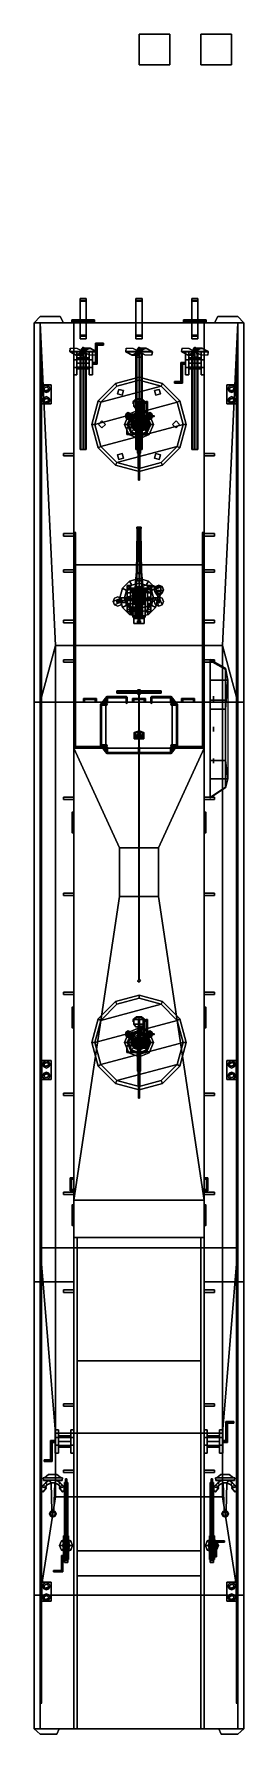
# Model space of a CAD drawing. Header units: millimetres. Extents: x -3.4 to 3.4, y -22.9 to 32.2.
import ezdxf

# ---------------------------------------------------------------- set-up
doc = ezdxf.new("R2010")
doc.units = ezdxf.units.MM
for name, color, linetype in [('barrel', 1, 'Continuous'), ('boats', 1, 'Continuous'), ('cover', 6, 'Continuous'), ('prop', 1, 'Continuous'), ('railings', 6, 'Continuous'), ('ramp', 1, 'Continuous'), ('sleeve', 5, 'Continuous'), ('superstructure', 3, 'Continuous'), ('turret', 2, 'Continuous')]:
    doc.layers.add(name, color=color, linetype=linetype)

msp = doc.modelspace()

# ---------------------------------------------------------------- linework, layer by layer
for points in [[(1, 32.15, 1), (1, 32.15), (0, 32.15), (0, 32.15, 1)], [(1, 32.15), (1, 31.15), (0, 31.15), (0, 32.15)], [(0, 32.15), (0, 31.15), (0, 31.15, 1), (0, 32.15, 1)], [(0, 32.15, 1), (0, 31.15, 1), (1, 31.15, 1), (1, 32.15, 1)], [(1, 31.15, 1), (1, 31.15), (1, 32.15), (1, 32.15, 1)], [(3, 32.15), (3, 31.15), (2, 31.15), (2, 32.15)], [(2, 32.15), (2, 31.15), (3, 31.15), (3, 32.15)], [(0, 31.15, 1), (0, 31.15), (1, 31.15), (1, 31.15, 1)], [(-1.91, 23.58, -1.1), (-1.91, 22.27, -1.1), (-1.91, 22.27, -0.13), (-1.91, 23.58, -0.13)], [(-1.71, 23.58, -0.13), (-1.71, 23.58, -1.1), (-1.91, 23.58, -1.1), (-1.91, 23.58, -0.13)], [(-1.91, 23.58, -0.13), (-1.91, 22.27, -0.13), (-1.91, 22.36, -0.07), (-1.91, 23.49, -0.07)], [(-1.71, 23.49, -0.07), (-1.71, 23.58, -0.13), (-1.91, 23.58, -0.13), (-1.91, 23.49, -0.07)], [(-1.91, 23.51, -1.17), (-1.91, 22.39, -1.17), (-1.91, 22.27, -1.1), (-1.91, 23.58, -1.1)], [(-1.71, 23.58, -1.1), (-1.71, 23.51, -1.17), (-1.91, 23.51, -1.17), (-1.91, 23.58, -1.1)], [(-1.71, 23.51, -1.17), (-1.71, 22.39, -1.17), (-1.91, 22.39, -1.17), (-1.91, 23.51, -1.17)], [(-1.91, 23.49, -0.07), (-1.91, 22.36, -0.07), (-1.71, 22.36, -0.07), (-1.71, 23.49, -0.07)], [(-1.71, 22.27, -0.13), (-1.71, 22.27, -1.1), (-1.71, 23.58, -1.1), (-1.71, 23.58, -0.13)], [(-1.71, 22.36, -0.07), (-1.71, 22.27, -0.13), (-1.71, 23.58, -0.13), (-1.71, 23.49, -0.07)], [(-1.71, 22.27, -1.1), (-1.71, 22.39, -1.17), (-1.71, 23.51, -1.17), (-1.71, 23.58, -1.1)], [(0.1, 23.58, -0.13), (0.1, 23.58, -1.1), (-0.1, 23.58, -1.1), (-0.1, 23.58, -0.13)], [(-0.1, 23.58, -1.1), (-0.1, 22.27, -1.1), (-0.1, 22.27, -0.13), (-0.1, 23.58, -0.13)], [(0.1, 23.58, -1.1), (0.1, 23.51, -1.17), (-0.1, 23.51, -1.17), (-0.1, 23.58, -1.1)], [(-0.1, 23.51, -1.17), (-0.1, 22.39, -1.17), (-0.1, 22.27, -1.1), (-0.1, 23.58, -1.1)], [(0.1, 23.49, -0.07), (0.1, 23.58, -0.13), (-0.1, 23.58, -0.13), (-0.1, 23.49, -0.07)], [(-0.1, 23.58, -0.13), (-0.1, 22.27, -0.13), (-0.1, 22.36, -0.07), (-0.1, 23.49, -0.07)], [(0.1, 23.51, -1.17), (0.1, 22.39, -1.17), (-0.1, 22.39, -1.17), (-0.1, 23.51, -1.17)], [(-0.1, 23.49, -0.07), (-0.1, 22.36, -0.07), (0.1, 22.36, -0.07), (0.1, 23.49, -0.07)], [(0.1, 22.27, -0.13), (0.1, 22.27, -1.1), (0.1, 23.58, -1.1), (0.1, 23.58, -0.13)], [(0.1, 22.27, -1.1), (0.1, 22.39, -1.17), (0.1, 23.51, -1.17), (0.1, 23.58, -1.1)], [(0.1, 22.36, -0.07), (0.1, 22.27, -0.13), (0.1, 23.58, -0.13), (0.1, 23.49, -0.07)], [(1.71, 23.58, -1.1), (1.71, 22.27, -1.1), (1.71, 22.27, -0.13), (1.71, 23.58, -0.13)], [(1.91, 23.58, -0.13), (1.91, 23.58, -1.1), (1.71, 23.58, -1.1), (1.71, 23.58, -0.13)], [(1.71, 23.51, -1.17), (1.71, 22.39, -1.17), (1.71, 22.27, -1.1), (1.71, 23.58, -1.1)], [(1.91, 23.58, -1.1), (1.91, 23.51, -1.17), (1.71, 23.51, -1.17), (1.71, 23.58, -1.1)], [(1.71, 23.58, -0.13), (1.71, 22.27, -0.13), (1.71, 22.36, -0.07), (1.71, 23.49, -0.07)], [(1.91, 23.49, -0.07), (1.91, 23.58, -0.13), (1.71, 23.58, -0.13), (1.71, 23.49, -0.07)], [(1.91, 23.51, -1.17), (1.91, 22.39, -1.17), (1.71, 22.39, -1.17), (1.71, 23.51, -1.17)], [(1.71, 23.49, -0.07), (1.71, 22.36, -0.07), (1.91, 22.36, -0.07), (1.91, 23.49, -0.07)], [(1.91, 22.27, -0.13), (1.91, 22.27, -1.1), (1.91, 23.58, -1.1), (1.91, 23.58, -0.13)], [(1.91, 22.27, -1.1), (1.91, 22.39, -1.17), (1.91, 23.51, -1.17), (1.91, 23.58, -1.1)], [(1.91, 22.36, -0.07), (1.91, 22.27, -0.13), (1.91, 23.58, -0.13), (1.91, 23.49, -0.07)], [(-3.4, 22.79, 1.36), (-3.4, 22.79, 1.56), (-3.2, 22.99, 1.56), (-3.2, 22.99, 1.36)], [(-3.2, 22.99, 1.56), (-3.4, 22.79, 1.56), (-2.44, 22.79, 1.56), (-2.55, 22.99, 1.56)], [(-2.55, 22.99, 1.36), (-2.44, 22.79, 1.36), (-3.4, 22.79, 1.36), (-3.2, 22.99, 1.36)], [(-3.2, 22.79, 1.36), (-3.2, 10.5, 0.58), (-3.4, 10.5, 0.58), (-3.4, 22.79, 1.36)], [(-3.4, 22.79, 1.56), (-3.4, 10.5, 0.78), (-3.2, 10.5, 0.78), (-3.2, 22.79, 1.56)], [(-3.4, 22.79, 1.36), (-3.4, 10.5, 0.58), (-3.4, 10.5, 0.78), (-3.4, 22.79, 1.56)], [(-3.2, 22.99, 1.36), (-3.2, 22.99, 1.56), (-2.55, 22.99, 1.56), (-2.55, 22.99, 1.36)], [(-3.2, 22.79), (-3.2, 10.5), (-3.2, 10.5, 0.58), (-3.2, 22.79, 1.36)], [(-3.2, 22.79, 1.6), (-3.2, 10.5, 0.82), (-2.11, 10.5, 0.82), (-2.11, 22.79, 1.6)], [(3.2, 22.79, 1.36), (3.2, 22.79), (-3.2, 22.79), (-3.2, 22.79, 1.36)], [(3.2, 22.79), (2.7, 12.33, -1.51), (-2.7, 12.33, -1.51), (-3.2, 22.79)], [(-3.2, 10.5, -1.26), (-3.2, 10.5), (-3.2, 22.79)], [(-3.2, 22.79), (-2.7, 12.33, -1.51), (-3.2, 10.5, -1.26)], [(3.2, 22.79, 1.6), (3.2, 22.79, 1.56), (-3.2, 22.79, 1.56), (-3.2, 22.79, 1.6)], [(-3.2, 22.79, 1.56), (-3.2, 10.5, 0.78), (-3.2, 10.5, 0.82), (-3.2, 22.79, 1.6)], [(-2.55, 22.99, 1.56), (-2.44, 22.79, 1.56), (-2.44, 22.79, 1.36), (-2.55, 22.99, 1.36)], [(2.44, 22.79, 1.56), (2.44, 22.79, 1.36), (-2.44, 22.79, 1.36), (-2.44, 22.79, 1.56)], [(-2.12, 22.89, 0.7), (-2.18, 22.89, 0.67), (-2.18, 22.79, 0.67), (-2.12, 22.79, 0.7)], [(-2.18, 22.89, 0.67), (-2.18, 22.89, 0.54), (-2.18, 22.79, 0.54), (-2.18, 22.79, 0.67)], [(-2.18, 22.89, 0.54), (-2.13, 22.89, 0.5), (-2.13, 22.79, 0.5), (-2.18, 22.79, 0.54)], [(-2.03, 22.89, 0.59), (-2.18, 22.89, 0.54), (-2.18, 22.89, 0.67), (-2.12, 22.89, 0.7)], [(-2.04, 22.89, 0.53), (-2.13, 22.89, 0.5), (-2.18, 22.89, 0.54), (-2.03, 22.89, 0.59)], [(-2.13, 22.89, 0.5), (-2.05, 22.89, 0.41), (-2.05, 22.79, 0.41), (-2.13, 22.79, 0.5)], [(-1.99, 22.89, 0.47), (-2.05, 22.89, 0.41), (-2.13, 22.89, 0.5), (-2.04, 22.89, 0.53)], [(-1.5, 22.89, 0.25), (-2.12, 22.89, 0.25), (-2.11, 22.89, 0.33), (-1.51, 22.89, 0.33)], [(-2.12, 22.79, 0.7), (-2.03, 22.79, 0.59), (-2.03, 22.89, 0.59), (-2.12, 22.89, 0.7)], [(-2.11, 22.89, 0.33), (-2.12, 22.89, 0.25), (-2.12, 22.79, 0.25), (-2.11, 22.79, 0.33)], [(-2.08, 22.79, 0.25), (-2.12, 22.79, 0.25), (-2.12, 22.89, 0.25), (-2.08, 22.89, 0.25)], [(-1.93, 22.89, 0.33), (-2.11, 22.89, 0.33), (-2.11, 22.79, 0.33), (-1.93, 22.79, 0.33)], [(-1.68, 22.89, 0.14), (-1.95, 22.89, 0.14), (-2.08, 22.89, 0.25), (-1.54, 22.89, 0.25)], [(-2.08, 22.89, 0.25), (-1.95, 22.89, 0.14), (-1.95, 22.79, 0.14), (-2.08, 22.79, 0.25)], [(-2.05, 22.89, 0.41), (-1.93, 22.89, 0.33), (-1.93, 22.79, 0.33), (-2.05, 22.79, 0.41)], [(-1.87, 22.89, 0.41), (-1.93, 22.89, 0.33), (-2.05, 22.89, 0.41), (-1.99, 22.89, 0.47)], [(-2.03, 22.79, 0.59), (-2.04, 22.79, 0.53), (-2.04, 22.89, 0.53), (-2.03, 22.89, 0.59)], [(-2.04, 22.79, 0.53), (-1.99, 22.79, 0.47), (-1.99, 22.89, 0.47), (-2.04, 22.89, 0.53)], [(-1.99, 22.79, 0.47), (-1.87, 22.79, 0.41), (-1.87, 22.89, 0.41), (-1.99, 22.89, 0.47)], [(-1.68, 22.79, 0.14), (-1.95, 22.79, 0.14), (-1.95, 22.89, 0.14), (-1.68, 22.89, 0.14)], [(-1.69, 22.89, 0.33), (-1.93, 22.89, 0.33), (-1.87, 22.89, 0.41), (-1.75, 22.89, 0.41)], [(-1.874, 22.86, 1.356), (-1.888, 22.84, 1.342), (-1.92, 22.84, 1.42), (-1.9, 22.86, 1.42)], [(-1.9, 22.86, 1.42), (-1.92, 22.84, 1.42), (-1.888, 22.84, 1.498), (-1.874, 22.86, 1.484)], [(-1.888, 22.84, 1.342), (-1.874, 22.82, 1.356), (-1.9, 22.82, 1.42), (-1.92, 22.84, 1.42)], [(-1.92, 22.84, 1.42), (-1.9, 22.82, 1.42), (-1.874, 22.82, 1.484), (-1.888, 22.84, 1.498)], [(-1.859, 22.84, 1.371), (-1.874, 22.86, 1.356), (-1.9, 22.86, 1.42), (-1.88, 22.84, 1.42)], [(-1.88, 22.84, 1.42), (-1.9, 22.86, 1.42), (-1.874, 22.86, 1.484), (-1.859, 22.84, 1.469)], [(-1.874, 22.82, 1.356), (-1.859, 22.84, 1.371), (-1.88, 22.84, 1.42), (-1.9, 22.82, 1.42)], [(-1.9, 22.82, 1.42), (-1.88, 22.84, 1.42), (-1.859, 22.84, 1.469), (-1.874, 22.82, 1.484)], [(-1.81, 22.86, 1.33), (-1.81, 22.84, 1.31), (-1.888, 22.84, 1.342), (-1.874, 22.86, 1.356)], [(-1.874, 22.86, 1.484), (-1.888, 22.84, 1.498), (-1.81, 22.84, 1.53), (-1.81, 22.86, 1.51)], [(-1.81, 22.84, 1.31), (-1.81, 22.82, 1.33), (-1.874, 22.82, 1.356), (-1.888, 22.84, 1.342)], [(-1.888, 22.84, 1.498), (-1.874, 22.82, 1.484), (-1.81, 22.82, 1.51), (-1.81, 22.84, 1.53)], [(-1.81, 22.84, 1.35), (-1.81, 22.86, 1.33), (-1.874, 22.86, 1.356), (-1.859, 22.84, 1.371)], [(-1.859, 22.84, 1.469), (-1.874, 22.86, 1.484), (-1.81, 22.86, 1.51), (-1.81, 22.84, 1.49)], [(-1.81, 22.82, 1.33), (-1.81, 22.84, 1.35), (-1.859, 22.84, 1.371), (-1.874, 22.82, 1.356)], [(-1.874, 22.82, 1.484), (-1.859, 22.84, 1.469), (-1.81, 22.84, 1.49), (-1.81, 22.82, 1.51)], [(-1.75, 22.89, 0.41), (-1.87, 22.89, 0.41), (-1.84, 22.86, 1.33), (-1.78, 22.86, 1.33)], [(-1.84, 22.86, 1.33), (-1.87, 22.89, 0.41), (-1.87, 22.79, 0.41), (-1.84, 22.82, 1.33)], [(-1.78, 22.86, 1.33), (-1.84, 22.86, 1.33), (-1.84, 22.82, 1.33), (-1.78, 22.82, 1.33)], [(-1.81, 22.84, 1.49), (-1.81, 22.86, 1.51), (-1.746, 22.86, 1.484), (-1.761, 22.84, 1.469)], [(-1.81, 22.86, 1.51), (-1.81, 22.84, 1.53), (-1.732, 22.84, 1.498), (-1.746, 22.86, 1.484)], [(-1.761, 22.84, 1.371), (-1.746, 22.86, 1.356), (-1.81, 22.86, 1.33), (-1.81, 22.84, 1.35)], [(-1.746, 22.86, 1.356), (-1.732, 22.84, 1.342), (-1.81, 22.84, 1.31), (-1.81, 22.86, 1.33)], [(-1.81, 22.82, 1.51), (-1.81, 22.84, 1.49), (-1.761, 22.84, 1.469), (-1.746, 22.82, 1.484)], [(-1.81, 22.84, 1.53), (-1.81, 22.82, 1.51), (-1.746, 22.82, 1.484), (-1.732, 22.84, 1.498)], [(-1.746, 22.82, 1.356), (-1.761, 22.84, 1.371), (-1.81, 22.84, 1.35), (-1.81, 22.82, 1.33)], [(-1.732, 22.84, 1.342), (-1.746, 22.82, 1.356), (-1.81, 22.82, 1.33), (-1.81, 22.84, 1.31)], [(-1.78, 22.82, 1.33), (-1.75, 22.79, 0.41), (-1.75, 22.89, 0.41), (-1.78, 22.86, 1.33)], [(-1.761, 22.84, 1.469), (-1.746, 22.86, 1.484), (-1.72, 22.86, 1.42), (-1.74, 22.84, 1.42)], [(-1.74, 22.84, 1.42), (-1.72, 22.86, 1.42), (-1.746, 22.86, 1.356), (-1.761, 22.84, 1.371)], [(-1.746, 22.82, 1.484), (-1.761, 22.84, 1.469), (-1.74, 22.84, 1.42), (-1.72, 22.82, 1.42)], [(-1.72, 22.82, 1.42), (-1.74, 22.84, 1.42), (-1.761, 22.84, 1.371), (-1.746, 22.82, 1.356)], [(-1.57, 22.89, 0.41), (-1.69, 22.89, 0.33), (-1.75, 22.89, 0.41), (-1.63, 22.89, 0.47)], [(-1.63, 22.89, 0.47), (-1.75, 22.89, 0.41), (-1.75, 22.79, 0.41), (-1.63, 22.79, 0.47)], [(-1.746, 22.86, 1.484), (-1.732, 22.84, 1.498), (-1.7, 22.84, 1.42), (-1.72, 22.86, 1.42)], [(-1.72, 22.86, 1.42), (-1.7, 22.84, 1.42), (-1.732, 22.84, 1.342), (-1.746, 22.86, 1.356)], [(-1.732, 22.84, 1.498), (-1.746, 22.82, 1.484), (-1.72, 22.82, 1.42), (-1.7, 22.84, 1.42)], [(-1.7, 22.84, 1.42), (-1.72, 22.82, 1.42), (-1.746, 22.82, 1.356), (-1.732, 22.84, 1.342)], [(-1.57, 22.79, 0.41), (-1.69, 22.79, 0.33), (-1.69, 22.89, 0.33), (-1.57, 22.89, 0.41)], [(-1.51, 22.89, 0.33), (-1.69, 22.89, 0.33), (-1.69, 22.79, 0.33), (-1.51, 22.79, 0.33)], [(-1.54, 22.79, 0.25), (-1.68, 22.79, 0.14), (-1.68, 22.89, 0.14), (-1.54, 22.89, 0.25)], [(-1.58, 22.89, 0.53), (-1.63, 22.89, 0.47), (-1.63, 22.79, 0.47), (-1.58, 22.79, 0.53)], [(-1.49, 22.89, 0.5), (-1.57, 22.89, 0.41), (-1.63, 22.89, 0.47), (-1.58, 22.89, 0.53)], [(-1.44, 22.89, 0.54), (-1.49, 22.89, 0.5), (-1.58, 22.89, 0.53), (-1.59, 22.89, 0.59)], [(-1.59, 22.89, 0.59), (-1.58, 22.89, 0.53), (-1.58, 22.79, 0.53), (-1.59, 22.79, 0.59)], [(-1.44, 22.89, 0.67), (-1.44, 22.89, 0.54), (-1.59, 22.89, 0.59), (-1.5, 22.89, 0.7)], [(-1.5, 22.89, 0.7), (-1.59, 22.89, 0.59), (-1.59, 22.79, 0.59), (-1.5, 22.79, 0.7)], [(-1.49, 22.79, 0.5), (-1.57, 22.79, 0.41), (-1.57, 22.89, 0.41), (-1.49, 22.89, 0.5)], [(-1.5, 22.79, 0.25), (-1.54, 22.79, 0.25), (-1.54, 22.89, 0.25), (-1.5, 22.89, 0.25)], [(-1.51, 22.79, 0.33), (-1.5, 22.79, 0.25), (-1.5, 22.89, 0.25), (-1.51, 22.89, 0.33)], [(-1.5, 22.79, 0.7), (-1.44, 22.79, 0.67), (-1.44, 22.89, 0.67), (-1.5, 22.89, 0.7)], [(-1.44, 22.79, 0.54), (-1.49, 22.79, 0.5), (-1.49, 22.89, 0.5), (-1.44, 22.89, 0.54)], [(-1.44, 22.79, 0.67), (-1.44, 22.79, 0.54), (-1.44, 22.89, 0.54), (-1.44, 22.89, 0.67)], [(1.58, 22.89, 0.53), (1.49, 22.89, 0.5), (1.44, 22.89, 0.54), (1.59, 22.89, 0.59)], [(1.59, 22.89, 0.59), (1.44, 22.89, 0.54), (1.44, 22.89, 0.67), (1.5, 22.89, 0.7)], [(1.44, 22.89, 0.54), (1.49, 22.89, 0.5), (1.49, 22.79, 0.5), (1.44, 22.79, 0.54)], [(1.44, 22.89, 0.67), (1.44, 22.89, 0.54), (1.44, 22.79, 0.54), (1.44, 22.79, 0.67)], [(1.5, 22.89, 0.7), (1.44, 22.89, 0.67), (1.44, 22.79, 0.67), (1.5, 22.79, 0.7)], [(1.63, 22.89, 0.47), (1.57, 22.89, 0.41), (1.49, 22.89, 0.5), (1.58, 22.89, 0.53)], [(1.49, 22.89, 0.5), (1.57, 22.89, 0.41), (1.57, 22.79, 0.41), (1.49, 22.79, 0.5)], [(2.12, 22.89, 0.25), (1.5, 22.89, 0.25), (1.51, 22.89, 0.33), (2.11, 22.89, 0.33)], [(1.54, 22.79, 0.25), (1.5, 22.79, 0.25), (1.5, 22.89, 0.25), (1.54, 22.89, 0.25)], [(1.51, 22.89, 0.33), (1.5, 22.89, 0.25), (1.5, 22.79, 0.25), (1.51, 22.79, 0.33)], [(1.5, 22.79, 0.7), (1.59, 22.79, 0.59), (1.59, 22.89, 0.59), (1.5, 22.89, 0.7)], [(1.69, 22.89, 0.33), (1.51, 22.89, 0.33), (1.51, 22.79, 0.33), (1.69, 22.79, 0.33)], [(1.94, 22.89, 0.14), (1.67, 22.89, 0.14), (1.54, 22.89, 0.25), (2.08, 22.89, 0.25)], [(1.54, 22.89, 0.25), (1.67, 22.89, 0.14), (1.67, 22.79, 0.14), (1.54, 22.79, 0.25)], [(1.75, 22.89, 0.41), (1.69, 22.89, 0.33), (1.57, 22.89, 0.41), (1.63, 22.89, 0.47)], [(1.57, 22.89, 0.41), (1.69, 22.89, 0.33), (1.69, 22.79, 0.33), (1.57, 22.79, 0.41)], [(1.58, 22.79, 0.53), (1.63, 22.79, 0.47), (1.63, 22.89, 0.47), (1.58, 22.89, 0.53)], [(1.59, 22.79, 0.59), (1.58, 22.79, 0.53), (1.58, 22.89, 0.53), (1.59, 22.89, 0.59)], [(1.63, 22.79, 0.47), (1.75, 22.79, 0.41), (1.75, 22.89, 0.41), (1.63, 22.89, 0.47)], [(1.94, 22.79, 0.14), (1.67, 22.79, 0.14), (1.67, 22.89, 0.14), (1.94, 22.89, 0.14)], [(1.93, 22.89, 0.33), (1.69, 22.89, 0.33), (1.75, 22.89, 0.41), (1.87, 22.89, 0.41)], [(1.72, 22.86, 1.42), (1.7, 22.84, 1.42), (1.732, 22.84, 1.498), (1.746, 22.86, 1.484)], [(1.746, 22.86, 1.356), (1.732, 22.84, 1.342), (1.7, 22.84, 1.42), (1.72, 22.86, 1.42)], [(1.7, 22.84, 1.42), (1.72, 22.82, 1.42), (1.746, 22.82, 1.484), (1.732, 22.84, 1.498)], [(1.732, 22.84, 1.342), (1.746, 22.82, 1.356), (1.72, 22.82, 1.42), (1.7, 22.84, 1.42)], [(1.74, 22.84, 1.42), (1.72, 22.86, 1.42), (1.746, 22.86, 1.484), (1.761, 22.84, 1.469)], [(1.761, 22.84, 1.371), (1.746, 22.86, 1.356), (1.72, 22.86, 1.42), (1.74, 22.84, 1.42)], [(1.72, 22.82, 1.42), (1.74, 22.84, 1.42), (1.761, 22.84, 1.469), (1.746, 22.82, 1.484)], [(1.746, 22.82, 1.356), (1.761, 22.84, 1.371), (1.74, 22.84, 1.42), (1.72, 22.82, 1.42)], [(1.746, 22.86, 1.484), (1.732, 22.84, 1.498), (1.81, 22.84, 1.53), (1.81, 22.86, 1.51)], [(1.81, 22.86, 1.33), (1.81, 22.84, 1.31), (1.732, 22.84, 1.342), (1.746, 22.86, 1.356)], [(1.732, 22.84, 1.498), (1.746, 22.82, 1.484), (1.81, 22.82, 1.51), (1.81, 22.84, 1.53)], [(1.81, 22.84, 1.31), (1.81, 22.82, 1.33), (1.746, 22.82, 1.356), (1.732, 22.84, 1.342)], [(1.761, 22.84, 1.469), (1.746, 22.86, 1.484), (1.81, 22.86, 1.51), (1.81, 22.84, 1.49)], [(1.81, 22.84, 1.35), (1.81, 22.86, 1.33), (1.746, 22.86, 1.356), (1.761, 22.84, 1.371)], [(1.746, 22.82, 1.484), (1.761, 22.84, 1.469), (1.81, 22.84, 1.49), (1.81, 22.82, 1.51)], [(1.81, 22.82, 1.33), (1.81, 22.84, 1.35), (1.761, 22.84, 1.371), (1.746, 22.82, 1.356)], [(1.78, 22.86, 1.33), (1.75, 22.89, 0.41), (1.75, 22.79, 0.41), (1.78, 22.82, 1.33)], [(1.87, 22.89, 0.41), (1.75, 22.89, 0.41), (1.78, 22.86, 1.33), (1.84, 22.86, 1.33)], [(1.84, 22.86, 1.33), (1.78, 22.86, 1.33), (1.78, 22.82, 1.33), (1.84, 22.82, 1.33)], [(1.874, 22.86, 1.356), (1.888, 22.84, 1.342), (1.81, 22.84, 1.31), (1.81, 22.86, 1.33)], [(1.859, 22.84, 1.371), (1.874, 22.86, 1.356), (1.81, 22.86, 1.33), (1.81, 22.84, 1.35)], [(1.81, 22.86, 1.51), (1.81, 22.84, 1.53), (1.888, 22.84, 1.498), (1.874, 22.86, 1.484)], [(1.81, 22.84, 1.49), (1.81, 22.86, 1.51), (1.874, 22.86, 1.484), (1.859, 22.84, 1.469)], [(1.888, 22.84, 1.342), (1.874, 22.82, 1.356), (1.81, 22.82, 1.33), (1.81, 22.84, 1.31)], [(1.874, 22.82, 1.356), (1.859, 22.84, 1.371), (1.81, 22.84, 1.35), (1.81, 22.82, 1.33)], [(1.81, 22.84, 1.53), (1.81, 22.82, 1.51), (1.874, 22.82, 1.484), (1.888, 22.84, 1.498)], [(1.81, 22.82, 1.51), (1.81, 22.84, 1.49), (1.859, 22.84, 1.469), (1.874, 22.82, 1.484)], [(1.84, 22.82, 1.33), (1.87, 22.79, 0.41), (1.87, 22.89, 0.41), (1.84, 22.86, 1.33)], [(1.88, 22.84, 1.42), (1.9, 22.86, 1.42), (1.874, 22.86, 1.356), (1.859, 22.84, 1.371)], [(1.859, 22.84, 1.469), (1.874, 22.86, 1.484), (1.9, 22.86, 1.42), (1.88, 22.84, 1.42)], [(1.9, 22.82, 1.42), (1.88, 22.84, 1.42), (1.859, 22.84, 1.371), (1.874, 22.82, 1.356)], [(1.874, 22.82, 1.484), (1.859, 22.84, 1.469), (1.88, 22.84, 1.42), (1.9, 22.82, 1.42)], [(2.05, 22.89, 0.41), (1.93, 22.89, 0.33), (1.87, 22.89, 0.41), (1.99, 22.89, 0.47)], [(1.99, 22.89, 0.47), (1.87, 22.89, 0.41), (1.87, 22.79, 0.41), (1.99, 22.79, 0.47)], [(1.9, 22.86, 1.42), (1.92, 22.84, 1.42), (1.888, 22.84, 1.342), (1.874, 22.86, 1.356)], [(1.874, 22.86, 1.484), (1.888, 22.84, 1.498), (1.92, 22.84, 1.42), (1.9, 22.86, 1.42)], [(1.92, 22.84, 1.42), (1.9, 22.82, 1.42), (1.874, 22.82, 1.356), (1.888, 22.84, 1.342)], [(1.888, 22.84, 1.498), (1.874, 22.82, 1.484), (1.9, 22.82, 1.42), (1.92, 22.84, 1.42)], [(2.11, 22.89, 0.33), (1.93, 22.89, 0.33), (1.93, 22.79, 0.33), (2.11, 22.79, 0.33)], [(2.05, 22.79, 0.41), (1.93, 22.79, 0.33), (1.93, 22.89, 0.33), (2.05, 22.89, 0.41)], [(2.08, 22.79, 0.25), (1.94, 22.79, 0.14), (1.94, 22.89, 0.14), (2.08, 22.89, 0.25)], [(2.13, 22.89, 0.5), (2.05, 22.89, 0.41), (1.99, 22.89, 0.47), (2.04, 22.89, 0.53)], [(2.04, 22.89, 0.53), (1.99, 22.89, 0.47), (1.99, 22.79, 0.47), (2.04, 22.79, 0.53)], [(2.12, 22.89, 0.7), (2.03, 22.89, 0.59), (2.03, 22.79, 0.59), (2.12, 22.79, 0.7)], [(2.18, 22.89, 0.67), (2.18, 22.89, 0.54), (2.03, 22.89, 0.59), (2.12, 22.89, 0.7)], [(2.03, 22.89, 0.59), (2.04, 22.89, 0.53), (2.04, 22.79, 0.53), (2.03, 22.79, 0.59)], [(2.18, 22.89, 0.54), (2.13, 22.89, 0.5), (2.04, 22.89, 0.53), (2.03, 22.89, 0.59)], [(2.13, 22.79, 0.5), (2.05, 22.79, 0.41), (2.05, 22.89, 0.41), (2.13, 22.89, 0.5)], [(2.12, 22.79, 0.25), (2.08, 22.79, 0.25), (2.08, 22.89, 0.25), (2.12, 22.89, 0.25)], [(2.11, 22.79, 0.33), (2.12, 22.79, 0.25), (2.12, 22.89, 0.25), (2.11, 22.89, 0.33)], [(2.11, 22.79, 1.6), (2.11, 10.5, 0.82), (3.2, 10.5, 0.82), (3.2, 22.79, 1.6)], [(2.12, 22.79, 0.7), (2.18, 22.79, 0.67), (2.18, 22.89, 0.67), (2.12, 22.89, 0.7)], [(2.18, 22.79, 0.54), (2.13, 22.79, 0.5), (2.13, 22.89, 0.5), (2.18, 22.89, 0.54)], [(2.18, 22.79, 0.67), (2.18, 22.79, 0.54), (2.18, 22.89, 0.54), (2.18, 22.89, 0.67)], [(2.55, 22.99, 1.36), (2.44, 22.79, 1.36), (2.44, 22.79, 1.56), (2.55, 22.99, 1.56)], [(3.2, 22.99, 1.36), (3.4, 22.79, 1.36), (2.44, 22.79, 1.36), (2.55, 22.99, 1.36)], [(2.55, 22.99, 1.56), (2.44, 22.79, 1.56), (3.4, 22.79, 1.56), (3.2, 22.99, 1.56)], [(3.2, 22.99, 1.56), (3.2, 22.99, 1.36), (2.55, 22.99, 1.36), (2.55, 22.99, 1.56)], [(3.2, 22.79), (3.2, 10.5, -1.26), (2.7, 12.33, -1.51), (3.2, 22.79)], [(3.4, 22.79, 1.56), (3.4, 22.79, 1.36), (3.2, 22.99, 1.36), (3.2, 22.99, 1.56)], [(3.2, 10.5, 0.58), (3.2, 10.5), (3.2, 22.79), (3.2, 22.79, 1.36)], [(3.4, 22.79, 1.36), (3.4, 10.5, 0.58), (3.2, 10.5, 0.58), (3.2, 22.79, 1.36)], [(3.2, 22.79, 1.56), (3.2, 10.5, 0.78), (3.4, 10.5, 0.78), (3.4, 22.79, 1.56)], [(3.2, 22.79), (3.2, 10.5), (3.2, 10.5, -1.26), (3.2, 22.79)], [(3.2, 22.79, 1.6), (3.2, 10.5, 0.82), (3.2, 10.5, 0.78), (3.2, 22.79, 1.56)], [(3.4, 10.5, 0.78), (3.4, 10.5, 0.58), (3.4, 22.79, 1.36), (3.4, 22.79, 1.56)], [(-1.91, 22.27, -1.1), (-1.91, 22.39, -1.17), (-1.71, 22.39, -1.17), (-1.71, 22.27, -1.1)], [(-1.91, 22.36, -0.07), (-1.91, 22.27, -0.13), (-1.71, 22.27, -0.13), (-1.71, 22.36, -0.07)], [(-1.91, 22.27, -0.13), (-1.91, 22.27, -1.1), (-1.71, 22.27, -1.1), (-1.71, 22.27, -0.13)], [(-1.38, 22.1, 2.42), (-1.41, 22.13, 2.45), (-1.15, 22.13, 2.45), (-1.15, 22.1, 2.42)], [(-1.41, 22.13, 2.45), (-1.38, 22.1, 2.48), (-1.15, 22.1, 2.48), (-1.15, 22.13, 2.45)], [(-1.38, 21.48, 2.42), (-1.41, 21.51, 2.45), (-1.41, 22.13, 2.45), (-1.38, 22.1, 2.42)], [(-1.41, 21.51, 2.45), (-1.38, 21.48, 2.48), (-1.38, 22.1, 2.48), (-1.41, 22.13, 2.45)], [(-1.35, 22.07, 2.45), (-1.38, 22.1, 2.42), (-1.15, 22.1, 2.42), (-1.15, 22.07, 2.45)], [(-1.38, 22.1, 2.48), (-1.35, 22.07, 2.45), (-1.15, 22.07, 2.45), (-1.15, 22.1, 2.48)], [(-1.35, 21.45, 2.45), (-1.38, 21.48, 2.42), (-1.38, 22.1, 2.42), (-1.35, 22.07, 2.45)], [(-1.38, 21.48, 2.48), (-1.35, 21.45, 2.45), (-1.35, 22.07, 2.45), (-1.38, 22.1, 2.48)], [(-1.15, 22.1, 2.48), (-1.15, 22.07, 2.45), (-1.15, 22.1, 2.42), (-1.15, 22.13, 2.45)], [(-0.1, 22.27, -1.1), (-0.1, 22.39, -1.17), (0.1, 22.39, -1.17), (0.1, 22.27, -1.1)], [(-0.1, 22.36, -0.07), (-0.1, 22.27, -0.13), (0.1, 22.27, -0.13), (0.1, 22.36, -0.07)], [(-0.1, 22.27, -0.13), (-0.1, 22.27, -1.1), (0.1, 22.27, -1.1), (0.1, 22.27, -0.13)], [(1.71, 22.27, -1.1), (1.71, 22.39, -1.17), (1.91, 22.39, -1.17), (1.91, 22.27, -1.1)], [(1.71, 22.36, -0.07), (1.71, 22.27, -0.13), (1.91, 22.27, -0.13), (1.91, 22.36, -0.07)], [(1.71, 22.27, -0.13), (1.71, 22.27, -1.1), (1.91, 22.27, -1.1), (1.91, 22.27, -0.13)], [(-2.01, 21.86, 2.57), (-2.01, 21.86, 1.83), (-2.11, 21.86, 1.83), (-2.11, 21.86, 2.57)], [(-2.11, 21.86, 1.83), (-2.11, 21.1, 1.87), (-2.11, 21.1, 2.57), (-2.11, 21.86, 2.57)], [(-2.01, 21.59, 2.87), (-2.01, 21.86, 2.57), (-2.11, 21.86, 2.57), (-2.11, 21.59, 2.87)], [(-2.11, 21.86, 2.57), (-2.11, 21.1, 2.57), (-2.11, 21.34, 2.87), (-2.11, 21.59, 2.87)], [(-2.11, 21.59, 2.87), (-2.11, 21.34, 2.87), (-2.01, 21.34, 2.87), (-2.01, 21.59, 2.87)], [(-2.01, 21.1, 2.57), (-2.01, 21.1, 1.87), (-2.01, 21.86, 1.83), (-2.01, 21.86, 2.57)], [(-2.01, 21.34, 2.87), (-2.01, 21.1, 2.57), (-2.01, 21.86, 2.57), (-2.01, 21.59, 2.87)], [(-1.61, 21.607, 2.577), (-1.61, 21.66, 2.45), (-2.01, 21.66, 2.45), (-2.01, 21.607, 2.577)], [(-1.61, 21.66, 2.45), (-1.61, 21.607, 2.323), (-2.01, 21.607, 2.323), (-2.01, 21.66, 2.45)], [(-1.61, 21.607, 2.323), (-1.61, 21.48, 2.27), (-2.01, 21.48, 2.27), (-2.01, 21.607, 2.323)], [(-1.61, 21.48, 2.63), (-1.61, 21.607, 2.577), (-2.01, 21.607, 2.577), (-2.01, 21.48, 2.63)], [(-1.881, 21.68, -0.639), (-1.91, 21.68, -0.71), (-1.91, 18.68, -0.41), (-1.881, 18.68, -0.339)], [(-1.91, 21.68, -0.71), (-1.881, 21.68, -0.781), (-1.881, 18.68, -0.481), (-1.91, 18.68, -0.41)], [(-1.81, 21.68, -0.61), (-1.881, 21.68, -0.639), (-1.881, 18.68, -0.339), (-1.81, 18.68, -0.31)], [(-1.881, 21.68, -0.781), (-1.81, 21.68, -0.81), (-1.81, 18.68, -0.51), (-1.881, 18.68, -0.481)], [(-1.739, 21.68, -0.639), (-1.81, 21.68, -0.61), (-1.81, 18.68, -0.31), (-1.739, 18.68, -0.339)], [(-1.81, 21.68, -0.81), (-1.739, 21.68, -0.781), (-1.739, 18.68, -0.481), (-1.81, 18.68, -0.51)], [(-1.71, 21.68, -0.71), (-1.739, 21.68, -0.639), (-1.739, 18.68, -0.339), (-1.71, 18.68, -0.41)], [(-1.739, 21.68, -0.781), (-1.71, 21.68, -0.71), (-1.71, 18.68, -0.41), (-1.739, 18.68, -0.481)], [(-1.51, 21.86, 2.57), (-1.51, 21.86, 1.83), (-1.61, 21.86, 1.83), (-1.61, 21.86, 2.57)], [(-1.61, 21.86, 1.83), (-1.61, 21.1, 1.87), (-1.61, 21.1, 2.57), (-1.61, 21.86, 2.57)], [(-1.61, 21.86, 2.57), (-1.61, 21.1, 2.57), (-1.61, 21.34, 2.87), (-1.61, 21.59, 2.87)], [(-1.51, 21.59, 2.87), (-1.51, 21.86, 2.57), (-1.61, 21.86, 2.57), (-1.61, 21.59, 2.87)], [(-1.61, 21.59, 2.87), (-1.61, 21.34, 2.87), (-1.51, 21.34, 2.87), (-1.51, 21.59, 2.87)], [(-1.51, 21.1, 2.57), (-1.51, 21.1, 1.87), (-1.51, 21.86, 1.83), (-1.51, 21.86, 2.57)], [(-1.51, 21.34, 2.87), (-1.51, 21.1, 2.57), (-1.51, 21.86, 2.57), (-1.51, 21.59, 2.87)], [(-1.51, 21.48, 2.42), (-1.51, 21.51, 2.45), (-1.41, 21.51, 2.45), (-1.38, 21.48, 2.42)], [(-1.51, 21.51, 2.45), (-1.51, 21.48, 2.48), (-1.38, 21.48, 2.48), (-1.41, 21.51, 2.45)], [(-0.1, 21.68, -0.71), (-0.071, 21.68, -0.781), (-0.071, 18.68, -0.481), (-0.1, 18.68, -0.41)], [(-0.071, 21.68, -0.639), (-0.1, 21.68, -0.71), (-0.1, 18.68, -0.41), (-0.071, 18.68, -0.339)], [(-0.071, 21.68, -0.781), (0, 21.68, -0.81), (0, 18.68, -0.51), (-0.071, 18.68, -0.481)], [(0, 21.68, -0.61), (-0.071, 21.68, -0.639), (-0.071, 18.68, -0.339), (0, 18.68, -0.31)], [(0, 21.68, -0.81), (0.071, 21.68, -0.781), (0.071, 18.68, -0.481), (0, 18.68, -0.51)], [(0.071, 21.68, -0.639), (0, 21.68, -0.61), (0, 18.68, -0.31), (0.071, 18.68, -0.339)], [(0.071, 21.68, -0.781), (0.1, 21.68, -0.71), (0.1, 18.68, -0.41), (0.071, 18.68, -0.481)], [(0.1, 21.68, -0.71), (0.071, 21.68, -0.639), (0.071, 18.68, -0.339), (0.1, 18.68, -0.41)], [(1.38, 21.48, 2.48), (1.35, 21.51, 2.45), (1.35, 20.89, 2.45), (1.38, 20.86, 2.48)], [(1.35, 21.51, 2.45), (1.38, 21.48, 2.42), (1.38, 20.86, 2.42), (1.35, 20.89, 2.45)], [(1.51, 21.48, 2.48), (1.51, 21.51, 2.45), (1.35, 21.51, 2.45), (1.38, 21.48, 2.48)], [(1.51, 21.51, 2.45), (1.51, 21.48, 2.42), (1.38, 21.48, 2.42), (1.35, 21.51, 2.45)], [(1.61, 21.59, 2.87), (1.61, 21.86, 2.57), (1.51, 21.86, 2.57), (1.51, 21.59, 2.87)], [(1.61, 21.86, 2.57), (1.61, 21.86, 1.83), (1.51, 21.86, 1.83), (1.51, 21.86, 2.57)], [(1.51, 21.86, 1.83), (1.51, 21.1, 1.87), (1.51, 21.1, 2.57), (1.51, 21.86, 2.57)], [(1.51, 21.86, 2.57), (1.51, 21.1, 2.57), (1.51, 21.34, 2.87), (1.51, 21.59, 2.87)], [(1.51, 21.59, 2.87), (1.51, 21.34, 2.87), (1.61, 21.34, 2.87), (1.61, 21.59, 2.87)], [(1.61, 21.1, 2.57), (1.61, 21.1, 1.87), (1.61, 21.86, 1.83), (1.61, 21.86, 2.57)], [(1.61, 21.34, 2.87), (1.61, 21.1, 2.57), (1.61, 21.86, 2.57), (1.61, 21.59, 2.87)], [(2.01, 21.607, 2.577), (2.01, 21.66, 2.45), (1.61, 21.66, 2.45), (1.61, 21.607, 2.577)], [(2.01, 21.66, 2.45), (2.01, 21.607, 2.323), (1.61, 21.607, 2.323), (1.61, 21.66, 2.45)], [(2.01, 21.48, 2.63), (2.01, 21.607, 2.577), (1.61, 21.607, 2.577), (1.61, 21.48, 2.63)], [(2.01, 21.607, 2.323), (2.01, 21.48, 2.27), (1.61, 21.48, 2.27), (1.61, 21.607, 2.323)], [(1.739, 21.68, -0.639), (1.71, 21.68, -0.71), (1.71, 18.68, -0.41), (1.739, 18.68, -0.339)], [(1.71, 21.68, -0.71), (1.739, 21.68, -0.781), (1.739, 18.68, -0.481), (1.71, 18.68, -0.41)], [(1.81, 21.68, -0.61), (1.739, 21.68, -0.639), (1.739, 18.68, -0.339), (1.81, 18.68, -0.31)], [(1.739, 21.68, -0.781), (1.81, 21.68, -0.81), (1.81, 18.68, -0.51), (1.739, 18.68, -0.481)], [(1.881, 21.68, -0.639), (1.81, 21.68, -0.61), (1.81, 18.68, -0.31), (1.881, 18.68, -0.339)], [(1.81, 21.68, -0.81), (1.881, 21.68, -0.781), (1.881, 18.68, -0.481), (1.81, 18.68, -0.51)], [(1.91, 21.68, -0.71), (1.881, 21.68, -0.639), (1.881, 18.68, -0.339), (1.91, 18.68, -0.41)], [(1.881, 21.68, -0.781), (1.91, 21.68, -0.71), (1.91, 18.68, -0.41), (1.881, 18.68, -0.481)], [(2.01, 21.86, 1.83), (2.01, 21.1, 1.87), (2.01, 21.1, 2.57), (2.01, 21.86, 2.57)], [(2.11, 21.86, 2.57), (2.11, 21.86, 1.83), (2.01, 21.86, 1.83), (2.01, 21.86, 2.57)], [(2.01, 21.86, 2.57), (2.01, 21.1, 2.57), (2.01, 21.34, 2.87), (2.01, 21.59, 2.87)], [(2.11, 21.59, 2.87), (2.11, 21.86, 2.57), (2.01, 21.86, 2.57), (2.01, 21.59, 2.87)], [(2.01, 21.59, 2.87), (2.01, 21.34, 2.87), (2.11, 21.34, 2.87), (2.11, 21.59, 2.87)], [(2.11, 21.1, 2.57), (2.11, 21.1, 1.87), (2.11, 21.86, 1.83), (2.11, 21.86, 2.57)], [(2.11, 21.34, 2.87), (2.11, 21.1, 2.57), (2.11, 21.86, 2.57), (2.11, 21.59, 2.87)], [(-2.11, 21.34, 2.87), (-2.11, 21.1, 2.57), (-2.01, 21.1, 2.57), (-2.01, 21.34, 2.87)], [(-2.11, 21.1, 2.57), (-2.11, 21.1, 1.87), (-2.01, 21.1, 1.87), (-2.01, 21.1, 2.57)], [(-1.61, 21.48, 2.27), (-1.61, 21.353, 2.323), (-2.01, 21.353, 2.323), (-2.01, 21.48, 2.27)], [(-1.61, 21.353, 2.577), (-1.61, 21.48, 2.63), (-2.01, 21.48, 2.63), (-2.01, 21.353, 2.577)], [(-1.61, 21.3, 2.45), (-1.61, 21.353, 2.577), (-2.01, 21.353, 2.577), (-2.01, 21.3, 2.45)], [(-1.61, 21.353, 2.323), (-1.61, 21.3, 2.45), (-2.01, 21.3, 2.45), (-2.01, 21.353, 2.323)], [(-1.61, 21.34, 2.87), (-1.61, 21.1, 2.57), (-1.51, 21.1, 2.57), (-1.51, 21.34, 2.87)], [(-1.61, 21.1, 2.57), (-1.61, 21.1, 1.87), (-1.51, 21.1, 1.87), (-1.51, 21.1, 2.57)], [(-1.51, 21.45, 2.45), (-1.51, 21.48, 2.42), (-1.38, 21.48, 2.42), (-1.35, 21.45, 2.45)], [(-1.51, 21.48, 2.48), (-1.51, 21.45, 2.45), (-1.35, 21.45, 2.45), (-1.38, 21.48, 2.48)], [(1.41, 21.45, 2.45), (1.38, 21.48, 2.48), (1.38, 20.86, 2.48), (1.41, 20.83, 2.45)], [(1.38, 21.48, 2.42), (1.41, 21.45, 2.45), (1.41, 20.83, 2.45), (1.38, 20.86, 2.42)], [(1.51, 21.45, 2.45), (1.51, 21.48, 2.48), (1.38, 21.48, 2.48), (1.41, 21.45, 2.45)], [(1.51, 21.48, 2.42), (1.51, 21.45, 2.45), (1.41, 21.45, 2.45), (1.38, 21.48, 2.42)], [(1.51, 21.34, 2.87), (1.51, 21.1, 2.57), (1.61, 21.1, 2.57), (1.61, 21.34, 2.87)], [(1.51, 21.1, 2.57), (1.51, 21.1, 1.87), (1.61, 21.1, 1.87), (1.61, 21.1, 2.57)], [(2.01, 21.353, 2.577), (2.01, 21.48, 2.63), (1.61, 21.48, 2.63), (1.61, 21.353, 2.577)], [(2.01, 21.48, 2.27), (2.01, 21.353, 2.323), (1.61, 21.353, 2.323), (1.61, 21.48, 2.27)], [(2.01, 21.3, 2.45), (2.01, 21.353, 2.577), (1.61, 21.353, 2.577), (1.61, 21.3, 2.45)], [(2.01, 21.353, 2.323), (2.01, 21.3, 2.45), (1.61, 21.3, 2.45), (1.61, 21.353, 2.323)], [(2.01, 21.34, 2.87), (2.01, 21.1, 2.57), (2.11, 21.1, 2.57), (2.11, 21.34, 2.87)], [(2.01, 21.1, 2.57), (2.01, 21.1, 1.87), (2.11, 21.1, 1.87), (2.11, 21.1, 2.57)], [(-3.15, 20.78, 1.47), (-3.15, 20.16, 1.43), (-3.15, 20.16, 1.48), (-3.15, 20.78, 1.48)], [(-2.85, 20.78, 1.48), (-2.85, 20.78, 1.47), (-3.15, 20.78, 1.47), (-3.15, 20.78, 1.48)], [(-3.15, 20.78, 1.48), (-3.15, 20.16, 1.48), (-2.85, 20.16, 1.48), (-2.85, 20.78, 1.48)], [(-3, 20.77, 1.77), (-3.085, 20.735, 1.77), (-3.12, 20.65, 1.77), (-2.915, 20.735, 1.77)], [(-2.915, 20.735, 1.77), (-3.12, 20.65, 1.77), (-3.085, 20.565, 1.77), (-2.88, 20.65, 1.77)], [(-3.085, 20.735, 1.72), (-3.12, 20.65, 1.72), (-3.12, 20.65, 1.77), (-3.085, 20.735, 1.77)], [(-3.12, 20.65, 1.72), (-3.085, 20.565, 1.72), (-3.085, 20.565, 1.77), (-3.12, 20.65, 1.77)], [(-3, 20.4, 1.77), (-3.085, 20.365, 1.77), (-3.12, 20.28, 1.77), (-2.915, 20.365, 1.77)], [(-3, 20.77, 1.72), (-3.085, 20.735, 1.72), (-3.085, 20.735, 1.77), (-3, 20.77, 1.77)], [(-2.88, 20.65, 1.77), (-3.085, 20.565, 1.77), (-3, 20.53, 1.77), (-2.915, 20.565, 1.77)], [(-3.085, 20.565, 1.72), (-3, 20.53, 1.72), (-3, 20.53, 1.77), (-3.085, 20.565, 1.77)], [(-3, 20.4, 1.72), (-3.085, 20.365, 1.72), (-3.085, 20.365, 1.77), (-3, 20.4, 1.77)], [(-3.049, 20.699, 1.48), (-3.07, 20.65, 1.48), (-3.07, 20.65, 1.72), (-3.049, 20.699, 1.72)], [(-3.07, 20.65, 1.48), (-3.049, 20.601, 1.48), (-3.049, 20.601, 1.72), (-3.07, 20.65, 1.72)], [(-3, 20.72, 1.48), (-3.049, 20.699, 1.48), (-3.049, 20.699, 1.72), (-3, 20.72, 1.72)], [(-3.049, 20.601, 1.48), (-3, 20.58, 1.48), (-3, 20.58, 1.72), (-3.049, 20.601, 1.72)], [(-2.915, 20.735, 1.72), (-3, 20.77, 1.72), (-3, 20.77, 1.77), (-2.915, 20.735, 1.77)], [(-2.951, 20.699, 1.48), (-3, 20.72, 1.48), (-3, 20.72, 1.72), (-2.951, 20.699, 1.72)], [(-3, 20.58, 1.48), (-2.951, 20.601, 1.48), (-2.951, 20.601, 1.72), (-3, 20.58, 1.72)], [(-3, 20.53, 1.72), (-2.915, 20.565, 1.72), (-2.915, 20.565, 1.77), (-3, 20.53, 1.77)], [(-2.915, 20.365, 1.72), (-3, 20.4, 1.72), (-3, 20.4, 1.77), (-2.915, 20.365, 1.77)], [(-2.93, 20.65, 1.48), (-2.951, 20.699, 1.48), (-2.951, 20.699, 1.72), (-2.93, 20.65, 1.72)], [(-2.951, 20.601, 1.48), (-2.93, 20.65, 1.48), (-2.93, 20.65, 1.72), (-2.951, 20.601, 1.72)], [(-2.88, 20.65, 1.72), (-2.915, 20.735, 1.72), (-2.915, 20.735, 1.77), (-2.88, 20.65, 1.77)], [(-2.915, 20.565, 1.72), (-2.88, 20.65, 1.72), (-2.88, 20.65, 1.77), (-2.915, 20.565, 1.77)], [(-2.85, 20.16, 1.48), (-2.85, 20.16, 1.43), (-2.85, 20.78, 1.47), (-2.85, 20.78, 1.48)], [(1.38, 20.86, 2.48), (1.35, 20.89, 2.45), (1.15, 20.89, 2.45), (1.15, 20.86, 2.48)], [(1.35, 20.89, 2.45), (1.38, 20.86, 2.42), (1.15, 20.86, 2.42), (1.15, 20.89, 2.45)], [(1.15, 20.86, 2.48), (1.15, 20.89, 2.45), (1.15, 20.86, 2.42), (1.15, 20.83, 2.45)], [(1.41, 20.83, 2.45), (1.38, 20.86, 2.48), (1.15, 20.86, 2.48), (1.15, 20.83, 2.45)], [(1.38, 20.86, 2.42), (1.41, 20.83, 2.45), (1.15, 20.83, 2.45), (1.15, 20.86, 2.42)], [(3.15, 20.78, 1.48), (3.15, 20.78, 1.47), (2.85, 20.78, 1.47), (2.85, 20.78, 1.48)], [(2.85, 20.78, 1.47), (2.85, 20.16, 1.43), (2.85, 20.16, 1.48), (2.85, 20.78, 1.48)], [(2.85, 20.78, 1.48), (2.85, 20.16, 1.48), (3.15, 20.16, 1.48), (3.15, 20.78, 1.48)], [(3, 20.77, 1.77), (2.915, 20.735, 1.77), (2.88, 20.65, 1.77), (3.085, 20.735, 1.77)], [(2.915, 20.735, 1.72), (2.88, 20.65, 1.72), (2.88, 20.65, 1.77), (2.915, 20.735, 1.77)], [(3.085, 20.735, 1.77), (2.88, 20.65, 1.77), (2.915, 20.565, 1.77), (3.12, 20.65, 1.77)], [(2.88, 20.65, 1.72), (2.915, 20.565, 1.72), (2.915, 20.565, 1.77), (2.88, 20.65, 1.77)], [(3, 20.4, 1.77), (2.915, 20.365, 1.77), (2.88, 20.28, 1.77), (3.085, 20.365, 1.77)], [(3, 20.77, 1.72), (2.915, 20.735, 1.72), (2.915, 20.735, 1.77), (3, 20.77, 1.77)], [(3.12, 20.65, 1.77), (2.915, 20.565, 1.77), (3, 20.53, 1.77), (3.085, 20.565, 1.77)], [(2.915, 20.565, 1.72), (3, 20.53, 1.72), (3, 20.53, 1.77), (2.915, 20.565, 1.77)], [(3, 20.4, 1.72), (2.915, 20.365, 1.72), (2.915, 20.365, 1.77), (3, 20.4, 1.77)], [(2.951, 20.699, 1.48), (2.93, 20.65, 1.48), (2.93, 20.65, 1.72), (2.951, 20.699, 1.72)], [(2.93, 20.65, 1.48), (2.951, 20.601, 1.48), (2.951, 20.601, 1.72), (2.93, 20.65, 1.72)], [(3, 20.72, 1.48), (2.951, 20.699, 1.48), (2.951, 20.699, 1.72), (3, 20.72, 1.72)], [(2.951, 20.601, 1.48), (3, 20.58, 1.48), (3, 20.58, 1.72), (2.951, 20.601, 1.72)], [(3.085, 20.735, 1.72), (3, 20.77, 1.72), (3, 20.77, 1.77), (3.085, 20.735, 1.77)], [(3.049, 20.699, 1.48), (3, 20.72, 1.48), (3, 20.72, 1.72), (3.049, 20.699, 1.72)], [(3, 20.58, 1.48), (3.049, 20.601, 1.48), (3.049, 20.601, 1.72), (3, 20.58, 1.72)], [(3, 20.53, 1.72), (3.085, 20.565, 1.72), (3.085, 20.565, 1.77), (3, 20.53, 1.77)], [(3.085, 20.365, 1.72), (3, 20.4, 1.72), (3, 20.4, 1.77), (3.085, 20.365, 1.77)], [(3.07, 20.65, 1.48), (3.049, 20.699, 1.48), (3.049, 20.699, 1.72), (3.07, 20.65, 1.72)], [(3.049, 20.601, 1.48), (3.07, 20.65, 1.48), (3.07, 20.65, 1.72), (3.049, 20.601, 1.72)], [(3.12, 20.65, 1.72), (3.085, 20.735, 1.72), (3.085, 20.735, 1.77), (3.12, 20.65, 1.77)], [(3.085, 20.565, 1.72), (3.12, 20.65, 1.72), (3.12, 20.65, 1.77), (3.085, 20.565, 1.77)], [(3.15, 20.16, 1.48), (3.15, 20.16, 1.43), (3.15, 20.78, 1.47), (3.15, 20.78, 1.48)], [(-3.15, 20.16, 1.48), (-3.15, 20.16, 1.43), (-2.85, 20.16, 1.43), (-2.85, 20.16, 1.48)], [(-2.915, 20.365, 1.77), (-3.12, 20.28, 1.77), (-3.085, 20.195, 1.77), (-2.88, 20.28, 1.77)], [(-3.085, 20.365, 1.72), (-3.12, 20.28, 1.72), (-3.12, 20.28, 1.77), (-3.085, 20.365, 1.77)], [(-3.12, 20.28, 1.72), (-3.085, 20.195, 1.72), (-3.085, 20.195, 1.77), (-3.12, 20.28, 1.77)], [(-2.88, 20.28, 1.77), (-3.085, 20.195, 1.77), (-3, 20.16, 1.77), (-2.915, 20.195, 1.77)], [(-3.085, 20.195, 1.72), (-3, 20.16, 1.72), (-3, 20.16, 1.77), (-3.085, 20.195, 1.77)], [(-3.049, 20.329, 1.48), (-3.07, 20.28, 1.48), (-3.07, 20.28, 1.72), (-3.049, 20.329, 1.72)], [(-3.07, 20.28, 1.48), (-3.049, 20.231, 1.48), (-3.049, 20.231, 1.72), (-3.07, 20.28, 1.72)], [(-3, 20.35, 1.48), (-3.049, 20.329, 1.48), (-3.049, 20.329, 1.72), (-3, 20.35, 1.72)], [(-3.049, 20.231, 1.48), (-3, 20.21, 1.48), (-3, 20.21, 1.72), (-3.049, 20.231, 1.72)], [(-2.951, 20.329, 1.48), (-3, 20.35, 1.48), (-3, 20.35, 1.72), (-2.951, 20.329, 1.72)], [(-3, 20.21, 1.48), (-2.951, 20.231, 1.48), (-2.951, 20.231, 1.72), (-3, 20.21, 1.72)], [(-3, 20.16, 1.72), (-2.915, 20.195, 1.72), (-2.915, 20.195, 1.77), (-3, 20.16, 1.77)], [(-2.93, 20.28, 1.48), (-2.951, 20.329, 1.48), (-2.951, 20.329, 1.72), (-2.93, 20.28, 1.72)], [(-2.951, 20.231, 1.48), (-2.93, 20.28, 1.48), (-2.93, 20.28, 1.72), (-2.951, 20.231, 1.72)], [(-2.88, 20.28, 1.72), (-2.915, 20.365, 1.72), (-2.915, 20.365, 1.77), (-2.88, 20.28, 1.77)], [(-2.915, 20.195, 1.72), (-2.88, 20.28, 1.72), (-2.88, 20.28, 1.77), (-2.915, 20.195, 1.77)], [(0, 19.97, 2.47), (-0.332, 19.832, 2.47), (-0.332, 19.832, 2.5), (0, 19.97, 2.5)], [(0, 19.97, 2.5), (-0.332, 19.832, 2.5), (-0.269, 19.769, 2.5), (0, 19.88, 2.5)], [(0, 19.88, 2.5), (-0.269, 19.769, 2.5), (-0.24, 19.74, 2.56), (0, 19.84, 2.56)], [(0, 19.84, 2.56), (-0.24, 19.74, 2.56), (-0.177, 19.677, 2.56), (0, 19.75, 2.56)], [(0.332, 19.832, 2.47), (0, 19.97, 2.47), (0, 19.97, 2.5), (0.332, 19.832, 2.5)], [(0.332, 19.832, 2.5), (0, 19.97, 2.5), (0, 19.88, 2.5), (0.269, 19.769, 2.5)], [(0.269, 19.769, 2.5), (0, 19.88, 2.5), (0, 19.84, 2.56), (0.24, 19.74, 2.56)], [(0.24, 19.74, 2.56), (0, 19.84, 2.56), (0, 19.75, 2.56), (0.177, 19.677, 2.56)], [(2.85, 20.16, 1.48), (2.85, 20.16, 1.43), (3.15, 20.16, 1.43), (3.15, 20.16, 1.48)], [(2.915, 20.365, 1.72), (2.88, 20.28, 1.72), (2.88, 20.28, 1.77), (2.915, 20.365, 1.77)], [(3.085, 20.365, 1.77), (2.88, 20.28, 1.77), (2.915, 20.195, 1.77), (3.12, 20.28, 1.77)], [(2.88, 20.28, 1.72), (2.915, 20.195, 1.72), (2.915, 20.195, 1.77), (2.88, 20.28, 1.77)], [(3.12, 20.28, 1.77), (2.915, 20.195, 1.77), (3, 20.16, 1.77), (3.085, 20.195, 1.77)], [(2.915, 20.195, 1.72), (3, 20.16, 1.72), (3, 20.16, 1.77), (2.915, 20.195, 1.77)], [(2.951, 20.329, 1.48), (2.93, 20.28, 1.48), (2.93, 20.28, 1.72), (2.951, 20.329, 1.72)], [(2.93, 20.28, 1.48), (2.951, 20.231, 1.48), (2.951, 20.231, 1.72), (2.93, 20.28, 1.72)], [(3, 20.35, 1.48), (2.951, 20.329, 1.48), (2.951, 20.329, 1.72), (3, 20.35, 1.72)], [(2.951, 20.231, 1.48), (3, 20.21, 1.48), (3, 20.21, 1.72), (2.951, 20.231, 1.72)], [(3.049, 20.329, 1.48), (3, 20.35, 1.48), (3, 20.35, 1.72), (3.049, 20.329, 1.72)], [(3, 20.21, 1.48), (3.049, 20.231, 1.48), (3.049, 20.231, 1.72), (3, 20.21, 1.72)], [(3, 20.16, 1.72), (3.085, 20.195, 1.72), (3.085, 20.195, 1.77), (3, 20.16, 1.77)], [(3.07, 20.28, 1.48), (3.049, 20.329, 1.48), (3.049, 20.329, 1.72), (3.07, 20.28, 1.72)], [(3.049, 20.231, 1.48), (3.07, 20.28, 1.48), (3.07, 20.28, 1.72), (3.049, 20.231, 1.72)], [(3.12, 20.28, 1.72), (3.085, 20.365, 1.72), (3.085, 20.365, 1.77), (3.12, 20.28, 1.77)], [(3.085, 20.195, 1.72), (3.12, 20.28, 1.72), (3.12, 20.28, 1.77), (3.085, 20.195, 1.77)], [(-0.332, 19.832, 2.47), (-0.47, 19.5, 2.47), (-0.47, 19.5, 2.5), (-0.332, 19.832, 2.5)], [(-0.332, 19.832, 2.5), (-0.47, 19.5, 2.5), (-0.38, 19.5, 2.5), (-0.269, 19.769, 2.5)], [(-0.47, 19.5, 2.47), (-0.332, 19.168, 2.47), (-0.332, 19.168, 2.5), (-0.47, 19.5, 2.5)], [(-0.47, 19.5, 2.5), (-0.332, 19.168, 2.5), (-0.269, 19.231, 2.5), (-0.38, 19.5, 2.5)], [(-0.269, 19.769, 2.5), (-0.38, 19.5, 2.5), (-0.34, 19.5, 2.56), (-0.24, 19.74, 2.56)], [(-0.38, 19.5, 2.5), (-0.269, 19.231, 2.5), (-0.24, 19.26, 2.56), (-0.34, 19.5, 2.56)], [(-0.24, 19.74, 2.56), (-0.34, 19.5, 2.56), (-0.25, 19.5, 2.56), (-0.177, 19.677, 2.56)], [(-0.34, 19.5, 2.56), (-0.24, 19.26, 2.56), (-0.177, 19.323, 2.56), (-0.25, 19.5, 2.56)], [(-0.177, 19.677, 2.56), (-0.25, 19.5, 2.56), (-0.19, 19.5, 3.11), (-0.134, 19.634, 3.11)], [(-0.25, 19.5, 2.56), (-0.177, 19.323, 2.56), (-0.134, 19.366, 3.11), (-0.19, 19.5, 3.11)], [(-0.24, 19.26, 2.56), (0, 19.16, 2.56), (0, 19.25, 2.56), (-0.177, 19.323, 2.56)], [(0, 19.75, 2.56), (-0.177, 19.677, 2.56), (-0.134, 19.634, 3.11), (0, 19.69, 3.11)], [(-0.177, 19.323, 2.56), (0, 19.25, 2.56), (0, 19.31, 3.11), (-0.134, 19.366, 3.11)], [(0.177, 19.677, 2.56), (0, 19.75, 2.56), (0, 19.69, 3.11), (0.134, 19.634, 3.11)], [(0, 19.25, 2.56), (0.177, 19.323, 2.56), (0.134, 19.366, 3.11), (0, 19.31, 3.11)], [(0, 19.16, 2.56), (0.24, 19.26, 2.56), (0.177, 19.323, 2.56), (0, 19.25, 2.56)], [(0.25, 19.5, 2.56), (0.177, 19.677, 2.56), (0.134, 19.634, 3.11), (0.19, 19.5, 3.11)], [(0.177, 19.323, 2.56), (0.25, 19.5, 2.56), (0.19, 19.5, 3.11), (0.134, 19.366, 3.11)], [(0.34, 19.5, 2.56), (0.24, 19.74, 2.56), (0.177, 19.677, 2.56), (0.25, 19.5, 2.56)], [(0.24, 19.26, 2.56), (0.34, 19.5, 2.56), (0.25, 19.5, 2.56), (0.177, 19.323, 2.56)], [(0.38, 19.5, 2.5), (0.269, 19.769, 2.5), (0.24, 19.74, 2.56), (0.34, 19.5, 2.56)], [(0.269, 19.231, 2.5), (0.38, 19.5, 2.5), (0.34, 19.5, 2.56), (0.24, 19.26, 2.56)], [(0.47, 19.5, 2.5), (0.332, 19.832, 2.5), (0.269, 19.769, 2.5), (0.38, 19.5, 2.5)], [(0.332, 19.168, 2.5), (0.47, 19.5, 2.5), (0.38, 19.5, 2.5), (0.269, 19.231, 2.5)], [(0.47, 19.5, 2.47), (0.332, 19.832, 2.47), (0.332, 19.832, 2.5), (0.47, 19.5, 2.5)], [(0.332, 19.168, 2.47), (0.47, 19.5, 2.47), (0.47, 19.5, 2.5), (0.332, 19.168, 2.5)], [(-0.332, 19.168, 2.5), (0, 19.03, 2.5), (0, 19.12, 2.5), (-0.269, 19.231, 2.5)], [(-0.332, 19.168, 2.47), (0, 19.03, 2.47), (0, 19.03, 2.5), (-0.332, 19.168, 2.5)], [(-0.269, 19.231, 2.5), (0, 19.12, 2.5), (0, 19.16, 2.56), (-0.24, 19.26, 2.56)], [(0, 19.12, 2.5), (0.269, 19.231, 2.5), (0.24, 19.26, 2.56), (0, 19.16, 2.56)], [(0, 19.03, 2.5), (0.332, 19.168, 2.5), (0.269, 19.231, 2.5), (0, 19.12, 2.5)], [(0, 19.03, 2.47), (0.332, 19.168, 2.47), (0.332, 19.168, 2.5), (0, 19.03, 2.5)], [(-2.1, 15.44, 2.6), (-2.08, 15.46, 2.6), (-2.08, 16.02, 2.13), (-2.1, 16, 2.13)], [(-2.08, 15.42, 2.6), (-2.1, 15.44, 2.6), (-2.1, 16, 2.13), (-2.08, 15.98, 2.13)], [(-2.08, 15.46, 2.6), (-2.06, 15.44, 2.6), (-2.06, 16, 2.13), (-2.08, 16.02, 2.13)], [(-2.06, 15.44, 2.6), (-2.08, 15.42, 2.6), (-2.08, 15.98, 2.13), (-2.06, 16, 2.13)], [(2.06, 15.44, 2.6), (2.08, 15.46, 2.6), (2.08, 16.02, 2.13), (2.06, 16, 2.13)], [(2.08, 15.42, 2.6), (2.06, 15.44, 2.6), (2.06, 16, 2.13), (2.08, 15.98, 2.13)], [(2.08, 15.46, 2.6), (2.1, 15.44, 2.6), (2.1, 16, 2.13), (2.08, 16.02, 2.13)], [(2.1, 15.44, 2.6), (2.08, 15.42, 2.6), (2.08, 15.98, 2.13), (2.1, 16, 2.13)], [(-2.1, 15.14, 3.04), (-2.08, 15.14, 3.06), (-2.08, 15.46, 2.6), (-2.1, 15.44, 2.6)], [(-2.08, 15.14, 3.02), (-2.1, 15.14, 3.04), (-2.1, 15.44, 2.6), (-2.08, 15.42, 2.6)], [(-2.08, 15.14, 3.06), (-2.06, 15.14, 3.04), (-2.06, 15.44, 2.6), (-2.08, 15.46, 2.6)], [(-2.06, 15.14, 3.04), (-2.08, 15.14, 3.02), (-2.08, 15.42, 2.6), (-2.06, 15.44, 2.6)], [(2.06, 15.14, 3.04), (2.08, 15.14, 3.06), (2.08, 15.46, 2.6), (2.06, 15.44, 2.6)], [(2.08, 15.14, 3.02), (2.06, 15.14, 3.04), (2.06, 15.44, 2.6), (2.08, 15.42, 2.6)], [(2.08, 15.14, 3.06), (2.1, 15.14, 3.04), (2.1, 15.44, 2.6), (2.08, 15.46, 2.6)], [(2.1, 15.14, 3.04), (2.08, 15.14, 3.02), (2.08, 15.42, 2.6), (2.1, 15.44, 2.6)], [(-2.08, 10.5, 3.02), (-2.1, 10.5, 3.04), (-2.1, 15.14, 3.04), (-2.08, 15.14, 3.02)], [(-2.1, 10.5, 3.04), (-2.08, 10.5, 3.06), (-2.08, 15.14, 3.06), (-2.1, 15.14, 3.04)], [(-2.08, 14.92, 2.13), (-2.1, 14.9, 2.13), (-2.1, 14.9, 3.04), (-2.08, 14.92, 3.02)], [(-2.1, 14.9, 2.13), (-2.08, 14.88, 2.13), (-2.08, 14.88, 3.02), (-2.1, 14.9, 3.04)], [(-2.06, 10.5, 3.04), (-2.08, 10.5, 3.02), (-2.08, 15.14, 3.02), (-2.06, 15.14, 3.04)], [(-2.08, 10.5, 3.06), (-2.06, 10.5, 3.04), (-2.06, 15.14, 3.04), (-2.08, 15.14, 3.06)], [(-2.06, 14.9, 2.13), (-2.08, 14.92, 2.13), (-2.08, 14.92, 3.02), (-2.06, 14.9, 3.04)], [(-2.08, 14.88, 2.13), (-2.06, 14.9, 2.13), (-2.06, 14.9, 3.04), (-2.08, 14.88, 3.02)], [(2.08, 10.5, 3.02), (2.06, 10.5, 3.04), (2.06, 15.14, 3.04), (2.08, 15.14, 3.02)], [(2.06, 10.5, 3.04), (2.08, 10.5, 3.06), (2.08, 15.14, 3.06), (2.06, 15.14, 3.04)], [(2.08, 14.92, 2.13), (2.06, 14.9, 2.13), (2.06, 14.9, 3.04), (2.08, 14.92, 3.02)], [(2.06, 14.9, 2.13), (2.08, 14.88, 2.13), (2.08, 14.88, 3.02), (2.06, 14.9, 3.04)], [(2.1, 10.5, 3.04), (2.08, 10.5, 3.02), (2.08, 15.14, 3.02), (2.1, 15.14, 3.04)], [(2.08, 10.5, 3.06), (2.1, 10.5, 3.04), (2.1, 15.14, 3.04), (2.08, 15.14, 3.06)], [(2.1, 14.9, 2.13), (2.08, 14.92, 2.13), (2.08, 14.92, 3.02), (2.1, 14.9, 3.04)], [(2.08, 14.88, 2.13), (2.1, 14.9, 2.13), (2.1, 14.9, 3.04), (2.08, 14.88, 3.02)], [(-0.31, 14.417, 2.13), (-0.537, 14.19, 2.13), (-0.537, 14.19, 2.16), (-0.31, 14.417, 2.16)], [(-0.31, 14.417, 2.16), (-0.537, 14.19, 2.16), (-0.407, 14.115, 2.16), (-0.235, 14.287, 2.16)], [(0, 14.5, 2.13), (-0.31, 14.417, 2.13), (-0.31, 14.417, 2.16), (0, 14.5, 2.16)], [(0, 14.5, 2.16), (-0.31, 14.417, 2.16), (-0.235, 14.287, 2.16), (0, 14.35, 2.16)], [(0.31, 14.417, 2.13), (0, 14.5, 2.13), (0, 14.5, 2.16), (0.31, 14.417, 2.16)], [(0.31, 14.417, 2.16), (0, 14.5, 2.16), (0, 14.35, 2.16), (0.235, 14.287, 2.16)], [(0.537, 14.19, 2.16), (0.31, 14.417, 2.16), (0.235, 14.287, 2.16), (0.407, 14.115, 2.16)], [(0.537, 14.19, 2.13), (0.31, 14.417, 2.13), (0.31, 14.417, 2.16), (0.537, 14.19, 2.16)], [(-0.537, 14.19, 2.13), (-0.62, 13.88, 2.13), (-0.62, 13.88, 2.16), (-0.537, 14.19, 2.16)], [(-0.537, 14.19, 2.16), (-0.62, 13.88, 2.16), (-0.47, 13.88, 2.16), (-0.407, 14.115, 2.16)], [(-0.62, 13.88, 2.13), (-0.537, 13.57, 2.13), (-0.537, 13.57, 2.16), (-0.62, 13.88, 2.16)], [(-0.62, 13.88, 2.16), (-0.537, 13.57, 2.16), (-0.407, 13.645, 2.16), (-0.47, 13.88, 2.16)], [(0.62, 13.88, 2.16), (0.537, 14.19, 2.16), (0.407, 14.115, 2.16), (0.47, 13.88, 2.16)], [(0.537, 13.57, 2.16), (0.62, 13.88, 2.16), (0.47, 13.88, 2.16), (0.407, 13.645, 2.16)], [(0.62, 13.88, 2.13), (0.537, 14.19, 2.13), (0.537, 14.19, 2.16), (0.62, 13.88, 2.16)], [(0.537, 13.57, 2.13), (0.62, 13.88, 2.13), (0.62, 13.88, 2.16), (0.537, 13.57, 2.16)], [(-0.537, 13.57, 2.16), (-0.31, 13.343, 2.16), (-0.235, 13.473, 2.16), (-0.407, 13.645, 2.16)], [(-0.537, 13.57, 2.13), (-0.31, 13.343, 2.13), (-0.31, 13.343, 2.16), (-0.537, 13.57, 2.16)], [(-0.31, 13.343, 2.16), (0, 13.26, 2.16), (0, 13.41, 2.16), (-0.235, 13.473, 2.16)], [(-0.31, 13.343, 2.13), (0, 13.26, 2.13), (0, 13.26, 2.16), (-0.31, 13.343, 2.16)], [(0, 13.26, 2.16), (0.31, 13.343, 2.16), (0.235, 13.473, 2.16), (0, 13.41, 2.16)], [(0, 13.26, 2.13), (0.31, 13.343, 2.13), (0.31, 13.343, 2.16), (0, 13.26, 2.16)], [(0.31, 13.343, 2.16), (0.537, 13.57, 2.16), (0.407, 13.645, 2.16), (0.235, 13.473, 2.16)], [(0.31, 13.343, 2.13), (0.537, 13.57, 2.13), (0.537, 13.57, 2.16), (0.31, 13.343, 2.16)], [(-2.08, 13.14, 2.13), (-2.1, 13.12, 2.13), (-2.1, 13.12, 3.04), (-2.08, 13.14, 3.02)], [(-2.1, 13.12, 2.13), (-2.08, 13.1, 2.13), (-2.08, 13.1, 3.02), (-2.1, 13.12, 3.04)], [(-2.06, 13.12, 2.13), (-2.08, 13.14, 2.13), (-2.08, 13.14, 3.02), (-2.06, 13.12, 3.04)], [(-2.08, 13.1, 2.13), (-2.06, 13.12, 2.13), (-2.06, 13.12, 3.04), (-2.08, 13.1, 3.02)], [(2.08, 13.14, 2.13), (2.06, 13.12, 2.13), (2.06, 13.12, 3.04), (2.08, 13.14, 3.02)], [(2.06, 13.12, 2.13), (2.08, 13.1, 2.13), (2.08, 13.1, 3.02), (2.06, 13.12, 3.04)], [(2.1, 13.12, 2.13), (2.08, 13.14, 2.13), (2.08, 13.14, 3.02), (2.1, 13.12, 3.04)], [(2.08, 13.1, 2.13), (2.1, 13.12, 2.13), (2.1, 13.12, 3.04), (2.08, 13.1, 3.02)], [(-2.7, 12.33, -1.51), (-2.7, -7.18, -1.51), (-3.2, -7.19, -1.26), (-3.2, 10.5, -1.26)], [(2.7, 12.33, -1.51), (2.7, -7.18, -1.51), (-2.7, -7.18, -1.51), (-2.7, 12.33, -1.51)], [(3.2, 10.5, -1.26), (3.2, -7.19, -1.26), (2.7, -7.18, -1.51), (2.7, 12.33, -1.51)], [(-2.08, 11.82, 2.13), (-2.1, 11.8, 2.13), (-2.1, 11.8, 3.04), (-2.08, 11.82, 3.02)], [(-2.1, 11.8, 2.13), (-2.08, 11.78, 2.13), (-2.08, 11.78, 3.02), (-2.1, 11.8, 3.04)], [(-2.06, 11.8, 2.13), (-2.08, 11.82, 2.13), (-2.08, 11.82, 3.02), (-2.06, 11.8, 3.04)], [(-2.08, 11.78, 2.13), (-2.06, 11.8, 2.13), (-2.06, 11.8, 3.04), (-2.08, 11.78, 3.02)], [(2.08, 11.82, 2.13), (2.06, 11.8, 2.13), (2.06, 11.8, 3.04), (2.08, 11.82, 3.02)], [(2.06, 11.8, 2.13), (2.08, 11.78, 2.13), (2.08, 11.78, 3.02), (2.06, 11.8, 3.04)], [(2.1, 11.8, 2.13), (2.08, 11.82, 2.13), (2.08, 11.82, 3.02), (2.1, 11.8, 3.04)], [(2.08, 11.78, 2.13), (2.1, 11.8, 2.13), (2.1, 11.8, 3.04), (2.08, 11.78, 3.02)], [(-3.2, 10.5, 0.58), (-3.2, -8.29, 0.86), (-3.4, -8.29, 0.86), (-3.4, 10.5, 0.58)], [(-3.4, 10.5, 0.78), (-3.4, -8.29, 1.06), (-3.2, -8.29, 1.06), (-3.2, 10.5, 0.78)], [(-3.4, 10.5, 0.58), (-3.4, -8.29, 0.86), (-3.4, -8.29, 1.06), (-3.4, 10.5, 0.78)], [(-3.2, 10.5), (-3.2, -8.29), (-3.2, -8.29, 0.86), (-3.2, 10.5, 0.58)], [(-3.2, 10.5, 0.82), (-3.2, -8.29, 1.1), (-2.11, -8.29, 1.1), (-2.11, 10.5, 0.82)], [(-3.2, -7.19, -1.26), (-3.2, -8.29), (-3.2, 10.5), (-3.2, 10.5, -1.26)], [(-3.2, 10.5, 0.78), (-3.2, -8.29, 1.06), (-3.2, -8.29, 1.1), (-3.2, 10.5, 0.82)], [(-2.11, 10.5, 4.03), (-2.11, 10.5, 2.77), (-2.11, 9.01, 2.793), (-2.11, 9.01, 4.03)], [(-2.11, 9.01, 4.03), (-2.06, 9.06, 4.03), (-2.06, 10.5, 4.03), (-2.11, 10.5, 4.03)], [(-2.06, 10.5, 4.03), (-2.06, 10.5, 2.77), (-2.11, 10.5, 2.77), (-2.11, 10.5, 4.03)], [(-2.06, 9.06, 4.03), (-2.06, 9.06, 2.792), (-2.06, 10.5, 2.77), (-2.06, 10.5, 4.03)], [(-1.4, 10.6, 2.55), (-1.38, 10.62, 2.53), (-1.8, 10.62, 2.53), (-1.78, 10.6, 2.55)], [(-1.38, 10.62, 2.53), (-1.4, 10.6, 2.51), (-1.78, 10.6, 2.51), (-1.8, 10.62, 2.53)], [(-1.78, 10.6, 2.55), (-1.8, 10.62, 2.53), (-1.8, 10.5, 2.53), (-1.78, 10.5, 2.55)], [(-1.8, 10.62, 2.53), (-1.78, 10.6, 2.51), (-1.78, 10.5, 2.51), (-1.8, 10.5, 2.53)], [(-1.78, 10.6, 2.35), (-1.8, 10.62, 2.33), (-1.8, 10.5, 2.33), (-1.78, 10.5, 2.35)], [(-1.8, 10.62, 2.33), (-1.78, 10.6, 2.31), (-1.78, 10.5, 2.31), (-1.8, 10.5, 2.33)], [(-1.4, 10.6, 2.35), (-1.38, 10.62, 2.33), (-1.8, 10.62, 2.33), (-1.78, 10.6, 2.35)], [(-1.38, 10.62, 2.33), (-1.4, 10.6, 2.31), (-1.78, 10.6, 2.31), (-1.8, 10.62, 2.33)], [(-1.78, 10.6, 2.75), (-1.8, 10.62, 2.73), (-1.8, 10.5, 2.73), (-1.78, 10.5, 2.75)], [(-1.8, 10.62, 2.73), (-1.78, 10.6, 2.71), (-1.78, 10.5, 2.71), (-1.8, 10.5, 2.73)], [(-1.4, 10.6, 2.75), (-1.38, 10.62, 2.73), (-1.8, 10.62, 2.73), (-1.78, 10.6, 2.75)], [(-1.38, 10.62, 2.73), (-1.4, 10.6, 2.71), (-1.78, 10.6, 2.71), (-1.8, 10.62, 2.73)], [(-1.42, 10.58, 2.53), (-1.4, 10.6, 2.55), (-1.78, 10.6, 2.55), (-1.76, 10.58, 2.53)], [(-1.4, 10.6, 2.51), (-1.42, 10.58, 2.53), (-1.76, 10.58, 2.53), (-1.78, 10.6, 2.51)], [(-1.76, 10.58, 2.53), (-1.78, 10.6, 2.55), (-1.78, 10.5, 2.55), (-1.76, 10.5, 2.53)], [(-1.78, 10.6, 2.51), (-1.76, 10.58, 2.53), (-1.76, 10.5, 2.53), (-1.78, 10.5, 2.51)], [(-1.76, 10.58, 2.33), (-1.78, 10.6, 2.35), (-1.78, 10.5, 2.35), (-1.76, 10.5, 2.33)], [(-1.78, 10.6, 2.31), (-1.76, 10.58, 2.33), (-1.76, 10.5, 2.33), (-1.78, 10.5, 2.31)], [(-1.42, 10.58, 2.33), (-1.4, 10.6, 2.35), (-1.78, 10.6, 2.35), (-1.76, 10.58, 2.33)], [(-1.4, 10.6, 2.31), (-1.42, 10.58, 2.33), (-1.76, 10.58, 2.33), (-1.78, 10.6, 2.31)], [(-1.76, 10.58, 2.73), (-1.78, 10.6, 2.75), (-1.78, 10.5, 2.75), (-1.76, 10.5, 2.73)], [(-1.78, 10.6, 2.71), (-1.76, 10.58, 2.73), (-1.76, 10.5, 2.73), (-1.78, 10.5, 2.71)], [(-1.42, 10.58, 2.73), (-1.4, 10.6, 2.75), (-1.78, 10.6, 2.75), (-1.76, 10.58, 2.73)], [(-1.4, 10.6, 2.71), (-1.42, 10.58, 2.73), (-1.76, 10.58, 2.73), (-1.78, 10.6, 2.71)], [(-1.42, 10.58, 2.53), (-1.4, 10.6, 2.51), (-1.4, 10.5, 2.51), (-1.42, 10.5, 2.53)], [(-1.4, 10.6, 2.55), (-1.42, 10.58, 2.53), (-1.42, 10.5, 2.53), (-1.4, 10.5, 2.55)], [(-1.42, 10.58, 2.33), (-1.4, 10.6, 2.31), (-1.4, 10.5, 2.31), (-1.42, 10.5, 2.33)], [(-1.4, 10.6, 2.35), (-1.42, 10.58, 2.33), (-1.42, 10.5, 2.33), (-1.4, 10.5, 2.35)], [(-1.42, 10.58, 2.73), (-1.4, 10.6, 2.71), (-1.4, 10.5, 2.71), (-1.42, 10.5, 2.73)], [(-1.4, 10.6, 2.75), (-1.42, 10.58, 2.73), (-1.42, 10.5, 2.73), (-1.4, 10.5, 2.75)], [(-1.4, 10.6, 2.51), (-1.38, 10.62, 2.53), (-1.38, 10.5, 2.53), (-1.4, 10.5, 2.51)], [(-1.38, 10.62, 2.53), (-1.4, 10.6, 2.55), (-1.4, 10.5, 2.55), (-1.38, 10.5, 2.53)], [(-1.4, 10.6, 2.31), (-1.38, 10.62, 2.33), (-1.38, 10.5, 2.33), (-1.4, 10.5, 2.31)], [(-1.38, 10.62, 2.33), (-1.4, 10.6, 2.35), (-1.4, 10.5, 2.35), (-1.38, 10.5, 2.33)], [(-1.4, 10.6, 2.71), (-1.38, 10.62, 2.73), (-1.38, 10.5, 2.73), (-1.4, 10.5, 2.71)], [(-1.38, 10.62, 2.73), (-1.4, 10.6, 2.75), (-1.4, 10.5, 2.75), (-1.38, 10.5, 2.73)], [(-1.04, 10.66, 4.65), (-1.04, 10.68, 4.63), (-1.25, 10.42, 4.63), (-1.23, 10.42, 4.65)], [(-1.04, 10.68, 4.63), (-1.04, 10.66, 4.61), (-1.23, 10.42, 4.61), (-1.25, 10.42, 4.63)], [(-1.04, 10.66, 5.11), (-1.04, 10.68, 5.09), (-1.25, 10.42, 5.09), (-1.23, 10.42, 5.11)], [(-1.04, 10.68, 5.09), (-1.04, 10.66, 5.07), (-1.23, 10.42, 5.07), (-1.25, 10.42, 5.09)], [(-1.04, 10.66, 4.61), (-1.04, 10.64, 4.63), (-1.21, 10.42, 4.63), (-1.23, 10.42, 4.61)], [(-1.04, 10.64, 4.63), (-1.04, 10.66, 4.65), (-1.23, 10.42, 4.65), (-1.21, 10.42, 4.63)], [(-1.04, 10.66, 5.07), (-1.04, 10.64, 5.09), (-1.21, 10.42, 5.09), (-1.23, 10.42, 5.07)], [(-1.04, 10.64, 5.09), (-1.04, 10.66, 5.11), (-1.23, 10.42, 5.11), (-1.21, 10.42, 5.09)], [(-1.07, 10.5, 2.77), (-1.07, 9.06, 2.792), (-1.07, 9.06, 4.03), (-1.07, 10.5, 4.03)], [(1.07, 10.5, 4.03), (1.07, 10.5, 2.77), (-1.07, 10.5, 2.77), (-1.07, 10.5, 4.03)], [(1.07, 10.5, 2.77), (1.07, 9.01, 2.793), (-1.07, 9.01, 2.793), (-1.07, 10.5, 2.77)], [(-1.07, 10.5, 4.03), (-1.07, 9.01, 4.03), (1.07, 9.01, 4.03), (1.07, 10.5, 4.03)], [(-1.04, 10.68, 4.31), (-1.06, 10.66, 4.31), (-1.06, 10.66, 5.09), (-1.04, 10.68, 5.09)], [(-1.04, 10.49, 4.03), (-1.06, 10.47, 4.03), (-1.06, 10.66, 4.31), (-1.04, 10.68, 4.31)], [(-1.06, 10.66, 4.31), (-1.04, 10.64, 4.31), (-1.04, 10.64, 5.09), (-1.06, 10.66, 5.09)], [(-1.06, 10.47, 4.03), (-1.04, 10.45, 4.03), (-1.04, 10.64, 4.31), (-1.06, 10.66, 4.31)], [(-1.02, 10.66, 4.31), (-1.04, 10.68, 4.31), (-1.04, 10.68, 5.09), (-1.02, 10.66, 5.09)], [(-0.42, 10.66, 4.65), (-0.4, 10.68, 4.63), (-1.04, 10.68, 4.63), (-1.04, 10.66, 4.65)], [(-0.4, 10.68, 4.63), (-0.42, 10.66, 4.61), (-1.04, 10.66, 4.61), (-1.04, 10.68, 4.63)], [(-1.02, 10.47, 4.03), (-1.04, 10.49, 4.03), (-1.04, 10.68, 4.31), (-1.02, 10.66, 4.31)], [(-0.38, 10.66, 5.11), (-0.4, 10.68, 5.09), (-1.04, 10.68, 5.09), (-1.04, 10.66, 5.11)], [(-0.4, 10.68, 5.09), (-0.42, 10.66, 5.07), (-1.04, 10.66, 5.07), (-1.04, 10.68, 5.09)], [(-1.04, 10.64, 4.31), (-1.02, 10.66, 4.31), (-1.02, 10.66, 5.09), (-1.04, 10.64, 5.09)], [(-0.42, 10.66, 4.61), (-0.4, 10.64, 4.63), (-1.04, 10.64, 4.63), (-1.04, 10.66, 4.61)], [(-0.4, 10.64, 4.63), (-0.42, 10.66, 4.65), (-1.04, 10.66, 4.65), (-1.04, 10.64, 4.63)], [(-1.04, 10.45, 4.03), (-1.02, 10.47, 4.03), (-1.02, 10.66, 4.31), (-1.04, 10.64, 4.31)], [(-0.42, 10.66, 5.07), (-0.4, 10.64, 5.09), (-1.04, 10.64, 5.09), (-1.04, 10.66, 5.07)], [(-0.4, 10.64, 5.09), (-0.38, 10.66, 5.11), (-1.04, 10.66, 5.11), (-1.04, 10.64, 5.09)], [(0.72, 10.83, 6.98), (0.72, 10.87, 6.94), (-0.72, 10.87, 6.94), (-0.72, 10.83, 6.98)], [(0.72, 10.87, 6.94), (0.72, 10.83, 6.9), (-0.72, 10.83, 6.9), (-0.72, 10.87, 6.94)], [(-0.72, 10.83, 6.98), (-0.72, 10.87, 6.94), (-0.72, 10.83, 6.9), (-0.72, 10.79, 6.94)], [(0.72, 10.79, 6.94), (0.72, 10.83, 6.98), (-0.72, 10.83, 6.98), (-0.72, 10.79, 6.94)], [(0.72, 10.83, 6.9), (0.72, 10.79, 6.94), (-0.72, 10.79, 6.94), (-0.72, 10.83, 6.9)], [(-0.4, 10.68, 4.31), (-0.42, 10.66, 4.31), (-0.42, 10.66, 5.07), (-0.4, 10.68, 5.09)], [(-0.4, 10.49, 4.03), (-0.42, 10.47, 4.03), (-0.42, 10.66, 4.31), (-0.4, 10.68, 4.31)], [(-0.42, 10.66, 4.31), (-0.4, 10.64, 4.31), (-0.4, 10.64, 5.09), (-0.42, 10.66, 5.07)], [(-0.42, 10.47, 4.03), (-0.4, 10.45, 4.03), (-0.4, 10.64, 4.31), (-0.42, 10.66, 4.31)], [(-0.38, 10.66, 4.31), (-0.4, 10.68, 4.31), (-0.4, 10.68, 5.09), (-0.38, 10.66, 5.11)], [(-0.38, 10.47, 4.03), (-0.4, 10.49, 4.03), (-0.4, 10.68, 4.31), (-0.38, 10.66, 4.31)], [(-0.4, 10.64, 4.31), (-0.38, 10.66, 4.31), (-0.38, 10.66, 5.11), (-0.4, 10.64, 5.09)], [(-0.4, 10.45, 4.03), (-0.38, 10.47, 4.03), (-0.38, 10.66, 4.31), (-0.4, 10.64, 4.31)], [(0.21, 10.62, 2.53), (0.19, 10.6, 2.51), (-0.19, 10.6, 2.51), (-0.21, 10.62, 2.53)], [(-0.21, 10.62, 2.53), (-0.19, 10.6, 2.51), (-0.19, 10.5, 2.51), (-0.21, 10.5, 2.53)], [(0.21, 10.62, 2.33), (0.19, 10.6, 2.31), (-0.19, 10.6, 2.31), (-0.21, 10.62, 2.33)], [(0.19, 10.6, 2.35), (0.21, 10.62, 2.33), (-0.21, 10.62, 2.33), (-0.19, 10.6, 2.35)], [(-0.21, 10.62, 2.33), (-0.19, 10.6, 2.31), (-0.19, 10.5, 2.31), (-0.21, 10.5, 2.33)], [(-0.19, 10.6, 2.35), (-0.21, 10.62, 2.33), (-0.21, 10.5, 2.33), (-0.19, 10.5, 2.35)], [(0.21, 10.62, 2.73), (0.19, 10.6, 2.71), (-0.19, 10.6, 2.71), (-0.21, 10.62, 2.73)], [(0.19, 10.6, 2.75), (0.21, 10.62, 2.73), (-0.21, 10.62, 2.73), (-0.19, 10.6, 2.75)], [(0.19, 10.6, 2.55), (0.21, 10.62, 2.53), (-0.21, 10.62, 2.53), (-0.19, 10.6, 2.55)], [(-0.21, 10.62, 2.73), (-0.19, 10.6, 2.71), (-0.19, 10.5, 2.71), (-0.21, 10.5, 2.73)], [(-0.19, 10.6, 2.75), (-0.21, 10.62, 2.73), (-0.21, 10.5, 2.73), (-0.19, 10.5, 2.75)], [(-0.19, 10.6, 2.55), (-0.21, 10.62, 2.53), (-0.21, 10.5, 2.53), (-0.19, 10.5, 2.55)], [(-0.21, 10.62, 3.13), (-0.19, 10.6, 3.11), (-0.19, 10.5, 3.11), (-0.21, 10.5, 3.13)], [(0.21, 10.62, 3.13), (0.19, 10.6, 3.11), (-0.19, 10.6, 3.11), (-0.21, 10.62, 3.13)], [(-0.19, 10.6, 2.95), (-0.21, 10.62, 2.93), (-0.21, 10.5, 2.93), (-0.19, 10.5, 2.95)], [(-0.21, 10.62, 2.93), (-0.19, 10.6, 2.91), (-0.19, 10.5, 2.91), (-0.21, 10.5, 2.93)], [(0.19, 10.6, 2.95), (0.21, 10.62, 2.93), (-0.21, 10.62, 2.93), (-0.19, 10.6, 2.95)], [(0.21, 10.62, 2.93), (0.19, 10.6, 2.91), (-0.19, 10.6, 2.91), (-0.21, 10.62, 2.93)], [(-0.19, 10.6, 3.15), (-0.21, 10.62, 3.13), (-0.21, 10.5, 3.13), (-0.19, 10.5, 3.15)], [(-0.19, 10.6, 3.35), (-0.21, 10.62, 3.33), (-0.21, 10.5, 3.33), (-0.19, 10.5, 3.35)], [(-0.21, 10.62, 3.33), (-0.19, 10.6, 3.31), (-0.19, 10.5, 3.31), (-0.21, 10.5, 3.33)], [(0.19, 10.6, 3.15), (0.21, 10.62, 3.13), (-0.21, 10.62, 3.13), (-0.19, 10.6, 3.15)], [(0.19, 10.6, 3.35), (0.21, 10.62, 3.33), (-0.21, 10.62, 3.33), (-0.19, 10.6, 3.35)], [(0.21, 10.62, 3.33), (0.19, 10.6, 3.31), (-0.19, 10.6, 3.31), (-0.21, 10.62, 3.33)], [(0.21, 10.62, 3.93), (0.19, 10.6, 3.91), (-0.19, 10.6, 3.91), (-0.21, 10.62, 3.93)], [(0.19, 10.6, 3.95), (0.21, 10.62, 3.93), (-0.21, 10.62, 3.93), (-0.19, 10.6, 3.95)], [(0.19, 10.6, 3.75), (0.21, 10.62, 3.73), (-0.21, 10.62, 3.73), (-0.19, 10.6, 3.75)], [(-0.21, 10.62, 3.93), (-0.19, 10.6, 3.91), (-0.19, 10.5, 3.91), (-0.21, 10.5, 3.93)], [(-0.19, 10.6, 3.95), (-0.21, 10.62, 3.93), (-0.21, 10.5, 3.93), (-0.19, 10.5, 3.95)], [(-0.19, 10.6, 3.75), (-0.21, 10.62, 3.73), (-0.21, 10.5, 3.73), (-0.19, 10.5, 3.75)], [(0.21, 10.62, 3.53), (0.19, 10.6, 3.51), (-0.19, 10.6, 3.51), (-0.21, 10.62, 3.53)], [(0.19, 10.6, 3.55), (0.21, 10.62, 3.53), (-0.21, 10.62, 3.53), (-0.19, 10.6, 3.55)], [(-0.21, 10.62, 3.53), (-0.19, 10.6, 3.51), (-0.19, 10.5, 3.51), (-0.21, 10.5, 3.53)], [(-0.19, 10.6, 3.55), (-0.21, 10.62, 3.53), (-0.21, 10.5, 3.53), (-0.19, 10.5, 3.55)], [(0.21, 10.62, 3.73), (0.19, 10.6, 3.71), (-0.19, 10.6, 3.71), (-0.21, 10.62, 3.73)], [(-0.21, 10.62, 3.73), (-0.19, 10.6, 3.71), (-0.19, 10.5, 3.71), (-0.21, 10.5, 3.73)], [(0.19, 10.6, 2.51), (0.17, 10.58, 2.53), (-0.17, 10.58, 2.53), (-0.19, 10.6, 2.51)], [(-0.19, 10.6, 2.51), (-0.17, 10.58, 2.53), (-0.17, 10.5, 2.53), (-0.19, 10.5, 2.51)], [(0.19, 10.6, 2.31), (0.17, 10.58, 2.33), (-0.17, 10.58, 2.33), (-0.19, 10.6, 2.31)], [(0.17, 10.58, 2.33), (0.19, 10.6, 2.35), (-0.19, 10.6, 2.35), (-0.17, 10.58, 2.33)], [(-0.19, 10.6, 2.31), (-0.17, 10.58, 2.33), (-0.17, 10.5, 2.33), (-0.19, 10.5, 2.31)], [(-0.17, 10.58, 2.33), (-0.19, 10.6, 2.35), (-0.19, 10.5, 2.35), (-0.17, 10.5, 2.33)], [(0.19, 10.6, 2.71), (0.17, 10.58, 2.73), (-0.17, 10.58, 2.73), (-0.19, 10.6, 2.71)], [(0.17, 10.58, 2.73), (0.19, 10.6, 2.75), (-0.19, 10.6, 2.75), (-0.17, 10.58, 2.73)], [(0.17, 10.58, 2.53), (0.19, 10.6, 2.55), (-0.19, 10.6, 2.55), (-0.17, 10.58, 2.53)], [(-0.19, 10.6, 2.71), (-0.17, 10.58, 2.73), (-0.17, 10.5, 2.73), (-0.19, 10.5, 2.71)], [(-0.17, 10.58, 2.73), (-0.19, 10.6, 2.75), (-0.19, 10.5, 2.75), (-0.17, 10.5, 2.73)], [(-0.17, 10.58, 2.53), (-0.19, 10.6, 2.55), (-0.19, 10.5, 2.55), (-0.17, 10.5, 2.53)], [(-0.19, 10.6, 3.11), (-0.17, 10.58, 3.13), (-0.17, 10.5, 3.13), (-0.19, 10.5, 3.11)], [(0.19, 10.6, 3.11), (0.17, 10.58, 3.13), (-0.17, 10.58, 3.13), (-0.19, 10.6, 3.11)], [(-0.17, 10.58, 2.93), (-0.19, 10.6, 2.95), (-0.19, 10.5, 2.95), (-0.17, 10.5, 2.93)], [(-0.19, 10.6, 2.91), (-0.17, 10.58, 2.93), (-0.17, 10.5, 2.93), (-0.19, 10.5, 2.91)], [(0.17, 10.58, 2.93), (0.19, 10.6, 2.95), (-0.19, 10.6, 2.95), (-0.17, 10.58, 2.93)], [(0.19, 10.6, 2.91), (0.17, 10.58, 2.93), (-0.17, 10.58, 2.93), (-0.19, 10.6, 2.91)], [(-0.17, 10.58, 3.13), (-0.19, 10.6, 3.15), (-0.19, 10.5, 3.15), (-0.17, 10.5, 3.13)], [(-0.17, 10.58, 3.33), (-0.19, 10.6, 3.35), (-0.19, 10.5, 3.35), (-0.17, 10.5, 3.33)], [(-0.19, 10.6, 3.31), (-0.17, 10.58, 3.33), (-0.17, 10.5, 3.33), (-0.19, 10.5, 3.31)], [(0.17, 10.58, 3.13), (0.19, 10.6, 3.15), (-0.19, 10.6, 3.15), (-0.17, 10.58, 3.13)], [(0.17, 10.58, 3.33), (0.19, 10.6, 3.35), (-0.19, 10.6, 3.35), (-0.17, 10.58, 3.33)], [(0.19, 10.6, 3.31), (0.17, 10.58, 3.33), (-0.17, 10.58, 3.33), (-0.19, 10.6, 3.31)], [(0.19, 10.6, 3.91), (0.17, 10.58, 3.93), (-0.17, 10.58, 3.93), (-0.19, 10.6, 3.91)], [(0.17, 10.58, 3.93), (0.19, 10.6, 3.95), (-0.19, 10.6, 3.95), (-0.17, 10.58, 3.93)], [(0.17, 10.58, 3.73), (0.19, 10.6, 3.75), (-0.19, 10.6, 3.75), (-0.17, 10.58, 3.73)], [(-0.19, 10.6, 3.91), (-0.17, 10.58, 3.93), (-0.17, 10.5, 3.93), (-0.19, 10.5, 3.91)], [(-0.17, 10.58, 3.93), (-0.19, 10.6, 3.95), (-0.19, 10.5, 3.95), (-0.17, 10.5, 3.93)], [(-0.17, 10.58, 3.73), (-0.19, 10.6, 3.75), (-0.19, 10.5, 3.75), (-0.17, 10.5, 3.73)], [(0.19, 10.6, 3.51), (0.17, 10.58, 3.53), (-0.17, 10.58, 3.53), (-0.19, 10.6, 3.51)], [(0.17, 10.58, 3.53), (0.19, 10.6, 3.55), (-0.19, 10.6, 3.55), (-0.17, 10.58, 3.53)], [(-0.19, 10.6, 3.51), (-0.17, 10.58, 3.53), (-0.17, 10.5, 3.53), (-0.19, 10.5, 3.51)], [(-0.17, 10.58, 3.53), (-0.19, 10.6, 3.55), (-0.19, 10.5, 3.55), (-0.17, 10.5, 3.53)], [(0.19, 10.6, 3.71), (0.17, 10.58, 3.73), (-0.17, 10.58, 3.73), (-0.19, 10.6, 3.71)], [(-0.19, 10.6, 3.71), (-0.17, 10.58, 3.73), (-0.17, 10.5, 3.73), (-0.19, 10.5, 3.71)], [(-0.04, 10.899, 2.13), (-0.08, 10.83, 2.13), (-0.06, 10.83, 8.07), (-0.03, 10.882, 8.07)], [(-0.08, 10.83, 2.13), (-0.04, 10.761, 2.13), (-0.03, 10.778, 8.07), (-0.06, 10.83, 8.07)], [(0.03, 10.882, 8.07), (-0.03, 10.882, 8.07), (-0.06, 10.83, 8.07), (0.06, 10.83, 8.07)], [(0.06, 10.83, 8.07), (-0.06, 10.83, 8.07), (-0.03, 10.778, 8.07), (0.03, 10.778, 8.07)], [(0.04, 10.899, 2.13), (-0.04, 10.899, 2.13), (-0.03, 10.882, 8.07), (0.03, 10.882, 8.07)], [(-0.04, 10.761, 2.13), (0.04, 10.761, 2.13), (0.03, 10.778, 8.07), (-0.03, 10.778, 8.07)], [(0, 10.8, 7.27), (-0.01, 10.8, 7.26), (-0.01, 1.5, 4.4), (0, 1.5, 4.41)], [(-0.01, 10.8, 7.26), (0, 10.8, 7.25), (0, 1.5, 4.39), (-0.01, 1.5, 4.4)], [(0.01, 10.8, 7.26), (0, 10.8, 7.27), (0, 1.5, 4.41), (0.01, 1.5, 4.4)], [(0, 10.8, 7.25), (0.01, 10.8, 7.26), (0.01, 1.5, 4.4), (0, 1.5, 4.39)], [(0.08, 10.83, 2.13), (0.04, 10.899, 2.13), (0.03, 10.882, 8.07), (0.06, 10.83, 8.07)], [(0.04, 10.761, 2.13), (0.08, 10.83, 2.13), (0.06, 10.83, 8.07), (0.03, 10.778, 8.07)], [(0.17, 10.58, 2.53), (0.19, 10.6, 2.51), (0.19, 10.5, 2.51), (0.17, 10.5, 2.53)], [(0.19, 10.6, 2.35), (0.17, 10.58, 2.33), (0.17, 10.5, 2.33), (0.19, 10.5, 2.35)], [(0.17, 10.58, 2.33), (0.19, 10.6, 2.31), (0.19, 10.5, 2.31), (0.17, 10.5, 2.33)], [(0.19, 10.6, 2.75), (0.17, 10.58, 2.73), (0.17, 10.5, 2.73), (0.19, 10.5, 2.75)], [(0.17, 10.58, 2.73), (0.19, 10.6, 2.71), (0.19, 10.5, 2.71), (0.17, 10.5, 2.73)], [(0.19, 10.6, 2.55), (0.17, 10.58, 2.53), (0.17, 10.5, 2.53), (0.19, 10.5, 2.55)], [(0.17, 10.58, 3.13), (0.19, 10.6, 3.11), (0.19, 10.5, 3.11), (0.17, 10.5, 3.13)], [(0.17, 10.58, 2.93), (0.19, 10.6, 2.91), (0.19, 10.5, 2.91), (0.17, 10.5, 2.93)], [(0.19, 10.6, 2.95), (0.17, 10.58, 2.93), (0.17, 10.5, 2.93), (0.19, 10.5, 2.95)], [(0.19, 10.6, 3.15), (0.17, 10.58, 3.13), (0.17, 10.5, 3.13), (0.19, 10.5, 3.15)], [(0.17, 10.58, 3.33), (0.19, 10.6, 3.31), (0.19, 10.5, 3.31), (0.17, 10.5, 3.33)], [(0.19, 10.6, 3.35), (0.17, 10.58, 3.33), (0.17, 10.5, 3.33), (0.19, 10.5, 3.35)], [(0.19, 10.6, 3.95), (0.17, 10.58, 3.93), (0.17, 10.5, 3.93), (0.19, 10.5, 3.95)], [(0.17, 10.58, 3.93), (0.19, 10.6, 3.91), (0.19, 10.5, 3.91), (0.17, 10.5, 3.93)], [(0.19, 10.6, 3.75), (0.17, 10.58, 3.73), (0.17, 10.5, 3.73), (0.19, 10.5, 3.75)], [(0.19, 10.6, 3.55), (0.17, 10.58, 3.53), (0.17, 10.5, 3.53), (0.19, 10.5, 3.55)], [(0.17, 10.58, 3.53), (0.19, 10.6, 3.51), (0.19, 10.5, 3.51), (0.17, 10.5, 3.53)], [(0.17, 10.58, 3.73), (0.19, 10.6, 3.71), (0.19, 10.5, 3.71), (0.17, 10.5, 3.73)], [(0.19, 10.6, 2.51), (0.21, 10.62, 2.53), (0.21, 10.5, 2.53), (0.19, 10.5, 2.51)], [(0.21, 10.62, 2.33), (0.19, 10.6, 2.35), (0.19, 10.5, 2.35), (0.21, 10.5, 2.33)], [(0.19, 10.6, 2.31), (0.21, 10.62, 2.33), (0.21, 10.5, 2.33), (0.19, 10.5, 2.31)], [(0.21, 10.62, 2.73), (0.19, 10.6, 2.75), (0.19, 10.5, 2.75), (0.21, 10.5, 2.73)], [(0.19, 10.6, 2.71), (0.21, 10.62, 2.73), (0.21, 10.5, 2.73), (0.19, 10.5, 2.71)], [(0.21, 10.62, 2.53), (0.19, 10.6, 2.55), (0.19, 10.5, 2.55), (0.21, 10.5, 2.53)], [(0.19, 10.6, 3.11), (0.21, 10.62, 3.13), (0.21, 10.5, 3.13), (0.19, 10.5, 3.11)], [(0.19, 10.6, 2.91), (0.21, 10.62, 2.93), (0.21, 10.5, 2.93), (0.19, 10.5, 2.91)], [(0.21, 10.62, 2.93), (0.19, 10.6, 2.95), (0.19, 10.5, 2.95), (0.21, 10.5, 2.93)], [(0.21, 10.62, 3.13), (0.19, 10.6, 3.15), (0.19, 10.5, 3.15), (0.21, 10.5, 3.13)], [(0.19, 10.6, 3.31), (0.21, 10.62, 3.33), (0.21, 10.5, 3.33), (0.19, 10.5, 3.31)], [(0.21, 10.62, 3.33), (0.19, 10.6, 3.35), (0.19, 10.5, 3.35), (0.21, 10.5, 3.33)], [(0.21, 10.62, 3.93), (0.19, 10.6, 3.95), (0.19, 10.5, 3.95), (0.21, 10.5, 3.93)], [(0.19, 10.6, 3.91), (0.21, 10.62, 3.93), (0.21, 10.5, 3.93), (0.19, 10.5, 3.91)], [(0.21, 10.62, 3.73), (0.19, 10.6, 3.75), (0.19, 10.5, 3.75), (0.21, 10.5, 3.73)], [(0.21, 10.62, 3.53), (0.19, 10.6, 3.55), (0.19, 10.5, 3.55), (0.21, 10.5, 3.53)], [(0.19, 10.6, 3.51), (0.21, 10.62, 3.53), (0.21, 10.5, 3.53), (0.19, 10.5, 3.51)], [(0.19, 10.6, 3.71), (0.21, 10.62, 3.73), (0.21, 10.5, 3.73), (0.19, 10.5, 3.71)], [(0.4, 10.68, 4.31), (0.38, 10.66, 4.31), (0.38, 10.66, 5.11), (0.4, 10.68, 5.09)], [(0.4, 10.49, 4.03), (0.38, 10.47, 4.03), (0.38, 10.66, 4.31), (0.4, 10.68, 4.31)], [(1.04, 10.66, 5.11), (1.04, 10.68, 5.09), (0.4, 10.68, 5.09), (0.38, 10.66, 5.11)], [(0.38, 10.66, 4.31), (0.4, 10.64, 4.31), (0.4, 10.64, 5.09), (0.38, 10.66, 5.11)], [(0.38, 10.47, 4.03), (0.4, 10.45, 4.03), (0.4, 10.64, 4.31), (0.38, 10.66, 4.31)], [(1.04, 10.64, 5.09), (1.04, 10.66, 5.11), (0.38, 10.66, 5.11), (0.4, 10.64, 5.09)], [(0.42, 10.66, 4.31), (0.4, 10.68, 4.31), (0.4, 10.68, 5.09), (0.42, 10.66, 5.07)], [(1.04, 10.66, 4.65), (1.04, 10.68, 4.63), (0.4, 10.68, 4.63), (0.42, 10.66, 4.65)], [(1.04, 10.68, 4.63), (1.04, 10.66, 4.61), (0.42, 10.66, 4.61), (0.4, 10.68, 4.63)], [(0.42, 10.47, 4.03), (0.4, 10.49, 4.03), (0.4, 10.68, 4.31), (0.42, 10.66, 4.31)], [(1.04, 10.68, 5.09), (1.04, 10.66, 5.07), (0.42, 10.66, 5.07), (0.4, 10.68, 5.09)], [(0.4, 10.64, 4.31), (0.42, 10.66, 4.31), (0.42, 10.66, 5.07), (0.4, 10.64, 5.09)], [(1.04, 10.66, 4.61), (1.04, 10.64, 4.63), (0.4, 10.64, 4.63), (0.42, 10.66, 4.61)], [(1.04, 10.64, 4.63), (1.04, 10.66, 4.65), (0.42, 10.66, 4.65), (0.4, 10.64, 4.63)], [(0.4, 10.45, 4.03), (0.42, 10.47, 4.03), (0.42, 10.66, 4.31), (0.4, 10.64, 4.31)], [(1.04, 10.66, 5.07), (1.04, 10.64, 5.09), (0.4, 10.64, 5.09), (0.42, 10.66, 5.07)], [(0.72, 10.79, 6.94), (0.72, 10.83, 6.9), (0.72, 10.87, 6.94), (0.72, 10.83, 6.98)], [(1.04, 10.68, 4.31), (1.02, 10.66, 4.31), (1.02, 10.66, 5.09), (1.04, 10.68, 5.09)], [(1.04, 10.49, 4.03), (1.02, 10.47, 4.03), (1.02, 10.66, 4.31), (1.04, 10.68, 4.31)], [(1.02, 10.66, 4.31), (1.04, 10.64, 4.31), (1.04, 10.64, 5.09), (1.02, 10.66, 5.09)], [(1.02, 10.47, 4.03), (1.04, 10.45, 4.03), (1.04, 10.64, 4.31), (1.02, 10.66, 4.31)], [(1.06, 10.66, 4.31), (1.04, 10.68, 4.31), (1.04, 10.68, 5.09), (1.06, 10.66, 5.09)], [(1.04, 10.66, 4.61), (1.04, 10.68, 4.63), (1.25, 10.42, 4.63), (1.23, 10.42, 4.61)], [(1.04, 10.68, 4.63), (1.04, 10.66, 4.65), (1.23, 10.42, 4.65), (1.25, 10.42, 4.63)], [(1.06, 10.47, 4.03), (1.04, 10.49, 4.03), (1.04, 10.68, 4.31), (1.06, 10.66, 4.31)], [(1.04, 10.66, 5.07), (1.04, 10.68, 5.09), (1.25, 10.42, 5.09), (1.23, 10.42, 5.07)], [(1.04, 10.68, 5.09), (1.04, 10.66, 5.11), (1.23, 10.42, 5.11), (1.25, 10.42, 5.09)], [(1.04, 10.64, 4.31), (1.06, 10.66, 4.31), (1.06, 10.66, 5.09), (1.04, 10.64, 5.09)], [(1.04, 10.66, 4.65), (1.04, 10.64, 4.63), (1.21, 10.42, 4.63), (1.23, 10.42, 4.65)], [(1.04, 10.64, 4.63), (1.04, 10.66, 4.61), (1.23, 10.42, 4.61), (1.21, 10.42, 4.63)], [(1.04, 10.45, 4.03), (1.06, 10.47, 4.03), (1.06, 10.66, 4.31), (1.04, 10.64, 4.31)], [(1.04, 10.66, 5.11), (1.04, 10.64, 5.09), (1.21, 10.42, 5.09), (1.23, 10.42, 5.11)], [(1.04, 10.64, 5.09), (1.04, 10.66, 5.07), (1.23, 10.42, 5.07), (1.21, 10.42, 5.09)], [(1.07, 9.06, 4.03), (1.07, 9.06, 2.792), (1.07, 10.5, 2.77), (1.07, 10.5, 4.03)], [(1.4, 10.6, 2.55), (1.38, 10.62, 2.53), (1.38, 10.5, 2.53), (1.4, 10.5, 2.55)], [(1.38, 10.62, 2.53), (1.4, 10.6, 2.51), (1.4, 10.5, 2.51), (1.38, 10.5, 2.53)], [(1.78, 10.6, 2.55), (1.8, 10.62, 2.53), (1.38, 10.62, 2.53), (1.4, 10.6, 2.55)], [(1.8, 10.62, 2.53), (1.78, 10.6, 2.51), (1.4, 10.6, 2.51), (1.38, 10.62, 2.53)], [(1.78, 10.6, 2.35), (1.8, 10.62, 2.33), (1.38, 10.62, 2.33), (1.4, 10.6, 2.35)], [(1.8, 10.62, 2.33), (1.78, 10.6, 2.31), (1.4, 10.6, 2.31), (1.38, 10.62, 2.33)], [(1.4, 10.6, 2.35), (1.38, 10.62, 2.33), (1.38, 10.5, 2.33), (1.4, 10.5, 2.35)], [(1.38, 10.62, 2.33), (1.4, 10.6, 2.31), (1.4, 10.5, 2.31), (1.38, 10.5, 2.33)], [(1.78, 10.6, 2.75), (1.8, 10.62, 2.73), (1.38, 10.62, 2.73), (1.4, 10.6, 2.75)], [(1.8, 10.62, 2.73), (1.78, 10.6, 2.71), (1.4, 10.6, 2.71), (1.38, 10.62, 2.73)], [(1.4, 10.6, 2.75), (1.38, 10.62, 2.73), (1.38, 10.5, 2.73), (1.4, 10.5, 2.75)], [(1.38, 10.62, 2.73), (1.4, 10.6, 2.71), (1.4, 10.5, 2.71), (1.38, 10.5, 2.73)], [(1.42, 10.58, 2.53), (1.4, 10.6, 2.55), (1.4, 10.5, 2.55), (1.42, 10.5, 2.53)], [(1.4, 10.6, 2.51), (1.42, 10.58, 2.53), (1.42, 10.5, 2.53), (1.4, 10.5, 2.51)], [(1.76, 10.58, 2.53), (1.78, 10.6, 2.55), (1.4, 10.6, 2.55), (1.42, 10.58, 2.53)], [(1.78, 10.6, 2.51), (1.76, 10.58, 2.53), (1.42, 10.58, 2.53), (1.4, 10.6, 2.51)], [(1.76, 10.58, 2.33), (1.78, 10.6, 2.35), (1.4, 10.6, 2.35), (1.42, 10.58, 2.33)], [(1.78, 10.6, 2.31), (1.76, 10.58, 2.33), (1.42, 10.58, 2.33), (1.4, 10.6, 2.31)], [(1.42, 10.58, 2.33), (1.4, 10.6, 2.35), (1.4, 10.5, 2.35), (1.42, 10.5, 2.33)], [(1.4, 10.6, 2.31), (1.42, 10.58, 2.33), (1.42, 10.5, 2.33), (1.4, 10.5, 2.31)], [(1.76, 10.58, 2.73), (1.78, 10.6, 2.75), (1.4, 10.6, 2.75), (1.42, 10.58, 2.73)], [(1.78, 10.6, 2.71), (1.76, 10.58, 2.73), (1.42, 10.58, 2.73), (1.4, 10.6, 2.71)], [(1.42, 10.58, 2.73), (1.4, 10.6, 2.75), (1.4, 10.5, 2.75), (1.42, 10.5, 2.73)], [(1.4, 10.6, 2.71), (1.42, 10.58, 2.73), (1.42, 10.5, 2.73), (1.4, 10.5, 2.71)], [(1.76, 10.58, 2.53), (1.78, 10.6, 2.51), (1.78, 10.5, 2.51), (1.76, 10.5, 2.53)], [(1.78, 10.6, 2.55), (1.76, 10.58, 2.53), (1.76, 10.5, 2.53), (1.78, 10.5, 2.55)], [(1.76, 10.58, 2.33), (1.78, 10.6, 2.31), (1.78, 10.5, 2.31), (1.76, 10.5, 2.33)], [(1.78, 10.6, 2.35), (1.76, 10.58, 2.33), (1.76, 10.5, 2.33), (1.78, 10.5, 2.35)], [(1.76, 10.58, 2.73), (1.78, 10.6, 2.71), (1.78, 10.5, 2.71), (1.76, 10.5, 2.73)], [(1.78, 10.6, 2.75), (1.76, 10.58, 2.73), (1.76, 10.5, 2.73), (1.78, 10.5, 2.75)], [(1.78, 10.6, 2.51), (1.8, 10.62, 2.53), (1.8, 10.5, 2.53), (1.78, 10.5, 2.51)], [(1.8, 10.62, 2.53), (1.78, 10.6, 2.55), (1.78, 10.5, 2.55), (1.8, 10.5, 2.53)], [(1.78, 10.6, 2.31), (1.8, 10.62, 2.33), (1.8, 10.5, 2.33), (1.78, 10.5, 2.31)], [(1.8, 10.62, 2.33), (1.78, 10.6, 2.35), (1.78, 10.5, 2.35), (1.8, 10.5, 2.33)], [(1.78, 10.6, 2.71), (1.8, 10.62, 2.73), (1.8, 10.5, 2.73), (1.78, 10.5, 2.71)], [(1.8, 10.62, 2.73), (1.78, 10.6, 2.75), (1.78, 10.5, 2.75), (1.8, 10.5, 2.73)], [(2.06, 9.06, 2.792), (2.06, 9.06, 4.03), (2.06, 10.5, 4.03), (2.06, 10.5, 2.77)], [(2.06, 10.5, 2.77), (2.06, 10.5, 4.03), (2.11, 10.5, 4.03), (2.11, 10.5, 2.77)], [(2.11, 10.5, 4.03), (2.06, 10.5, 4.03), (2.06, 9.06, 4.03), (2.11, 9.01, 4.03)], [(2.11, 10.5, 0.82), (2.11, -8.29, 1.1), (3.2, -8.29, 1.1), (3.2, 10.5, 0.82)], [(2.11, 10.5, 2.77), (2.11, 10.5, 4.03), (2.11, 9.01, 4.03), (2.11, 9.01, 2.793)], [(3.2, -8.29, 0.86), (3.2, -8.29), (3.2, 10.5), (3.2, 10.5, 0.58)], [(3.4, 10.5, 0.58), (3.4, -8.29, 0.86), (3.2, -8.29, 0.86), (3.2, 10.5, 0.58)], [(3.2, 10.5, 0.78), (3.2, -8.29, 1.06), (3.4, -8.29, 1.06), (3.4, 10.5, 0.78)], [(3.2, 10.5), (3.2, -8.29), (3.2, -7.19, -1.26), (3.2, 10.5, -1.26)], [(3.2, 10.5, 0.82), (3.2, -8.29, 1.1), (3.2, -8.29, 1.06), (3.2, 10.5, 0.78)], [(3.4, -8.29, 1.06), (3.4, -8.29, 0.86), (3.4, 10.5, 0.58), (3.4, 10.5, 0.78)], [(-1.23, 10.44, 4.31), (-1.25, 10.42, 4.31), (-1.25, 10.42, 5.09), (-1.23, 10.44, 5.09)], [(-1.04, 10.44, 4.03), (-1.06, 10.42, 4.03), (-1.25, 10.42, 4.31), (-1.23, 10.44, 4.31)], [(-1.25, 10.42, 4.31), (-1.23, 10.4, 4.31), (-1.23, 10.4, 5.07), (-1.25, 10.42, 5.09)], [(-1.23, 9.09, 4.61), (-1.25, 9.09, 4.63), (-1.25, 10.42, 4.63), (-1.23, 10.42, 4.61)], [(-1.25, 9.09, 4.63), (-1.23, 9.09, 4.65), (-1.23, 10.42, 4.65), (-1.25, 10.42, 4.63)], [(-1.06, 10.42, 4.03), (-1.04, 10.4, 4.03), (-1.23, 10.4, 4.31), (-1.25, 10.42, 4.31)], [(-1.23, 9.09, 5.07), (-1.25, 9.09, 5.09), (-1.25, 10.42, 5.09), (-1.23, 10.42, 5.07)], [(-1.25, 9.09, 5.09), (-1.23, 9.09, 5.11), (-1.23, 10.42, 5.11), (-1.25, 10.42, 5.09)], [(-1.21, 10.42, 4.31), (-1.23, 10.44, 4.31), (-1.23, 10.44, 5.09), (-1.21, 10.42, 5.09)], [(-1.02, 10.42, 4.03), (-1.04, 10.44, 4.03), (-1.23, 10.44, 4.31), (-1.21, 10.42, 4.31)], [(-1.23, 10.4, 4.31), (-1.21, 10.42, 4.31), (-1.21, 10.42, 5.09), (-1.23, 10.4, 5.07)], [(-1.23, 9.09, 4.65), (-1.21, 9.09, 4.63), (-1.21, 10.42, 4.63), (-1.23, 10.42, 4.65)], [(-1.21, 9.09, 4.63), (-1.23, 9.09, 4.61), (-1.23, 10.42, 4.61), (-1.21, 10.42, 4.63)], [(-1.04, 10.4, 4.03), (-1.02, 10.42, 4.03), (-1.21, 10.42, 4.31), (-1.23, 10.4, 4.31)], [(-1.23, 9.09, 5.11), (-1.21, 9.09, 5.09), (-1.21, 10.42, 5.09), (-1.23, 10.42, 5.11)], [(-1.21, 9.09, 5.09), (-1.23, 9.09, 5.07), (-1.23, 10.42, 5.07), (-1.21, 10.42, 5.09)], [(1.04, 10.44, 4.03), (1.02, 10.42, 4.03), (1.21, 10.42, 4.31), (1.23, 10.44, 4.31)], [(1.02, 10.42, 4.03), (1.04, 10.4, 4.03), (1.23, 10.4, 4.31), (1.21, 10.42, 4.31)], [(1.06, 10.42, 4.03), (1.04, 10.44, 4.03), (1.23, 10.44, 4.31), (1.25, 10.42, 4.31)], [(1.04, 10.4, 4.03), (1.06, 10.42, 4.03), (1.25, 10.42, 4.31), (1.23, 10.4, 4.31)], [(1.23, 10.44, 4.31), (1.21, 10.42, 4.31), (1.21, 10.42, 5.09), (1.23, 10.44, 5.09)], [(1.21, 10.42, 4.31), (1.23, 10.4, 4.31), (1.23, 10.4, 5.07), (1.21, 10.42, 5.09)], [(1.23, 9.09, 4.61), (1.21, 9.09, 4.63), (1.21, 10.42, 4.63), (1.23, 10.42, 4.61)], [(1.21, 9.09, 4.63), (1.23, 9.09, 4.65), (1.23, 10.42, 4.65), (1.21, 10.42, 4.63)], [(1.23, 9.09, 5.07), (1.21, 9.09, 5.09), (1.21, 10.42, 5.09), (1.23, 10.42, 5.07)], [(1.21, 9.09, 5.09), (1.23, 9.09, 5.11), (1.23, 10.42, 5.11), (1.21, 10.42, 5.09)], [(1.25, 10.42, 4.31), (1.23, 10.44, 4.31), (1.23, 10.44, 5.09), (1.25, 10.42, 5.09)], [(1.23, 10.4, 4.31), (1.25, 10.42, 4.31), (1.25, 10.42, 5.09), (1.23, 10.4, 5.07)], [(1.23, 9.09, 4.65), (1.25, 9.09, 4.63), (1.25, 10.42, 4.63), (1.23, 10.42, 4.65)], [(1.25, 9.09, 4.63), (1.23, 9.09, 4.61), (1.23, 10.42, 4.61), (1.25, 10.42, 4.63)], [(1.23, 9.09, 5.11), (1.25, 9.09, 5.09), (1.25, 10.42, 5.09), (1.23, 10.42, 5.11)], [(1.25, 9.09, 5.09), (1.23, 9.09, 5.07), (1.23, 10.42, 5.07), (1.25, 10.42, 5.09)], [(-0.113, 9.51, 4.897), (-0.16, 9.51, 5.01), (0, 9.57, 5.01)], [(-0.16, 9.51, 5.01), (-0.113, 9.51, 5.123), (0, 9.57, 5.01)], [(-0.113, 9.51, 5.123), (-0.16, 9.51, 5.01), (-0.16, 9.31, 5.01), (-0.113, 9.31, 5.123)], [(-0.16, 9.51, 5.01), (-0.113, 9.51, 4.897), (-0.113, 9.31, 4.897), (-0.16, 9.31, 5.01)], [(0, 9.51, 4.85), (-0.113, 9.51, 4.897), (0, 9.57, 5.01)], [(-0.113, 9.51, 5.123), (0, 9.51, 5.17), (0, 9.57, 5.01)], [(-0.113, 9.51, 4.897), (0, 9.51, 4.85), (0, 9.31, 4.85), (-0.113, 9.31, 4.897)], [(0, 9.51, 5.17), (-0.113, 9.51, 5.123), (-0.113, 9.31, 5.123), (0, 9.31, 5.17)], [(0, 9.51, 4.03), (-0.11, 9.4, 4.03), (-0.11, 9.4, 4.16), (0, 9.51, 4.16)], [(-0.07, 9.4, 4.37), (0, 9.47, 4.37), (0, 9.51, 4.16), (-0.11, 9.4, 4.16)], [(-0.11, 9.4, 4.03), (0, 9.29, 4.03), (0, 9.29, 4.16), (-0.11, 9.4, 4.16)], [(0, 9.33, 4.37), (-0.07, 9.4, 4.37), (-0.11, 9.4, 4.16), (0, 9.29, 4.16)], [(0.07, 9.4, 4.37), (0, 9.47, 4.37), (-0.07, 9.4, 4.37), (0, 9.33, 4.37)], [(0, 9.44, 4.37), (-0.04, 9.4, 4.37), (-0.04, 9.4, 4.87), (0, 9.44, 4.85)], [(-0.04, 9.4, 4.37), (0, 9.36, 4.37), (0, 9.36, 4.85), (-0.04, 9.4, 4.87)], [(0.113, 9.51, 4.897), (0, 9.51, 4.85), (0, 9.57, 5.01)], [(0.16, 9.51, 5.01), (0.113, 9.51, 4.897), (0, 9.57, 5.01)], [(0.113, 9.51, 5.123), (0.16, 9.51, 5.01), (0, 9.57, 5.01)], [(0, 9.51, 5.17), (0.113, 9.51, 5.123), (0, 9.57, 5.01)], [(0.11, 9.4, 4.03), (0, 9.51, 4.03), (0, 9.51, 4.16), (0.11, 9.4, 4.16)], [(0, 9.47, 4.37), (0.07, 9.4, 4.37), (0.11, 9.4, 4.16), (0, 9.51, 4.16)], [(0, 9.51, 4.85), (0.113, 9.51, 4.897), (0.113, 9.31, 4.897), (0, 9.31, 4.85)], [(0.113, 9.51, 5.123), (0, 9.51, 5.17), (0, 9.31, 5.17), (0.113, 9.31, 5.123)], [(0.04, 9.4, 4.37), (0, 9.44, 4.37), (0, 9.44, 4.85), (0.04, 9.4, 4.87)], [(0, 9.36, 4.37), (0.04, 9.4, 4.37), (0.04, 9.4, 4.87), (0, 9.36, 4.85)], [(0, 9.29, 4.03), (0.11, 9.4, 4.03), (0.11, 9.4, 4.16), (0, 9.29, 4.16)], [(0.07, 9.4, 4.37), (0, 9.33, 4.37), (0, 9.29, 4.16), (0.11, 9.4, 4.16)], [(0.16, 9.51, 5.01), (0.113, 9.51, 5.123), (0.113, 9.31, 5.123), (0.16, 9.31, 5.01)], [(0.113, 9.51, 4.897), (0.16, 9.51, 5.01), (0.16, 9.31, 5.01), (0.113, 9.31, 4.897)], [(-2.06, 9.06, 4.03), (-2.11, 9.01, 4.03), (-1.07, 9.01, 4.03), (-1.07, 9.06, 4.03)], [(-2.11, 9.01, 4.03), (-2.11, 9.01, 2.793), (-1.07, 9.01, 2.793), (-1.07, 9.01, 4.03)], [(-1.07, 9.06, 4.03), (-1.07, 9.06, 2.792), (-2.06, 9.06, 2.792), (-2.06, 9.06, 4.03)], [(-1.23, 9.11, 4.31), (-1.25, 9.09, 4.31), (-1.25, 9.09, 5.09), (-1.23, 9.11, 5.07)], [(-1.04, 9.11, 4.03), (-1.06, 9.09, 4.03), (-1.25, 9.09, 4.31), (-1.23, 9.11, 4.31)], [(-1.25, 9.09, 4.31), (-1.23, 9.07, 4.31), (-1.23, 9.07, 5.09), (-1.25, 9.09, 5.09)], [(-1.04, 8.85, 4.61), (-1.04, 8.83, 4.63), (-1.25, 9.09, 4.63), (-1.23, 9.09, 4.61)], [(-1.04, 8.83, 4.63), (-1.04, 8.85, 4.65), (-1.23, 9.09, 4.65), (-1.25, 9.09, 4.63)], [(-1.06, 9.09, 4.03), (-1.04, 9.07, 4.03), (-1.23, 9.07, 4.31), (-1.25, 9.09, 4.31)], [(-1.04, 8.85, 5.07), (-1.04, 8.83, 5.09), (-1.25, 9.09, 5.09), (-1.23, 9.09, 5.07)], [(-1.04, 8.83, 5.09), (-1.04, 8.85, 5.11), (-1.23, 9.09, 5.11), (-1.25, 9.09, 5.09)], [(-1.21, 9.09, 4.31), (-1.23, 9.11, 4.31), (-1.23, 9.11, 5.07), (-1.21, 9.09, 5.09)], [(-1.02, 9.09, 4.03), (-1.04, 9.11, 4.03), (-1.23, 9.11, 4.31), (-1.21, 9.09, 4.31)], [(-1.23, 9.07, 4.31), (-1.21, 9.09, 4.31), (-1.21, 9.09, 5.09), (-1.23, 9.07, 5.09)], [(-1.04, 8.85, 4.65), (-1.04, 8.87, 4.63), (-1.21, 9.09, 4.63), (-1.23, 9.09, 4.65)], [(-1.04, 8.87, 4.63), (-1.04, 8.85, 4.61), (-1.23, 9.09, 4.61), (-1.21, 9.09, 4.63)], [(-1.04, 9.07, 4.03), (-1.02, 9.09, 4.03), (-1.21, 9.09, 4.31), (-1.23, 9.07, 4.31)], [(-1.04, 8.85, 5.11), (-1.04, 8.87, 5.09), (-1.21, 9.09, 5.09), (-1.23, 9.09, 5.11)], [(-1.04, 8.87, 5.09), (-1.04, 8.85, 5.07), (-1.23, 9.09, 5.07), (-1.21, 9.09, 5.09)], [(-1.07, 9.01, 4.03), (-1.07, 9.01, 2.793), (1.07, 9.01, 2.793), (1.07, 9.01, 4.03)], [(-1.04, 9.06, 4.03), (-1.06, 9.04, 4.03), (-1.06, 8.85, 4.31), (-1.04, 8.87, 4.31)], [(-1.06, 9.04, 4.03), (-1.04, 9.02, 4.03), (-1.04, 8.83, 4.31), (-1.06, 8.85, 4.31)], [(-1.04, 8.87, 4.31), (-1.06, 8.85, 4.31), (-1.06, 8.85, 5.09), (-1.04, 8.87, 5.09)], [(-1.06, 8.85, 4.31), (-1.04, 8.83, 4.31), (-1.04, 8.83, 5.09), (-1.06, 8.85, 5.09)], [(-1.02, 9.04, 4.03), (-1.04, 9.06, 4.03), (-1.04, 8.87, 4.31), (-1.02, 8.85, 4.31)], [(-1.04, 9.02, 4.03), (-1.02, 9.04, 4.03), (-1.02, 8.85, 4.31), (-1.04, 8.83, 4.31)], [(-1.02, 8.85, 4.31), (-1.04, 8.87, 4.31), (-1.04, 8.87, 5.09), (-1.02, 8.85, 5.09)], [(1.04, 8.85, 4.65), (1.04, 8.87, 4.63), (-1.04, 8.87, 4.63), (-1.04, 8.85, 4.65)], [(1.04, 8.87, 4.63), (1.04, 8.85, 4.61), (-1.04, 8.85, 4.61), (-1.04, 8.87, 4.63)], [(1.04, 8.85, 5.11), (1.04, 8.87, 5.09), (-1.04, 8.87, 5.09), (-1.04, 8.85, 5.11)], [(1.04, 8.87, 5.09), (1.04, 8.85, 5.07), (-1.04, 8.85, 5.07), (-1.04, 8.87, 5.09)], [(-1.04, 8.83, 4.31), (-1.02, 8.85, 4.31), (-1.02, 8.85, 5.09), (-1.04, 8.83, 5.09)], [(1.04, 8.85, 4.61), (1.04, 8.83, 4.63), (-1.04, 8.83, 4.63), (-1.04, 8.85, 4.61)], [(1.04, 8.83, 4.63), (1.04, 8.85, 4.65), (-1.04, 8.85, 4.65), (-1.04, 8.83, 4.63)], [(1.04, 8.85, 5.07), (1.04, 8.83, 5.09), (-1.04, 8.83, 5.09), (-1.04, 8.85, 5.07)], [(1.04, 8.83, 5.09), (1.04, 8.85, 5.11), (-1.04, 8.85, 5.11), (-1.04, 8.83, 5.09)], [(0.113, 9.31, 5.123), (-0.16, 9.31, 5.01), (-0.113, 9.31, 4.897), (0.16, 9.31, 5.01)], [(0, 9.31, 5.17), (-0.113, 9.31, 5.123), (-0.16, 9.31, 5.01), (0.113, 9.31, 5.123)], [(0.16, 9.31, 5.01), (-0.113, 9.31, 4.897), (0, 9.31, 4.85), (0.113, 9.31, 4.897)], [(0, 9.06, 4.03), (-0.02, 9.04, 4.03), (-0.02, 8.85, 4.31), (0, 8.87, 4.31)], [(-0.02, 9.04, 4.03), (0, 9.02, 4.03), (0, 8.83, 4.31), (-0.02, 8.85, 4.31)], [(0, 8.87, 4.31), (-0.02, 8.85, 4.31), (-0.02, 8.85, 5.07), (0, 8.87, 5.09)], [(-0.02, 8.85, 4.31), (0, 8.83, 4.31), (0, 8.83, 5.09), (-0.02, 8.85, 5.07)], [(0.02, 9.04, 4.03), (0, 9.06, 4.03), (0, 8.87, 4.31), (0.02, 8.85, 4.31)], [(0, 9.02, 4.03), (0.02, 9.04, 4.03), (0.02, 8.85, 4.31), (0, 8.83, 4.31)], [(0.02, 8.85, 4.31), (0, 8.87, 4.31), (0, 8.87, 5.09), (0.02, 8.85, 5.07)], [(0, 8.83, 4.31), (0.02, 8.85, 4.31), (0.02, 8.85, 5.07), (0, 8.83, 5.09)], [(1.04, 9.11, 4.03), (1.02, 9.09, 4.03), (1.21, 9.09, 4.31), (1.23, 9.11, 4.31)], [(1.02, 9.09, 4.03), (1.04, 9.07, 4.03), (1.23, 9.07, 4.31), (1.21, 9.09, 4.31)], [(1.04, 9.06, 4.03), (1.02, 9.04, 4.03), (1.02, 8.85, 4.31), (1.04, 8.87, 4.31)], [(1.02, 9.04, 4.03), (1.04, 9.02, 4.03), (1.04, 8.83, 4.31), (1.02, 8.85, 4.31)], [(1.04, 8.87, 4.31), (1.02, 8.85, 4.31), (1.02, 8.85, 5.09), (1.04, 8.87, 5.09)], [(1.02, 8.85, 4.31), (1.04, 8.83, 4.31), (1.04, 8.83, 5.09), (1.02, 8.85, 5.09)], [(1.06, 9.09, 4.03), (1.04, 9.11, 4.03), (1.23, 9.11, 4.31), (1.25, 9.09, 4.31)], [(1.04, 8.85, 4.61), (1.04, 8.87, 4.63), (1.21, 9.09, 4.63), (1.23, 9.09, 4.61)], [(1.04, 8.87, 4.63), (1.04, 8.85, 4.65), (1.23, 9.09, 4.65), (1.21, 9.09, 4.63)], [(1.04, 8.85, 4.65), (1.04, 8.83, 4.63), (1.25, 9.09, 4.63), (1.23, 9.09, 4.65)], [(1.04, 8.83, 4.63), (1.04, 8.85, 4.61), (1.23, 9.09, 4.61), (1.25, 9.09, 4.63)], [(1.04, 9.07, 4.03), (1.06, 9.09, 4.03), (1.25, 9.09, 4.31), (1.23, 9.07, 4.31)], [(1.04, 8.85, 5.07), (1.04, 8.87, 5.09), (1.21, 9.09, 5.09), (1.23, 9.09, 5.07)], [(1.04, 8.87, 5.09), (1.04, 8.85, 5.11), (1.23, 9.09, 5.11), (1.21, 9.09, 5.09)], [(1.04, 8.85, 5.11), (1.04, 8.83, 5.09), (1.25, 9.09, 5.09), (1.23, 9.09, 5.11)], [(1.04, 8.83, 5.09), (1.04, 8.85, 5.07), (1.23, 9.09, 5.07), (1.25, 9.09, 5.09)], [(1.06, 9.04, 4.03), (1.04, 9.06, 4.03), (1.04, 8.87, 4.31), (1.06, 8.85, 4.31)], [(1.04, 9.02, 4.03), (1.06, 9.04, 4.03), (1.06, 8.85, 4.31), (1.04, 8.83, 4.31)], [(1.06, 8.85, 4.31), (1.04, 8.87, 4.31), (1.04, 8.87, 5.09), (1.06, 8.85, 5.09)], [(1.04, 8.83, 4.31), (1.06, 8.85, 4.31), (1.06, 8.85, 5.09), (1.04, 8.83, 5.09)], [(1.07, 9.06, 2.792), (1.07, 9.06, 4.03), (2.06, 9.06, 4.03), (2.06, 9.06, 2.792)], [(1.07, 9.06, 4.03), (1.07, 9.01, 4.03), (2.11, 9.01, 4.03), (2.06, 9.06, 4.03)], [(2.11, 9.01, 2.793), (2.11, 9.01, 4.03), (1.07, 9.01, 4.03), (1.07, 9.01, 2.793)], [(1.23, 9.11, 4.31), (1.21, 9.09, 4.31), (1.21, 9.09, 5.09), (1.23, 9.11, 5.07)], [(1.21, 9.09, 4.31), (1.23, 9.07, 4.31), (1.23, 9.07, 5.09), (1.21, 9.09, 5.09)], [(1.25, 9.09, 4.31), (1.23, 9.11, 4.31), (1.23, 9.11, 5.07), (1.25, 9.09, 5.09)], [(1.23, 9.07, 4.31), (1.25, 9.09, 4.31), (1.25, 9.09, 5.09), (1.23, 9.07, 5.09)], [(0, 1.52, 2.91), (-0.05, 1.47, 2.91), (-0.05, 1.47, 4.42), (0, 1.52, 4.42)], [(0, 1.52, 4.42), (-0.05, 1.47, 4.42), (0, 1.42, 4.42), (0.05, 1.47, 4.42)], [(-0.05, 1.47, 2.91), (0, 1.42, 2.91), (0, 1.42, 4.42), (-0.05, 1.47, 4.42)], [(0.05, 1.47, 2.91), (0, 1.52, 2.91), (0, 1.52, 4.42), (0.05, 1.47, 4.42)], [(0, 1.42, 2.91), (0.05, 1.47, 2.91), (0.05, 1.47, 4.42), (0, 1.42, 4.42)], [(-0.332, -0.198, 3), (-0.47, -0.53, 3), (-0.38, -0.53, 3), (-0.269, -0.261, 3)], [(-0.332, -0.198, 2.97), (-0.47, -0.53, 2.97), (-0.47, -0.53, 3), (-0.332, -0.198, 3)], [(-0.47, -0.53, 3), (-0.332, -0.862, 3), (-0.269, -0.799, 3), (-0.38, -0.53, 3)], [(-0.47, -0.53, 2.97), (-0.332, -0.862, 2.97), (-0.332, -0.862, 3), (-0.47, -0.53, 3)], [(-0.269, -0.261, 3), (-0.38, -0.53, 3), (-0.34, -0.53, 3.06), (-0.24, -0.29, 3.06)], [(-0.38, -0.53, 3), (-0.269, -0.799, 3), (-0.24, -0.77, 3.06), (-0.34, -0.53, 3.06)], [(-0.24, -0.29, 3.06), (-0.34, -0.53, 3.06), (-0.25, -0.53, 3.06), (-0.177, -0.353, 3.06)], [(-0.34, -0.53, 3.06), (-0.24, -0.77, 3.06), (-0.177, -0.707, 3.06), (-0.25, -0.53, 3.06)], [(0, -0.06, 3), (-0.332, -0.198, 3), (-0.269, -0.261, 3), (0, -0.15, 3)], [(0, -0.06, 2.97), (-0.332, -0.198, 2.97), (-0.332, -0.198, 3), (0, -0.06, 3)], [(0, -0.15, 3), (-0.269, -0.261, 3), (-0.24, -0.29, 3.06), (0, -0.19, 3.06)], [(-0.177, -0.353, 3.06), (-0.25, -0.53, 3.06), (-0.19, -0.53, 3.61), (-0.134, -0.396, 3.61)], [(-0.25, -0.53, 3.06), (-0.177, -0.707, 3.06), (-0.134, -0.664, 3.61), (-0.19, -0.53, 3.61)], [(0, -0.19, 3.06), (-0.24, -0.29, 3.06), (-0.177, -0.353, 3.06), (0, -0.28, 3.06)], [(0, -0.28, 3.06), (-0.177, -0.353, 3.06), (-0.134, -0.396, 3.61), (0, -0.34, 3.61)], [(0.332, -0.198, 3), (0, -0.06, 3), (0, -0.15, 3), (0.269, -0.261, 3)], [(0.332, -0.198, 2.97), (0, -0.06, 2.97), (0, -0.06, 3), (0.332, -0.198, 3)], [(0.269, -0.261, 3), (0, -0.15, 3), (0, -0.19, 3.06), (0.24, -0.29, 3.06)], [(0.24, -0.29, 3.06), (0, -0.19, 3.06), (0, -0.28, 3.06), (0.177, -0.353, 3.06)], [(0.177, -0.353, 3.06), (0, -0.28, 3.06), (0, -0.34, 3.61), (0.134, -0.396, 3.61)], [(0.25, -0.53, 3.06), (0.177, -0.353, 3.06), (0.134, -0.396, 3.61), (0.19, -0.53, 3.61)], [(0.177, -0.707, 3.06), (0.25, -0.53, 3.06), (0.19, -0.53, 3.61), (0.134, -0.664, 3.61)], [(0.34, -0.53, 3.06), (0.24, -0.29, 3.06), (0.177, -0.353, 3.06), (0.25, -0.53, 3.06)], [(0.24, -0.77, 3.06), (0.34, -0.53, 3.06), (0.25, -0.53, 3.06), (0.177, -0.707, 3.06)], [(0.38, -0.53, 3), (0.269, -0.261, 3), (0.24, -0.29, 3.06), (0.34, -0.53, 3.06)], [(0.269, -0.799, 3), (0.38, -0.53, 3), (0.34, -0.53, 3.06), (0.24, -0.77, 3.06)], [(0.47, -0.53, 3), (0.332, -0.198, 3), (0.269, -0.261, 3), (0.38, -0.53, 3)], [(0.332, -0.862, 3), (0.47, -0.53, 3), (0.38, -0.53, 3), (0.269, -0.799, 3)], [(0.47, -0.53, 2.97), (0.332, -0.198, 2.97), (0.332, -0.198, 3), (0.47, -0.53, 3)], [(0.332, -0.862, 2.97), (0.47, -0.53, 2.97), (0.47, -0.53, 3), (0.332, -0.862, 3)], [(-0.332, -0.862, 3), (0, -1, 3), (0, -0.91, 3), (-0.269, -0.799, 3)], [(-0.332, -0.862, 2.97), (0, -1, 2.97), (0, -1, 3), (-0.332, -0.862, 3)], [(-0.269, -0.799, 3), (0, -0.91, 3), (0, -0.87, 3.06), (-0.24, -0.77, 3.06)], [(-0.24, -0.77, 3.06), (0, -0.87, 3.06), (0, -0.78, 3.06), (-0.177, -0.707, 3.06)], [(-0.177, -0.707, 3.06), (0, -0.78, 3.06), (0, -0.72, 3.61), (-0.134, -0.664, 3.61)], [(0, -0.78, 3.06), (0.177, -0.707, 3.06), (0.134, -0.664, 3.61), (0, -0.72, 3.61)], [(0, -0.87, 3.06), (0.24, -0.77, 3.06), (0.177, -0.707, 3.06), (0, -0.78, 3.06)], [(0, -0.91, 3), (0.269, -0.799, 3), (0.24, -0.77, 3.06), (0, -0.87, 3.06)], [(0, -1, 3), (0.332, -0.862, 3), (0.269, -0.799, 3), (0, -0.91, 3)], [(0, -1, 2.97), (0.332, -0.862, 2.97), (0.332, -0.862, 3), (0, -1, 3)], [(-3.15, -1.11, 1.02), (-3.15, -1.73, 1.02), (-2.85, -1.73, 1.02), (-2.85, -1.11, 1.02)], [(-3.15, -1.11, 0.99), (-3.15, -1.73, 1), (-3.15, -1.73, 1.02), (-3.15, -1.11, 1.02)], [(-2.85, -1.11, 1.02), (-2.85, -1.11, 0.99), (-3.15, -1.11, 0.99), (-3.15, -1.11, 1.02)], [(-3, -1.12, 1.31), (-3.085, -1.155, 1.31), (-3.12, -1.24, 1.31), (-2.915, -1.155, 1.31)], [(-2.915, -1.155, 1.31), (-3.12, -1.24, 1.31), (-3.085, -1.325, 1.31), (-2.88, -1.24, 1.31)], [(-3.085, -1.155, 1.26), (-3.12, -1.24, 1.26), (-3.12, -1.24, 1.31), (-3.085, -1.155, 1.31)], [(-3.12, -1.24, 1.26), (-3.085, -1.325, 1.26), (-3.085, -1.325, 1.31), (-3.12, -1.24, 1.31)], [(-3, -1.49, 1.31), (-3.085, -1.525, 1.31), (-3.12, -1.61, 1.31), (-2.915, -1.525, 1.31)], [(-2.915, -1.525, 1.31), (-3.12, -1.61, 1.31), (-3.085, -1.695, 1.31), (-2.88, -1.61, 1.31)], [(-3.085, -1.525, 1.26), (-3.12, -1.61, 1.26), (-3.12, -1.61, 1.31), (-3.085, -1.525, 1.31)], [(-3.12, -1.61, 1.26), (-3.085, -1.695, 1.26), (-3.085, -1.695, 1.31), (-3.12, -1.61, 1.31)], [(-3, -1.12, 1.26), (-3.085, -1.155, 1.26), (-3.085, -1.155, 1.31), (-3, -1.12, 1.31)], [(-2.88, -1.24, 1.31), (-3.085, -1.325, 1.31), (-3, -1.36, 1.31), (-2.915, -1.325, 1.31)], [(-3.085, -1.325, 1.26), (-3, -1.36, 1.26), (-3, -1.36, 1.31), (-3.085, -1.325, 1.31)], [(-3, -1.49, 1.26), (-3.085, -1.525, 1.26), (-3.085, -1.525, 1.31), (-3, -1.49, 1.31)], [(-2.88, -1.61, 1.31), (-3.085, -1.695, 1.31), (-3, -1.73, 1.31), (-2.915, -1.695, 1.31)], [(-3.049, -1.191, 1.02), (-3.07, -1.24, 1.02), (-3.07, -1.24, 1.26), (-3.049, -1.191, 1.26)], [(-3.07, -1.24, 1.02), (-3.049, -1.289, 1.02), (-3.049, -1.289, 1.26), (-3.07, -1.24, 1.26)], [(-3.049, -1.561, 1.02), (-3.07, -1.61, 1.02), (-3.07, -1.61, 1.26), (-3.049, -1.561, 1.26)], [(-3.07, -1.61, 1.02), (-3.049, -1.659, 1.02), (-3.049, -1.659, 1.26), (-3.07, -1.61, 1.26)], [(-3, -1.17, 1.02), (-3.049, -1.191, 1.02), (-3.049, -1.191, 1.26), (-3, -1.17, 1.26)], [(-3.049, -1.289, 1.02), (-3, -1.31, 1.02), (-3, -1.31, 1.26), (-3.049, -1.289, 1.26)], [(-3, -1.54, 1.02), (-3.049, -1.561, 1.02), (-3.049, -1.561, 1.26), (-3, -1.54, 1.26)], [(-2.915, -1.155, 1.26), (-3, -1.12, 1.26), (-3, -1.12, 1.31), (-2.915, -1.155, 1.31)], [(-2.951, -1.191, 1.02), (-3, -1.17, 1.02), (-3, -1.17, 1.26), (-2.951, -1.191, 1.26)], [(-3, -1.31, 1.02), (-2.951, -1.289, 1.02), (-2.951, -1.289, 1.26), (-3, -1.31, 1.26)], [(-3, -1.36, 1.26), (-2.915, -1.325, 1.26), (-2.915, -1.325, 1.31), (-3, -1.36, 1.31)], [(-2.915, -1.525, 1.26), (-3, -1.49, 1.26), (-3, -1.49, 1.31), (-2.915, -1.525, 1.31)], [(-2.951, -1.561, 1.02), (-3, -1.54, 1.02), (-3, -1.54, 1.26), (-2.951, -1.561, 1.26)], [(-2.93, -1.24, 1.02), (-2.951, -1.191, 1.02), (-2.951, -1.191, 1.26), (-2.93, -1.24, 1.26)], [(-2.951, -1.289, 1.02), (-2.93, -1.24, 1.02), (-2.93, -1.24, 1.26), (-2.951, -1.289, 1.26)], [(-2.93, -1.61, 1.02), (-2.951, -1.561, 1.02), (-2.951, -1.561, 1.26), (-2.93, -1.61, 1.26)], [(-2.951, -1.659, 1.02), (-2.93, -1.61, 1.02), (-2.93, -1.61, 1.26), (-2.951, -1.659, 1.26)], [(-2.88, -1.24, 1.26), (-2.915, -1.155, 1.26), (-2.915, -1.155, 1.31), (-2.88, -1.24, 1.31)], [(-2.915, -1.325, 1.26), (-2.88, -1.24, 1.26), (-2.88, -1.24, 1.31), (-2.915, -1.325, 1.31)], [(-2.88, -1.61, 1.26), (-2.915, -1.525, 1.26), (-2.915, -1.525, 1.31), (-2.88, -1.61, 1.31)], [(-2.915, -1.695, 1.26), (-2.88, -1.61, 1.26), (-2.88, -1.61, 1.31), (-2.915, -1.695, 1.31)], [(-2.85, -1.73, 1.02), (-2.85, -1.73, 1), (-2.85, -1.11, 0.99), (-2.85, -1.11, 1.02)], [(3.15, -1.11, 1.02), (3.15, -1.11, 0.99), (2.85, -1.11, 0.99), (2.85, -1.11, 1.02)], [(2.85, -1.11, 0.99), (2.85, -1.73, 1), (2.85, -1.73, 1.02), (2.85, -1.11, 1.02)], [(2.85, -1.11, 1.02), (2.85, -1.73, 1.02), (3.15, -1.73, 1.02), (3.15, -1.11, 1.02)], [(3, -1.12, 1.31), (2.915, -1.155, 1.31), (2.88, -1.24, 1.31), (3.085, -1.155, 1.31)], [(2.915, -1.155, 1.26), (2.88, -1.24, 1.26), (2.88, -1.24, 1.31), (2.915, -1.155, 1.31)], [(3.085, -1.155, 1.31), (2.88, -1.24, 1.31), (2.915, -1.325, 1.31), (3.12, -1.24, 1.31)], [(2.88, -1.24, 1.26), (2.915, -1.325, 1.26), (2.915, -1.325, 1.31), (2.88, -1.24, 1.31)], [(3, -1.49, 1.31), (2.915, -1.525, 1.31), (2.88, -1.61, 1.31), (3.085, -1.525, 1.31)], [(2.915, -1.525, 1.26), (2.88, -1.61, 1.26), (2.88, -1.61, 1.31), (2.915, -1.525, 1.31)], [(3.085, -1.525, 1.31), (2.88, -1.61, 1.31), (2.915, -1.695, 1.31), (3.12, -1.61, 1.31)], [(2.88, -1.61, 1.26), (2.915, -1.695, 1.26), (2.915, -1.695, 1.31), (2.88, -1.61, 1.31)], [(3, -1.12, 1.26), (2.915, -1.155, 1.26), (2.915, -1.155, 1.31), (3, -1.12, 1.31)], [(3.12, -1.24, 1.31), (2.915, -1.325, 1.31), (3, -1.36, 1.31), (3.085, -1.325, 1.31)], [(2.915, -1.325, 1.26), (3, -1.36, 1.26), (3, -1.36, 1.31), (2.915, -1.325, 1.31)], [(3, -1.49, 1.26), (2.915, -1.525, 1.26), (2.915, -1.525, 1.31), (3, -1.49, 1.31)], [(3.12, -1.61, 1.31), (2.915, -1.695, 1.31), (3, -1.73, 1.31), (3.085, -1.695, 1.31)], [(2.951, -1.191, 1.02), (2.93, -1.24, 1.02), (2.93, -1.24, 1.26), (2.951, -1.191, 1.26)], [(2.93, -1.24, 1.02), (2.951, -1.289, 1.02), (2.951, -1.289, 1.26), (2.93, -1.24, 1.26)], [(2.951, -1.561, 1.02), (2.93, -1.61, 1.02), (2.93, -1.61, 1.26), (2.951, -1.561, 1.26)], [(2.93, -1.61, 1.02), (2.951, -1.659, 1.02), (2.951, -1.659, 1.26), (2.93, -1.61, 1.26)], [(3, -1.17, 1.02), (2.951, -1.191, 1.02), (2.951, -1.191, 1.26), (3, -1.17, 1.26)], [(2.951, -1.289, 1.02), (3, -1.31, 1.02), (3, -1.31, 1.26), (2.951, -1.289, 1.26)], [(3, -1.54, 1.02), (2.951, -1.561, 1.02), (2.951, -1.561, 1.26), (3, -1.54, 1.26)], [(3.085, -1.155, 1.26), (3, -1.12, 1.26), (3, -1.12, 1.31), (3.085, -1.155, 1.31)], [(3.049, -1.191, 1.02), (3, -1.17, 1.02), (3, -1.17, 1.26), (3.049, -1.191, 1.26)], [(3, -1.31, 1.02), (3.049, -1.289, 1.02), (3.049, -1.289, 1.26), (3, -1.31, 1.26)], [(3, -1.36, 1.26), (3.085, -1.325, 1.26), (3.085, -1.325, 1.31), (3, -1.36, 1.31)], [(3.085, -1.525, 1.26), (3, -1.49, 1.26), (3, -1.49, 1.31), (3.085, -1.525, 1.31)], [(3.049, -1.561, 1.02), (3, -1.54, 1.02), (3, -1.54, 1.26), (3.049, -1.561, 1.26)], [(3.07, -1.24, 1.02), (3.049, -1.191, 1.02), (3.049, -1.191, 1.26), (3.07, -1.24, 1.26)], [(3.049, -1.289, 1.02), (3.07, -1.24, 1.02), (3.07, -1.24, 1.26), (3.049, -1.289, 1.26)], [(3.07, -1.61, 1.02), (3.049, -1.561, 1.02), (3.049, -1.561, 1.26), (3.07, -1.61, 1.26)], [(3.049, -1.659, 1.02), (3.07, -1.61, 1.02), (3.07, -1.61, 1.26), (3.049, -1.659, 1.26)], [(3.12, -1.24, 1.26), (3.085, -1.155, 1.26), (3.085, -1.155, 1.31), (3.12, -1.24, 1.31)], [(3.085, -1.325, 1.26), (3.12, -1.24, 1.26), (3.12, -1.24, 1.31), (3.085, -1.325, 1.31)], [(3.12, -1.61, 1.26), (3.085, -1.525, 1.26), (3.085, -1.525, 1.31), (3.12, -1.61, 1.31)], [(3.085, -1.695, 1.26), (3.12, -1.61, 1.26), (3.12, -1.61, 1.31), (3.085, -1.695, 1.31)], [(3.15, -1.73, 1.02), (3.15, -1.73, 1), (3.15, -1.11, 0.99), (3.15, -1.11, 1.02)], [(-3.15, -1.73, 1.02), (-3.15, -1.73, 1), (-2.85, -1.73, 1), (-2.85, -1.73, 1.02)], [(-3.085, -1.695, 1.26), (-3, -1.73, 1.26), (-3, -1.73, 1.31), (-3.085, -1.695, 1.31)], [(-3.049, -1.659, 1.02), (-3, -1.68, 1.02), (-3, -1.68, 1.26), (-3.049, -1.659, 1.26)], [(-3, -1.68, 1.02), (-2.951, -1.659, 1.02), (-2.951, -1.659, 1.26), (-3, -1.68, 1.26)], [(-3, -1.73, 1.26), (-2.915, -1.695, 1.26), (-2.915, -1.695, 1.31), (-3, -1.73, 1.31)], [(2.85, -1.73, 1.02), (2.85, -1.73, 1), (3.15, -1.73, 1), (3.15, -1.73, 1.02)], [(2.915, -1.695, 1.26), (3, -1.73, 1.26), (3, -1.73, 1.31), (2.915, -1.695, 1.31)], [(2.951, -1.659, 1.02), (3, -1.68, 1.02), (3, -1.68, 1.26), (2.951, -1.659, 1.26)], [(3, -1.68, 1.02), (3.049, -1.659, 1.02), (3.049, -1.659, 1.26), (3, -1.68, 1.26)], [(3, -1.73, 1.26), (3.085, -1.695, 1.26), (3.085, -1.695, 1.31), (3, -1.73, 1.31)], [(-2.21, -4.94, 2.51), (-2.23, -4.92, 2.53), (-2.11, -4.92, 2.53), (-2.11, -4.94, 2.51)], [(-2.23, -4.92, 2.53), (-2.21, -4.94, 2.51), (-2.21, -5.32, 2.51), (-2.23, -5.34, 2.53)], [(-2.23, -4.92, 2.33), (-2.21, -4.94, 2.31), (-2.21, -5.32, 2.31), (-2.23, -5.34, 2.33)], [(-2.21, -4.94, 2.35), (-2.23, -4.92, 2.33), (-2.23, -5.34, 2.33), (-2.21, -5.32, 2.35)], [(-2.23, -4.92, 2.33), (-2.21, -4.94, 2.35), (-2.11, -4.94, 2.35), (-2.11, -4.92, 2.33)], [(-2.21, -4.94, 2.31), (-2.23, -4.92, 2.33), (-2.11, -4.92, 2.33), (-2.11, -4.94, 2.31)], [(-2.23, -4.92, 2.73), (-2.21, -4.94, 2.71), (-2.21, -5.32, 2.71), (-2.23, -5.34, 2.73)], [(-2.21, -4.94, 2.75), (-2.23, -4.92, 2.73), (-2.23, -5.34, 2.73), (-2.21, -5.32, 2.75)], [(-2.23, -4.92, 2.73), (-2.21, -4.94, 2.75), (-2.11, -4.94, 2.75), (-2.11, -4.92, 2.73)], [(-2.21, -4.94, 2.71), (-2.23, -4.92, 2.73), (-2.11, -4.92, 2.73), (-2.11, -4.94, 2.71)], [(-2.23, -4.92, 2.53), (-2.21, -4.94, 2.55), (-2.11, -4.94, 2.55), (-2.11, -4.92, 2.53)], [(-2.21, -4.94, 2.55), (-2.23, -4.92, 2.53), (-2.23, -5.34, 2.53), (-2.21, -5.32, 2.55)], [(-2.21, -4.94, 2.91), (-2.23, -4.92, 2.93), (-2.11, -4.92, 2.93), (-2.11, -4.94, 2.91)], [(-2.23, -4.92, 2.93), (-2.21, -4.94, 2.95), (-2.11, -4.94, 2.95), (-2.11, -4.92, 2.93)], [(-2.21, -4.94, 2.95), (-2.23, -4.92, 2.93), (-2.23, -5.34, 2.93), (-2.21, -5.32, 2.95)], [(-2.23, -4.92, 2.93), (-2.21, -4.94, 2.91), (-2.21, -5.32, 2.91), (-2.23, -5.34, 2.93)], [(-2.23, -4.92, 1.73), (-2.21, -4.94, 1.71), (-2.21, -5.32, 1.71), (-2.23, -5.34, 1.73)], [(-2.21, -4.94, 1.71), (-2.23, -4.92, 1.73), (-2.11, -4.92, 1.73), (-2.11, -4.94, 1.71)], [(-2.21, -4.94, 1.51), (-2.23, -4.92, 1.53), (-2.11, -4.92, 1.53), (-2.11, -4.94, 1.51)], [(-2.23, -4.92, 1.53), (-2.21, -4.94, 1.55), (-2.11, -4.94, 1.55), (-2.11, -4.92, 1.53)], [(-2.21, -4.94, 1.55), (-2.23, -4.92, 1.53), (-2.23, -5.34, 1.53), (-2.21, -5.32, 1.55)], [(-2.23, -4.92, 1.53), (-2.21, -4.94, 1.51), (-2.21, -5.32, 1.51), (-2.23, -5.34, 1.53)], [(-2.23, -4.92, 2.13), (-2.21, -4.94, 2.11), (-2.21, -5.32, 2.11), (-2.23, -5.34, 2.13)], [(-2.21, -4.94, 2.15), (-2.23, -4.92, 2.13), (-2.23, -5.34, 2.13), (-2.21, -5.32, 2.15)], [(-2.23, -4.92, 2.13), (-2.21, -4.94, 2.15), (-2.11, -4.94, 2.15), (-2.11, -4.92, 2.13)], [(-2.21, -4.94, 2.11), (-2.23, -4.92, 2.13), (-2.11, -4.92, 2.13), (-2.11, -4.94, 2.11)], [(-2.21, -4.94, 1.75), (-2.23, -4.92, 1.73), (-2.23, -5.34, 1.73), (-2.21, -5.32, 1.75)], [(-2.23, -4.92, 1.73), (-2.21, -4.94, 1.75), (-2.11, -4.94, 1.75), (-2.11, -4.92, 1.73)], [(-2.21, -4.94, 1.91), (-2.23, -4.92, 1.93), (-2.11, -4.92, 1.93), (-2.11, -4.94, 1.91)], [(-2.23, -4.92, 1.93), (-2.21, -4.94, 1.95), (-2.11, -4.94, 1.95), (-2.11, -4.92, 1.93)], [(-2.21, -4.94, 1.95), (-2.23, -4.92, 1.93), (-2.23, -5.34, 1.93), (-2.21, -5.32, 1.95)], [(-2.23, -4.92, 1.93), (-2.21, -4.94, 1.91), (-2.21, -5.32, 1.91), (-2.23, -5.34, 1.93)], [(-2.23, -4.92, 1.33), (-2.21, -4.94, 1.31), (-2.21, -5.32, 1.31), (-2.23, -5.34, 1.33)], [(-2.21, -4.94, 1.35), (-2.23, -4.92, 1.33), (-2.23, -5.34, 1.33), (-2.21, -5.32, 1.35)], [(-2.23, -4.92, 1.33), (-2.21, -4.94, 1.35), (-2.11, -4.94, 1.35), (-2.11, -4.92, 1.33)], [(-2.21, -4.94, 1.31), (-2.23, -4.92, 1.33), (-2.11, -4.92, 1.33), (-2.11, -4.94, 1.31)], [(-2.21, -4.94, 1.11), (-2.23, -4.92, 1.13), (-2.11, -4.92, 1.13), (-2.11, -4.94, 1.11)], [(-2.23, -4.92, 1.13), (-2.21, -4.94, 1.15), (-2.11, -4.94, 1.15), (-2.11, -4.92, 1.13)], [(-2.21, -4.94, 1.15), (-2.23, -4.92, 1.13), (-2.23, -5.34, 1.13), (-2.21, -5.32, 1.15)], [(-2.23, -4.92, 1.13), (-2.21, -4.94, 1.11), (-2.21, -5.32, 1.11), (-2.23, -5.34, 1.13)], [(-2.19, -4.96, 2.53), (-2.21, -4.94, 2.51), (-2.11, -4.94, 2.51), (-2.11, -4.96, 2.53)], [(-2.21, -4.94, 2.51), (-2.19, -4.96, 2.53), (-2.19, -5.3, 2.53), (-2.21, -5.32, 2.51)], [(-2.21, -4.94, 2.31), (-2.19, -4.96, 2.33), (-2.19, -5.3, 2.33), (-2.21, -5.32, 2.31)], [(-2.19, -4.96, 2.33), (-2.21, -4.94, 2.35), (-2.21, -5.32, 2.35), (-2.19, -5.3, 2.33)], [(-2.21, -4.94, 2.35), (-2.19, -4.96, 2.33), (-2.11, -4.96, 2.33), (-2.11, -4.94, 2.35)], [(-2.19, -4.96, 2.33), (-2.21, -4.94, 2.31), (-2.11, -4.94, 2.31), (-2.11, -4.96, 2.33)], [(-2.21, -4.94, 2.71), (-2.19, -4.96, 2.73), (-2.19, -5.3, 2.73), (-2.21, -5.32, 2.71)], [(-2.19, -4.96, 2.73), (-2.21, -4.94, 2.75), (-2.21, -5.32, 2.75), (-2.19, -5.3, 2.73)], [(-2.21, -4.94, 2.75), (-2.19, -4.96, 2.73), (-2.11, -4.96, 2.73), (-2.11, -4.94, 2.75)], [(-2.19, -4.96, 2.73), (-2.21, -4.94, 2.71), (-2.11, -4.94, 2.71), (-2.11, -4.96, 2.73)], [(-2.21, -4.94, 2.55), (-2.19, -4.96, 2.53), (-2.11, -4.96, 2.53), (-2.11, -4.94, 2.55)], [(-2.19, -4.96, 2.53), (-2.21, -4.94, 2.55), (-2.21, -5.32, 2.55), (-2.19, -5.3, 2.53)], [(-2.19, -4.96, 2.93), (-2.21, -4.94, 2.91), (-2.11, -4.94, 2.91), (-2.11, -4.96, 2.93)], [(-2.21, -4.94, 2.95), (-2.19, -4.96, 2.93), (-2.11, -4.96, 2.93), (-2.11, -4.94, 2.95)], [(-2.19, -4.96, 2.93), (-2.21, -4.94, 2.95), (-2.21, -5.32, 2.95), (-2.19, -5.3, 2.93)], [(-2.21, -4.94, 2.91), (-2.19, -4.96, 2.93), (-2.19, -5.3, 2.93), (-2.21, -5.32, 2.91)], [(-2.21, -4.94, 1.71), (-2.19, -4.96, 1.73), (-2.19, -5.3, 1.73), (-2.21, -5.32, 1.71)], [(-2.19, -4.96, 1.73), (-2.21, -4.94, 1.71), (-2.11, -4.94, 1.71), (-2.11, -4.96, 1.73)], [(-2.19, -4.96, 1.53), (-2.21, -4.94, 1.51), (-2.11, -4.94, 1.51), (-2.11, -4.96, 1.53)], [(-2.21, -4.94, 1.55), (-2.19, -4.96, 1.53), (-2.11, -4.96, 1.53), (-2.11, -4.94, 1.55)], [(-2.19, -4.96, 1.53), (-2.21, -4.94, 1.55), (-2.21, -5.32, 1.55), (-2.19, -5.3, 1.53)], [(-2.21, -4.94, 1.51), (-2.19, -4.96, 1.53), (-2.19, -5.3, 1.53), (-2.21, -5.32, 1.51)], [(-2.21, -4.94, 2.11), (-2.19, -4.96, 2.13), (-2.19, -5.3, 2.13), (-2.21, -5.32, 2.11)], [(-2.19, -4.96, 2.13), (-2.21, -4.94, 2.15), (-2.21, -5.32, 2.15), (-2.19, -5.3, 2.13)], [(-2.21, -4.94, 2.15), (-2.19, -4.96, 2.13), (-2.11, -4.96, 2.13), (-2.11, -4.94, 2.15)], [(-2.19, -4.96, 2.13), (-2.21, -4.94, 2.11), (-2.11, -4.94, 2.11), (-2.11, -4.96, 2.13)], [(-2.19, -4.96, 1.73), (-2.21, -4.94, 1.75), (-2.21, -5.32, 1.75), (-2.19, -5.3, 1.73)], [(-2.21, -4.94, 1.75), (-2.19, -4.96, 1.73), (-2.11, -4.96, 1.73), (-2.11, -4.94, 1.75)], [(-2.19, -4.96, 1.93), (-2.21, -4.94, 1.91), (-2.11, -4.94, 1.91), (-2.11, -4.96, 1.93)], [(-2.21, -4.94, 1.95), (-2.19, -4.96, 1.93), (-2.11, -4.96, 1.93), (-2.11, -4.94, 1.95)], [(-2.19, -4.96, 1.93), (-2.21, -4.94, 1.95), (-2.21, -5.32, 1.95), (-2.19, -5.3, 1.93)], [(-2.21, -4.94, 1.91), (-2.19, -4.96, 1.93), (-2.19, -5.3, 1.93), (-2.21, -5.32, 1.91)], [(-2.21, -4.94, 1.31), (-2.19, -4.96, 1.33), (-2.19, -5.3, 1.33), (-2.21, -5.32, 1.31)], [(-2.19, -4.96, 1.33), (-2.21, -4.94, 1.35), (-2.21, -5.32, 1.35), (-2.19, -5.3, 1.33)], [(-2.21, -4.94, 1.35), (-2.19, -4.96, 1.33), (-2.11, -4.96, 1.33), (-2.11, -4.94, 1.35)], [(-2.19, -4.96, 1.33), (-2.21, -4.94, 1.31), (-2.11, -4.94, 1.31), (-2.11, -4.96, 1.33)], [(-2.19, -4.96, 1.13), (-2.21, -4.94, 1.11), (-2.11, -4.94, 1.11), (-2.11, -4.96, 1.13)], [(-2.21, -4.94, 1.15), (-2.19, -4.96, 1.13), (-2.11, -4.96, 1.13), (-2.11, -4.94, 1.15)], [(-2.19, -4.96, 1.13), (-2.21, -4.94, 1.15), (-2.21, -5.32, 1.15), (-2.19, -5.3, 1.13)], [(-2.21, -4.94, 1.11), (-2.19, -4.96, 1.13), (-2.19, -5.3, 1.13), (-2.21, -5.32, 1.11)], [(2.23, -4.92, 2.53), (2.21, -4.94, 2.51), (2.11, -4.94, 2.51), (2.11, -4.92, 2.53)], [(2.23, -4.92, 1.13), (2.21, -4.94, 1.11), (2.11, -4.94, 1.11), (2.11, -4.92, 1.13)], [(2.21, -4.94, 1.15), (2.23, -4.92, 1.13), (2.11, -4.92, 1.13), (2.11, -4.94, 1.15)], [(2.21, -4.94, 1.35), (2.23, -4.92, 1.33), (2.11, -4.92, 1.33), (2.11, -4.94, 1.35)], [(2.23, -4.92, 1.33), (2.21, -4.94, 1.31), (2.11, -4.94, 1.31), (2.11, -4.92, 1.33)], [(2.23, -4.92, 1.93), (2.21, -4.94, 1.91), (2.11, -4.94, 1.91), (2.11, -4.92, 1.93)], [(2.21, -4.94, 1.95), (2.23, -4.92, 1.93), (2.11, -4.92, 1.93), (2.11, -4.94, 1.95)], [(2.21, -4.94, 1.75), (2.23, -4.92, 1.73), (2.11, -4.92, 1.73), (2.11, -4.94, 1.75)], [(2.21, -4.94, 2.15), (2.23, -4.92, 2.13), (2.11, -4.92, 2.13), (2.11, -4.94, 2.15)], [(2.23, -4.92, 2.13), (2.21, -4.94, 2.11), (2.11, -4.94, 2.11), (2.11, -4.92, 2.13)], [(2.23, -4.92, 1.53), (2.21, -4.94, 1.51), (2.11, -4.94, 1.51), (2.11, -4.92, 1.53)], [(2.21, -4.94, 1.55), (2.23, -4.92, 1.53), (2.11, -4.92, 1.53), (2.11, -4.94, 1.55)], [(2.23, -4.92, 1.73), (2.21, -4.94, 1.71), (2.11, -4.94, 1.71), (2.11, -4.92, 1.73)], [(2.21, -4.94, 2.35), (2.23, -4.92, 2.33), (2.11, -4.92, 2.33), (2.11, -4.94, 2.35)], [(2.23, -4.92, 2.33), (2.21, -4.94, 2.31), (2.11, -4.94, 2.31), (2.11, -4.92, 2.33)], [(2.23, -4.92, 2.93), (2.21, -4.94, 2.91), (2.11, -4.94, 2.91), (2.11, -4.92, 2.93)], [(2.21, -4.94, 2.95), (2.23, -4.92, 2.93), (2.11, -4.92, 2.93), (2.11, -4.94, 2.95)], [(2.21, -4.94, 2.55), (2.23, -4.92, 2.53), (2.11, -4.92, 2.53), (2.11, -4.94, 2.55)], [(2.21, -4.94, 2.75), (2.23, -4.92, 2.73), (2.11, -4.92, 2.73), (2.11, -4.94, 2.75)], [(2.23, -4.92, 2.73), (2.21, -4.94, 2.71), (2.11, -4.94, 2.71), (2.11, -4.92, 2.73)], [(2.21, -4.94, 2.51), (2.19, -4.96, 2.53), (2.11, -4.96, 2.53), (2.11, -4.94, 2.51)], [(2.21, -4.94, 1.11), (2.19, -4.96, 1.13), (2.11, -4.96, 1.13), (2.11, -4.94, 1.11)], [(2.19, -4.96, 1.13), (2.21, -4.94, 1.15), (2.11, -4.94, 1.15), (2.11, -4.96, 1.13)], [(2.19, -4.96, 1.33), (2.21, -4.94, 1.35), (2.11, -4.94, 1.35), (2.11, -4.96, 1.33)], [(2.21, -4.94, 1.31), (2.19, -4.96, 1.33), (2.11, -4.96, 1.33), (2.11, -4.94, 1.31)], [(2.21, -4.94, 1.91), (2.19, -4.96, 1.93), (2.11, -4.96, 1.93), (2.11, -4.94, 1.91)], [(2.19, -4.96, 1.93), (2.21, -4.94, 1.95), (2.11, -4.94, 1.95), (2.11, -4.96, 1.93)], [(2.19, -4.96, 1.73), (2.21, -4.94, 1.75), (2.11, -4.94, 1.75), (2.11, -4.96, 1.73)], [(2.19, -4.96, 2.13), (2.21, -4.94, 2.15), (2.11, -4.94, 2.15), (2.11, -4.96, 2.13)], [(2.21, -4.94, 2.11), (2.19, -4.96, 2.13), (2.11, -4.96, 2.13), (2.11, -4.94, 2.11)], [(2.21, -4.94, 1.51), (2.19, -4.96, 1.53), (2.11, -4.96, 1.53), (2.11, -4.94, 1.51)], [(2.19, -4.96, 1.53), (2.21, -4.94, 1.55), (2.11, -4.94, 1.55), (2.11, -4.96, 1.53)], [(2.21, -4.94, 1.71), (2.19, -4.96, 1.73), (2.11, -4.96, 1.73), (2.11, -4.94, 1.71)], [(2.19, -4.96, 2.33), (2.21, -4.94, 2.35), (2.11, -4.94, 2.35), (2.11, -4.96, 2.33)], [(2.21, -4.94, 2.31), (2.19, -4.96, 2.33), (2.11, -4.96, 2.33), (2.11, -4.94, 2.31)], [(2.21, -4.94, 2.91), (2.19, -4.96, 2.93), (2.11, -4.96, 2.93), (2.11, -4.94, 2.91)], [(2.19, -4.96, 2.93), (2.21, -4.94, 2.95), (2.11, -4.94, 2.95), (2.11, -4.96, 2.93)], [(2.19, -4.96, 2.53), (2.21, -4.94, 2.55), (2.11, -4.94, 2.55), (2.11, -4.96, 2.53)], [(2.19, -4.96, 2.73), (2.21, -4.94, 2.75), (2.11, -4.94, 2.75), (2.11, -4.96, 2.73)], [(2.21, -4.94, 2.71), (2.19, -4.96, 2.73), (2.11, -4.96, 2.73), (2.11, -4.94, 2.71)], [(2.21, -5.32, 2.51), (2.19, -5.3, 2.53), (2.19, -4.96, 2.53), (2.21, -4.94, 2.51)], [(2.21, -5.32, 1.11), (2.19, -5.3, 1.13), (2.19, -4.96, 1.13), (2.21, -4.94, 1.11)], [(2.19, -5.3, 1.13), (2.21, -5.32, 1.15), (2.21, -4.94, 1.15), (2.19, -4.96, 1.13)], [(2.19, -5.3, 1.33), (2.21, -5.32, 1.35), (2.21, -4.94, 1.35), (2.19, -4.96, 1.33)], [(2.21, -5.32, 1.31), (2.19, -5.3, 1.33), (2.19, -4.96, 1.33), (2.21, -4.94, 1.31)], [(2.21, -5.32, 1.91), (2.19, -5.3, 1.93), (2.19, -4.96, 1.93), (2.21, -4.94, 1.91)], [(2.19, -5.3, 1.93), (2.21, -5.32, 1.95), (2.21, -4.94, 1.95), (2.19, -4.96, 1.93)], [(2.19, -5.3, 1.73), (2.21, -5.32, 1.75), (2.21, -4.94, 1.75), (2.19, -4.96, 1.73)], [(2.19, -5.3, 2.13), (2.21, -5.32, 2.15), (2.21, -4.94, 2.15), (2.19, -4.96, 2.13)], [(2.21, -5.32, 2.11), (2.19, -5.3, 2.13), (2.19, -4.96, 2.13), (2.21, -4.94, 2.11)], [(2.21, -5.32, 1.51), (2.19, -5.3, 1.53), (2.19, -4.96, 1.53), (2.21, -4.94, 1.51)], [(2.19, -5.3, 1.53), (2.21, -5.32, 1.55), (2.21, -4.94, 1.55), (2.19, -4.96, 1.53)], [(2.21, -5.32, 1.71), (2.19, -5.3, 1.73), (2.19, -4.96, 1.73), (2.21, -4.94, 1.71)], [(2.19, -5.3, 2.33), (2.21, -5.32, 2.35), (2.21, -4.94, 2.35), (2.19, -4.96, 2.33)], [(2.21, -5.32, 2.31), (2.19, -5.3, 2.33), (2.19, -4.96, 2.33), (2.21, -4.94, 2.31)], [(2.21, -5.32, 2.91), (2.19, -5.3, 2.93), (2.19, -4.96, 2.93), (2.21, -4.94, 2.91)], [(2.19, -5.3, 2.93), (2.21, -5.32, 2.95), (2.21, -4.94, 2.95), (2.19, -4.96, 2.93)], [(2.19, -5.3, 2.53), (2.21, -5.32, 2.55), (2.21, -4.94, 2.55), (2.19, -4.96, 2.53)], [(2.19, -5.3, 2.73), (2.21, -5.32, 2.75), (2.21, -4.94, 2.75), (2.19, -4.96, 2.73)], [(2.21, -5.32, 2.71), (2.19, -5.3, 2.73), (2.19, -4.96, 2.73), (2.21, -4.94, 2.71)], [(2.23, -5.34, 2.53), (2.21, -5.32, 2.51), (2.21, -4.94, 2.51), (2.23, -4.92, 2.53)], [(2.23, -5.34, 1.13), (2.21, -5.32, 1.11), (2.21, -4.94, 1.11), (2.23, -4.92, 1.13)], [(2.21, -5.32, 1.15), (2.23, -5.34, 1.13), (2.23, -4.92, 1.13), (2.21, -4.94, 1.15)], [(2.21, -5.32, 1.35), (2.23, -5.34, 1.33), (2.23, -4.92, 1.33), (2.21, -4.94, 1.35)], [(2.23, -5.34, 1.33), (2.21, -5.32, 1.31), (2.21, -4.94, 1.31), (2.23, -4.92, 1.33)], [(2.23, -5.34, 1.93), (2.21, -5.32, 1.91), (2.21, -4.94, 1.91), (2.23, -4.92, 1.93)], [(2.21, -5.32, 1.95), (2.23, -5.34, 1.93), (2.23, -4.92, 1.93), (2.21, -4.94, 1.95)], [(2.21, -5.32, 1.75), (2.23, -5.34, 1.73), (2.23, -4.92, 1.73), (2.21, -4.94, 1.75)], [(2.21, -5.32, 2.15), (2.23, -5.34, 2.13), (2.23, -4.92, 2.13), (2.21, -4.94, 2.15)], [(2.23, -5.34, 2.13), (2.21, -5.32, 2.11), (2.21, -4.94, 2.11), (2.23, -4.92, 2.13)], [(2.23, -5.34, 1.53), (2.21, -5.32, 1.51), (2.21, -4.94, 1.51), (2.23, -4.92, 1.53)], [(2.21, -5.32, 1.55), (2.23, -5.34, 1.53), (2.23, -4.92, 1.53), (2.21, -4.94, 1.55)], [(2.23, -5.34, 1.73), (2.21, -5.32, 1.71), (2.21, -4.94, 1.71), (2.23, -4.92, 1.73)], [(2.21, -5.32, 2.35), (2.23, -5.34, 2.33), (2.23, -4.92, 2.33), (2.21, -4.94, 2.35)], [(2.23, -5.34, 2.33), (2.21, -5.32, 2.31), (2.21, -4.94, 2.31), (2.23, -4.92, 2.33)], [(2.23, -5.34, 2.93), (2.21, -5.32, 2.91), (2.21, -4.94, 2.91), (2.23, -4.92, 2.93)], [(2.21, -5.32, 2.95), (2.23, -5.34, 2.93), (2.23, -4.92, 2.93), (2.21, -4.94, 2.95)], [(2.21, -5.32, 2.55), (2.23, -5.34, 2.53), (2.23, -4.92, 2.53), (2.21, -4.94, 2.55)], [(2.21, -5.32, 2.75), (2.23, -5.34, 2.73), (2.23, -4.92, 2.73), (2.21, -4.94, 2.75)], [(2.23, -5.34, 2.73), (2.21, -5.32, 2.71), (2.21, -4.94, 2.71), (2.23, -4.92, 2.73)], [(-2.23, -5.34, 2.53), (-2.21, -5.32, 2.51), (-2.11, -5.32, 2.51), (-2.11, -5.34, 2.53)], [(-2.23, -5.34, 2.33), (-2.21, -5.32, 2.31), (-2.11, -5.32, 2.31), (-2.11, -5.34, 2.33)], [(-2.21, -5.32, 2.35), (-2.23, -5.34, 2.33), (-2.11, -5.34, 2.33), (-2.11, -5.32, 2.35)], [(-2.23, -5.34, 2.73), (-2.21, -5.32, 2.71), (-2.11, -5.32, 2.71), (-2.11, -5.34, 2.73)], [(-2.21, -5.32, 2.75), (-2.23, -5.34, 2.73), (-2.11, -5.34, 2.73), (-2.11, -5.32, 2.75)], [(-2.21, -5.32, 2.55), (-2.23, -5.34, 2.53), (-2.11, -5.34, 2.53), (-2.11, -5.32, 2.55)], [(-2.21, -5.32, 2.95), (-2.23, -5.34, 2.93), (-2.11, -5.34, 2.93), (-2.11, -5.32, 2.95)], [(-2.23, -5.34, 2.93), (-2.21, -5.32, 2.91), (-2.11, -5.32, 2.91), (-2.11, -5.34, 2.93)], [(-2.23, -5.34, 1.73), (-2.21, -5.32, 1.71), (-2.11, -5.32, 1.71), (-2.11, -5.34, 1.73)], [(-2.21, -5.32, 1.55), (-2.23, -5.34, 1.53), (-2.11, -5.34, 1.53), (-2.11, -5.32, 1.55)], [(-2.23, -5.34, 1.53), (-2.21, -5.32, 1.51), (-2.11, -5.32, 1.51), (-2.11, -5.34, 1.53)], [(-2.23, -5.34, 2.13), (-2.21, -5.32, 2.11), (-2.11, -5.32, 2.11), (-2.11, -5.34, 2.13)], [(-2.21, -5.32, 2.15), (-2.23, -5.34, 2.13), (-2.11, -5.34, 2.13), (-2.11, -5.32, 2.15)], [(-2.21, -5.32, 1.75), (-2.23, -5.34, 1.73), (-2.11, -5.34, 1.73), (-2.11, -5.32, 1.75)], [(-2.21, -5.32, 1.95), (-2.23, -5.34, 1.93), (-2.11, -5.34, 1.93), (-2.11, -5.32, 1.95)], [(-2.23, -5.34, 1.93), (-2.21, -5.32, 1.91), (-2.11, -5.32, 1.91), (-2.11, -5.34, 1.93)], [(-2.23, -5.34, 1.33), (-2.21, -5.32, 1.31), (-2.11, -5.32, 1.31), (-2.11, -5.34, 1.33)], [(-2.21, -5.32, 1.35), (-2.23, -5.34, 1.33), (-2.11, -5.34, 1.33), (-2.11, -5.32, 1.35)], [(-2.21, -5.32, 1.15), (-2.23, -5.34, 1.13), (-2.11, -5.34, 1.13), (-2.11, -5.32, 1.15)], [(-2.23, -5.34, 1.13), (-2.21, -5.32, 1.11), (-2.11, -5.32, 1.11), (-2.11, -5.34, 1.13)], [(-2.21, -5.32, 2.51), (-2.19, -5.3, 2.53), (-2.11, -5.3, 2.53), (-2.11, -5.32, 2.51)], [(-2.21, -5.32, 2.31), (-2.19, -5.3, 2.33), (-2.11, -5.3, 2.33), (-2.11, -5.32, 2.31)], [(-2.19, -5.3, 2.33), (-2.21, -5.32, 2.35), (-2.11, -5.32, 2.35), (-2.11, -5.3, 2.33)], [(-2.21, -5.32, 2.71), (-2.19, -5.3, 2.73), (-2.11, -5.3, 2.73), (-2.11, -5.32, 2.71)], [(-2.19, -5.3, 2.73), (-2.21, -5.32, 2.75), (-2.11, -5.32, 2.75), (-2.11, -5.3, 2.73)], [(-2.19, -5.3, 2.53), (-2.21, -5.32, 2.55), (-2.11, -5.32, 2.55), (-2.11, -5.3, 2.53)], [(-2.19, -5.3, 2.93), (-2.21, -5.32, 2.95), (-2.11, -5.32, 2.95), (-2.11, -5.3, 2.93)], [(-2.21, -5.32, 2.91), (-2.19, -5.3, 2.93), (-2.11, -5.3, 2.93), (-2.11, -5.32, 2.91)], [(-2.21, -5.32, 1.71), (-2.19, -5.3, 1.73), (-2.11, -5.3, 1.73), (-2.11, -5.32, 1.71)], [(-2.19, -5.3, 1.53), (-2.21, -5.32, 1.55), (-2.11, -5.32, 1.55), (-2.11, -5.3, 1.53)], [(-2.21, -5.32, 1.51), (-2.19, -5.3, 1.53), (-2.11, -5.3, 1.53), (-2.11, -5.32, 1.51)], [(-2.21, -5.32, 2.11), (-2.19, -5.3, 2.13), (-2.11, -5.3, 2.13), (-2.11, -5.32, 2.11)], [(-2.19, -5.3, 2.13), (-2.21, -5.32, 2.15), (-2.11, -5.32, 2.15), (-2.11, -5.3, 2.13)], [(-2.19, -5.3, 1.73), (-2.21, -5.32, 1.75), (-2.11, -5.32, 1.75), (-2.11, -5.3, 1.73)], [(-2.19, -5.3, 1.93), (-2.21, -5.32, 1.95), (-2.11, -5.32, 1.95), (-2.11, -5.3, 1.93)], [(-2.21, -5.32, 1.91), (-2.19, -5.3, 1.93), (-2.11, -5.3, 1.93), (-2.11, -5.32, 1.91)], [(-2.21, -5.32, 1.31), (-2.19, -5.3, 1.33), (-2.11, -5.3, 1.33), (-2.11, -5.32, 1.31)], [(-2.19, -5.3, 1.33), (-2.21, -5.32, 1.35), (-2.11, -5.32, 1.35), (-2.11, -5.3, 1.33)], [(-2.19, -5.3, 1.13), (-2.21, -5.32, 1.15), (-2.11, -5.32, 1.15), (-2.11, -5.3, 1.13)], [(-2.21, -5.32, 1.11), (-2.19, -5.3, 1.13), (-2.11, -5.3, 1.13), (-2.11, -5.32, 1.11)], [(2.19, -5.3, 2.53), (2.21, -5.32, 2.51), (2.11, -5.32, 2.51), (2.11, -5.3, 2.53)], [(2.21, -5.32, 1.15), (2.19, -5.3, 1.13), (2.11, -5.3, 1.13), (2.11, -5.32, 1.15)], [(2.19, -5.3, 1.13), (2.21, -5.32, 1.11), (2.11, -5.32, 1.11), (2.11, -5.3, 1.13)], [(2.19, -5.3, 1.33), (2.21, -5.32, 1.31), (2.11, -5.32, 1.31), (2.11, -5.3, 1.33)], [(2.21, -5.32, 1.35), (2.19, -5.3, 1.33), (2.11, -5.3, 1.33), (2.11, -5.32, 1.35)], [(2.21, -5.32, 1.95), (2.19, -5.3, 1.93), (2.11, -5.3, 1.93), (2.11, -5.32, 1.95)], [(2.19, -5.3, 1.93), (2.21, -5.32, 1.91), (2.11, -5.32, 1.91), (2.11, -5.3, 1.93)], [(2.21, -5.32, 1.75), (2.19, -5.3, 1.73), (2.11, -5.3, 1.73), (2.11, -5.32, 1.75)], [(2.19, -5.3, 2.13), (2.21, -5.32, 2.11), (2.11, -5.32, 2.11), (2.11, -5.3, 2.13)], [(2.21, -5.32, 2.15), (2.19, -5.3, 2.13), (2.11, -5.3, 2.13), (2.11, -5.32, 2.15)], [(2.21, -5.32, 1.55), (2.19, -5.3, 1.53), (2.11, -5.3, 1.53), (2.11, -5.32, 1.55)], [(2.19, -5.3, 1.53), (2.21, -5.32, 1.51), (2.11, -5.32, 1.51), (2.11, -5.3, 1.53)], [(2.19, -5.3, 1.73), (2.21, -5.32, 1.71), (2.11, -5.32, 1.71), (2.11, -5.3, 1.73)], [(2.19, -5.3, 2.33), (2.21, -5.32, 2.31), (2.11, -5.32, 2.31), (2.11, -5.3, 2.33)], [(2.21, -5.32, 2.35), (2.19, -5.3, 2.33), (2.11, -5.3, 2.33), (2.11, -5.32, 2.35)], [(2.21, -5.32, 2.95), (2.19, -5.3, 2.93), (2.11, -5.3, 2.93), (2.11, -5.32, 2.95)], [(2.19, -5.3, 2.93), (2.21, -5.32, 2.91), (2.11, -5.32, 2.91), (2.11, -5.3, 2.93)], [(2.21, -5.32, 2.55), (2.19, -5.3, 2.53), (2.11, -5.3, 2.53), (2.11, -5.32, 2.55)], [(2.19, -5.3, 2.73), (2.21, -5.32, 2.71), (2.11, -5.32, 2.71), (2.11, -5.3, 2.73)], [(2.21, -5.32, 2.75), (2.19, -5.3, 2.73), (2.11, -5.3, 2.73), (2.11, -5.32, 2.75)], [(2.21, -5.32, 2.51), (2.23, -5.34, 2.53), (2.11, -5.34, 2.53), (2.11, -5.32, 2.51)], [(2.23, -5.34, 1.13), (2.21, -5.32, 1.15), (2.11, -5.32, 1.15), (2.11, -5.34, 1.13)], [(2.21, -5.32, 1.11), (2.23, -5.34, 1.13), (2.11, -5.34, 1.13), (2.11, -5.32, 1.11)], [(2.21, -5.32, 1.31), (2.23, -5.34, 1.33), (2.11, -5.34, 1.33), (2.11, -5.32, 1.31)], [(2.23, -5.34, 1.33), (2.21, -5.32, 1.35), (2.11, -5.32, 1.35), (2.11, -5.34, 1.33)], [(2.23, -5.34, 1.93), (2.21, -5.32, 1.95), (2.11, -5.32, 1.95), (2.11, -5.34, 1.93)], [(2.21, -5.32, 1.91), (2.23, -5.34, 1.93), (2.11, -5.34, 1.93), (2.11, -5.32, 1.91)], [(2.23, -5.34, 1.73), (2.21, -5.32, 1.75), (2.11, -5.32, 1.75), (2.11, -5.34, 1.73)], [(2.21, -5.32, 2.11), (2.23, -5.34, 2.13), (2.11, -5.34, 2.13), (2.11, -5.32, 2.11)], [(2.23, -5.34, 2.13), (2.21, -5.32, 2.15), (2.11, -5.32, 2.15), (2.11, -5.34, 2.13)], [(2.23, -5.34, 1.53), (2.21, -5.32, 1.55), (2.11, -5.32, 1.55), (2.11, -5.34, 1.53)], [(2.21, -5.32, 1.51), (2.23, -5.34, 1.53), (2.11, -5.34, 1.53), (2.11, -5.32, 1.51)], [(2.21, -5.32, 1.71), (2.23, -5.34, 1.73), (2.11, -5.34, 1.73), (2.11, -5.32, 1.71)], [(2.21, -5.32, 2.31), (2.23, -5.34, 2.33), (2.11, -5.34, 2.33), (2.11, -5.32, 2.31)], [(2.23, -5.34, 2.33), (2.21, -5.32, 2.35), (2.11, -5.32, 2.35), (2.11, -5.34, 2.33)], [(2.23, -5.34, 2.93), (2.21, -5.32, 2.95), (2.11, -5.32, 2.95), (2.11, -5.34, 2.93)], [(2.21, -5.32, 2.91), (2.23, -5.34, 2.93), (2.11, -5.34, 2.93), (2.11, -5.32, 2.91)], [(2.23, -5.34, 2.53), (2.21, -5.32, 2.55), (2.11, -5.32, 2.55), (2.11, -5.34, 2.53)], [(2.21, -5.32, 2.71), (2.23, -5.34, 2.73), (2.11, -5.34, 2.73), (2.11, -5.32, 2.71)], [(2.23, -5.34, 2.73), (2.21, -5.32, 2.75), (2.11, -5.32, 2.75), (2.11, -5.34, 2.73)], [(-2.7, -7.18, -1.51), (-2.7, -13.19, -1.09), (-3.2, -7.19, -1.26)], [(-3.2, -18.44), (-3.2, -18.44), (-3.2, -8.29), (-3.2, -7.19, -1.26)], [(-2.7, -13.19, -1.09), (-2.7, -15.25, -0.76), (-3.2, -18.44), (-3.2, -7.19, -1.26)], [(2.7, -7.18, -1.51), (2.7, -13.19, -1.09), (-2.7, -13.19, -1.09), (-2.7, -7.18, -1.51)], [(3.2, -7.19, -1.26), (2.7, -13.19, -1.09), (2.7, -13.19, -1.09), (2.7, -7.18, -1.51)], [(3.2, -7.19, -1.26), (3.2, -18.44), (2.7, -15.25, -0.76), (2.7, -13.19, -1.09)], [(3.2, -8.29), (3.2, -18.44), (3.2, -18.44), (3.2, -7.19, -1.26)], [(-3.2, -8.29, 0.86), (-3.2, -18.44, 2.05), (-3.4, -18.44, 2.05), (-3.4, -8.29, 0.86)], [(-3.4, -8.29, 1.06), (-3.4, -18.44, 2.25), (-3.2, -18.44, 2.25), (-3.2, -8.29, 1.06)], [(-3.4, -8.29, 0.86), (-3.4, -18.44, 2.05), (-3.4, -18.44, 2.25), (-3.4, -8.29, 1.06)], [(-3.2, -8.29), (-3.2, -18.44), (-3.2, -18.44, 2.05), (-3.2, -8.29, 0.86)], [(-3.2, -8.29, 1.1), (-3.2, -18.44, 2.29), (-2.11, -18.44, 2.29), (-2.11, -8.29, 1.1)], [(-3.2, -8.29, 1.06), (-3.2, -18.44, 2.25), (-3.2, -18.44, 2.29), (-3.2, -8.29, 1.1)], [(2.11, -8.29, 1.1), (2.11, -18.44, 2.29), (3.2, -18.44, 2.29), (3.2, -8.29, 1.1)], [(3.2, -18.44, 2.05), (3.2, -18.44), (3.2, -8.29), (3.2, -8.29, 0.86)], [(3.4, -8.29, 0.86), (3.4, -18.44, 2.05), (3.2, -18.44, 2.05), (3.2, -8.29, 0.86)], [(3.2, -8.29, 1.06), (3.2, -18.44, 2.25), (3.4, -18.44, 2.25), (3.4, -8.29, 1.06)], [(3.2, -8.29, 1.1), (3.2, -18.44, 2.29), (3.2, -18.44, 2.25), (3.2, -8.29, 1.06)], [(3.4, -18.44, 2.25), (3.4, -18.44, 2.05), (3.4, -8.29, 0.86), (3.4, -8.29, 1.06)], [(-2.61, -13.08, 2.5), (-2.61, -13.08, 1.66), (-2.71, -13.08, 1.66), (-2.71, -13.08, 2.5)], [(-2.71, -13.08, 1.66), (-2.71, -13.84, 1.75), (-2.71, -13.84, 2.5), (-2.71, -13.08, 2.5)], [(-2.61, -13.33, 2.8), (-2.61, -13.08, 2.5), (-2.71, -13.08, 2.5), (-2.71, -13.33, 2.8)], [(-2.71, -13.08, 2.5), (-2.71, -13.84, 2.5), (-2.71, -13.58, 2.8), (-2.71, -13.33, 2.8)], [(2.7, -13.19, -1.09), (2.7, -15.25, -0.76), (-2.7, -15.25, -0.76), (-2.7, -13.19, -1.09)], [(-2.61, -13.84, 2.5), (-2.61, -13.84, 1.75), (-2.61, -13.08, 1.66), (-2.61, -13.08, 2.5)], [(-2.61, -13.58, 2.8), (-2.61, -13.84, 2.5), (-2.61, -13.08, 2.5), (-2.61, -13.33, 2.8)], [(-2.11, -13.08, 2.5), (-2.11, -13.08, 1.66), (-2.21, -13.08, 1.66), (-2.21, -13.08, 2.5)], [(-2.21, -13.08, 1.66), (-2.21, -13.84, 1.75), (-2.21, -13.84, 2.5), (-2.21, -13.08, 2.5)], [(-2.21, -13.08, 2.5), (-2.21, -13.84, 2.5), (-2.21, -13.58, 2.8), (-2.21, -13.33, 2.8)], [(-2.11, -13.33, 2.8), (-2.11, -13.08, 2.5), (-2.21, -13.08, 2.5), (-2.21, -13.33, 2.8)], [(2.21, -13.33, 2.8), (2.21, -13.08, 2.5), (2.11, -13.08, 2.5), (2.11, -13.33, 2.8)], [(2.21, -13.08, 2.5), (2.21, -13.08, 1.66), (2.11, -13.08, 1.66), (2.11, -13.08, 2.5)], [(2.21, -13.84, 2.5), (2.21, -13.08, 2.5), (2.21, -13.33, 2.8), (2.21, -13.58, 2.8)], [(2.21, -13.84, 1.75), (2.21, -13.08, 1.66), (2.21, -13.08, 2.5), (2.21, -13.84, 2.5)], [(2.71, -13.33, 2.8), (2.71, -13.08, 2.5), (2.61, -13.08, 2.5), (2.61, -13.33, 2.8)], [(2.61, -13.33, 2.8), (2.61, -13.08, 2.5), (2.61, -13.84, 2.5), (2.61, -13.58, 2.8)], [(2.61, -13.08, 2.5), (2.61, -13.08, 1.66), (2.61, -13.84, 1.75), (2.61, -13.84, 2.5)], [(2.71, -13.08, 2.5), (2.71, -13.08, 1.66), (2.61, -13.08, 1.66), (2.61, -13.08, 2.5)], [(2.71, -13.84, 2.5), (2.71, -13.08, 2.5), (2.71, -13.33, 2.8), (2.71, -13.58, 2.8)], [(2.71, -13.84, 1.75), (2.71, -13.08, 1.66), (2.71, -13.08, 2.5), (2.71, -13.84, 2.5)], [(2.84, -12.84, 2.35), (2.81, -12.81, 2.38), (3.07, -12.81, 2.38), (3.07, -12.84, 2.35)], [(2.81, -12.81, 2.38), (2.84, -12.84, 2.41), (3.07, -12.84, 2.41), (3.07, -12.81, 2.38)], [(2.84, -13.46, 2.35), (2.81, -13.43, 2.38), (2.81, -12.81, 2.38), (2.84, -12.84, 2.35)], [(2.81, -13.43, 2.38), (2.84, -13.46, 2.41), (2.84, -12.84, 2.41), (2.81, -12.81, 2.38)], [(2.87, -12.87, 2.38), (2.84, -12.84, 2.35), (3.07, -12.84, 2.35), (3.07, -12.87, 2.38)], [(2.84, -12.84, 2.41), (2.87, -12.87, 2.38), (3.07, -12.87, 2.38), (3.07, -12.84, 2.41)], [(2.87, -13.49, 2.38), (2.84, -13.46, 2.35), (2.84, -12.84, 2.35), (2.87, -12.87, 2.38)], [(2.84, -13.46, 2.41), (2.87, -13.49, 2.38), (2.87, -12.87, 2.38), (2.84, -12.84, 2.41)], [(3.07, -12.84, 2.41), (3.07, -12.87, 2.38), (3.07, -12.84, 2.35), (3.07, -12.81, 2.38)], [(-2.71, -13.43, 2.38), (-2.71, -13.46, 2.35), (-2.84, -13.46, 2.35), (-2.87, -13.43, 2.38)], [(-2.71, -13.46, 2.41), (-2.71, -13.43, 2.38), (-2.87, -13.43, 2.38), (-2.84, -13.46, 2.41)], [(-2.87, -13.43, 2.38), (-2.84, -13.46, 2.35), (-2.84, -14.08, 2.35), (-2.87, -14.05, 2.38)], [(-2.84, -13.46, 2.41), (-2.87, -13.43, 2.38), (-2.87, -14.05, 2.38), (-2.84, -14.08, 2.41)], [(-2.71, -13.46, 2.35), (-2.71, -13.49, 2.38), (-2.81, -13.49, 2.38), (-2.84, -13.46, 2.35)], [(-2.71, -13.49, 2.38), (-2.71, -13.46, 2.41), (-2.84, -13.46, 2.41), (-2.81, -13.49, 2.38)], [(-2.84, -13.46, 2.35), (-2.81, -13.49, 2.38), (-2.81, -14.11, 2.38), (-2.84, -14.08, 2.35)], [(-2.81, -13.49, 2.38), (-2.84, -13.46, 2.41), (-2.84, -14.08, 2.41), (-2.81, -14.11, 2.38)], [(-2.71, -13.33, 2.8), (-2.71, -13.58, 2.8), (-2.61, -13.58, 2.8), (-2.61, -13.33, 2.8)], [(-2.71, -13.58, 2.8), (-2.71, -13.84, 2.5), (-2.61, -13.84, 2.5), (-2.61, -13.58, 2.8)], [(-2.21, -13.333, 2.507), (-2.21, -13.28, 2.38), (-2.61, -13.28, 2.38), (-2.61, -13.333, 2.507)], [(-2.21, -13.28, 2.38), (-2.21, -13.333, 2.253), (-2.61, -13.333, 2.253), (-2.61, -13.28, 2.38)], [(-2.21, -13.333, 2.253), (-2.21, -13.46, 2.2), (-2.61, -13.46, 2.2), (-2.61, -13.333, 2.253)], [(-2.21, -13.46, 2.56), (-2.21, -13.333, 2.507), (-2.61, -13.333, 2.507), (-2.61, -13.46, 2.56)], [(-2.21, -13.46, 2.2), (-2.21, -13.587, 2.253), (-2.61, -13.587, 2.253), (-2.61, -13.46, 2.2)], [(-2.21, -13.587, 2.507), (-2.21, -13.46, 2.56), (-2.61, -13.46, 2.56), (-2.61, -13.587, 2.507)], [(-2.21, -13.64, 2.38), (-2.21, -13.587, 2.507), (-2.61, -13.587, 2.507), (-2.61, -13.64, 2.38)], [(-2.21, -13.587, 2.253), (-2.21, -13.64, 2.38), (-2.61, -13.64, 2.38), (-2.61, -13.587, 2.253)], [(-2.21, -13.33, 2.8), (-2.21, -13.58, 2.8), (-2.11, -13.58, 2.8), (-2.11, -13.33, 2.8)], [(-2.21, -13.58, 2.8), (-2.21, -13.84, 2.5), (-2.11, -13.84, 2.5), (-2.11, -13.58, 2.8)], [(2.21, -13.58, 2.8), (2.21, -13.33, 2.8), (2.11, -13.33, 2.8), (2.11, -13.58, 2.8)], [(2.11, -13.58, 2.8), (2.11, -13.84, 2.5), (2.21, -13.84, 2.5), (2.21, -13.58, 2.8)], [(2.21, -13.333, 2.253), (2.21, -13.28, 2.38), (2.61, -13.28, 2.38), (2.61, -13.333, 2.253)], [(2.21, -13.28, 2.38), (2.21, -13.333, 2.507), (2.61, -13.333, 2.507), (2.61, -13.28, 2.38)], [(2.21, -13.333, 2.507), (2.21, -13.46, 2.56), (2.61, -13.46, 2.56), (2.61, -13.333, 2.507)], [(2.21, -13.46, 2.2), (2.21, -13.333, 2.253), (2.61, -13.333, 2.253), (2.61, -13.46, 2.2)], [(2.21, -13.46, 2.56), (2.21, -13.587, 2.507), (2.61, -13.587, 2.507), (2.61, -13.46, 2.56)], [(2.21, -13.587, 2.253), (2.21, -13.46, 2.2), (2.61, -13.46, 2.2), (2.61, -13.587, 2.253)], [(2.21, -13.64, 2.38), (2.21, -13.587, 2.253), (2.61, -13.587, 2.253), (2.61, -13.64, 2.38)], [(2.21, -13.587, 2.507), (2.21, -13.64, 2.38), (2.61, -13.64, 2.38), (2.61, -13.587, 2.507)], [(2.71, -13.58, 2.8), (2.71, -13.33, 2.8), (2.61, -13.33, 2.8), (2.61, -13.58, 2.8)], [(2.61, -13.58, 2.8), (2.61, -13.84, 2.5), (2.71, -13.84, 2.5), (2.71, -13.58, 2.8)], [(2.71, -13.46, 2.35), (2.71, -13.43, 2.38), (2.81, -13.43, 2.38), (2.84, -13.46, 2.35)], [(2.71, -13.43, 2.38), (2.71, -13.46, 2.41), (2.84, -13.46, 2.41), (2.81, -13.43, 2.38)], [(2.71, -13.49, 2.38), (2.71, -13.46, 2.35), (2.84, -13.46, 2.35), (2.87, -13.49, 2.38)], [(2.71, -13.46, 2.41), (2.71, -13.49, 2.38), (2.87, -13.49, 2.38), (2.84, -13.46, 2.41)], [(-3.07, -14.08, 2.41), (-3.07, -14.05, 2.38), (-3.07, -14.08, 2.35), (-3.07, -14.11, 2.38)], [(-2.87, -14.05, 2.38), (-2.84, -14.08, 2.35), (-3.07, -14.08, 2.35), (-3.07, -14.05, 2.38)], [(-2.84, -14.08, 2.41), (-2.87, -14.05, 2.38), (-3.07, -14.05, 2.38), (-3.07, -14.08, 2.41)], [(-2.84, -14.08, 2.35), (-2.81, -14.11, 2.38), (-3.07, -14.11, 2.38), (-3.07, -14.08, 2.35)], [(-2.81, -14.11, 2.38), (-2.84, -14.08, 2.41), (-3.07, -14.08, 2.41), (-3.07, -14.11, 2.38)], [(-2.71, -13.84, 2.5), (-2.71, -13.84, 1.75), (-2.61, -13.84, 1.75), (-2.61, -13.84, 2.5)], [(-2.21, -13.84, 2.5), (-2.21, -13.84, 1.75), (-2.11, -13.84, 1.75), (-2.11, -13.84, 2.5)], [(2.11, -13.84, 2.5), (2.11, -13.84, 1.75), (2.21, -13.84, 1.75), (2.21, -13.84, 2.5)], [(2.61, -13.84, 2.5), (2.61, -13.84, 1.75), (2.71, -13.84, 1.75), (2.71, -13.84, 2.5)], [(-3.11, -14.888, 1.972), (-3.03, -14.798, 1.964), (-3.03, -14.807, 1.864), (-3.11, -14.896, 1.872)], [(-2.97, -14.858, 1.969), (-3.03, -14.798, 1.964), (-3.11, -14.888, 1.972), (-3.02, -14.918, 1.974)], [(-2.48, -14.639, 1.95), (-3.1, -14.639, 1.95), (-3.09, -14.718, 1.957), (-2.49, -14.718, 1.957)], [(-3.09, -14.718, 1.957), (-3.1, -14.639, 1.95), (-3.1, -14.647, 1.85), (-3.09, -14.727, 1.857)], [(-3.06, -14.647, 1.85), (-3.1, -14.647, 1.85), (-3.1, -14.639, 1.95), (-3.06, -14.639, 1.95)], [(-2.91, -14.718, 1.957), (-3.09, -14.718, 1.957), (-3.09, -14.727, 1.857), (-2.91, -14.727, 1.857)], [(-2.66, -14.529, 1.94), (-2.93, -14.529, 1.94), (-3.06, -14.639, 1.95), (-2.52, -14.639, 1.95)], [(-3.06, -14.639, 1.95), (-2.93, -14.529, 1.94), (-2.93, -14.538, 1.841), (-3.06, -14.647, 1.85)], [(-3.03, -14.798, 1.964), (-2.91, -14.718, 1.957), (-2.91, -14.727, 1.857), (-3.03, -14.807, 1.864)], [(-2.85, -14.798, 1.964), (-2.91, -14.718, 1.957), (-3.03, -14.798, 1.964), (-2.97, -14.858, 1.969)], [(-3.02, -14.926, 1.875), (-2.97, -14.867, 1.869), (-2.97, -14.858, 1.969), (-3.02, -14.918, 1.974)], [(-2.97, -14.867, 1.869), (-2.85, -14.807, 1.864), (-2.85, -14.798, 1.964), (-2.97, -14.858, 1.969)], [(-2.66, -14.538, 1.841), (-2.93, -14.538, 1.841), (-2.93, -14.529, 1.94), (-2.66, -14.529, 1.94)], [(-2.67, -14.718, 1.957), (-2.91, -14.718, 1.957), (-2.85, -14.798, 1.964), (-2.73, -14.798, 1.964)], [(-2.73, -14.798, 1.964), (-2.85, -14.798, 1.964), (-2.82, -15.717, 2.014), (-2.76, -15.717, 2.014)], [(-2.82, -15.717, 2.014), (-2.85, -14.798, 1.964), (-2.85, -14.807, 1.864), (-2.82, -15.721, 1.974)], [(-2.76, -15.721, 1.974), (-2.73, -14.807, 1.864), (-2.73, -14.798, 1.964), (-2.76, -15.717, 2.014)], [(-2.55, -14.798, 1.964), (-2.67, -14.718, 1.957), (-2.73, -14.798, 1.964), (-2.61, -14.858, 1.969)], [(-2.61, -14.858, 1.969), (-2.73, -14.798, 1.964), (-2.73, -14.807, 1.864), (-2.61, -14.867, 1.869)], [(-2.55, -14.807, 1.864), (-2.67, -14.727, 1.857), (-2.67, -14.718, 1.957), (-2.55, -14.798, 1.964)], [(-2.49, -14.718, 1.957), (-2.67, -14.718, 1.957), (-2.67, -14.727, 1.857), (-2.49, -14.727, 1.857)], [(-2.52, -14.647, 1.85), (-2.66, -14.538, 1.841), (-2.66, -14.529, 1.94), (-2.52, -14.639, 1.95)], [(-2.47, -14.888, 1.972), (-2.55, -14.798, 1.964), (-2.61, -14.858, 1.969), (-2.56, -14.918, 1.974)], [(-2.56, -14.918, 1.974), (-2.61, -14.858, 1.969), (-2.61, -14.867, 1.869), (-2.56, -14.926, 1.875)], [(-2.47, -14.896, 1.872), (-2.55, -14.807, 1.864), (-2.55, -14.798, 1.964), (-2.47, -14.888, 1.972)], [(-2.48, -14.647, 1.85), (-2.52, -14.647, 1.85), (-2.52, -14.639, 1.95), (-2.48, -14.639, 1.95)], [(-2.49, -14.727, 1.857), (-2.48, -14.647, 1.85), (-2.48, -14.639, 1.95), (-2.49, -14.718, 1.957)], [(-2.41, -14.79, 4.37), (-2.41, -14.89, 4.21), (-2.41, -14.97, 4.32), (-2.41, -14.84, 4.42)], [(-2.39, -14.84, 4.42), (-2.39, -14.79, 4.37), (-2.41, -14.79, 4.37), (-2.41, -14.84, 4.42)], [(-2.39, -14.79, 4.37), (-2.39, -14.89, 4.21), (-2.41, -14.89, 4.21), (-2.41, -14.79, 4.37)], [(-2.41, -14.84, 4.42), (-2.41, -14.97, 4.32), (-2.39, -14.97, 4.32), (-2.39, -14.84, 4.42)], [(-2.39, -14.97, 4.32), (-2.39, -14.89, 4.21), (-2.39, -14.79, 4.37), (-2.39, -14.84, 4.42)], [(-2.38, -14.71, 3.26), (-2.38, -14.67, 3.31), (-2.34, -14.67, 3.31), (-2.34, -14.71, 3.26)], [(-2.38, -14.68, 3.32), (-2.38, -14.67, 3.31), (-2.38, -14.71, 3.26), (-2.38, -14.72, 3.29)], [(-2.34, -14.68, 3.32), (-2.34, -14.67, 3.31), (-2.38, -14.67, 3.31), (-2.38, -14.68, 3.32)], [(-2.34, -14.72, 3.29), (-2.34, -14.68, 3.32), (-2.38, -14.68, 3.32), (-2.38, -14.72, 3.29)], [(-2.38, -14.69, 3.39), (-2.38, -14.75, 3.39), (-2.38, -14.75, 3.44), (-2.38, -14.69, 3.44)], [(-2.34, -14.69, 3.44), (-2.34, -14.69, 3.39), (-2.38, -14.69, 3.39), (-2.38, -14.69, 3.44)], [(-2.38, -14.69, 3.44), (-2.38, -14.75, 3.44), (-2.34, -14.75, 3.44), (-2.34, -14.69, 3.44)], [(-2.34, -14.69, 3.39), (-2.34, -14.75, 3.34), (-2.38, -14.75, 3.34), (-2.38, -14.69, 3.39)], [(-2.38, -14.75, 3.34), (-2.38, -14.78, 3.34), (-2.38, -14.75, 3.39), (-2.38, -14.69, 3.39)], [(-2.38, -14.72, 3.29), (-2.38, -14.71, 3.26), (-2.38, -14.75, 3.26), (-2.38, -14.74, 3.29)], [(-2.38, -14.75, 3.26), (-2.38, -14.71, 3.26), (-2.34, -14.71, 3.26), (-2.34, -14.75, 3.26)], [(-2.34, -14.74, 3.29), (-2.34, -14.72, 3.29), (-2.38, -14.72, 3.29), (-2.38, -14.74, 3.29)], [(-2.34, -14.762, 4.438), (-2.34, -14.73, 4.36), (-2.38, -14.73, 4.36), (-2.38, -14.762, 4.438)], [(-2.34, -14.73, 4.36), (-2.34, -14.762, 4.282), (-2.38, -14.762, 4.282), (-2.38, -14.73, 4.36)], [(-2.38, -14.762, 4.282), (-2.38, -14.84, 4.25), (-2.38, -14.918, 4.282), (-2.38, -14.73, 4.36)], [(-2.38, -14.73, 4.36), (-2.38, -14.918, 4.282), (-2.38, -14.95, 4.36), (-2.38, -14.762, 4.438)], [(-2.38, -14.74, 3.29), (-2.38, -14.75, 3.26), (-2.38, -14.78, 3.3), (-2.38, -14.75, 3.3)], [(-2.34, -14.75, 3.3), (-2.34, -14.74, 3.29), (-2.38, -14.74, 3.29), (-2.38, -14.75, 3.3)], [(-2.38, -14.78, 3.3), (-2.38, -14.75, 3.26), (-2.34, -14.75, 3.26), (-2.34, -14.78, 3.3)], [(-2.38, -14.75, 3.44), (-2.38, -14.75, 3.39), (-2.34, -14.75, 3.39), (-2.34, -14.75, 3.44)], [(-2.38, -14.75, 3.39), (-2.38, -14.78, 3.34), (-2.34, -14.78, 3.34), (-2.34, -14.75, 3.39)], [(-2.38, -14.75, 3.3), (-2.38, -14.78, 3.3), (-2.38, -14.78, 3.34), (-2.38, -14.75, 3.34)], [(-2.34, -14.75, 3.34), (-2.34, -14.75, 3.3), (-2.38, -14.75, 3.3), (-2.38, -14.75, 3.34)], [(-2.34, -14.84, 4.47), (-2.34, -14.762, 4.438), (-2.38, -14.762, 4.438), (-2.38, -14.84, 4.47)], [(-2.34, -14.762, 4.282), (-2.34, -14.84, 4.25), (-2.38, -14.84, 4.25), (-2.38, -14.762, 4.282)], [(-2.38, -14.762, 4.438), (-2.38, -14.95, 4.36), (-2.38, -14.918, 4.438), (-2.38, -14.84, 4.47)], [(-2.38, -14.78, 3.34), (-2.38, -14.78, 3.3), (-2.34, -14.78, 3.3), (-2.34, -14.78, 3.34)], [(-2.34, -14.918, 4.438), (-2.34, -14.84, 4.47), (-2.38, -14.84, 4.47), (-2.38, -14.918, 4.438)], [(-2.34, -14.84, 4.25), (-2.34, -14.918, 4.282), (-2.38, -14.918, 4.282), (-2.38, -14.84, 4.25)], [(-2.37, -14.72, 4.36), (-2.36, -14.71, 4.36), (-2.36, -14.71, 3.44), (-2.37, -14.72, 3.44)], [(-2.37, -14.76, 4.45), (-2.36, -14.76, 4.46), (-2.36, -14.71, 4.36), (-2.37, -14.72, 4.36)], [(-2.36, -14.73, 4.36), (-2.37, -14.72, 4.36), (-2.37, -14.72, 3.44), (-2.36, -14.73, 3.44)], [(-2.36, -14.76, 4.44), (-2.37, -14.76, 4.45), (-2.37, -14.72, 4.36), (-2.36, -14.73, 4.36)], [(-2.36, -14.84, 4.47), (-2.37, -14.84, 4.48), (-2.37, -14.76, 4.45), (-2.36, -14.76, 4.44)], [(-2.37, -14.84, 4.48), (-2.36, -14.84, 4.49), (-2.36, -14.76, 4.46), (-2.37, -14.76, 4.45)], [(-2.36, -16.84, 3.85), (-2.37, -16.84, 3.86), (-2.37, -14.84, 4.48), (-2.36, -14.84, 4.47)], [(-2.37, -16.84, 3.86), (-2.36, -16.84, 3.87), (-2.36, -14.84, 4.49), (-2.37, -14.84, 4.48)], [(-2.36, -14.71, 4.36), (-2.35, -14.72, 4.36), (-2.35, -14.72, 3.44), (-2.36, -14.71, 3.44)], [(-2.36, -14.76, 4.46), (-2.35, -14.76, 4.45), (-2.35, -14.72, 4.36), (-2.36, -14.71, 4.36)], [(-2.35, -14.72, 4.36), (-2.36, -14.73, 4.36), (-2.36, -14.73, 3.44), (-2.35, -14.72, 3.44)], [(-2.35, -14.76, 4.45), (-2.36, -14.76, 4.44), (-2.36, -14.73, 4.36), (-2.35, -14.72, 4.36)], [(-2.35, -14.84, 4.48), (-2.36, -14.84, 4.47), (-2.36, -14.76, 4.44), (-2.35, -14.76, 4.45)], [(-2.36, -14.84, 4.49), (-2.35, -14.84, 4.48), (-2.35, -14.76, 4.45), (-2.36, -14.76, 4.46)], [(-2.35, -16.84, 3.86), (-2.36, -16.84, 3.85), (-2.36, -14.84, 4.47), (-2.35, -14.84, 4.48)], [(-2.36, -16.84, 3.87), (-2.35, -16.84, 3.86), (-2.35, -14.84, 4.48), (-2.36, -14.84, 4.49)], [(-2.34, -14.71, 3.26), (-2.34, -14.67, 3.31), (-2.34, -14.68, 3.32), (-2.34, -14.72, 3.29)], [(-2.34, -14.75, 3.44), (-2.34, -14.75, 3.39), (-2.34, -14.69, 3.39), (-2.34, -14.69, 3.44)], [(-2.34, -14.75, 3.39), (-2.34, -14.78, 3.34), (-2.34, -14.75, 3.34), (-2.34, -14.69, 3.39)], [(-2.34, -14.75, 3.26), (-2.34, -14.71, 3.26), (-2.34, -14.72, 3.29), (-2.34, -14.74, 3.29)], [(-2.34, -14.918, 4.438), (-2.34, -14.73, 4.36), (-2.34, -14.762, 4.438), (-2.34, -14.84, 4.47)], [(-2.34, -14.95, 4.36), (-2.34, -14.762, 4.282), (-2.34, -14.73, 4.36), (-2.34, -14.918, 4.438)], [(-2.34, -14.78, 3.3), (-2.34, -14.75, 3.26), (-2.34, -14.74, 3.29), (-2.34, -14.75, 3.3)], [(-2.34, -14.78, 3.34), (-2.34, -14.78, 3.3), (-2.34, -14.75, 3.3), (-2.34, -14.75, 3.34)], [(-2.34, -14.918, 4.282), (-2.34, -14.84, 4.25), (-2.34, -14.762, 4.282), (-2.34, -14.95, 4.36)], [(-2.31, -14.79, 4.37), (-2.31, -14.89, 4.21), (-2.33, -14.89, 4.21), (-2.33, -14.79, 4.37)], [(-2.31, -14.84, 4.42), (-2.31, -14.79, 4.37), (-2.33, -14.79, 4.37), (-2.33, -14.84, 4.42)], [(-2.33, -14.79, 4.37), (-2.33, -14.89, 4.21), (-2.33, -14.97, 4.32), (-2.33, -14.84, 4.42)], [(-2.33, -14.84, 4.42), (-2.33, -14.97, 4.32), (-2.31, -14.97, 4.32), (-2.31, -14.84, 4.42)], [(-2.31, -14.97, 4.32), (-2.31, -14.89, 4.21), (-2.31, -14.79, 4.37), (-2.31, -14.84, 4.42)], [(2.31, -14.79, 4.37), (2.31, -14.89, 4.21), (2.31, -14.97, 4.32), (2.31, -14.84, 4.42)], [(2.33, -14.84, 4.42), (2.33, -14.79, 4.37), (2.31, -14.79, 4.37), (2.31, -14.84, 4.42)], [(2.33, -14.79, 4.37), (2.33, -14.89, 4.21), (2.31, -14.89, 4.21), (2.31, -14.79, 4.37)], [(2.31, -14.84, 4.42), (2.31, -14.97, 4.32), (2.33, -14.97, 4.32), (2.33, -14.84, 4.42)], [(2.33, -14.97, 4.32), (2.33, -14.89, 4.21), (2.33, -14.79, 4.37), (2.33, -14.84, 4.42)], [(2.34, -14.71, 3.26), (2.34, -14.67, 3.31), (2.38, -14.67, 3.31), (2.38, -14.71, 3.26)], [(2.34, -14.68, 3.32), (2.34, -14.67, 3.31), (2.34, -14.71, 3.26), (2.34, -14.72, 3.29)], [(2.38, -14.68, 3.32), (2.38, -14.67, 3.31), (2.34, -14.67, 3.31), (2.34, -14.68, 3.32)], [(2.38, -14.72, 3.29), (2.38, -14.68, 3.32), (2.34, -14.68, 3.32), (2.34, -14.72, 3.29)], [(2.34, -14.69, 3.39), (2.34, -14.75, 3.39), (2.34, -14.75, 3.44), (2.34, -14.69, 3.44)], [(2.38, -14.69, 3.44), (2.38, -14.69, 3.39), (2.34, -14.69, 3.39), (2.34, -14.69, 3.44)], [(2.34, -14.69, 3.44), (2.34, -14.75, 3.44), (2.38, -14.75, 3.44), (2.38, -14.69, 3.44)], [(2.38, -14.69, 3.39), (2.38, -14.75, 3.34), (2.34, -14.75, 3.34), (2.34, -14.69, 3.39)], [(2.34, -14.75, 3.34), (2.34, -14.78, 3.34), (2.34, -14.75, 3.39), (2.34, -14.69, 3.39)], [(2.34, -14.72, 3.29), (2.34, -14.71, 3.26), (2.34, -14.75, 3.26), (2.34, -14.74, 3.29)], [(2.34, -14.75, 3.26), (2.34, -14.71, 3.26), (2.38, -14.71, 3.26), (2.38, -14.75, 3.26)], [(2.38, -14.74, 3.29), (2.38, -14.72, 3.29), (2.34, -14.72, 3.29), (2.34, -14.74, 3.29)], [(2.38, -14.762, 4.438), (2.38, -14.73, 4.36), (2.34, -14.73, 4.36), (2.34, -14.762, 4.438)], [(2.38, -14.73, 4.36), (2.38, -14.762, 4.282), (2.34, -14.762, 4.282), (2.34, -14.73, 4.36)], [(2.34, -14.762, 4.282), (2.34, -14.84, 4.25), (2.34, -14.918, 4.282), (2.34, -14.73, 4.36)], [(2.34, -14.73, 4.36), (2.34, -14.918, 4.282), (2.34, -14.95, 4.36), (2.34, -14.762, 4.438)], [(2.34, -14.74, 3.29), (2.34, -14.75, 3.26), (2.34, -14.78, 3.3), (2.34, -14.75, 3.3)], [(2.38, -14.75, 3.3), (2.38, -14.74, 3.29), (2.34, -14.74, 3.29), (2.34, -14.75, 3.3)], [(2.34, -14.78, 3.3), (2.34, -14.75, 3.26), (2.38, -14.75, 3.26), (2.38, -14.78, 3.3)], [(2.34, -14.75, 3.44), (2.34, -14.75, 3.39), (2.38, -14.75, 3.39), (2.38, -14.75, 3.44)], [(2.34, -14.75, 3.39), (2.34, -14.78, 3.34), (2.38, -14.78, 3.34), (2.38, -14.75, 3.39)], [(2.34, -14.75, 3.3), (2.34, -14.78, 3.3), (2.34, -14.78, 3.34), (2.34, -14.75, 3.34)], [(2.38, -14.75, 3.34), (2.38, -14.75, 3.3), (2.34, -14.75, 3.3), (2.34, -14.75, 3.34)], [(2.38, -14.84, 4.47), (2.38, -14.762, 4.438), (2.34, -14.762, 4.438), (2.34, -14.84, 4.47)], [(2.38, -14.762, 4.282), (2.38, -14.84, 4.25), (2.34, -14.84, 4.25), (2.34, -14.762, 4.282)], [(2.34, -14.762, 4.438), (2.34, -14.95, 4.36), (2.34, -14.918, 4.438), (2.34, -14.84, 4.47)], [(2.34, -14.78, 3.34), (2.34, -14.78, 3.3), (2.38, -14.78, 3.3), (2.38, -14.78, 3.34)], [(2.38, -14.918, 4.438), (2.38, -14.84, 4.47), (2.34, -14.84, 4.47), (2.34, -14.918, 4.438)], [(2.38, -14.84, 4.25), (2.38, -14.918, 4.282), (2.34, -14.918, 4.282), (2.34, -14.84, 4.25)], [(2.35, -14.72, 4.36), (2.36, -14.71, 4.36), (2.36, -14.71, 3.44), (2.35, -14.72, 3.44)], [(2.35, -14.76, 4.45), (2.36, -14.76, 4.46), (2.36, -14.71, 4.36), (2.35, -14.72, 4.36)], [(2.36, -14.73, 4.36), (2.35, -14.72, 4.36), (2.35, -14.72, 3.44), (2.36, -14.73, 3.44)], [(2.36, -14.76, 4.44), (2.35, -14.76, 4.45), (2.35, -14.72, 4.36), (2.36, -14.73, 4.36)], [(2.36, -14.84, 4.47), (2.35, -14.84, 4.48), (2.35, -14.76, 4.45), (2.36, -14.76, 4.44)], [(2.35, -14.84, 4.48), (2.36, -14.84, 4.49), (2.36, -14.76, 4.46), (2.35, -14.76, 4.45)], [(2.36, -16.84, 3.85), (2.35, -16.84, 3.86), (2.35, -14.84, 4.48), (2.36, -14.84, 4.47)], [(2.35, -16.84, 3.86), (2.36, -16.84, 3.87), (2.36, -14.84, 4.49), (2.35, -14.84, 4.48)], [(2.36, -14.71, 4.36), (2.37, -14.72, 4.36), (2.37, -14.72, 3.44), (2.36, -14.71, 3.44)], [(2.36, -14.76, 4.46), (2.37, -14.76, 4.45), (2.37, -14.72, 4.36), (2.36, -14.71, 4.36)], [(2.37, -14.72, 4.36), (2.36, -14.73, 4.36), (2.36, -14.73, 3.44), (2.37, -14.72, 3.44)], [(2.37, -14.76, 4.45), (2.36, -14.76, 4.44), (2.36, -14.73, 4.36), (2.37, -14.72, 4.36)], [(2.37, -14.84, 4.48), (2.36, -14.84, 4.47), (2.36, -14.76, 4.44), (2.37, -14.76, 4.45)], [(2.36, -14.84, 4.49), (2.37, -14.84, 4.48), (2.37, -14.76, 4.45), (2.36, -14.76, 4.46)], [(2.37, -16.84, 3.86), (2.36, -16.84, 3.85), (2.36, -14.84, 4.47), (2.37, -14.84, 4.48)], [(2.36, -16.84, 3.87), (2.37, -16.84, 3.86), (2.37, -14.84, 4.48), (2.36, -14.84, 4.49)], [(2.38, -14.71, 3.26), (2.38, -14.67, 3.31), (2.38, -14.68, 3.32), (2.38, -14.72, 3.29)], [(2.38, -14.75, 3.44), (2.38, -14.75, 3.39), (2.38, -14.69, 3.39), (2.38, -14.69, 3.44)], [(2.38, -14.75, 3.39), (2.38, -14.78, 3.34), (2.38, -14.75, 3.34), (2.38, -14.69, 3.39)], [(2.38, -14.75, 3.26), (2.38, -14.71, 3.26), (2.38, -14.72, 3.29), (2.38, -14.74, 3.29)], [(2.38, -14.918, 4.438), (2.38, -14.73, 4.36), (2.38, -14.762, 4.438), (2.38, -14.84, 4.47)], [(2.38, -14.95, 4.36), (2.38, -14.762, 4.282), (2.38, -14.73, 4.36), (2.38, -14.918, 4.438)], [(2.38, -14.78, 3.3), (2.38, -14.75, 3.26), (2.38, -14.74, 3.29), (2.38, -14.75, 3.3)], [(2.38, -14.78, 3.34), (2.38, -14.78, 3.3), (2.38, -14.75, 3.3), (2.38, -14.75, 3.34)], [(2.38, -14.918, 4.282), (2.38, -14.84, 4.25), (2.38, -14.762, 4.282), (2.38, -14.95, 4.36)], [(2.41, -14.79, 4.37), (2.41, -14.89, 4.21), (2.39, -14.89, 4.21), (2.39, -14.79, 4.37)], [(2.41, -14.84, 4.42), (2.41, -14.79, 4.37), (2.39, -14.79, 4.37), (2.39, -14.84, 4.42)], [(2.39, -14.79, 4.37), (2.39, -14.89, 4.21), (2.39, -14.97, 4.32), (2.39, -14.84, 4.42)], [(2.39, -14.84, 4.42), (2.39, -14.97, 4.32), (2.41, -14.97, 4.32), (2.41, -14.84, 4.42)], [(2.41, -14.97, 4.32), (2.41, -14.89, 4.21), (2.41, -14.79, 4.37), (2.41, -14.84, 4.42)], [(2.47, -14.888, 1.972), (2.55, -14.798, 1.964), (2.55, -14.807, 1.864), (2.47, -14.896, 1.872)], [(2.61, -14.858, 1.969), (2.55, -14.798, 1.964), (2.47, -14.888, 1.972), (2.56, -14.918, 1.974)], [(2.49, -14.718, 1.957), (2.48, -14.639, 1.95), (2.48, -14.647, 1.85), (2.49, -14.727, 1.857)], [(2.52, -14.647, 1.85), (2.48, -14.647, 1.85), (2.48, -14.639, 1.95), (2.52, -14.639, 1.95)], [(3.1, -14.639, 1.95), (2.48, -14.639, 1.95), (2.49, -14.718, 1.957), (3.09, -14.718, 1.957)], [(2.67, -14.718, 1.957), (2.49, -14.718, 1.957), (2.49, -14.727, 1.857), (2.67, -14.727, 1.857)], [(2.92, -14.529, 1.94), (2.65, -14.529, 1.94), (2.52, -14.639, 1.95), (3.06, -14.639, 1.95)], [(2.52, -14.639, 1.95), (2.65, -14.529, 1.94), (2.65, -14.538, 1.841), (2.52, -14.647, 1.85)], [(2.55, -14.798, 1.964), (2.67, -14.718, 1.957), (2.67, -14.727, 1.857), (2.55, -14.807, 1.864)], [(2.73, -14.798, 1.964), (2.67, -14.718, 1.957), (2.55, -14.798, 1.964), (2.61, -14.858, 1.969)], [(2.56, -14.926, 1.875), (2.61, -14.867, 1.869), (2.61, -14.858, 1.969), (2.56, -14.918, 1.974)], [(2.61, -14.867, 1.869), (2.73, -14.807, 1.864), (2.73, -14.798, 1.964), (2.61, -14.858, 1.969)], [(2.92, -14.538, 1.841), (2.65, -14.538, 1.841), (2.65, -14.529, 1.94), (2.92, -14.529, 1.94)], [(2.91, -14.718, 1.957), (2.67, -14.718, 1.957), (2.73, -14.798, 1.964), (2.85, -14.798, 1.964)], [(2.85, -14.798, 1.964), (2.73, -14.798, 1.964), (2.76, -15.717, 2.014), (2.82, -15.717, 2.014)], [(2.76, -15.717, 2.014), (2.73, -14.798, 1.964), (2.73, -14.807, 1.864), (2.76, -15.721, 1.974)], [(2.82, -15.721, 1.974), (2.85, -14.807, 1.864), (2.85, -14.798, 1.964), (2.82, -15.717, 2.014)], [(3.03, -14.798, 1.964), (2.91, -14.718, 1.957), (2.85, -14.798, 1.964), (2.97, -14.858, 1.969)], [(2.97, -14.858, 1.969), (2.85, -14.798, 1.964), (2.85, -14.807, 1.864), (2.97, -14.867, 1.869)], [(3.03, -14.807, 1.864), (2.91, -14.727, 1.857), (2.91, -14.718, 1.957), (3.03, -14.798, 1.964)], [(3.09, -14.718, 1.957), (2.91, -14.718, 1.957), (2.91, -14.727, 1.857), (3.09, -14.727, 1.857)], [(3.06, -14.647, 1.85), (2.92, -14.538, 1.841), (2.92, -14.529, 1.94), (3.06, -14.639, 1.95)], [(3.11, -14.888, 1.972), (3.03, -14.798, 1.964), (2.97, -14.858, 1.969), (3.02, -14.918, 1.974)], [(3.02, -14.918, 1.974), (2.97, -14.858, 1.969), (2.97, -14.867, 1.869), (3.02, -14.926, 1.875)], [(3.11, -14.896, 1.872), (3.03, -14.807, 1.864), (3.03, -14.798, 1.964), (3.11, -14.888, 1.972)], [(3.1, -14.647, 1.85), (3.06, -14.647, 1.85), (3.06, -14.639, 1.95), (3.1, -14.639, 1.95)], [(3.09, -14.727, 1.857), (3.1, -14.647, 1.85), (3.1, -14.639, 1.95), (3.09, -14.718, 1.957)], [(2.7, -15.25, -0.76), (3.2, -18.44), (-3.2, -18.44), (-2.7, -15.25, -0.76)], [(-3.16, -14.928, 1.975), (-3.11, -14.888, 1.972), (-3.11, -14.896, 1.872), (-3.16, -14.936, 1.876)], [(-3.02, -14.918, 1.974), (-3.11, -14.888, 1.972), (-3.16, -14.928, 1.975), (-3.01, -14.977, 1.98)], [(-3.16, -15.057, 1.987), (-3.16, -14.928, 1.975), (-3.16, -14.936, 1.876), (-3.16, -15.066, 1.887)], [(-3.01, -14.977, 1.98), (-3.16, -14.928, 1.975), (-3.16, -15.057, 1.987), (-3.1, -15.087, 1.989)], [(-3.1, -15.087, 1.989), (-3.16, -15.057, 1.987), (-3.16, -15.066, 1.887), (-3.1, -15.096, 1.89)], [(-3.1, -15.096, 1.89), (-3.01, -14.986, 1.88), (-3.01, -14.977, 1.98), (-3.1, -15.087, 1.989)], [(-3.01, -14.986, 1.88), (-3.02, -14.926, 1.875), (-3.02, -14.918, 1.974), (-3.01, -14.977, 1.98)], [(-2.42, -14.928, 1.975), (-2.47, -14.888, 1.972), (-2.56, -14.918, 1.974), (-2.57, -14.977, 1.98)], [(-2.57, -14.977, 1.98), (-2.56, -14.918, 1.974), (-2.56, -14.926, 1.875), (-2.57, -14.986, 1.88)], [(-2.42, -15.057, 1.987), (-2.42, -14.928, 1.975), (-2.57, -14.977, 1.98), (-2.48, -15.087, 1.989)], [(-2.48, -15.087, 1.989), (-2.57, -14.977, 1.98), (-2.57, -14.986, 1.88), (-2.48, -15.096, 1.89)], [(-2.48, -15.096, 1.89), (-2.42, -15.066, 1.887), (-2.42, -15.057, 1.987), (-2.48, -15.087, 1.989)], [(-2.42, -14.936, 1.876), (-2.47, -14.896, 1.872), (-2.47, -14.888, 1.972), (-2.42, -14.928, 1.975)], [(-2.42, -15.066, 1.887), (-2.42, -14.936, 1.876), (-2.42, -14.928, 1.975), (-2.42, -15.057, 1.987)], [(-2.41, -14.89, 4.21), (-2.41, -16.54, 2.55), (-2.41, -16.66, 2.69), (-2.41, -14.97, 4.32)], [(-2.31, -14.89, 4.21), (-2.31, -16.54, 2.55), (-2.41, -16.54, 2.55), (-2.41, -14.89, 4.21)], [(-2.41, -14.97, 4.32), (-2.41, -16.66, 2.69), (-2.31, -16.66, 2.69), (-2.31, -14.97, 4.32)], [(-2.33, -14.97, 4.32), (-2.33, -14.89, 4.21), (-2.39, -14.89, 4.21), (-2.39, -14.97, 4.32)], [(-2.34, -14.95, 4.36), (-2.34, -14.918, 4.438), (-2.38, -14.918, 4.438), (-2.38, -14.95, 4.36)], [(-2.34, -14.918, 4.282), (-2.34, -14.95, 4.36), (-2.38, -14.95, 4.36), (-2.38, -14.918, 4.282)], [(-2.31, -16.66, 2.69), (-2.31, -16.54, 2.55), (-2.31, -14.89, 4.21), (-2.31, -14.97, 4.32)], [(2.31, -14.89, 4.21), (2.31, -16.54, 2.55), (2.31, -16.66, 2.69), (2.31, -14.97, 4.32)], [(2.41, -14.89, 4.21), (2.41, -16.54, 2.55), (2.31, -16.54, 2.55), (2.31, -14.89, 4.21)], [(2.31, -14.97, 4.32), (2.31, -16.66, 2.69), (2.41, -16.66, 2.69), (2.41, -14.97, 4.32)], [(2.39, -14.97, 4.32), (2.39, -14.89, 4.21), (2.33, -14.89, 4.21), (2.33, -14.97, 4.32)], [(2.38, -14.95, 4.36), (2.38, -14.918, 4.438), (2.34, -14.918, 4.438), (2.34, -14.95, 4.36)], [(2.38, -14.918, 4.282), (2.38, -14.95, 4.36), (2.34, -14.95, 4.36), (2.34, -14.918, 4.282)], [(2.41, -16.66, 2.69), (2.41, -16.54, 2.55), (2.41, -14.89, 4.21), (2.41, -14.97, 4.32)], [(2.42, -14.928, 1.975), (2.47, -14.888, 1.972), (2.47, -14.896, 1.872), (2.42, -14.936, 1.876)], [(2.56, -14.918, 1.974), (2.47, -14.888, 1.972), (2.42, -14.928, 1.975), (2.57, -14.977, 1.98)], [(2.42, -15.057, 1.987), (2.42, -14.928, 1.975), (2.42, -14.936, 1.876), (2.42, -15.066, 1.887)], [(2.57, -14.977, 1.98), (2.42, -14.928, 1.975), (2.42, -15.057, 1.987), (2.48, -15.087, 1.989)], [(2.48, -15.087, 1.989), (2.42, -15.057, 1.987), (2.42, -15.066, 1.887), (2.48, -15.096, 1.89)], [(2.48, -15.096, 1.89), (2.57, -14.986, 1.88), (2.57, -14.977, 1.98), (2.48, -15.087, 1.989)], [(2.57, -14.986, 1.88), (2.56, -14.926, 1.875), (2.56, -14.918, 1.974), (2.57, -14.977, 1.98)], [(3.16, -14.928, 1.975), (3.11, -14.888, 1.972), (3.02, -14.918, 1.974), (3.01, -14.977, 1.98)], [(3.01, -14.977, 1.98), (3.02, -14.918, 1.974), (3.02, -14.926, 1.875), (3.01, -14.986, 1.88)], [(3.16, -15.057, 1.987), (3.16, -14.928, 1.975), (3.01, -14.977, 1.98), (3.1, -15.087, 1.989)], [(3.1, -15.087, 1.989), (3.01, -14.977, 1.98), (3.01, -14.986, 1.88), (3.1, -15.096, 1.89)], [(3.1, -15.096, 1.89), (3.16, -15.066, 1.887), (3.16, -15.057, 1.987), (3.1, -15.087, 1.989)], [(3.16, -14.936, 1.876), (3.11, -14.896, 1.872), (3.11, -14.888, 1.972), (3.16, -14.928, 1.975)], [(3.16, -15.066, 1.887), (3.16, -14.936, 1.876), (3.16, -14.928, 1.975), (3.16, -15.057, 1.987)], [(-2.854, -15.743, 2.016), (-2.868, -15.731, 1.995), (-2.9, -15.809, 2.002), (-2.88, -15.807, 2.022)], [(-2.868, -15.731, 1.995), (-2.854, -15.747, 1.977), (-2.88, -15.81, 1.982), (-2.9, -15.809, 2.002)], [(-2.88, -15.807, 2.022), (-2.9, -15.809, 2.002), (-2.868, -15.886, 2.009), (-2.854, -15.87, 2.028)], [(-2.9, -15.809, 2.002), (-2.88, -15.81, 1.982), (-2.854, -15.874, 1.988), (-2.868, -15.886, 2.009)], [(-2.839, -15.759, 1.998), (-2.854, -15.743, 2.016), (-2.88, -15.807, 2.022), (-2.86, -15.809, 2.002)], [(-2.854, -15.747, 1.977), (-2.839, -15.759, 1.998), (-2.86, -15.809, 2.002), (-2.88, -15.81, 1.982)], [(-2.86, -15.809, 2.002), (-2.88, -15.807, 2.022), (-2.854, -15.87, 2.028), (-2.839, -15.858, 2.006)], [(-2.88, -15.81, 1.982), (-2.86, -15.809, 2.002), (-2.839, -15.858, 2.006), (-2.854, -15.874, 1.988)], [(-2.79, -15.717, 2.014), (-2.79, -15.699, 1.992), (-2.868, -15.731, 1.995), (-2.854, -15.743, 2.016)], [(-2.79, -15.699, 1.992), (-2.79, -15.721, 1.974), (-2.854, -15.747, 1.977), (-2.868, -15.731, 1.995)], [(-2.854, -15.87, 2.028), (-2.868, -15.886, 2.009), (-2.79, -15.918, 2.012), (-2.79, -15.897, 2.03)], [(-2.868, -15.886, 2.009), (-2.854, -15.874, 1.988), (-2.79, -15.9, 1.99), (-2.79, -15.918, 2.012)], [(-2.79, -15.739, 1.996), (-2.79, -15.717, 2.014), (-2.854, -15.743, 2.016), (-2.839, -15.759, 1.998)], [(-2.79, -15.721, 1.974), (-2.79, -15.739, 1.996), (-2.839, -15.759, 1.998), (-2.854, -15.747, 1.977)], [(-2.854, -15.874, 1.988), (-2.839, -15.858, 2.006), (-2.79, -15.878, 2.008), (-2.79, -15.9, 1.99)], [(-2.839, -15.858, 2.006), (-2.854, -15.87, 2.028), (-2.79, -15.897, 2.03), (-2.79, -15.878, 2.008)], [(-2.76, -15.717, 2.014), (-2.82, -15.717, 2.014), (-2.82, -15.721, 1.974), (-2.76, -15.721, 1.974)], [(-2.726, -15.743, 2.016), (-2.712, -15.731, 1.995), (-2.79, -15.699, 1.992), (-2.79, -15.717, 2.014)], [(-2.712, -15.731, 1.995), (-2.726, -15.747, 1.977), (-2.79, -15.721, 1.974), (-2.79, -15.699, 1.992)], [(-2.741, -15.759, 1.998), (-2.726, -15.743, 2.016), (-2.79, -15.717, 2.014), (-2.79, -15.739, 1.996)], [(-2.726, -15.747, 1.977), (-2.741, -15.759, 1.998), (-2.79, -15.739, 1.996), (-2.79, -15.721, 1.974)], [(-2.79, -15.9, 1.99), (-2.79, -15.878, 2.008), (-2.741, -15.858, 2.006), (-2.726, -15.874, 1.988)], [(-2.79, -15.878, 2.008), (-2.79, -15.897, 2.03), (-2.726, -15.87, 2.028), (-2.741, -15.858, 2.006)], [(-2.79, -15.897, 2.03), (-2.79, -15.918, 2.012), (-2.712, -15.886, 2.009), (-2.726, -15.87, 2.028)], [(-2.79, -15.918, 2.012), (-2.79, -15.9, 1.99), (-2.726, -15.874, 1.988), (-2.712, -15.886, 2.009)], [(-2.72, -15.809, 2.002), (-2.7, -15.807, 2.022), (-2.726, -15.743, 2.016), (-2.741, -15.759, 1.998)], [(-2.7, -15.81, 1.982), (-2.72, -15.809, 2.002), (-2.741, -15.759, 1.998), (-2.726, -15.747, 1.977)], [(-2.741, -15.858, 2.006), (-2.726, -15.87, 2.028), (-2.7, -15.807, 2.022), (-2.72, -15.809, 2.002)], [(-2.726, -15.874, 1.988), (-2.741, -15.858, 2.006), (-2.72, -15.809, 2.002), (-2.7, -15.81, 1.982)], [(-2.7, -15.807, 2.022), (-2.68, -15.809, 2.002), (-2.712, -15.731, 1.995), (-2.726, -15.743, 2.016)], [(-2.68, -15.809, 2.002), (-2.7, -15.81, 1.982), (-2.726, -15.747, 1.977), (-2.712, -15.731, 1.995)], [(-2.726, -15.87, 2.028), (-2.712, -15.886, 2.009), (-2.68, -15.809, 2.002), (-2.7, -15.807, 2.022)], [(-2.712, -15.886, 2.009), (-2.726, -15.874, 1.988), (-2.7, -15.81, 1.982), (-2.68, -15.809, 2.002)], [(2.726, -15.743, 2.016), (2.712, -15.731, 1.995), (2.68, -15.809, 2.002), (2.7, -15.807, 2.022)], [(2.712, -15.731, 1.995), (2.726, -15.747, 1.977), (2.7, -15.81, 1.982), (2.68, -15.809, 2.002)], [(2.7, -15.807, 2.022), (2.68, -15.809, 2.002), (2.712, -15.886, 2.009), (2.726, -15.87, 2.028)], [(2.68, -15.809, 2.002), (2.7, -15.81, 1.982), (2.726, -15.874, 1.988), (2.712, -15.886, 2.009)], [(2.741, -15.759, 1.998), (2.726, -15.743, 2.016), (2.7, -15.807, 2.022), (2.72, -15.809, 2.002)], [(2.726, -15.747, 1.977), (2.741, -15.759, 1.998), (2.72, -15.809, 2.002), (2.7, -15.81, 1.982)], [(2.72, -15.809, 2.002), (2.7, -15.807, 2.022), (2.726, -15.87, 2.028), (2.741, -15.858, 2.006)], [(2.7, -15.81, 1.982), (2.72, -15.809, 2.002), (2.741, -15.858, 2.006), (2.726, -15.874, 1.988)], [(2.79, -15.717, 2.014), (2.79, -15.699, 1.992), (2.712, -15.731, 1.995), (2.726, -15.743, 2.016)], [(2.79, -15.699, 1.992), (2.79, -15.721, 1.974), (2.726, -15.747, 1.977), (2.712, -15.731, 1.995)], [(2.726, -15.87, 2.028), (2.712, -15.886, 2.009), (2.79, -15.918, 2.012), (2.79, -15.897, 2.03)], [(2.712, -15.886, 2.009), (2.726, -15.874, 1.988), (2.79, -15.9, 1.99), (2.79, -15.918, 2.012)], [(2.79, -15.739, 1.996), (2.79, -15.717, 2.014), (2.726, -15.743, 2.016), (2.741, -15.759, 1.998)], [(2.79, -15.721, 1.974), (2.79, -15.739, 1.996), (2.741, -15.759, 1.998), (2.726, -15.747, 1.977)], [(2.726, -15.874, 1.988), (2.741, -15.858, 2.006), (2.79, -15.878, 2.008), (2.79, -15.9, 1.99)], [(2.741, -15.858, 2.006), (2.726, -15.87, 2.028), (2.79, -15.897, 2.03), (2.79, -15.878, 2.008)], [(2.82, -15.717, 2.014), (2.76, -15.717, 2.014), (2.76, -15.721, 1.974), (2.82, -15.721, 1.974)], [(2.854, -15.743, 2.016), (2.868, -15.731, 1.995), (2.79, -15.699, 1.992), (2.79, -15.717, 2.014)], [(2.868, -15.731, 1.995), (2.854, -15.747, 1.977), (2.79, -15.721, 1.974), (2.79, -15.699, 1.992)], [(2.839, -15.759, 1.998), (2.854, -15.743, 2.016), (2.79, -15.717, 2.014), (2.79, -15.739, 1.996)], [(2.854, -15.747, 1.977), (2.839, -15.759, 1.998), (2.79, -15.739, 1.996), (2.79, -15.721, 1.974)], [(2.79, -15.9, 1.99), (2.79, -15.878, 2.008), (2.839, -15.858, 2.006), (2.854, -15.874, 1.988)], [(2.79, -15.878, 2.008), (2.79, -15.897, 2.03), (2.854, -15.87, 2.028), (2.839, -15.858, 2.006)], [(2.79, -15.897, 2.03), (2.79, -15.918, 2.012), (2.868, -15.886, 2.009), (2.854, -15.87, 2.028)], [(2.79, -15.918, 2.012), (2.79, -15.9, 1.99), (2.854, -15.874, 1.988), (2.868, -15.886, 2.009)], [(2.86, -15.809, 2.002), (2.88, -15.807, 2.022), (2.854, -15.743, 2.016), (2.839, -15.759, 1.998)], [(2.88, -15.81, 1.982), (2.86, -15.809, 2.002), (2.839, -15.759, 1.998), (2.854, -15.747, 1.977)], [(2.839, -15.858, 2.006), (2.854, -15.87, 2.028), (2.88, -15.807, 2.022), (2.86, -15.809, 2.002)], [(2.854, -15.874, 1.988), (2.839, -15.858, 2.006), (2.86, -15.809, 2.002), (2.88, -15.81, 1.982)], [(2.88, -15.807, 2.022), (2.9, -15.809, 2.002), (2.868, -15.731, 1.995), (2.854, -15.743, 2.016)], [(2.9, -15.809, 2.002), (2.88, -15.81, 1.982), (2.854, -15.747, 1.977), (2.868, -15.731, 1.995)], [(2.854, -15.87, 2.028), (2.868, -15.886, 2.009), (2.9, -15.809, 2.002), (2.88, -15.807, 2.022)], [(2.868, -15.886, 2.009), (2.854, -15.874, 1.988), (2.88, -15.81, 1.982), (2.9, -15.809, 2.002)], [(-2.44, -16.52, 2.59), (-2.44, -16.52, 2.68), (-2.42, -16.52, 2.68), (-2.42, -16.52, 2.59)], [(-2.44, -16.62, 2.54), (-2.44, -16.62, 2.75), (-2.44, -16.52, 2.68), (-2.44, -16.52, 2.59)], [(-2.42, -16.52, 2.59), (-2.42, -16.62, 2.54), (-2.44, -16.62, 2.54), (-2.44, -16.52, 2.59)], [(-2.44, -16.52, 2.68), (-2.44, -16.62, 2.75), (-2.42, -16.62, 2.75), (-2.42, -16.52, 2.68)], [(-2.42, -16.52, 2.68), (-2.42, -16.62, 2.75), (-2.42, -16.62, 2.54), (-2.42, -16.52, 2.59)], [(-2.3, -16.52, 2.59), (-2.3, -16.52, 2.68), (-2.28, -16.52, 2.68), (-2.28, -16.52, 2.59)], [(-2.3, -16.62, 2.54), (-2.3, -16.62, 2.75), (-2.3, -16.52, 2.68), (-2.3, -16.52, 2.59)], [(-2.28, -16.52, 2.59), (-2.28, -16.62, 2.54), (-2.3, -16.62, 2.54), (-2.3, -16.52, 2.59)], [(-2.3, -16.52, 2.68), (-2.3, -16.62, 2.75), (-2.28, -16.62, 2.75), (-2.28, -16.52, 2.68)], [(-2.28, -16.52, 2.68), (-2.28, -16.62, 2.75), (-2.28, -16.62, 2.54), (-2.28, -16.52, 2.59)], [(2.28, -16.52, 2.59), (2.28, -16.52, 2.68), (2.3, -16.52, 2.68), (2.3, -16.52, 2.59)], [(2.28, -16.62, 2.54), (2.28, -16.62, 2.75), (2.28, -16.52, 2.68), (2.28, -16.52, 2.59)], [(2.3, -16.52, 2.59), (2.3, -16.62, 2.54), (2.28, -16.62, 2.54), (2.28, -16.52, 2.59)], [(2.28, -16.52, 2.68), (2.28, -16.62, 2.75), (2.3, -16.62, 2.75), (2.3, -16.52, 2.68)], [(2.3, -16.52, 2.68), (2.3, -16.62, 2.75), (2.3, -16.62, 2.54), (2.3, -16.52, 2.59)], [(2.42, -16.52, 2.59), (2.42, -16.52, 2.68), (2.44, -16.52, 2.68), (2.44, -16.52, 2.59)], [(2.42, -16.62, 2.54), (2.42, -16.62, 2.75), (2.42, -16.52, 2.68), (2.42, -16.52, 2.59)], [(2.44, -16.52, 2.59), (2.44, -16.62, 2.54), (2.42, -16.62, 2.54), (2.42, -16.52, 2.59)], [(2.42, -16.52, 2.68), (2.42, -16.62, 2.75), (2.44, -16.62, 2.75), (2.44, -16.52, 2.68)], [(2.44, -16.52, 2.68), (2.44, -16.62, 2.75), (2.44, -16.62, 2.54), (2.44, -16.52, 2.59)], [(-2.508, -16.682, 2.07), (-2.57, -16.83, 2.07), (-2.57, -16.83, 2.17), (-2.508, -16.682, 2.17)], [(-2.508, -16.682, 2.17), (-2.57, -16.83, 2.17), (-2.48, -16.83, 2.17), (-2.445, -16.745, 2.17)], [(-2.57, -16.83, 2.07), (-2.508, -16.978, 2.07), (-2.508, -16.978, 2.17), (-2.57, -16.83, 2.17)], [(-2.57, -16.83, 2.17), (-2.508, -16.978, 2.17), (-2.445, -16.915, 2.17), (-2.48, -16.83, 2.17)], [(-2.36, -16.62, 2.07), (-2.508, -16.682, 2.07), (-2.508, -16.682, 2.17), (-2.36, -16.62, 2.17)], [(-2.36, -16.62, 2.17), (-2.508, -16.682, 2.17), (-2.445, -16.745, 2.17), (-2.36, -16.71, 2.17)], [(-2.508, -16.978, 2.17), (-2.36, -17.04, 2.17), (-2.36, -16.95, 2.17), (-2.445, -16.915, 2.17)], [(-2.508, -16.978, 2.07), (-2.36, -17.04, 2.07), (-2.36, -17.04, 2.17), (-2.508, -16.978, 2.17)], [(-2.445, -16.745, 2.17), (-2.48, -16.83, 2.17), (-2.48, -16.83, 3.55), (-2.445, -16.745, 3.55)], [(-2.48, -16.83, 3.55), (-2.275, -16.915, 3.55), (-2.24, -16.83, 3.55), (-2.445, -16.745, 3.55)], [(-2.48, -16.83, 2.17), (-2.445, -16.915, 2.17), (-2.445, -16.915, 3.55), (-2.48, -16.83, 3.55)], [(-2.445, -16.915, 3.55), (-2.36, -16.95, 3.55), (-2.275, -16.915, 3.55), (-2.48, -16.83, 3.55)], [(-2.36, -16.71, 2.17), (-2.445, -16.745, 2.17), (-2.445, -16.745, 3.55), (-2.36, -16.71, 3.55)], [(-2.445, -16.745, 3.55), (-2.24, -16.83, 3.55), (-2.275, -16.745, 3.55), (-2.36, -16.71, 3.55)], [(-2.445, -16.915, 2.17), (-2.36, -16.95, 2.17), (-2.36, -16.95, 3.55), (-2.445, -16.915, 3.55)], [(-2.44, -16.75, 2.54), (-2.44, -16.75, 2.75), (-2.44, -16.62, 2.75), (-2.44, -16.62, 2.54)], [(-2.42, -16.62, 2.54), (-2.42, -16.75, 2.54), (-2.44, -16.75, 2.54), (-2.44, -16.62, 2.54)], [(-2.44, -16.62, 2.75), (-2.44, -16.75, 2.75), (-2.42, -16.75, 2.75), (-2.42, -16.62, 2.75)], [(-2.42, -16.77, 3.68), (-2.42, -16.77, 3.55), (-2.44, -16.77, 3.55), (-2.44, -16.77, 3.68)], [(-2.44, -16.77, 3.55), (-2.44, -16.91, 3.55), (-2.44, -16.91, 3.68), (-2.44, -16.77, 3.68)], [(-2.44, -16.77, 3.68), (-2.44, -16.91, 3.68), (-2.44, -16.87, 3.78), (-2.44, -16.82, 3.78)], [(-2.42, -16.82, 3.78), (-2.42, -16.77, 3.68), (-2.44, -16.77, 3.68), (-2.44, -16.82, 3.78)], [(-2.44, -16.82, 3.78), (-2.44, -16.87, 3.78), (-2.42, -16.87, 3.78), (-2.42, -16.82, 3.78)], [(-2.44, -16.87, 3.78), (-2.44, -16.91, 3.68), (-2.42, -16.91, 3.68), (-2.42, -16.87, 3.78)], [(-2.44, -16.91, 3.68), (-2.44, -16.91, 3.55), (-2.42, -16.91, 3.55), (-2.42, -16.91, 3.68)], [(-2.44, -16.91, 2.92), (-2.44, -16.91, 2.64), (-2.44, -17.18, 2.69), (-2.44, -17.18, 2.92)], [(-2.42, -17.18, 2.92), (-2.42, -16.91, 2.92), (-2.44, -16.91, 2.92), (-2.44, -17.18, 2.92)], [(-2.44, -17.18, 2.69), (-2.44, -16.91, 2.64), (-2.42, -16.91, 2.64), (-2.42, -17.18, 2.69)], [(-2.42, -16.62, 2.75), (-2.42, -16.75, 2.75), (-2.42, -16.75, 2.54), (-2.42, -16.62, 2.54)], [(-2.42, -16.91, 3.68), (-2.42, -16.91, 3.55), (-2.42, -16.77, 3.55), (-2.42, -16.77, 3.68)], [(-2.42, -16.87, 3.78), (-2.42, -16.91, 3.68), (-2.42, -16.77, 3.68), (-2.42, -16.82, 3.78)], [(-2.42, -17.18, 2.69), (-2.42, -16.91, 2.64), (-2.42, -16.91, 2.92), (-2.42, -17.18, 2.92)], [(-2.41, -16.54, 2.55), (-2.41, -16.63, 2.53), (-2.41, -16.7, 2.63), (-2.41, -16.66, 2.69)], [(-2.31, -16.54, 2.55), (-2.31, -16.63, 2.53), (-2.41, -16.63, 2.53), (-2.41, -16.54, 2.55)], [(-2.41, -16.7, 2.63), (-2.41, -16.63, 2.53), (-2.31, -16.63, 2.53), (-2.31, -16.7, 2.63)], [(-2.41, -16.66, 2.69), (-2.41, -16.7, 2.63), (-2.31, -16.7, 2.63), (-2.31, -16.66, 2.69)], [(-2.31, -16.769, 3.821), (-2.31, -16.74, 3.75), (-2.41, -16.74, 3.75), (-2.41, -16.769, 3.821)], [(-2.31, -16.74, 3.75), (-2.31, -16.769, 3.679), (-2.41, -16.769, 3.679), (-2.41, -16.74, 3.75)], [(-2.41, -16.769, 3.679), (-2.41, -16.84, 3.65), (-2.41, -16.911, 3.679), (-2.41, -16.74, 3.75)], [(-2.41, -16.74, 3.75), (-2.41, -16.911, 3.679), (-2.41, -16.94, 3.75), (-2.41, -16.769, 3.821)], [(-2.31, -16.84, 3.85), (-2.31, -16.769, 3.821), (-2.41, -16.769, 3.821), (-2.41, -16.84, 3.85)], [(-2.31, -16.769, 3.679), (-2.31, -16.84, 3.65), (-2.41, -16.84, 3.65), (-2.41, -16.769, 3.679)], [(-2.41, -16.769, 3.821), (-2.41, -16.94, 3.75), (-2.41, -16.911, 3.821), (-2.41, -16.84, 3.85)], [(-2.31, -16.911, 3.821), (-2.31, -16.84, 3.85), (-2.41, -16.84, 3.85), (-2.41, -16.911, 3.821)], [(-2.31, -16.84, 3.65), (-2.31, -16.911, 3.679), (-2.41, -16.911, 3.679), (-2.41, -16.84, 3.65)], [(-2.31, -16.94, 3.75), (-2.31, -16.911, 3.821), (-2.41, -16.911, 3.821), (-2.41, -16.94, 3.75)], [(-2.31, -16.911, 3.679), (-2.31, -16.94, 3.75), (-2.41, -16.94, 3.75), (-2.41, -16.911, 3.679)], [(-2.31, -17.039, 2.951), (-2.31, -16.98, 2.81), (-2.41, -16.98, 2.81), (-2.41, -17.039, 2.951)], [(-2.31, -16.98, 2.81), (-2.31, -17.039, 2.669), (-2.41, -17.039, 2.669), (-2.41, -16.98, 2.81)], [(-2.41, -17.039, 2.669), (-2.41, -17.18, 2.61), (-2.41, -17.321, 2.669), (-2.41, -16.98, 2.81)], [(-2.41, -16.98, 2.81), (-2.41, -17.321, 2.669), (-2.41, -17.38, 2.81), (-2.41, -17.039, 2.951)], [(-2.31, -17.039, 2.669), (-2.31, -17.18, 2.61), (-2.41, -17.18, 2.61), (-2.41, -17.039, 2.669)], [(-2.31, -17.18, 3.01), (-2.31, -17.039, 2.951), (-2.41, -17.039, 2.951), (-2.41, -17.18, 3.01)], [(-2.41, -17.039, 2.951), (-2.41, -17.38, 2.81), (-2.41, -17.321, 2.951), (-2.41, -17.18, 3.01)], [(-2.36, -16.91, 3.82), (-2.37, -16.91, 3.83), (-2.37, -16.84, 3.86), (-2.36, -16.84, 3.85)], [(-2.37, -16.91, 3.83), (-2.36, -16.91, 3.84), (-2.36, -16.84, 3.87), (-2.37, -16.84, 3.86)], [(-2.36, -16.94, 3.75), (-2.37, -16.95, 3.75), (-2.37, -16.91, 3.83), (-2.36, -16.91, 3.82)], [(-2.37, -16.95, 3.75), (-2.36, -16.96, 3.75), (-2.36, -16.91, 3.84), (-2.37, -16.91, 3.83)], [(-2.36, -17.28, 2.94), (-2.37, -17.29, 2.94), (-2.37, -16.95, 3.75), (-2.36, -16.94, 3.75)], [(-2.37, -17.29, 2.94), (-2.36, -17.3, 2.94), (-2.36, -16.96, 3.75), (-2.37, -16.95, 3.75)], [(-2.212, -16.682, 2.07), (-2.36, -16.62, 2.07), (-2.36, -16.62, 2.17), (-2.212, -16.682, 2.17)], [(-2.212, -16.682, 2.17), (-2.36, -16.62, 2.17), (-2.36, -16.71, 2.17), (-2.275, -16.745, 2.17)], [(-2.275, -16.745, 2.17), (-2.36, -16.71, 2.17), (-2.36, -16.71, 3.55), (-2.275, -16.745, 3.55)], [(-2.35, -16.91, 3.83), (-2.36, -16.91, 3.82), (-2.36, -16.84, 3.85), (-2.35, -16.84, 3.86)], [(-2.36, -16.91, 3.84), (-2.35, -16.91, 3.83), (-2.35, -16.84, 3.86), (-2.36, -16.84, 3.87)], [(-2.35, -16.95, 3.75), (-2.36, -16.94, 3.75), (-2.36, -16.91, 3.82), (-2.35, -16.91, 3.83)], [(-2.36, -16.96, 3.75), (-2.35, -16.95, 3.75), (-2.35, -16.91, 3.83), (-2.36, -16.91, 3.84)], [(-2.36, -16.95, 2.17), (-2.275, -16.915, 2.17), (-2.275, -16.915, 3.55), (-2.36, -16.95, 3.55)], [(-2.36, -17.04, 2.17), (-2.212, -16.978, 2.17), (-2.275, -16.915, 2.17), (-2.36, -16.95, 2.17)], [(-2.35, -17.29, 2.94), (-2.36, -17.28, 2.94), (-2.36, -16.94, 3.75), (-2.35, -16.95, 3.75)], [(-2.36, -17.3, 2.94), (-2.35, -17.29, 2.94), (-2.35, -16.95, 3.75), (-2.36, -16.96, 3.75)], [(-2.36, -17.04, 2.07), (-2.212, -16.978, 2.07), (-2.212, -16.978, 2.17), (-2.36, -17.04, 2.17)], [(-2.31, -16.7, 2.63), (-2.31, -16.63, 2.53), (-2.31, -16.54, 2.55), (-2.31, -16.66, 2.69)], [(-2.31, -16.911, 3.821), (-2.31, -16.74, 3.75), (-2.31, -16.769, 3.821), (-2.31, -16.84, 3.85)], [(-2.31, -16.94, 3.75), (-2.31, -16.769, 3.679), (-2.31, -16.74, 3.75), (-2.31, -16.911, 3.821)], [(-2.31, -16.911, 3.679), (-2.31, -16.84, 3.65), (-2.31, -16.769, 3.679), (-2.31, -16.94, 3.75)], [(-2.31, -17.38, 2.81), (-2.31, -17.039, 2.669), (-2.31, -16.98, 2.81), (-2.31, -17.321, 2.951)], [(-2.31, -17.321, 2.951), (-2.31, -16.98, 2.81), (-2.31, -17.039, 2.951), (-2.31, -17.18, 3.01)], [(-2.31, -17.321, 2.669), (-2.31, -17.18, 2.61), (-2.31, -17.039, 2.669), (-2.31, -17.38, 2.81)], [(-2.3, -16.75, 2.54), (-2.3, -16.75, 2.75), (-2.3, -16.62, 2.75), (-2.3, -16.62, 2.54)], [(-2.28, -16.62, 2.54), (-2.28, -16.75, 2.54), (-2.3, -16.75, 2.54), (-2.3, -16.62, 2.54)], [(-2.3, -16.62, 2.75), (-2.3, -16.75, 2.75), (-2.28, -16.75, 2.75), (-2.28, -16.62, 2.75)], [(-2.3, -16.77, 3.55), (-2.3, -16.91, 3.55), (-2.3, -16.91, 3.68), (-2.3, -16.77, 3.68)], [(-2.28, -16.77, 3.68), (-2.28, -16.77, 3.55), (-2.3, -16.77, 3.55), (-2.3, -16.77, 3.68)], [(-2.3, -16.77, 3.68), (-2.3, -16.91, 3.68), (-2.3, -16.87, 3.78), (-2.3, -16.82, 3.78)], [(-2.28, -16.82, 3.78), (-2.28, -16.77, 3.68), (-2.3, -16.77, 3.68), (-2.3, -16.82, 3.78)], [(-2.3, -16.82, 3.78), (-2.3, -16.87, 3.78), (-2.28, -16.87, 3.78), (-2.28, -16.82, 3.78)], [(-2.3, -16.87, 3.78), (-2.3, -16.91, 3.68), (-2.28, -16.91, 3.68), (-2.28, -16.87, 3.78)], [(-2.3, -16.91, 3.68), (-2.3, -16.91, 3.55), (-2.28, -16.91, 3.55), (-2.28, -16.91, 3.68)], [(-2.28, -17.18, 2.92), (-2.28, -16.91, 2.92), (-2.3, -16.91, 2.92), (-2.3, -17.18, 2.92)], [(-2.3, -17.18, 2.69), (-2.3, -16.91, 2.64), (-2.28, -16.91, 2.64), (-2.28, -17.18, 2.69)], [(-2.3, -16.91, 2.92), (-2.3, -16.91, 2.64), (-2.3, -17.18, 2.69), (-2.3, -17.18, 2.92)], [(-2.28, -16.62, 2.75), (-2.28, -16.75, 2.75), (-2.28, -16.75, 2.54), (-2.28, -16.62, 2.54)], [(-2.28, -16.91, 3.68), (-2.28, -16.91, 3.55), (-2.28, -16.77, 3.55), (-2.28, -16.77, 3.68)], [(-2.28, -16.87, 3.78), (-2.28, -16.91, 3.68), (-2.28, -16.77, 3.68), (-2.28, -16.82, 3.78)], [(-2.28, -17.18, 2.69), (-2.28, -16.91, 2.64), (-2.28, -16.91, 2.92), (-2.28, -17.18, 2.92)], [(-2.15, -16.83, 2.17), (-2.212, -16.682, 2.17), (-2.275, -16.745, 2.17), (-2.24, -16.83, 2.17)], [(-2.24, -16.83, 2.17), (-2.275, -16.745, 2.17), (-2.275, -16.745, 3.55), (-2.24, -16.83, 3.55)], [(-2.275, -16.915, 2.17), (-2.24, -16.83, 2.17), (-2.24, -16.83, 3.55), (-2.275, -16.915, 3.55)], [(-2.212, -16.978, 2.17), (-2.15, -16.83, 2.17), (-2.24, -16.83, 2.17), (-2.275, -16.915, 2.17)], [(-2.15, -16.83, 2.07), (-2.212, -16.682, 2.07), (-2.212, -16.682, 2.17), (-2.15, -16.83, 2.17)], [(-2.212, -16.978, 2.07), (-2.15, -16.83, 2.07), (-2.15, -16.83, 2.17), (-2.212, -16.978, 2.17)], [(2.212, -16.682, 2.07), (2.15, -16.83, 2.07), (2.15, -16.83, 2.17), (2.212, -16.682, 2.17)], [(2.212, -16.682, 2.17), (2.15, -16.83, 2.17), (2.24, -16.83, 2.17), (2.275, -16.745, 2.17)], [(2.15, -16.83, 2.07), (2.212, -16.978, 2.07), (2.212, -16.978, 2.17), (2.15, -16.83, 2.17)], [(2.15, -16.83, 2.17), (2.212, -16.978, 2.17), (2.275, -16.915, 2.17), (2.24, -16.83, 2.17)], [(2.36, -16.62, 2.07), (2.212, -16.682, 2.07), (2.212, -16.682, 2.17), (2.36, -16.62, 2.17)], [(2.36, -16.62, 2.17), (2.212, -16.682, 2.17), (2.275, -16.745, 2.17), (2.36, -16.71, 2.17)], [(2.212, -16.978, 2.17), (2.36, -17.04, 2.17), (2.36, -16.95, 2.17), (2.275, -16.915, 2.17)], [(2.212, -16.978, 2.07), (2.36, -17.04, 2.07), (2.36, -17.04, 2.17), (2.212, -16.978, 2.17)], [(2.275, -16.745, 2.17), (2.24, -16.83, 2.17), (2.24, -16.83, 3.55), (2.275, -16.745, 3.55)], [(2.24, -16.83, 3.55), (2.445, -16.915, 3.55), (2.48, -16.83, 3.55), (2.275, -16.745, 3.55)], [(2.24, -16.83, 2.17), (2.275, -16.915, 2.17), (2.275, -16.915, 3.55), (2.24, -16.83, 3.55)], [(2.275, -16.915, 3.55), (2.36, -16.95, 3.55), (2.445, -16.915, 3.55), (2.24, -16.83, 3.55)], [(2.36, -16.71, 2.17), (2.275, -16.745, 2.17), (2.275, -16.745, 3.55), (2.36, -16.71, 3.55)], [(2.275, -16.745, 3.55), (2.48, -16.83, 3.55), (2.445, -16.745, 3.55), (2.36, -16.71, 3.55)], [(2.275, -16.915, 2.17), (2.36, -16.95, 2.17), (2.36, -16.95, 3.55), (2.275, -16.915, 3.55)], [(2.28, -16.75, 2.54), (2.28, -16.75, 2.75), (2.28, -16.62, 2.75), (2.28, -16.62, 2.54)], [(2.3, -16.62, 2.54), (2.3, -16.75, 2.54), (2.28, -16.75, 2.54), (2.28, -16.62, 2.54)], [(2.28, -16.62, 2.75), (2.28, -16.75, 2.75), (2.3, -16.75, 2.75), (2.3, -16.62, 2.75)], [(2.3, -16.77, 3.68), (2.3, -16.77, 3.55), (2.28, -16.77, 3.55), (2.28, -16.77, 3.68)], [(2.28, -16.77, 3.55), (2.28, -16.91, 3.55), (2.28, -16.91, 3.68), (2.28, -16.77, 3.68)], [(2.28, -16.77, 3.68), (2.28, -16.91, 3.68), (2.28, -16.87, 3.78), (2.28, -16.82, 3.78)], [(2.3, -16.82, 3.78), (2.3, -16.77, 3.68), (2.28, -16.77, 3.68), (2.28, -16.82, 3.78)], [(2.28, -16.82, 3.78), (2.28, -16.87, 3.78), (2.3, -16.87, 3.78), (2.3, -16.82, 3.78)], [(2.28, -16.87, 3.78), (2.28, -16.91, 3.68), (2.3, -16.91, 3.68), (2.3, -16.87, 3.78)], [(2.28, -16.91, 2.92), (2.28, -16.91, 2.64), (2.28, -17.18, 2.69), (2.28, -17.18, 2.92)], [(2.3, -17.18, 2.92), (2.3, -16.91, 2.92), (2.28, -16.91, 2.92), (2.28, -17.18, 2.92)], [(2.28, -17.18, 2.69), (2.28, -16.91, 2.64), (2.3, -16.91, 2.64), (2.3, -17.18, 2.69)], [(2.28, -16.91, 3.68), (2.28, -16.91, 3.55), (2.3, -16.91, 3.55), (2.3, -16.91, 3.68)], [(2.3, -16.62, 2.75), (2.3, -16.75, 2.75), (2.3, -16.75, 2.54), (2.3, -16.62, 2.54)], [(2.3, -16.91, 3.68), (2.3, -16.91, 3.55), (2.3, -16.77, 3.55), (2.3, -16.77, 3.68)], [(2.3, -16.87, 3.78), (2.3, -16.91, 3.68), (2.3, -16.77, 3.68), (2.3, -16.82, 3.78)], [(2.3, -17.18, 2.69), (2.3, -16.91, 2.64), (2.3, -16.91, 2.92), (2.3, -17.18, 2.92)], [(2.31, -16.54, 2.55), (2.31, -16.63, 2.53), (2.31, -16.7, 2.63), (2.31, -16.66, 2.69)], [(2.41, -16.54, 2.55), (2.41, -16.63, 2.53), (2.31, -16.63, 2.53), (2.31, -16.54, 2.55)], [(2.31, -16.7, 2.63), (2.31, -16.63, 2.53), (2.41, -16.63, 2.53), (2.41, -16.7, 2.63)], [(2.31, -16.66, 2.69), (2.31, -16.7, 2.63), (2.41, -16.7, 2.63), (2.41, -16.66, 2.69)], [(2.41, -16.769, 3.821), (2.41, -16.74, 3.75), (2.31, -16.74, 3.75), (2.31, -16.769, 3.821)], [(2.41, -16.74, 3.75), (2.41, -16.769, 3.679), (2.31, -16.769, 3.679), (2.31, -16.74, 3.75)], [(2.31, -16.769, 3.679), (2.31, -16.84, 3.65), (2.31, -16.911, 3.679), (2.31, -16.74, 3.75)], [(2.31, -16.74, 3.75), (2.31, -16.911, 3.679), (2.31, -16.94, 3.75), (2.31, -16.769, 3.821)], [(2.41, -16.84, 3.85), (2.41, -16.769, 3.821), (2.31, -16.769, 3.821), (2.31, -16.84, 3.85)], [(2.41, -16.769, 3.679), (2.41, -16.84, 3.65), (2.31, -16.84, 3.65), (2.31, -16.769, 3.679)], [(2.31, -16.769, 3.821), (2.31, -16.94, 3.75), (2.31, -16.911, 3.821), (2.31, -16.84, 3.85)], [(2.41, -16.911, 3.821), (2.41, -16.84, 3.85), (2.31, -16.84, 3.85), (2.31, -16.911, 3.821)], [(2.41, -16.84, 3.65), (2.41, -16.911, 3.679), (2.31, -16.911, 3.679), (2.31, -16.84, 3.65)], [(2.41, -16.94, 3.75), (2.41, -16.911, 3.821), (2.31, -16.911, 3.821), (2.31, -16.94, 3.75)], [(2.41, -16.911, 3.679), (2.41, -16.94, 3.75), (2.31, -16.94, 3.75), (2.31, -16.911, 3.679)], [(2.41, -17.039, 2.951), (2.41, -16.98, 2.81), (2.31, -16.98, 2.81), (2.31, -17.039, 2.951)], [(2.41, -16.98, 2.81), (2.41, -17.039, 2.669), (2.31, -17.039, 2.669), (2.31, -16.98, 2.81)], [(2.31, -17.039, 2.669), (2.31, -17.18, 2.61), (2.31, -17.321, 2.669), (2.31, -16.98, 2.81)], [(2.31, -16.98, 2.81), (2.31, -17.321, 2.669), (2.31, -17.38, 2.81), (2.31, -17.039, 2.951)], [(2.41, -17.18, 3.01), (2.41, -17.039, 2.951), (2.31, -17.039, 2.951), (2.31, -17.18, 3.01)], [(2.41, -17.039, 2.669), (2.41, -17.18, 2.61), (2.31, -17.18, 2.61), (2.31, -17.039, 2.669)], [(2.31, -17.039, 2.951), (2.31, -17.38, 2.81), (2.31, -17.321, 2.951), (2.31, -17.18, 3.01)], [(2.36, -16.91, 3.82), (2.35, -16.91, 3.83), (2.35, -16.84, 3.86), (2.36, -16.84, 3.85)], [(2.35, -16.91, 3.83), (2.36, -16.91, 3.84), (2.36, -16.84, 3.87), (2.35, -16.84, 3.86)], [(2.36, -16.94, 3.75), (2.35, -16.95, 3.75), (2.35, -16.91, 3.83), (2.36, -16.91, 3.82)], [(2.35, -16.95, 3.75), (2.36, -16.96, 3.75), (2.36, -16.91, 3.84), (2.35, -16.91, 3.83)], [(2.36, -17.28, 2.94), (2.35, -17.29, 2.94), (2.35, -16.95, 3.75), (2.36, -16.94, 3.75)], [(2.35, -17.29, 2.94), (2.36, -17.3, 2.94), (2.36, -16.96, 3.75), (2.35, -16.95, 3.75)], [(2.508, -16.682, 2.07), (2.36, -16.62, 2.07), (2.36, -16.62, 2.17), (2.508, -16.682, 2.17)], [(2.508, -16.682, 2.17), (2.36, -16.62, 2.17), (2.36, -16.71, 2.17), (2.445, -16.745, 2.17)], [(2.445, -16.745, 2.17), (2.36, -16.71, 2.17), (2.36, -16.71, 3.55), (2.445, -16.745, 3.55)], [(2.37, -16.91, 3.83), (2.36, -16.91, 3.82), (2.36, -16.84, 3.85), (2.37, -16.84, 3.86)], [(2.36, -16.91, 3.84), (2.37, -16.91, 3.83), (2.37, -16.84, 3.86), (2.36, -16.84, 3.87)], [(2.37, -16.95, 3.75), (2.36, -16.94, 3.75), (2.36, -16.91, 3.82), (2.37, -16.91, 3.83)], [(2.36, -16.96, 3.75), (2.37, -16.95, 3.75), (2.37, -16.91, 3.83), (2.36, -16.91, 3.84)], [(2.36, -16.95, 2.17), (2.445, -16.915, 2.17), (2.445, -16.915, 3.55), (2.36, -16.95, 3.55)], [(2.36, -17.04, 2.17), (2.508, -16.978, 2.17), (2.445, -16.915, 2.17), (2.36, -16.95, 2.17)], [(2.37, -17.29, 2.94), (2.36, -17.28, 2.94), (2.36, -16.94, 3.75), (2.37, -16.95, 3.75)], [(2.36, -17.3, 2.94), (2.37, -17.29, 2.94), (2.37, -16.95, 3.75), (2.36, -16.96, 3.75)], [(2.36, -17.04, 2.07), (2.508, -16.978, 2.07), (2.508, -16.978, 2.17), (2.36, -17.04, 2.17)], [(2.41, -16.7, 2.63), (2.41, -16.63, 2.53), (2.41, -16.54, 2.55), (2.41, -16.66, 2.69)], [(2.41, -16.911, 3.821), (2.41, -16.74, 3.75), (2.41, -16.769, 3.821), (2.41, -16.84, 3.85)], [(2.41, -16.94, 3.75), (2.41, -16.769, 3.679), (2.41, -16.74, 3.75), (2.41, -16.911, 3.821)], [(2.41, -16.911, 3.679), (2.41, -16.84, 3.65), (2.41, -16.769, 3.679), (2.41, -16.94, 3.75)], [(2.41, -17.321, 2.951), (2.41, -16.98, 2.81), (2.41, -17.039, 2.951), (2.41, -17.18, 3.01)], [(2.41, -17.38, 2.81), (2.41, -17.039, 2.669), (2.41, -16.98, 2.81), (2.41, -17.321, 2.951)], [(2.41, -17.321, 2.669), (2.41, -17.18, 2.61), (2.41, -17.039, 2.669), (2.41, -17.38, 2.81)], [(2.42, -16.75, 2.54), (2.42, -16.75, 2.75), (2.42, -16.62, 2.75), (2.42, -16.62, 2.54)], [(2.44, -16.62, 2.54), (2.44, -16.75, 2.54), (2.42, -16.75, 2.54), (2.42, -16.62, 2.54)], [(2.42, -16.62, 2.75), (2.42, -16.75, 2.75), (2.44, -16.75, 2.75), (2.44, -16.62, 2.75)], [(2.42, -16.77, 3.55), (2.42, -16.91, 3.55), (2.42, -16.91, 3.68), (2.42, -16.77, 3.68)], [(2.44, -16.77, 3.68), (2.44, -16.77, 3.55), (2.42, -16.77, 3.55), (2.42, -16.77, 3.68)], [(2.42, -16.77, 3.68), (2.42, -16.91, 3.68), (2.42, -16.87, 3.78), (2.42, -16.82, 3.78)], [(2.44, -16.82, 3.78), (2.44, -16.77, 3.68), (2.42, -16.77, 3.68), (2.42, -16.82, 3.78)], [(2.42, -16.82, 3.78), (2.42, -16.87, 3.78), (2.44, -16.87, 3.78), (2.44, -16.82, 3.78)], [(2.42, -16.87, 3.78), (2.42, -16.91, 3.68), (2.44, -16.91, 3.68), (2.44, -16.87, 3.78)], [(2.44, -17.18, 2.92), (2.44, -16.91, 2.92), (2.42, -16.91, 2.92), (2.42, -17.18, 2.92)], [(2.42, -17.18, 2.69), (2.42, -16.91, 2.64), (2.44, -16.91, 2.64), (2.44, -17.18, 2.69)], [(2.42, -16.91, 2.92), (2.42, -16.91, 2.64), (2.42, -17.18, 2.69), (2.42, -17.18, 2.92)], [(2.42, -16.91, 3.68), (2.42, -16.91, 3.55), (2.44, -16.91, 3.55), (2.44, -16.91, 3.68)], [(2.44, -16.62, 2.75), (2.44, -16.75, 2.75), (2.44, -16.75, 2.54), (2.44, -16.62, 2.54)], [(2.44, -16.91, 3.68), (2.44, -16.91, 3.55), (2.44, -16.77, 3.55), (2.44, -16.77, 3.68)], [(2.44, -16.87, 3.78), (2.44, -16.91, 3.68), (2.44, -16.77, 3.68), (2.44, -16.82, 3.78)], [(2.44, -17.18, 2.69), (2.44, -16.91, 2.64), (2.44, -16.91, 2.92), (2.44, -17.18, 2.92)], [(2.57, -16.83, 2.17), (2.508, -16.682, 2.17), (2.445, -16.745, 2.17), (2.48, -16.83, 2.17)], [(2.48, -16.83, 2.17), (2.445, -16.745, 2.17), (2.445, -16.745, 3.55), (2.48, -16.83, 3.55)], [(2.445, -16.915, 2.17), (2.48, -16.83, 2.17), (2.48, -16.83, 3.55), (2.445, -16.915, 3.55)], [(2.508, -16.978, 2.17), (2.57, -16.83, 2.17), (2.48, -16.83, 2.17), (2.445, -16.915, 2.17)], [(2.77, -16.7, 2.83), (2.77, -16.68, 2.81), (2.47, -16.68, 2.81), (2.49, -16.7, 2.83)], [(2.77, -16.68, 2.81), (2.77, -16.7, 2.79), (2.49, -16.7, 2.79), (2.47, -16.68, 2.81)], [(2.47, -17.16, 2.81), (2.49, -17.18, 2.83), (2.49, -16.7, 2.83), (2.47, -16.68, 2.81)], [(2.49, -17.18, 2.79), (2.47, -17.16, 2.81), (2.47, -16.68, 2.81), (2.49, -16.7, 2.79)], [(2.77, -16.72, 2.81), (2.77, -16.7, 2.83), (2.49, -16.7, 2.83), (2.51, -16.72, 2.81)], [(2.77, -16.7, 2.79), (2.77, -16.72, 2.81), (2.51, -16.72, 2.81), (2.49, -16.7, 2.79)], [(2.49, -17.18, 2.83), (2.51, -17.2, 2.81), (2.51, -16.72, 2.81), (2.49, -16.7, 2.83)], [(2.51, -17.2, 2.81), (2.49, -17.18, 2.79), (2.49, -16.7, 2.79), (2.51, -16.72, 2.81)], [(2.57, -16.83, 2.07), (2.508, -16.682, 2.07), (2.508, -16.682, 2.17), (2.57, -16.83, 2.17)], [(2.508, -16.978, 2.07), (2.57, -16.83, 2.07), (2.57, -16.83, 2.17), (2.508, -16.978, 2.17)], [(2.77, -16.7, 2.79), (2.77, -16.68, 2.81), (2.77, -16.7, 2.83), (2.77, -16.72, 2.81)], [(-2.49, -17.18, 2.83), (-2.51, -17.16, 2.81), (-2.51, -17.64, 2.81), (-2.49, -17.66, 2.83)], [(-2.51, -17.16, 2.81), (-2.49, -17.18, 2.79), (-2.49, -17.66, 2.79), (-2.51, -17.64, 2.81)], [(-2.41, -17.18, 2.83), (-2.41, -17.16, 2.81), (-2.51, -17.16, 2.81), (-2.49, -17.18, 2.83)], [(-2.41, -17.16, 2.81), (-2.41, -17.18, 2.79), (-2.49, -17.18, 2.79), (-2.51, -17.16, 2.81)], [(-2.47, -17.2, 2.81), (-2.49, -17.18, 2.83), (-2.49, -17.66, 2.83), (-2.47, -17.68, 2.81)], [(-2.49, -17.18, 2.79), (-2.47, -17.2, 2.81), (-2.47, -17.68, 2.81), (-2.49, -17.66, 2.79)], [(-2.41, -17.2, 2.81), (-2.41, -17.18, 2.83), (-2.49, -17.18, 2.83), (-2.47, -17.2, 2.81)], [(-2.41, -17.18, 2.79), (-2.41, -17.2, 2.81), (-2.47, -17.2, 2.81), (-2.49, -17.18, 2.79)], [(-2.42, -17.28, 2.87), (-2.42, -17.18, 2.92), (-2.44, -17.18, 2.92), (-2.44, -17.28, 2.87)], [(-2.44, -17.18, 2.92), (-2.44, -17.18, 2.69), (-2.44, -17.28, 2.76), (-2.44, -17.28, 2.87)], [(-2.44, -17.28, 2.76), (-2.44, -17.18, 2.69), (-2.42, -17.18, 2.69), (-2.42, -17.28, 2.76)], [(-2.44, -17.28, 2.87), (-2.44, -17.28, 2.76), (-2.42, -17.28, 2.76), (-2.42, -17.28, 2.87)], [(-2.42, -17.28, 2.76), (-2.42, -17.18, 2.69), (-2.42, -17.18, 2.92), (-2.42, -17.28, 2.87)], [(-2.31, -17.18, 2.61), (-2.31, -17.321, 2.669), (-2.41, -17.321, 2.669), (-2.41, -17.18, 2.61)], [(-2.31, -17.321, 2.951), (-2.31, -17.18, 3.01), (-2.41, -17.18, 3.01), (-2.41, -17.321, 2.951)], [(-2.31, -17.38, 2.81), (-2.31, -17.321, 2.951), (-2.41, -17.321, 2.951), (-2.41, -17.38, 2.81)], [(-2.31, -17.321, 2.669), (-2.31, -17.38, 2.81), (-2.41, -17.38, 2.81), (-2.41, -17.321, 2.669)], [(-2.28, -17.28, 2.87), (-2.28, -17.18, 2.92), (-2.3, -17.18, 2.92), (-2.3, -17.28, 2.87)], [(-2.3, -17.18, 2.92), (-2.3, -17.18, 2.69), (-2.3, -17.28, 2.76), (-2.3, -17.28, 2.87)], [(-2.3, -17.28, 2.76), (-2.3, -17.18, 2.69), (-2.28, -17.18, 2.69), (-2.28, -17.28, 2.76)], [(-2.3, -17.28, 2.87), (-2.3, -17.28, 2.76), (-2.28, -17.28, 2.76), (-2.28, -17.28, 2.87)], [(-2.28, -17.28, 2.76), (-2.28, -17.18, 2.69), (-2.28, -17.18, 2.92), (-2.28, -17.28, 2.87)], [(2.3, -17.28, 2.87), (2.3, -17.18, 2.92), (2.28, -17.18, 2.92), (2.28, -17.28, 2.87)], [(2.28, -17.18, 2.92), (2.28, -17.18, 2.69), (2.28, -17.28, 2.76), (2.28, -17.28, 2.87)], [(2.28, -17.28, 2.76), (2.28, -17.18, 2.69), (2.3, -17.18, 2.69), (2.3, -17.28, 2.76)], [(2.28, -17.28, 2.87), (2.28, -17.28, 2.76), (2.3, -17.28, 2.76), (2.3, -17.28, 2.87)], [(2.3, -17.28, 2.76), (2.3, -17.18, 2.69), (2.3, -17.18, 2.92), (2.3, -17.28, 2.87)], [(2.41, -17.321, 2.951), (2.41, -17.18, 3.01), (2.31, -17.18, 3.01), (2.31, -17.321, 2.951)], [(2.41, -17.18, 2.61), (2.41, -17.321, 2.669), (2.31, -17.321, 2.669), (2.31, -17.18, 2.61)], [(2.41, -17.38, 2.81), (2.41, -17.321, 2.951), (2.31, -17.321, 2.951), (2.31, -17.38, 2.81)], [(2.41, -17.321, 2.669), (2.41, -17.38, 2.81), (2.31, -17.38, 2.81), (2.31, -17.321, 2.669)], [(2.41, -17.16, 2.81), (2.41, -17.18, 2.83), (2.49, -17.18, 2.83), (2.47, -17.16, 2.81)], [(2.41, -17.18, 2.79), (2.41, -17.16, 2.81), (2.47, -17.16, 2.81), (2.49, -17.18, 2.79)], [(2.41, -17.18, 2.83), (2.41, -17.2, 2.81), (2.51, -17.2, 2.81), (2.49, -17.18, 2.83)], [(2.41, -17.2, 2.81), (2.41, -17.18, 2.79), (2.49, -17.18, 2.79), (2.51, -17.2, 2.81)], [(2.44, -17.28, 2.87), (2.44, -17.18, 2.92), (2.42, -17.18, 2.92), (2.42, -17.28, 2.87)], [(2.42, -17.18, 2.92), (2.42, -17.18, 2.69), (2.42, -17.28, 2.76), (2.42, -17.28, 2.87)], [(2.42, -17.28, 2.76), (2.42, -17.18, 2.69), (2.44, -17.18, 2.69), (2.44, -17.28, 2.76)], [(2.42, -17.28, 2.87), (2.42, -17.28, 2.76), (2.44, -17.28, 2.76), (2.44, -17.28, 2.87)], [(2.44, -17.28, 2.76), (2.44, -17.18, 2.69), (2.44, -17.18, 2.92), (2.44, -17.28, 2.87)], [(-3.15, -18.02, 2.24), (-3.15, -18.64, 2.31), (-3.15, -18.64, 2.33), (-3.15, -18.02, 2.33)], [(-2.85, -18.02, 2.33), (-2.85, -18.02, 2.24), (-3.15, -18.02, 2.24), (-3.15, -18.02, 2.33)], [(-3.15, -18.02, 2.33), (-3.15, -18.64, 2.33), (-2.85, -18.64, 2.33), (-2.85, -18.02, 2.33)], [(-3, -18.03, 2.62), (-3.085, -18.065, 2.62), (-3.12, -18.15, 2.62), (-2.915, -18.065, 2.62)], [(-3.085, -18.065, 2.57), (-3.12, -18.15, 2.57), (-3.12, -18.15, 2.62), (-3.085, -18.065, 2.62)], [(-2.915, -18.065, 2.62), (-3.12, -18.15, 2.62), (-3.085, -18.235, 2.62), (-2.88, -18.15, 2.62)], [(-3.12, -18.15, 2.57), (-3.085, -18.235, 2.57), (-3.085, -18.235, 2.62), (-3.12, -18.15, 2.62)], [(-3, -18.03, 2.57), (-3.085, -18.065, 2.57), (-3.085, -18.065, 2.62), (-3, -18.03, 2.62)], [(-2.88, -18.15, 2.62), (-3.085, -18.235, 2.62), (-3, -18.27, 2.62), (-2.915, -18.235, 2.62)], [(-3.049, -18.101, 2.33), (-3.07, -18.15, 2.33), (-3.07, -18.15, 2.57), (-3.049, -18.101, 2.57)], [(-3.07, -18.15, 2.33), (-3.049, -18.199, 2.33), (-3.049, -18.199, 2.57), (-3.07, -18.15, 2.57)], [(-3, -18.08, 2.33), (-3.049, -18.101, 2.33), (-3.049, -18.101, 2.57), (-3, -18.08, 2.57)], [(-2.915, -18.065, 2.57), (-3, -18.03, 2.57), (-3, -18.03, 2.62), (-2.915, -18.065, 2.62)], [(-2.951, -18.101, 2.33), (-3, -18.08, 2.33), (-3, -18.08, 2.57), (-2.951, -18.101, 2.57)], [(-2.93, -18.15, 2.33), (-2.951, -18.101, 2.33), (-2.951, -18.101, 2.57), (-2.93, -18.15, 2.57)], [(-2.951, -18.199, 2.33), (-2.93, -18.15, 2.33), (-2.93, -18.15, 2.57), (-2.951, -18.199, 2.57)], [(-2.88, -18.15, 2.57), (-2.915, -18.065, 2.57), (-2.915, -18.065, 2.62), (-2.88, -18.15, 2.62)], [(-2.915, -18.235, 2.57), (-2.88, -18.15, 2.57), (-2.88, -18.15, 2.62), (-2.915, -18.235, 2.62)], [(-2.85, -18.64, 2.33), (-2.85, -18.64, 2.31), (-2.85, -18.02, 2.24), (-2.85, -18.02, 2.33)], [(-2.77, -17.64, 2.81), (-2.77, -17.66, 2.83), (-2.49, -17.66, 2.83), (-2.51, -17.64, 2.81)], [(-2.77, -17.66, 2.79), (-2.77, -17.64, 2.81), (-2.51, -17.64, 2.81), (-2.49, -17.66, 2.79)], [(-2.77, -17.66, 2.79), (-2.77, -17.68, 2.81), (-2.77, -17.66, 2.83), (-2.77, -17.64, 2.81)], [(-2.77, -17.66, 2.83), (-2.77, -17.68, 2.81), (-2.47, -17.68, 2.81), (-2.49, -17.66, 2.83)], [(-2.77, -17.68, 2.81), (-2.77, -17.66, 2.79), (-2.49, -17.66, 2.79), (-2.47, -17.68, 2.81)], [(2.85, -18.02, 2.33), (2.85, -18.64, 2.33), (3.15, -18.64, 2.33), (3.15, -18.02, 2.33)], [(2.85, -18.02, 2.24), (2.85, -18.64, 2.31), (2.85, -18.64, 2.33), (2.85, -18.02, 2.33)], [(3.15, -18.02, 2.33), (3.15, -18.02, 2.24), (2.85, -18.02, 2.24), (2.85, -18.02, 2.33)], [(3, -18.03, 2.62), (2.915, -18.065, 2.62), (2.88, -18.15, 2.62), (3.085, -18.065, 2.62)], [(3.085, -18.065, 2.62), (2.88, -18.15, 2.62), (2.915, -18.235, 2.62), (3.12, -18.15, 2.62)], [(2.915, -18.065, 2.57), (2.88, -18.15, 2.57), (2.88, -18.15, 2.62), (2.915, -18.065, 2.62)], [(2.88, -18.15, 2.57), (2.915, -18.235, 2.57), (2.915, -18.235, 2.62), (2.88, -18.15, 2.62)], [(3, -18.03, 2.57), (2.915, -18.065, 2.57), (2.915, -18.065, 2.62), (3, -18.03, 2.62)], [(3.12, -18.15, 2.62), (2.915, -18.235, 2.62), (3, -18.27, 2.62), (3.085, -18.235, 2.62)], [(2.951, -18.101, 2.33), (2.93, -18.15, 2.33), (2.93, -18.15, 2.57), (2.951, -18.101, 2.57)], [(2.93, -18.15, 2.33), (2.951, -18.199, 2.33), (2.951, -18.199, 2.57), (2.93, -18.15, 2.57)], [(3, -18.08, 2.33), (2.951, -18.101, 2.33), (2.951, -18.101, 2.57), (3, -18.08, 2.57)], [(3.085, -18.065, 2.57), (3, -18.03, 2.57), (3, -18.03, 2.62), (3.085, -18.065, 2.62)], [(3.049, -18.101, 2.33), (3, -18.08, 2.33), (3, -18.08, 2.57), (3.049, -18.101, 2.57)], [(3.07, -18.15, 2.33), (3.049, -18.101, 2.33), (3.049, -18.101, 2.57), (3.07, -18.15, 2.57)], [(3.049, -18.199, 2.33), (3.07, -18.15, 2.33), (3.07, -18.15, 2.57), (3.049, -18.199, 2.57)], [(3.12, -18.15, 2.57), (3.085, -18.065, 2.57), (3.085, -18.065, 2.62), (3.12, -18.15, 2.62)], [(3.085, -18.235, 2.57), (3.12, -18.15, 2.57), (3.12, -18.15, 2.62), (3.085, -18.235, 2.62)], [(3.15, -18.64, 2.33), (3.15, -18.64, 2.31), (3.15, -18.02, 2.24), (3.15, -18.02, 2.33)], [(-3.4, -18.44, 2.25), (-3.4, -22.77, 2.81), (-3.2, -22.77, 2.81), (-3.2, -18.44, 2.25)], [(-3.2, -18.44, 2.05), (-3.2, -22.77, 2.61), (-3.4, -22.77, 2.61), (-3.4, -18.44, 2.05)], [(-3.4, -18.44, 2.05), (-3.4, -22.77, 2.61), (-3.4, -22.77, 2.81), (-3.4, -18.44, 2.25)], [(-3.2, -18.44), (-3.2, -22.77, 2.37), (-3.2, -22.77, 2.61), (-3.2, -18.44, 2.05)], [(-3.2, -18.44, 2.29), (-3.2, -22.77, 2.85), (-2.11, -22.77, 2.85), (-2.11, -18.44, 2.29)], [(-2, -18.44), (-2, -22.77, 2.37), (-3.2, -22.77, 2.37), (-3.2, -18.44)], [(-3.2, -18.44, 2.25), (-3.2, -22.77, 2.81), (-3.2, -22.77, 2.85), (-3.2, -18.44, 2.29)], [(-3.15, -18.64, 2.33), (-3.15, -18.64, 2.31), (-2.85, -18.64, 2.31), (-2.85, -18.64, 2.33)], [(-3, -18.4, 2.62), (-3.085, -18.435, 2.62), (-3.12, -18.52, 2.62), (-2.915, -18.435, 2.62)], [(-2.915, -18.435, 2.62), (-3.12, -18.52, 2.62), (-3.085, -18.605, 2.62), (-2.88, -18.52, 2.62)], [(-3.085, -18.435, 2.57), (-3.12, -18.52, 2.57), (-3.12, -18.52, 2.62), (-3.085, -18.435, 2.62)], [(-3.12, -18.52, 2.57), (-3.085, -18.605, 2.57), (-3.085, -18.605, 2.62), (-3.12, -18.52, 2.62)], [(-3.085, -18.235, 2.57), (-3, -18.27, 2.57), (-3, -18.27, 2.62), (-3.085, -18.235, 2.62)], [(-3, -18.4, 2.57), (-3.085, -18.435, 2.57), (-3.085, -18.435, 2.62), (-3, -18.4, 2.62)], [(-2.88, -18.52, 2.62), (-3.085, -18.605, 2.62), (-3, -18.64, 2.62), (-2.915, -18.605, 2.62)], [(-3.085, -18.605, 2.57), (-3, -18.64, 2.57), (-3, -18.64, 2.62), (-3.085, -18.605, 2.62)], [(-3.049, -18.471, 2.33), (-3.07, -18.52, 2.33), (-3.07, -18.52, 2.57), (-3.049, -18.471, 2.57)], [(-3.07, -18.52, 2.33), (-3.049, -18.569, 2.33), (-3.049, -18.569, 2.57), (-3.07, -18.52, 2.57)], [(-3.049, -18.199, 2.33), (-3, -18.22, 2.33), (-3, -18.22, 2.57), (-3.049, -18.199, 2.57)], [(-3, -18.45, 2.33), (-3.049, -18.471, 2.33), (-3.049, -18.471, 2.57), (-3, -18.45, 2.57)], [(-3.049, -18.569, 2.33), (-3, -18.59, 2.33), (-3, -18.59, 2.57), (-3.049, -18.569, 2.57)], [(-3, -18.22, 2.33), (-2.951, -18.199, 2.33), (-2.951, -18.199, 2.57), (-3, -18.22, 2.57)], [(-3, -18.27, 2.57), (-2.915, -18.235, 2.57), (-2.915, -18.235, 2.62), (-3, -18.27, 2.62)], [(-2.915, -18.435, 2.57), (-3, -18.4, 2.57), (-3, -18.4, 2.62), (-2.915, -18.435, 2.62)], [(-2.951, -18.471, 2.33), (-3, -18.45, 2.33), (-3, -18.45, 2.57), (-2.951, -18.471, 2.57)], [(-3, -18.59, 2.33), (-2.951, -18.569, 2.33), (-2.951, -18.569, 2.57), (-3, -18.59, 2.57)], [(-3, -18.64, 2.57), (-2.915, -18.605, 2.57), (-2.915, -18.605, 2.62), (-3, -18.64, 2.62)], [(-2.93, -18.52, 2.33), (-2.951, -18.471, 2.33), (-2.951, -18.471, 2.57), (-2.93, -18.52, 2.57)], [(-2.951, -18.569, 2.33), (-2.93, -18.52, 2.33), (-2.93, -18.52, 2.57), (-2.951, -18.569, 2.57)], [(-2.88, -18.52, 2.57), (-2.915, -18.435, 2.57), (-2.915, -18.435, 2.62), (-2.88, -18.52, 2.62)], [(-2.915, -18.605, 2.57), (-2.88, -18.52, 2.57), (-2.88, -18.52, 2.62), (-2.915, -18.605, 2.62)], [(3.2, -18.44), (3.2, -22.77, 2.37), (2, -22.77, 2.37), (2, -18.44)], [(2.11, -18.44, 2.29), (2.11, -22.77, 2.85), (3.2, -22.77, 2.85), (3.2, -18.44, 2.29)], [(2.85, -18.64, 2.33), (2.85, -18.64, 2.31), (3.15, -18.64, 2.31), (3.15, -18.64, 2.33)], [(3, -18.4, 2.62), (2.915, -18.435, 2.62), (2.88, -18.52, 2.62), (3.085, -18.435, 2.62)], [(3.085, -18.435, 2.62), (2.88, -18.52, 2.62), (2.915, -18.605, 2.62), (3.12, -18.52, 2.62)], [(2.915, -18.435, 2.57), (2.88, -18.52, 2.57), (2.88, -18.52, 2.62), (2.915, -18.435, 2.62)], [(2.88, -18.52, 2.57), (2.915, -18.605, 2.57), (2.915, -18.605, 2.62), (2.88, -18.52, 2.62)], [(2.915, -18.235, 2.57), (3, -18.27, 2.57), (3, -18.27, 2.62), (2.915, -18.235, 2.62)], [(3, -18.4, 2.57), (2.915, -18.435, 2.57), (2.915, -18.435, 2.62), (3, -18.4, 2.62)], [(3.12, -18.52, 2.62), (2.915, -18.605, 2.62), (3, -18.64, 2.62), (3.085, -18.605, 2.62)], [(2.915, -18.605, 2.57), (3, -18.64, 2.57), (3, -18.64, 2.62), (2.915, -18.605, 2.62)], [(2.951, -18.471, 2.33), (2.93, -18.52, 2.33), (2.93, -18.52, 2.57), (2.951, -18.471, 2.57)], [(2.93, -18.52, 2.33), (2.951, -18.569, 2.33), (2.951, -18.569, 2.57), (2.93, -18.52, 2.57)], [(2.951, -18.199, 2.33), (3, -18.22, 2.33), (3, -18.22, 2.57), (2.951, -18.199, 2.57)], [(3, -18.45, 2.33), (2.951, -18.471, 2.33), (2.951, -18.471, 2.57), (3, -18.45, 2.57)], [(2.951, -18.569, 2.33), (3, -18.59, 2.33), (3, -18.59, 2.57), (2.951, -18.569, 2.57)], [(3, -18.22, 2.33), (3.049, -18.199, 2.33), (3.049, -18.199, 2.57), (3, -18.22, 2.57)], [(3, -18.27, 2.57), (3.085, -18.235, 2.57), (3.085, -18.235, 2.62), (3, -18.27, 2.62)], [(3.085, -18.435, 2.57), (3, -18.4, 2.57), (3, -18.4, 2.62), (3.085, -18.435, 2.62)], [(3.049, -18.471, 2.33), (3, -18.45, 2.33), (3, -18.45, 2.57), (3.049, -18.471, 2.57)], [(3, -18.59, 2.33), (3.049, -18.569, 2.33), (3.049, -18.569, 2.57), (3, -18.59, 2.57)], [(3, -18.64, 2.57), (3.085, -18.605, 2.57), (3.085, -18.605, 2.62), (3, -18.64, 2.62)], [(3.07, -18.52, 2.33), (3.049, -18.471, 2.33), (3.049, -18.471, 2.57), (3.07, -18.52, 2.57)], [(3.049, -18.569, 2.33), (3.07, -18.52, 2.33), (3.07, -18.52, 2.57), (3.049, -18.569, 2.57)], [(3.12, -18.52, 2.57), (3.085, -18.435, 2.57), (3.085, -18.435, 2.62), (3.12, -18.52, 2.62)], [(3.085, -18.605, 2.57), (3.12, -18.52, 2.57), (3.12, -18.52, 2.62), (3.085, -18.605, 2.62)], [(3.2, -22.77, 2.61), (3.2, -22.77, 2.37), (3.2, -18.44), (3.2, -18.44, 2.05)], [(3.2, -18.44, 2.25), (3.2, -22.77, 2.81), (3.4, -22.77, 2.81), (3.4, -18.44, 2.25)], [(3.4, -18.44, 2.05), (3.4, -22.77, 2.61), (3.2, -22.77, 2.61), (3.2, -18.44, 2.05)], [(3.2, -18.44, 2.29), (3.2, -22.77, 2.85), (3.2, -22.77, 2.81), (3.2, -18.44, 2.25)], [(3.4, -22.77, 2.81), (3.4, -22.77, 2.61), (3.4, -18.44, 2.05), (3.4, -18.44, 2.25)], [(-3.2, -22.94, 2.61), (-3.2, -22.94, 2.81), (-3.4, -22.77, 2.81), (-3.4, -22.77, 2.61)], [(-3.4, -22.77, 2.81), (-3.2, -22.94, 2.81), (-2.66, -22.94, 2.81), (-2.59, -22.77, 2.81)], [(-2.59, -22.77, 2.61), (-2.66, -22.94, 2.61), (-3.2, -22.94, 2.61), (-3.4, -22.77, 2.61)], [(-3.2, -22.77, 2.61), (-3.2, -22.77, 2.37), (-2, -22.77, 2.37), (-2.59, -22.77, 2.61)], [(-3.2, -22.77, 2.85), (-3.2, -22.77, 2.81), (-2.59, -22.77, 2.81), (-2, -22.77, 2.85)], [(-2.66, -22.94, 2.61), (-2.66, -22.94, 2.81), (-3.2, -22.94, 2.81), (-3.2, -22.94, 2.61)], [(-2.59, -22.77, 2.81), (-2.66, -22.94, 2.81), (-2.66, -22.94, 2.61), (-2.59, -22.77, 2.61)], [(-2.59, -22.77, 2.61), (-2, -22.77, 2.37), (-2, -22.77, 2.85), (-2.59, -22.77, 2.81)], [(2, -22.77, 2.37), (2.59, -22.77, 2.61), (2.59, -22.77, 2.81), (2, -22.77, 2.85)], [(2.59, -22.77, 2.61), (2, -22.77, 2.37), (3.2, -22.77, 2.37), (3.2, -22.77, 2.61)], [(2, -22.77, 2.85), (2.6, -22.77, 2.81), (3.2, -22.77, 2.81), (3.2, -22.77, 2.85)], [(2.59, -22.77, 2.61), (2.66, -22.94, 2.61), (2.66, -22.94, 2.81), (2.59, -22.77, 2.81)], [(3.4, -22.77, 2.61), (3.2, -22.94, 2.61), (2.66, -22.94, 2.61), (2.59, -22.77, 2.61)], [(2.59, -22.77, 2.81), (2.66, -22.94, 2.81), (3.2, -22.94, 2.81), (3.4, -22.77, 2.81)], [(2.66, -22.94, 2.81), (2.66, -22.94, 2.61), (3.2, -22.94, 2.61), (3.2, -22.94, 2.81)], [(3.2, -22.94, 2.81), (3.2, -22.94, 2.61), (3.4, -22.77, 2.61), (3.4, -22.77, 2.81)]]:
    msp.add_3dface(points)
at = {"layer": 'barrel'}
for points in [[(0, 19.07, 3.56), (-0.04, 19.07, 3.52), (-0.04, 18.86, 3.52), (0, 18.86, 3.56)], [(-0.04, 19.07, 3.52), (0, 19.07, 3.48), (0, 18.86, 3.48), (-0.04, 18.86, 3.52)], [(0, 17.86, 3.5), (-0.02, 17.86, 3.52), (-0.04, 18.86, 3.52), (0, 18.86, 3.48)], [(-0.02, 17.86, 3.52), (0, 17.86, 3.54), (0, 18.86, 3.56), (-0.04, 18.86, 3.52)], [(0.04, 19.07, 3.52), (0, 19.07, 3.56), (0, 18.86, 3.56), (0.04, 18.86, 3.52)], [(0, 19.07, 3.48), (0.04, 19.07, 3.52), (0.04, 18.86, 3.52), (0, 18.86, 3.48)], [(0.02, 17.86, 3.52), (0, 17.86, 3.5), (0, 18.86, 3.48), (0.04, 18.86, 3.52)], [(0, 17.86, 3.54), (0.02, 17.86, 3.52), (0.04, 18.86, 3.52), (0, 18.86, 3.56)], [(0, 17.86, 3.54), (-0.02, 17.86, 3.52), (-0.02, 17.69, 3.52), (0, 17.69, 3.54)], [(-0.02, 17.86, 3.52), (0, 17.86, 3.5), (0, 17.69, 3.5), (-0.02, 17.69, 3.52)], [(0, 17.69, 3.54), (-0.02, 17.69, 3.52), (0, 17.69, 3.5), (0.02, 17.69, 3.52)], [(-0.005, 17.8, 3.535), (-0.005, 17.8, 3.63), (-0.005, 17.78, 3.63), (-0.005, 17.78, 3.535)], [(0.02, 17.86, 3.52), (0, 17.86, 3.54), (0, 17.69, 3.54), (0.02, 17.69, 3.52)], [(0, 17.86, 3.5), (0.02, 17.86, 3.52), (0.02, 17.69, 3.52), (0, 17.69, 3.5)], [(0.005, 17.8, 3.535), (0.005, 17.8, 3.63), (0.005, 17.78, 3.63), (0.005, 17.78, 3.535)], [(-0.042, 16.07, 3.342), (-0.06, 16.07, 3.3), (-0.08, 14.69, 3.3), (-0.057, 14.69, 3.357)], [(-0.06, 16.07, 3.3), (-0.042, 16.07, 3.258), (-0.057, 14.69, 3.243), (-0.08, 14.69, 3.3)], [(-0.046, 16.17, 3.346), (-0.065, 16.17, 3.3), (-0.06, 16.07, 3.3), (-0.042, 16.07, 3.342)], [(-0.065, 16.17, 3.3), (-0.046, 16.17, 3.254), (-0.042, 16.07, 3.258), (-0.06, 16.07, 3.3)], [(0.046, 16.17, 3.346), (-0.065, 16.17, 3.3), (-0.046, 16.17, 3.346), (0, 16.17, 3.365)], [(0.065, 16.17, 3.3), (-0.046, 16.17, 3.254), (-0.065, 16.17, 3.3), (0.046, 16.17, 3.346)], [(0, 16.07, 3.36), (-0.042, 16.07, 3.342), (-0.057, 14.69, 3.357), (0, 14.69, 3.38)], [(-0.042, 16.07, 3.258), (0, 16.07, 3.24), (0, 14.69, 3.22), (-0.057, 14.69, 3.243)], [(0, 16.17, 3.365), (-0.046, 16.17, 3.346), (-0.042, 16.07, 3.342), (0, 16.07, 3.36)], [(-0.046, 16.17, 3.254), (0, 16.17, 3.235), (0, 16.07, 3.24), (-0.042, 16.07, 3.258)], [(0.046, 16.17, 3.254), (0, 16.17, 3.235), (-0.046, 16.17, 3.254), (0.065, 16.17, 3.3)], [(0.046, 16.17, 3.346), (0, 16.17, 3.365), (0, 16.07, 3.36), (0.042, 16.07, 3.342)], [(0, 16.17, 3.235), (0.046, 16.17, 3.254), (0.042, 16.07, 3.258), (0, 16.07, 3.24)], [(0.042, 16.07, 3.342), (0, 16.07, 3.36), (0, 14.69, 3.38), (0.057, 14.69, 3.357)], [(0, 16.07, 3.24), (0.042, 16.07, 3.258), (0.057, 14.69, 3.243), (0, 14.69, 3.22)], [(0.065, 16.17, 3.3), (0.046, 16.17, 3.346), (0.042, 16.07, 3.342), (0.06, 16.07, 3.3)], [(0.046, 16.17, 3.254), (0.065, 16.17, 3.3), (0.06, 16.07, 3.3), (0.042, 16.07, 3.258)], [(0.06, 16.07, 3.3), (0.042, 16.07, 3.342), (0.057, 14.69, 3.357), (0.08, 14.69, 3.3)], [(0.042, 16.07, 3.258), (0.06, 16.07, 3.3), (0.08, 14.69, 3.3), (0.057, 14.69, 3.243)], [(-0.17, 13.25, 3.14), (-0.17, 13.05, 3.14), (-0.17, 13.05, 3.43), (-0.17, 13.25, 3.43)], [(0.17, 13.25, 3.43), (0.17, 13.25, 3.14), (-0.17, 13.25, 3.14), (-0.17, 13.25, 3.43)], [(0.17, 13.25, 3.14), (0.17, 13.05, 3.14), (-0.17, 13.05, 3.14), (-0.17, 13.25, 3.14)], [(-0.17, 13.25, 3.43), (-0.17, 13.05, 3.43), (0.17, 13.05, 3.43), (0.17, 13.25, 3.43)], [(-0.05, 13.25, 3.49), (-0.03, 13.25, 3.43), (-0.13, 13.25, 3.43), (-0.11, 13.25, 3.49)], [(-0.13, 13.25, 3.43), (-0.13, 13.21, 3.43), (-0.11, 13.21, 3.49), (-0.11, 13.25, 3.49)], [(-0.08, 13.75, 3.52), (-0.11, 13.75, 3.49), (-0.11, 13.25, 3.49), (-0.08, 13.25, 3.52)], [(-0.11, 13.75, 3.49), (-0.08, 13.75, 3.46), (-0.08, 13.25, 3.46), (-0.11, 13.25, 3.49)], [(-0.11, 13.21, 3.49), (-0.09, 13.21, 3.52), (-0.09, 13.25, 3.52), (-0.11, 13.25, 3.49)], [(-0.11, 13.25, 3.49), (-0.09, 13.25, 3.52), (-0.07, 13.25, 3.52), (-0.05, 13.25, 3.49)], [(-0.071, 13.75, 3.371), (-0.1, 13.75, 3.3), (-0.1, 13.25, 3.3), (-0.071, 13.25, 3.371)], [(-0.1, 13.75, 3.3), (-0.071, 13.75, 3.229), (-0.071, 13.25, 3.229), (-0.1, 13.25, 3.3)], [(-0.09, 13.25, 3.52), (-0.09, 13.21, 3.52), (-0.07, 13.21, 3.52), (-0.07, 13.25, 3.52)], [(-0.05, 13.75, 3.49), (-0.08, 13.75, 3.52), (-0.08, 13.25, 3.52), (-0.05, 13.25, 3.49)], [(-0.08, 13.75, 3.46), (-0.05, 13.75, 3.49), (-0.05, 13.25, 3.49), (-0.08, 13.25, 3.46)], [(0, 13.75, 3.4), (-0.071, 13.75, 3.371), (-0.071, 13.25, 3.371), (0, 13.25, 3.4)], [(-0.071, 13.75, 3.229), (0, 13.75, 3.2), (0, 13.25, 3.2), (-0.071, 13.25, 3.229)], [(-0.07, 13.25, 3.52), (-0.07, 13.21, 3.52), (-0.05, 13.21, 3.49), (-0.05, 13.25, 3.49)], [(-0.05, 13.21, 3.49), (-0.03, 13.21, 3.43), (-0.03, 13.25, 3.43), (-0.05, 13.25, 3.49)], [(0, 13.63, 3.14), (-0.03, 13.63, 3.11), (-0.03, 13.13, 3.11), (0, 13.13, 3.14)], [(-0.03, 13.63, 3.11), (0, 13.63, 3.08), (0, 13.13, 3.08), (-0.03, 13.13, 3.11)], [(0.071, 13.75, 3.371), (0, 13.75, 3.4), (0, 13.25, 3.4), (0.071, 13.25, 3.371)], [(0, 13.75, 3.2), (0.071, 13.75, 3.229), (0.071, 13.25, 3.229), (0, 13.25, 3.2)], [(0.03, 13.63, 3.11), (0, 13.63, 3.14), (0, 13.13, 3.14), (0.03, 13.13, 3.11)], [(0, 13.63, 3.08), (0.03, 13.63, 3.11), (0.03, 13.13, 3.11), (0, 13.13, 3.08)], [(0.03, 13.25, 3.43), (0.03, 13.21, 3.43), (0.05, 13.21, 3.49), (0.05, 13.25, 3.49)], [(0.11, 13.25, 3.49), (0.13, 13.25, 3.43), (0.03, 13.25, 3.43), (0.05, 13.25, 3.49)], [(0.08, 13.75, 3.52), (0.05, 13.75, 3.49), (0.05, 13.25, 3.49), (0.08, 13.25, 3.52)], [(0.05, 13.75, 3.49), (0.08, 13.75, 3.46), (0.08, 13.25, 3.46), (0.05, 13.25, 3.49)], [(0.05, 13.21, 3.49), (0.07, 13.21, 3.52), (0.07, 13.25, 3.52), (0.05, 13.25, 3.49)], [(0.05, 13.25, 3.49), (0.07, 13.25, 3.52), (0.09, 13.25, 3.52), (0.11, 13.25, 3.49)], [(0.07, 13.25, 3.52), (0.07, 13.21, 3.52), (0.09, 13.21, 3.52), (0.09, 13.25, 3.52)], [(0.1, 13.75, 3.3), (0.071, 13.75, 3.371), (0.071, 13.25, 3.371), (0.1, 13.25, 3.3)], [(0.071, 13.75, 3.229), (0.1, 13.75, 3.3), (0.1, 13.25, 3.3), (0.071, 13.25, 3.229)], [(0.11, 13.75, 3.49), (0.08, 13.75, 3.52), (0.08, 13.25, 3.52), (0.11, 13.25, 3.49)], [(0.08, 13.75, 3.46), (0.11, 13.75, 3.49), (0.11, 13.25, 3.49), (0.08, 13.25, 3.46)], [(0.09, 13.25, 3.52), (0.09, 13.21, 3.52), (0.11, 13.21, 3.49), (0.11, 13.25, 3.49)], [(0.11, 13.21, 3.49), (0.13, 13.21, 3.43), (0.13, 13.25, 3.43), (0.11, 13.25, 3.49)], [(0.17, 13.05, 3.43), (0.17, 13.05, 3.14), (0.17, 13.25, 3.14), (0.17, 13.25, 3.43)], [(-0.17, 13.05, 3.43), (-0.17, 13.05, 3.14), (0.17, 13.05, 3.14), (0.17, 13.05, 3.43)], [(-0.11, 13.21, 3.49), (-0.13, 13.21, 3.43), (-0.03, 13.21, 3.43), (-0.05, 13.21, 3.49)], [(-0.05, 13.21, 3.49), (-0.07, 13.21, 3.52), (-0.09, 13.21, 3.52), (-0.11, 13.21, 3.49)], [(0.05, 13.13, 3.14), (0.04, 13.13, 3.07), (-0.04, 13.13, 3.07), (-0.05, 13.13, 3.14)], [(-0.04, 13.13, 3.07), (-0.04, 13.06, 3.07), (-0.05, 13.06, 3.14), (-0.05, 13.13, 3.14)], [(-0.05, 13.06, 3.14), (-0.04, 13.06, 3.07), (0.04, 13.06, 3.07), (0.05, 13.06, 3.14)], [(-0.04, 13.06, 3.07), (-0.04, 13.13, 3.07), (-0.02, 13.13, 3.01), (-0.02, 13.06, 3.01)], [(-0.02, 13.13, 3.01), (-0.04, 13.13, 3.07), (0.04, 13.13, 3.07), (0.02, 13.13, 3.01)], [(0.02, 13.06, 3.01), (0.04, 13.06, 3.07), (-0.04, 13.06, 3.07), (-0.02, 13.06, 3.01)], [(-0.02, 13.06, 3.01), (-0.02, 13.13, 3.01), (0.02, 13.13, 3.01), (0.02, 13.06, 3.01)], [(0.02, 13.13, 3.01), (0.04, 13.13, 3.07), (0.04, 13.06, 3.07), (0.02, 13.06, 3.01)], [(0.05, 13.21, 3.49), (0.03, 13.21, 3.43), (0.13, 13.21, 3.43), (0.11, 13.21, 3.49)], [(0.05, 13.06, 3.14), (0.04, 13.06, 3.07), (0.04, 13.13, 3.07), (0.05, 13.13, 3.14)], [(0.11, 13.21, 3.49), (0.09, 13.21, 3.52), (0.07, 13.21, 3.52), (0.05, 13.21, 3.49)], [(-0.04, -0.96, 4.02), (0, -0.96, 3.98), (0, -1.17, 3.98), (-0.04, -1.17, 4.02)], [(0, -0.96, 4.06), (-0.04, -0.96, 4.02), (-0.04, -1.17, 4.02), (0, -1.17, 4.06)], [(0, -0.96, 3.98), (0.04, -0.96, 4.02), (0.04, -1.17, 4.02), (0, -1.17, 3.98)], [(0.04, -0.96, 4.02), (0, -0.96, 4.06), (0, -1.17, 4.06), (0.04, -1.17, 4.02)], [(-0.02, -2.17, 4.02), (0, -2.17, 4.04), (0, -1.17, 4.06), (-0.04, -1.17, 4.02)], [(0, -2.17, 4), (-0.02, -2.17, 4.02), (-0.04, -1.17, 4.02), (0, -1.17, 3.98)], [(0, -2.17, 4.04), (0.02, -2.17, 4.02), (0.04, -1.17, 4.02), (0, -1.17, 4.06)], [(0.02, -2.17, 4.02), (0, -2.17, 4), (0, -1.17, 3.98), (0.04, -1.17, 4.02)], [(-0.02, -2.17, 4.02), (0, -2.17, 4), (0, -2.34, 4), (-0.02, -2.34, 4.02)], [(0, -2.17, 4.04), (-0.02, -2.17, 4.02), (-0.02, -2.34, 4.02), (0, -2.34, 4.04)], [(0, -2.17, 4), (0.02, -2.17, 4.02), (0.02, -2.34, 4.02), (0, -2.34, 4)], [(0.02, -2.17, 4.02), (0, -2.17, 4.04), (0, -2.34, 4.04), (0.02, -2.34, 4.02)], [(0, -2.34, 4.04), (-0.02, -2.34, 4.02), (0, -2.34, 4), (0.02, -2.34, 4.02)], [(-0.005, -2.23, 4.035), (-0.005, -2.23, 4.13), (-0.005, -2.25, 4.13), (-0.005, -2.25, 4.035)], [(0.005, -2.23, 4.035), (0.005, -2.23, 4.13), (0.005, -2.25, 4.13), (0.005, -2.25, 4.035)]]:
    msp.add_3dface(points, dxfattribs=at)
at = {"layer": 'boats'}
for points in [[(2.8, 11.6, 2.02), (2.3, 11.88, 1.85), (2.3, 11.88, 2.43), (2.8, 11.6, 2.26)], [(2.8, 11.21, 1.88), (2.3, 11.21, 1.68), (2.3, 11.88, 1.85), (2.8, 11.6, 2.02)], [(2.8, 11.21, 2.4), (2.3, 11.21, 2.6), (2.3, 11.88, 2.43), (2.8, 11.6, 2.26)], [(2.3, 11.88, 1.85), (2.3, 11.84, 1.9), (2.3, 11.84, 2.38), (2.3, 11.88, 2.43)], [(2.3, 11.21, 2.6), (2.3, 11.21, 2.55), (2.3, 11.84, 2.38), (2.3, 11.88, 2.43)], [(2.3, 11.21, 1.68), (2.3, 11.21, 1.73), (2.3, 11.84, 1.9), (2.3, 11.88, 1.85)], [(2.3, 11.84, 1.9), (2.8, 11.56, 2.07), (2.8, 11.56, 2.21), (2.3, 11.84, 2.38)], [(2.3, 11.21, 2.55), (2.8, 11.21, 2.35), (2.8, 11.56, 2.21), (2.3, 11.84, 2.38)], [(2.3, 11.21, 1.73), (2.8, 11.21, 1.93), (2.8, 11.56, 2.07), (2.3, 11.84, 1.9)], [(2.88, 11.21, 2.14), (2.8, 11.21, 1.88), (2.8, 11.6, 2.02), (2.88, 11.21, 2.14)], [(2.88, 11.21, 2.14), (2.8, 11.6, 2.02), (2.8, 11.6, 2.26), (2.88, 11.21, 2.14)], [(2.88, 11.21, 2.14), (2.8, 11.21, 2.4), (2.8, 11.6, 2.26), (2.88, 11.21, 2.14)], [(2.3, 10.56, 2.65), (2.8, 10.56, 2.46), (2.8, 11.21, 2.35), (2.3, 11.21, 2.55)], [(2.3, 10.56, 1.63), (2.8, 10.56, 1.82), (2.8, 11.21, 1.93), (2.3, 11.21, 1.73)], [(2.8, 10.56, 1.77), (2.3, 10.56, 1.58), (2.3, 11.21, 1.68), (2.8, 11.21, 1.88)], [(2.8, 10.56, 2.51), (2.3, 10.56, 2.7), (2.3, 11.21, 2.6), (2.8, 11.21, 2.4)], [(2.3, 10.56, 2.7), (2.3, 10.56, 2.65), (2.3, 11.21, 2.55), (2.3, 11.21, 2.6)], [(2.3, 10.56, 1.58), (2.3, 10.56, 1.63), (2.3, 11.21, 1.73), (2.3, 11.21, 1.68)], [(2.8, 11.21, 1.93), (2.8, 11.21, 2.35), (2.8, 11.56, 2.21), (2.8, 11.56, 2.07)], [(2.88, 8.01, 2.14), (2.8, 8.61, 1.76), (2.8, 10.27, 1.76), (2.88, 11.21, 2.14)], [(2.88, 8.01, 2.14), (2.8, 8.61, 2.52), (2.8, 10.27, 2.52), (2.88, 11.21, 2.14)], [(2.8, 10.56, 1.82), (2.8, 10.56, 2.46), (2.8, 11.21, 2.35), (2.8, 11.21, 1.93)], [(2.88, 11.21, 2.14), (2.8, 10.27, 1.76), (2.8, 10.56, 1.77), (2.88, 11.21, 2.14)], [(2.88, 11.21, 2.14), (2.8, 10.56, 1.77), (2.8, 11.21, 1.88), (2.88, 11.21, 2.14)], [(2.88, 11.21, 2.14), (2.8, 10.56, 2.51), (2.8, 11.21, 2.4), (2.88, 11.21, 2.14)], [(2.88, 11.21, 2.14), (2.8, 10.27, 2.52), (2.8, 10.56, 2.51), (2.88, 11.21, 2.14)], [(2.3, 10.27, 2.66), (2.8, 10.27, 2.47), (2.8, 10.56, 2.46), (2.3, 10.56, 2.65)], [(2.3, 10.27, 1.62), (2.8, 10.27, 1.81), (2.8, 10.56, 1.82), (2.3, 10.56, 1.63)], [(2.8, 10.27, 1.76), (2.3, 10.27, 1.57), (2.3, 10.56, 1.58), (2.8, 10.56, 1.77)], [(2.8, 10.27, 2.52), (2.3, 10.27, 2.71), (2.3, 10.56, 2.7), (2.8, 10.56, 2.51)], [(2.3, 10.27, 2.71), (2.3, 10.27, 2.66), (2.3, 10.56, 2.65), (2.3, 10.56, 2.7)], [(2.3, 10.27, 1.57), (2.3, 10.27, 1.62), (2.3, 10.56, 1.63), (2.3, 10.56, 1.58)], [(2.41, 10.5, 2.62), (2.41, 10.5, 1.66), (2.41, 10.69, 1.68), (2.41, 10.69, 2.6)], [(2.8, 10.27, 1.81), (2.8, 10.27, 2.47), (2.8, 10.56, 2.46), (2.8, 10.56, 1.82)], [(2.3, 8.61, 2.66), (2.8, 8.61, 2.47), (2.8, 10.27, 2.47), (2.3, 10.27, 2.66)], [(2.3, 8.61, 1.62), (2.8, 8.61, 1.81), (2.8, 10.27, 1.81), (2.3, 10.27, 1.62)], [(2.8, 8.61, 1.76), (2.3, 8.61, 1.57), (2.3, 10.27, 1.57), (2.8, 10.27, 1.76)], [(2.8, 8.61, 2.52), (2.3, 8.61, 2.71), (2.3, 10.27, 2.71), (2.8, 10.27, 2.52)], [(2.3, 8.61, 2.71), (2.3, 8.61, 2.66), (2.3, 10.27, 2.66), (2.3, 10.27, 2.71)], [(2.3, 8.61, 1.57), (2.3, 8.61, 1.62), (2.3, 10.27, 1.62), (2.3, 10.27, 1.57)], [(2.8, 8.61, 1.81), (2.8, 8.61, 2.47), (2.8, 10.27, 2.47), (2.8, 10.27, 1.81)], [(2.41, 9.55, 2.62), (2.41, 9.55, 1.66), (2.41, 9.7, 1.66), (2.41, 9.7, 2.62)], [(2.3, 8.01, 2.49), (2.8, 8.01, 2.34), (2.8, 8.61, 2.47), (2.3, 8.61, 2.66)], [(2.3, 8.01, 1.79), (2.8, 8.01, 1.94), (2.8, 8.61, 1.81), (2.3, 8.61, 1.62)], [(2.8, 8.01, 1.89), (2.3, 8.01, 1.74), (2.3, 8.61, 1.57), (2.8, 8.61, 1.76)], [(2.8, 8.01, 2.39), (2.3, 8.01, 2.54), (2.3, 8.61, 2.71), (2.8, 8.61, 2.52)], [(2.3, 8.01, 2.54), (2.3, 8.01, 2.49), (2.3, 8.61, 2.66), (2.3, 8.61, 2.71)], [(2.3, 8.01, 1.74), (2.3, 8.01, 1.79), (2.3, 8.61, 1.62), (2.3, 8.61, 1.57)], [(2.41, 8.52, 2.62), (2.41, 8.52, 1.66), (2.41, 8.67, 1.66), (2.41, 8.67, 2.62)], [(2.8, 8.01, 1.94), (2.8, 8.01, 2.34), (2.8, 8.61, 2.47), (2.8, 8.61, 1.81)], [(2.88, 8.01, 2.14), (2.8, 8.01, 1.89), (2.8, 8.61, 1.76), (2.88, 8.01, 2.14)], [(2.88, 8.01, 2.14), (2.8, 8.01, 2.39), (2.8, 8.61, 2.52), (2.88, 8.01, 2.14)], [(2.3, 7.41, 2.14), (2.8, 7.74, 2.14), (2.8, 8.01, 2.34), (2.3, 8.01, 2.49)], [(2.3, 7.41, 2.14), (2.8, 7.74, 2.14), (2.8, 8.01, 1.94), (2.3, 8.01, 1.79)], [(2.8, 7.74, 2.11), (2.3, 7.41, 2.11), (2.3, 8.01, 1.74), (2.8, 8.01, 1.89)], [(2.8, 7.74, 2.17), (2.3, 7.41, 2.17), (2.3, 8.01, 2.54), (2.8, 8.01, 2.39)], [(2.3, 7.41, 2.17), (2.3, 7.41, 2.14), (2.3, 8.01, 2.49), (2.3, 8.01, 2.54)], [(2.3, 7.41, 2.11), (2.3, 7.41, 2.14), (2.3, 8.01, 1.79), (2.3, 8.01, 1.74)], [(2.8, 7.72, 2.14), (2.3, 7.39, 2.14), (2.3, 7.41, 2.11), (2.8, 7.74, 2.11)], [(2.8, 7.72, 2.14), (2.3, 7.39, 2.14), (2.3, 7.41, 2.17), (2.8, 7.74, 2.17)], [(2.8, 7.74, 2.14), (2.8, 7.74, 2.14), (2.8, 8.01, 2.34), (2.8, 8.01, 1.94)], [(2.88, 8.01, 2.14), (2.8, 7.74, 2.11), (2.8, 7.72, 2.14), (2.88, 8.01, 2.14)], [(2.88, 8.01, 2.14), (2.8, 7.74, 2.11), (2.8, 8.01, 1.89), (2.88, 8.01, 2.14)], [(2.88, 8.01, 2.14), (2.8, 7.72, 2.14), (2.8, 7.74, 2.17), (2.88, 8.01, 2.14)], [(2.88, 8.01, 2.14), (2.8, 7.74, 2.17), (2.8, 8.01, 2.39), (2.88, 8.01, 2.14)], [(2.3, 7.39, 2.14), (2.3, 7.39, 2.14), (2.3, 7.41, 2.17), (2.3, 7.41, 2.11)]]:
    msp.add_3dface(points, dxfattribs=at)
at = {"layer": 'cover'}
for points in [[(-2, -6.85, 2.94), (-2, -10.85, 2.94), (-2, -10.85, 3.04), (-2, -6.85, 3.04)], [(2, -6.85, 3.04), (2, -6.85, 2.94), (-2, -6.85, 2.94), (-2, -6.85, 3.04)], [(2, -6.85, 2.94), (2, -10.85, 2.94), (-2, -10.85, 2.94), (-2, -6.85, 2.94)], [(-2, -6.85, 3.04), (-2, -10.85, 3.04), (2, -10.85, 3.04), (2, -6.85, 3.04)], [(2, -10.85, 3.04), (2, -10.85, 2.94), (2, -6.85, 2.94), (2, -6.85, 3.04)], [(-2, -10.85, 3.04), (-2, -10.85, 2.94), (2, -10.85, 2.94), (2, -10.85, 3.04)]]:
    msp.add_3dface(points, dxfattribs=at)
at = {"layer": 'prop'}
for points in [[(-2.012, 21.958, -0.61), (-2.229, 21.958, -0.735), (-2.243, 21.85, -0.96), (-1.81, 21.85, -0.71)], [(-1.81, 21.85, -0.71), (-2.243, 21.85, -0.96), (-2.041, 21.742, -1.06), (-1.825, 21.742, -0.935)], [(-1.807, 21.859, -0.714), (-2.241, 21.859, -0.964), (-2.226, 21.967, -0.739), (-2.01, 21.967, -0.614)], [(-1.822, 21.75, -0.939), (-2.039, 21.75, -1.064), (-2.241, 21.859, -0.964), (-1.807, 21.859, -0.714)], [(-2.003, 21.75, -0.585), (-2.003, 21.75, -0.335), (-1.815, 21.859, -0.21), (-1.815, 21.859, -0.71)], [(-1.81, 21.85, -0.71), (-1.81, 21.85, -0.21), (-1.997, 21.742, -0.335), (-1.997, 21.742, -0.585)], [(-1.897, 21.86, -0.71), (-1.91, 21.68, -0.71), (-1.881, 21.68, -0.639), (-1.871, 21.86, -0.649)], [(-1.871, 21.86, -0.771), (-1.881, 21.68, -0.781), (-1.91, 21.68, -0.71), (-1.897, 21.86, -0.71)], [(-1.86, 21.95, -0.71), (-1.897, 21.86, -0.71), (-1.871, 21.86, -0.649), (-1.845, 21.95, -0.675)], [(-1.845, 21.95, -0.745), (-1.871, 21.86, -0.771), (-1.897, 21.86, -0.71), (-1.86, 21.95, -0.71)], [(-1.871, 21.86, -0.649), (-1.881, 21.68, -0.639), (-1.81, 21.68, -0.61), (-1.81, 21.86, -0.623)], [(-1.81, 21.86, -0.797), (-1.81, 21.68, -0.81), (-1.881, 21.68, -0.781), (-1.871, 21.86, -0.771)], [(-1.845, 21.95, -0.675), (-1.871, 21.86, -0.649), (-1.81, 21.86, -0.623), (-1.81, 21.95, -0.66)], [(-1.81, 21.95, -0.76), (-1.81, 21.86, -0.797), (-1.871, 21.86, -0.771), (-1.845, 21.95, -0.745)], [(-1.81, 22, -0.71), (-1.86, 21.95, -0.71), (-1.845, 21.95, -0.675), (-1.81, 22, -0.71)], [(-1.81, 22, -0.71), (-1.845, 21.95, -0.745), (-1.86, 21.95, -0.71), (-1.81, 22, -0.71)], [(-1.81, 22, -0.71), (-1.845, 21.95, -0.675), (-1.81, 21.95, -0.66), (-1.81, 22, -0.71)], [(-1.81, 22, -0.71), (-1.81, 21.95, -0.76), (-1.845, 21.95, -0.745), (-1.81, 22, -0.71)], [(-1.815, 21.859, -0.71), (-1.815, 21.859, -0.21), (-1.628, 21.967, -0.335), (-1.628, 21.967, -0.585)], [(-1.81, 22, -0.71), (-1.81, 21.95, -0.66), (-1.775, 21.95, -0.675), (-1.81, 22, -0.71)], [(-1.81, 22, -0.71), (-1.775, 21.95, -0.675), (-1.76, 21.95, -0.71), (-1.81, 22, -0.71)], [(-1.81, 22, -0.71), (-1.76, 21.95, -0.71), (-1.775, 21.95, -0.745), (-1.81, 22, -0.71)], [(-1.81, 22, -0.71), (-1.775, 21.95, -0.745), (-1.81, 21.95, -0.76), (-1.81, 22, -0.71)], [(-1.622, 21.958, -0.585), (-1.622, 21.958, -0.335), (-1.81, 21.85, -0.21), (-1.81, 21.85, -0.71)], [(-1.795, 21.958, -0.935), (-1.579, 21.958, -1.06), (-1.377, 21.85, -0.96), (-1.81, 21.85, -0.71)], [(-1.81, 21.95, -0.66), (-1.81, 21.86, -0.623), (-1.749, 21.86, -0.649), (-1.775, 21.95, -0.675)], [(-1.775, 21.95, -0.745), (-1.749, 21.86, -0.771), (-1.81, 21.86, -0.797), (-1.81, 21.95, -0.76)], [(-1.81, 21.86, -0.623), (-1.81, 21.68, -0.61), (-1.739, 21.68, -0.639), (-1.749, 21.86, -0.649)], [(-1.749, 21.86, -0.771), (-1.739, 21.68, -0.781), (-1.81, 21.68, -0.81), (-1.81, 21.86, -0.797)], [(-1.81, 21.85, -0.71), (-1.377, 21.85, -0.96), (-1.391, 21.742, -0.735), (-1.608, 21.742, -0.61)], [(-1.807, 21.859, -0.706), (-1.374, 21.859, -0.956), (-1.576, 21.967, -1.056), (-1.793, 21.967, -0.931)], [(-1.605, 21.75, -0.606), (-1.389, 21.75, -0.731), (-1.374, 21.859, -0.956), (-1.807, 21.859, -0.706)], [(-1.775, 21.95, -0.675), (-1.749, 21.86, -0.649), (-1.723, 21.86, -0.71), (-1.76, 21.95, -0.71)], [(-1.76, 21.95, -0.71), (-1.723, 21.86, -0.71), (-1.749, 21.86, -0.771), (-1.775, 21.95, -0.745)], [(-1.749, 21.86, -0.649), (-1.739, 21.68, -0.639), (-1.71, 21.68, -0.71), (-1.723, 21.86, -0.71)], [(-1.723, 21.86, -0.71), (-1.71, 21.68, -0.71), (-1.739, 21.68, -0.781), (-1.749, 21.86, -0.771)], [(-0.202, 21.958, -0.61), (-0.419, 21.958, -0.735), (-0.433, 21.85, -0.96), (0, 21.85, -0.71)], [(0, 21.85, -0.71), (-0.433, 21.85, -0.96), (-0.231, 21.742, -1.06), (-0.015, 21.742, -0.935)], [(0.003, 21.859, -0.714), (-0.431, 21.859, -0.964), (-0.416, 21.967, -0.739), (-0.2, 21.967, -0.614)], [(-0.012, 21.75, -0.939), (-0.229, 21.75, -1.064), (-0.431, 21.859, -0.964), (0.003, 21.859, -0.714)], [(-0.193, 21.75, -0.585), (-0.193, 21.75, -0.335), (-0.005, 21.859, -0.21), (-0.005, 21.859, -0.71)], [(0, 21.85, -0.71), (0, 21.85, -0.21), (-0.187, 21.742, -0.335), (-0.187, 21.742, -0.585)], [(-0.061, 21.86, -0.771), (-0.071, 21.68, -0.781), (-0.1, 21.68, -0.71), (-0.087, 21.86, -0.71)], [(-0.087, 21.86, -0.71), (-0.1, 21.68, -0.71), (-0.071, 21.68, -0.639), (-0.061, 21.86, -0.649)], [(-0.035, 21.95, -0.745), (-0.061, 21.86, -0.771), (-0.087, 21.86, -0.71), (-0.05, 21.95, -0.71)], [(-0.05, 21.95, -0.71), (-0.087, 21.86, -0.71), (-0.061, 21.86, -0.649), (-0.035, 21.95, -0.675)], [(0, 21.86, -0.797), (0, 21.68, -0.81), (-0.071, 21.68, -0.781), (-0.061, 21.86, -0.771)], [(-0.061, 21.86, -0.649), (-0.071, 21.68, -0.639), (0, 21.68, -0.61), (0, 21.86, -0.623)], [(0, 21.95, -0.76), (0, 21.86, -0.797), (-0.061, 21.86, -0.771), (-0.035, 21.95, -0.745)], [(-0.035, 21.95, -0.675), (-0.061, 21.86, -0.649), (0, 21.86, -0.623), (0, 21.95, -0.66)], [(0, 22, -0.71), (-0.035, 21.95, -0.745), (-0.05, 21.95, -0.71), (0, 22, -0.71)], [(0, 22, -0.71), (-0.05, 21.95, -0.71), (-0.035, 21.95, -0.675), (0, 22, -0.71)], [(0, 22, -0.71), (0, 21.95, -0.76), (-0.035, 21.95, -0.745), (0, 22, -0.71)], [(0, 22, -0.71), (-0.035, 21.95, -0.675), (0, 21.95, -0.66), (0, 22, -0.71)], [(-0.005, 21.859, -0.71), (-0.005, 21.859, -0.21), (0.182, 21.967, -0.335), (0.182, 21.967, -0.585)], [(0, 22, -0.71), (0.035, 21.95, -0.745), (0, 21.95, -0.76), (0, 22, -0.71)], [(0, 22, -0.71), (0.05, 21.95, -0.71), (0.035, 21.95, -0.745), (0, 22, -0.71)], [(0, 22, -0.71), (0.035, 21.95, -0.675), (0.05, 21.95, -0.71), (0, 22, -0.71)], [(0, 22, -0.71), (0, 21.95, -0.66), (0.035, 21.95, -0.675), (0, 22, -0.71)], [(0.015, 21.958, -0.935), (0.231, 21.958, -1.06), (0.433, 21.85, -0.96), (0, 21.85, -0.71)], [(0.188, 21.958, -0.585), (0.188, 21.958, -0.335), (0, 21.85, -0.21), (0, 21.85, -0.71)], [(0.035, 21.95, -0.745), (0.061, 21.86, -0.771), (0, 21.86, -0.797), (0, 21.95, -0.76)], [(0, 21.95, -0.66), (0, 21.86, -0.623), (0.061, 21.86, -0.649), (0.035, 21.95, -0.675)], [(0.061, 21.86, -0.771), (0.071, 21.68, -0.781), (0, 21.68, -0.81), (0, 21.86, -0.797)], [(0, 21.86, -0.623), (0, 21.68, -0.61), (0.071, 21.68, -0.639), (0.061, 21.86, -0.649)], [(0, 21.85, -0.71), (0.433, 21.85, -0.96), (0.419, 21.742, -0.735), (0.202, 21.742, -0.61)], [(0.003, 21.859, -0.706), (0.436, 21.859, -0.956), (0.234, 21.967, -1.056), (0.017, 21.967, -0.931)], [(0.205, 21.75, -0.606), (0.421, 21.75, -0.731), (0.436, 21.859, -0.956), (0.003, 21.859, -0.706)], [(0.05, 21.95, -0.71), (0.087, 21.86, -0.71), (0.061, 21.86, -0.771), (0.035, 21.95, -0.745)], [(0.035, 21.95, -0.675), (0.061, 21.86, -0.649), (0.087, 21.86, -0.71), (0.05, 21.95, -0.71)], [(0.087, 21.86, -0.71), (0.1, 21.68, -0.71), (0.071, 21.68, -0.781), (0.061, 21.86, -0.771)], [(0.061, 21.86, -0.649), (0.071, 21.68, -0.639), (0.1, 21.68, -0.71), (0.087, 21.86, -0.71)], [(1.608, 21.958, -0.61), (1.391, 21.958, -0.735), (1.377, 21.85, -0.96), (1.81, 21.85, -0.71)], [(1.81, 21.85, -0.71), (1.377, 21.85, -0.96), (1.579, 21.742, -1.06), (1.795, 21.742, -0.935)], [(1.813, 21.859, -0.714), (1.379, 21.859, -0.964), (1.394, 21.967, -0.739), (1.61, 21.967, -0.614)], [(1.798, 21.75, -0.939), (1.581, 21.75, -1.064), (1.379, 21.859, -0.964), (1.813, 21.859, -0.714)], [(1.617, 21.75, -0.585), (1.617, 21.75, -0.335), (1.805, 21.859, -0.21), (1.805, 21.859, -0.71)], [(1.81, 21.85, -0.71), (1.81, 21.85, -0.21), (1.623, 21.742, -0.335), (1.623, 21.742, -0.585)], [(1.749, 21.86, -0.771), (1.739, 21.68, -0.781), (1.71, 21.68, -0.71), (1.723, 21.86, -0.71)], [(1.723, 21.86, -0.71), (1.71, 21.68, -0.71), (1.739, 21.68, -0.639), (1.749, 21.86, -0.649)], [(1.775, 21.95, -0.745), (1.749, 21.86, -0.771), (1.723, 21.86, -0.71), (1.76, 21.95, -0.71)], [(1.76, 21.95, -0.71), (1.723, 21.86, -0.71), (1.749, 21.86, -0.649), (1.775, 21.95, -0.675)], [(1.81, 21.86, -0.797), (1.81, 21.68, -0.81), (1.739, 21.68, -0.781), (1.749, 21.86, -0.771)], [(1.749, 21.86, -0.649), (1.739, 21.68, -0.639), (1.81, 21.68, -0.61), (1.81, 21.86, -0.623)], [(1.81, 21.95, -0.76), (1.81, 21.86, -0.797), (1.749, 21.86, -0.771), (1.775, 21.95, -0.745)], [(1.775, 21.95, -0.675), (1.749, 21.86, -0.649), (1.81, 21.86, -0.623), (1.81, 21.95, -0.66)], [(1.81, 22, -0.71), (1.76, 21.95, -0.71), (1.775, 21.95, -0.675), (1.81, 22, -0.71)], [(1.81, 22, -0.71), (1.775, 21.95, -0.745), (1.76, 21.95, -0.71), (1.81, 22, -0.71)], [(1.81, 22, -0.71), (1.775, 21.95, -0.675), (1.81, 21.95, -0.66), (1.81, 22, -0.71)], [(1.81, 22, -0.71), (1.81, 21.95, -0.76), (1.775, 21.95, -0.745), (1.81, 22, -0.71)], [(1.805, 21.859, -0.71), (1.805, 21.859, -0.21), (1.992, 21.967, -0.335), (1.992, 21.967, -0.585)], [(1.81, 22, -0.71), (1.81, 21.95, -0.66), (1.845, 21.95, -0.675), (1.81, 22, -0.71)], [(1.81, 22, -0.71), (1.845, 21.95, -0.675), (1.86, 21.95, -0.71), (1.81, 22, -0.71)], [(1.81, 22, -0.71), (1.86, 21.95, -0.71), (1.845, 21.95, -0.745), (1.81, 22, -0.71)], [(1.81, 22, -0.71), (1.845, 21.95, -0.745), (1.81, 21.95, -0.76), (1.81, 22, -0.71)], [(1.825, 21.958, -0.935), (2.041, 21.958, -1.06), (2.243, 21.85, -0.96), (1.81, 21.85, -0.71)], [(1.998, 21.958, -0.585), (1.998, 21.958, -0.335), (1.81, 21.85, -0.21), (1.81, 21.85, -0.71)], [(1.845, 21.95, -0.745), (1.871, 21.86, -0.771), (1.81, 21.86, -0.797), (1.81, 21.95, -0.76)], [(1.81, 21.95, -0.66), (1.81, 21.86, -0.623), (1.871, 21.86, -0.649), (1.845, 21.95, -0.675)], [(1.871, 21.86, -0.771), (1.881, 21.68, -0.781), (1.81, 21.68, -0.81), (1.81, 21.86, -0.797)], [(1.81, 21.86, -0.623), (1.81, 21.68, -0.61), (1.881, 21.68, -0.639), (1.871, 21.86, -0.649)], [(1.81, 21.85, -0.71), (2.243, 21.85, -0.96), (2.229, 21.742, -0.735), (2.012, 21.742, -0.61)], [(1.813, 21.859, -0.706), (2.246, 21.859, -0.956), (2.044, 21.967, -1.056), (1.827, 21.967, -0.931)], [(2.015, 21.75, -0.606), (2.231, 21.75, -0.731), (2.246, 21.859, -0.956), (1.813, 21.859, -0.706)], [(1.86, 21.95, -0.71), (1.897, 21.86, -0.71), (1.871, 21.86, -0.771), (1.845, 21.95, -0.745)], [(1.845, 21.95, -0.675), (1.871, 21.86, -0.649), (1.897, 21.86, -0.71), (1.86, 21.95, -0.71)], [(1.897, 21.86, -0.71), (1.91, 21.68, -0.71), (1.881, 21.68, -0.781), (1.871, 21.86, -0.771)], [(1.871, 21.86, -0.649), (1.881, 21.68, -0.639), (1.91, 21.68, -0.71), (1.897, 21.86, -0.71)]]:
    msp.add_3dface(points, dxfattribs=at)
at = {"layer": 'railings'}
for points in [[(-3.19, 21.6, 2.53), (-3.19, 10.5, 1.84), (-3.15, 10.5, 1.84), (-3.15, 21.6, 2.53)], [(-3.17, 21.6, 1.52), (-3.19, 21.58, 1.52), (-3.19, 21.58, 2.52), (-3.17, 21.6, 2.52)], [(-3.19, 21.6, 2.01), (-3.19, 10.5, 1.32), (-3.15, 10.5, 1.32), (-3.15, 21.6, 2.01)], [(-3.19, 21.58, 1.52), (-3.17, 21.56, 1.52), (-3.17, 21.56, 2.52), (-3.19, 21.58, 2.52)], [(-3.15, 21.58, 1.52), (-3.17, 21.6, 1.52), (-3.17, 21.6, 2.52), (-3.15, 21.58, 2.52)], [(-3.17, 21.56, 1.52), (-3.15, 21.58, 1.52), (-3.15, 21.58, 2.52), (-3.17, 21.56, 2.52)], [(3.15, 21.6, 2.53), (3.15, 10.5, 1.84), (3.19, 10.5, 1.84), (3.19, 21.6, 2.53)], [(3.17, 21.6, 1.52), (3.15, 21.58, 1.52), (3.15, 21.58, 2.52), (3.17, 21.6, 2.52)], [(3.15, 21.6, 2.01), (3.15, 10.5, 1.32), (3.19, 10.5, 1.32), (3.19, 21.6, 2.01)], [(3.15, 21.58, 1.52), (3.17, 21.56, 1.52), (3.17, 21.56, 2.52), (3.15, 21.58, 2.52)], [(3.19, 21.58, 1.52), (3.17, 21.6, 1.52), (3.17, 21.6, 2.52), (3.19, 21.58, 2.52)], [(3.17, 21.56, 1.52), (3.19, 21.58, 1.52), (3.19, 21.58, 2.52), (3.17, 21.56, 2.52)], [(-3.17, 20.1, 1.42), (-3.19, 20.08, 1.42), (-3.19, 20.08, 2.42), (-3.17, 20.1, 2.42)], [(-3.19, 20.08, 1.42), (-3.17, 20.06, 1.42), (-3.17, 20.06, 2.42), (-3.19, 20.08, 2.42)], [(-3.15, 20.08, 1.42), (-3.17, 20.1, 1.42), (-3.17, 20.1, 2.42), (-3.15, 20.08, 2.42)], [(-3.17, 20.06, 1.42), (-3.15, 20.08, 1.42), (-3.15, 20.08, 2.42), (-3.17, 20.06, 2.42)], [(3.17, 20.1, 1.42), (3.15, 20.08, 1.42), (3.15, 20.08, 2.42), (3.17, 20.1, 2.42)], [(3.15, 20.08, 1.42), (3.17, 20.06, 1.42), (3.17, 20.06, 2.42), (3.15, 20.08, 2.42)], [(3.19, 20.08, 1.42), (3.17, 20.1, 1.42), (3.17, 20.1, 2.42), (3.19, 20.08, 2.42)], [(3.17, 20.06, 1.42), (3.19, 20.08, 1.42), (3.19, 20.08, 2.42), (3.17, 20.06, 2.42)], [(-3.17, 18.6, 1.33), (-3.19, 18.58, 1.33), (-3.19, 18.58, 2.33), (-3.17, 18.6, 2.33)], [(-3.19, 18.58, 1.33), (-3.17, 18.56, 1.33), (-3.17, 18.56, 2.33), (-3.19, 18.58, 2.33)], [(-3.15, 18.58, 1.33), (-3.17, 18.6, 1.33), (-3.17, 18.6, 2.33), (-3.15, 18.58, 2.33)], [(-3.17, 18.56, 1.33), (-3.15, 18.58, 1.33), (-3.15, 18.58, 2.33), (-3.17, 18.56, 2.33)], [(3.17, 18.6, 1.33), (3.15, 18.58, 1.33), (3.15, 18.58, 2.33), (3.17, 18.6, 2.33)], [(3.15, 18.58, 1.33), (3.17, 18.56, 1.33), (3.17, 18.56, 2.33), (3.15, 18.58, 2.33)], [(3.19, 18.58, 1.33), (3.17, 18.6, 1.33), (3.17, 18.6, 2.33), (3.19, 18.58, 2.33)], [(3.17, 18.56, 1.33), (3.19, 18.58, 1.33), (3.19, 18.58, 2.33), (3.17, 18.56, 2.33)], [(-3.17, 17.1, 1.23), (-3.19, 17.08, 1.23), (-3.19, 17.08, 2.23), (-3.17, 17.1, 2.23)], [(-3.19, 17.08, 1.23), (-3.17, 17.06, 1.23), (-3.17, 17.06, 2.23), (-3.19, 17.08, 2.23)], [(-3.15, 17.08, 1.23), (-3.17, 17.1, 1.23), (-3.17, 17.1, 2.23), (-3.15, 17.08, 2.23)], [(-3.17, 17.06, 1.23), (-3.15, 17.08, 1.23), (-3.15, 17.08, 2.23), (-3.17, 17.06, 2.23)], [(3.17, 17.1, 1.23), (3.15, 17.08, 1.23), (3.15, 17.08, 2.23), (3.17, 17.1, 2.23)], [(3.15, 17.08, 1.23), (3.17, 17.06, 1.23), (3.17, 17.06, 2.23), (3.15, 17.08, 2.23)], [(3.19, 17.08, 1.23), (3.17, 17.1, 1.23), (3.17, 17.1, 2.23), (3.19, 17.08, 2.23)], [(3.17, 17.06, 1.23), (3.19, 17.08, 1.23), (3.19, 17.08, 2.23), (3.17, 17.06, 2.23)], [(-3.17, 15.6, 1.14), (-3.19, 15.58, 1.14), (-3.19, 15.58, 2.14), (-3.17, 15.6, 2.14)], [(-3.19, 15.58, 1.14), (-3.17, 15.56, 1.14), (-3.17, 15.56, 2.14), (-3.19, 15.58, 2.14)], [(-3.15, 15.58, 1.14), (-3.17, 15.6, 1.14), (-3.17, 15.6, 2.14), (-3.15, 15.58, 2.14)], [(-3.17, 15.56, 1.14), (-3.15, 15.58, 1.14), (-3.15, 15.58, 2.14), (-3.17, 15.56, 2.14)], [(3.17, 15.6, 1.14), (3.15, 15.58, 1.14), (3.15, 15.58, 2.14), (3.17, 15.6, 2.14)], [(3.15, 15.58, 1.14), (3.17, 15.56, 1.14), (3.17, 15.56, 2.14), (3.15, 15.58, 2.14)], [(3.19, 15.58, 1.14), (3.17, 15.6, 1.14), (3.17, 15.6, 2.14), (3.19, 15.58, 2.14)], [(3.17, 15.56, 1.14), (3.19, 15.58, 1.14), (3.19, 15.58, 2.14), (3.17, 15.56, 2.14)], [(-3.17, 14.1, 1.04), (-3.19, 14.08, 1.04), (-3.19, 14.08, 2.04), (-3.17, 14.1, 2.04)], [(-3.19, 14.08, 1.04), (-3.17, 14.06, 1.04), (-3.17, 14.06, 2.04), (-3.19, 14.08, 2.04)], [(-3.15, 14.08, 1.04), (-3.17, 14.1, 1.04), (-3.17, 14.1, 2.04), (-3.15, 14.08, 2.04)], [(-3.17, 14.06, 1.04), (-3.15, 14.08, 1.04), (-3.15, 14.08, 2.04), (-3.17, 14.06, 2.04)], [(3.17, 14.1, 1.04), (3.15, 14.08, 1.04), (3.15, 14.08, 2.04), (3.17, 14.1, 2.04)], [(3.15, 14.08, 1.04), (3.17, 14.06, 1.04), (3.17, 14.06, 2.04), (3.15, 14.08, 2.04)], [(3.19, 14.08, 1.04), (3.17, 14.1, 1.04), (3.17, 14.1, 2.04), (3.19, 14.08, 2.04)], [(3.17, 14.06, 1.04), (3.19, 14.08, 1.04), (3.19, 14.08, 2.04), (3.17, 14.06, 2.04)], [(-3.17, 12.6, 0.95), (-3.19, 12.58, 0.95), (-3.19, 12.58, 1.95), (-3.17, 12.6, 1.95)], [(-3.19, 12.58, 0.95), (-3.17, 12.56, 0.95), (-3.17, 12.56, 1.95), (-3.19, 12.58, 1.95)], [(-3.15, 12.58, 0.95), (-3.17, 12.6, 0.95), (-3.17, 12.6, 1.95), (-3.15, 12.58, 1.95)], [(-3.17, 12.56, 0.95), (-3.15, 12.58, 0.95), (-3.15, 12.58, 1.95), (-3.17, 12.56, 1.95)], [(3.17, 12.6, 0.95), (3.15, 12.58, 0.95), (3.15, 12.58, 1.95), (3.17, 12.6, 1.95)], [(3.15, 12.58, 0.95), (3.17, 12.56, 0.95), (3.17, 12.56, 1.95), (3.15, 12.58, 1.95)], [(3.19, 12.58, 0.95), (3.17, 12.6, 0.95), (3.17, 12.6, 1.95), (3.19, 12.58, 1.95)], [(3.17, 12.56, 0.95), (3.19, 12.58, 0.95), (3.19, 12.58, 1.95), (3.17, 12.56, 1.95)], [(-3.17, 11.1, 0.85), (-3.19, 11.08, 0.85), (-3.19, 11.08, 1.85), (-3.17, 11.1, 1.85)], [(-3.19, 11.08, 0.85), (-3.17, 11.06, 0.85), (-3.17, 11.06, 1.85), (-3.19, 11.08, 1.85)], [(-3.15, 11.08, 0.85), (-3.17, 11.1, 0.85), (-3.17, 11.1, 1.85), (-3.15, 11.08, 1.85)], [(-3.17, 11.06, 0.85), (-3.15, 11.08, 0.85), (-3.15, 11.08, 1.85), (-3.17, 11.06, 1.85)], [(3.17, 11.1, 0.85), (3.15, 11.08, 0.85), (3.15, 11.08, 1.85), (3.17, 11.1, 1.85)], [(3.15, 11.08, 0.85), (3.17, 11.06, 0.85), (3.17, 11.06, 1.85), (3.15, 11.08, 1.85)], [(3.19, 11.08, 0.85), (3.17, 11.1, 0.85), (3.17, 11.1, 1.85), (3.19, 11.08, 1.85)], [(3.17, 11.06, 0.85), (3.19, 11.08, 0.85), (3.19, 11.08, 1.85), (3.17, 11.06, 1.85)], [(-3.19, 10.5, 1.84), (-3.19, 9.6, 1.84), (-3.15, 9.6, 1.84), (-3.15, 10.5, 1.84)], [(-3.19, 10.5, 1.32), (-3.19, 9.6, 1.32), (-3.15, 9.6, 1.32), (-3.15, 10.5, 1.32)], [(3.15, 10.5, 1.84), (3.15, 9.6, 1.84), (3.19, 9.6, 1.84), (3.19, 10.5, 1.84)], [(3.15, 10.5, 1.32), (3.15, 9.6, 1.32), (3.19, 9.6, 1.32), (3.19, 10.5, 1.32)], [(-3.19, 9.6, 1.84), (-3.19, -8.4, 2.12), (-3.15, -8.4, 2.12), (-3.15, 9.6, 1.84)], [(-3.17, 9.6, 0.83), (-3.19, 9.58, 0.83), (-3.19, 9.58, 1.83), (-3.17, 9.6, 1.83)], [(-3.19, 9.6, 1.32), (-3.19, -8.4, 1.6), (-3.15, -8.4, 1.6), (-3.15, 9.6, 1.32)], [(-3.19, 9.58, 0.83), (-3.17, 9.56, 0.83), (-3.17, 9.56, 1.83), (-3.19, 9.58, 1.83)], [(-3.15, 9.58, 0.83), (-3.17, 9.6, 0.83), (-3.17, 9.6, 1.83), (-3.15, 9.58, 1.83)], [(-3.17, 9.56, 0.83), (-3.15, 9.58, 0.83), (-3.15, 9.58, 1.83), (-3.17, 9.56, 1.83)], [(3.15, 9.6, 1.84), (3.15, -8.4, 2.12), (3.19, -8.4, 2.12), (3.19, 9.6, 1.84)], [(3.17, 9.6, 0.83), (3.15, 9.58, 0.83), (3.15, 9.58, 1.83), (3.17, 9.6, 1.83)], [(3.15, 9.6, 1.32), (3.15, -8.4, 1.6), (3.19, -8.4, 1.6), (3.19, 9.6, 1.32)], [(3.15, 9.58, 0.83), (3.17, 9.56, 0.83), (3.17, 9.56, 1.83), (3.15, 9.58, 1.83)], [(3.19, 9.58, 0.83), (3.17, 9.6, 0.83), (3.17, 9.6, 1.83), (3.19, 9.58, 1.83)], [(3.17, 9.56, 0.83), (3.19, 9.58, 0.83), (3.19, 9.58, 1.83), (3.17, 9.56, 1.83)], [(-3.17, 8.1, 0.85), (-3.19, 8.08, 0.85), (-3.19, 8.08, 1.85), (-3.17, 8.1, 1.85)], [(-3.19, 8.08, 0.85), (-3.17, 8.06, 0.85), (-3.17, 8.06, 1.85), (-3.19, 8.08, 1.85)], [(-3.15, 8.08, 0.85), (-3.17, 8.1, 0.85), (-3.17, 8.1, 1.85), (-3.15, 8.08, 1.85)], [(-3.17, 8.06, 0.85), (-3.15, 8.08, 0.85), (-3.15, 8.08, 1.85), (-3.17, 8.06, 1.85)], [(3.17, 8.1, 0.85), (3.15, 8.08, 0.85), (3.15, 8.08, 1.85), (3.17, 8.1, 1.85)], [(3.15, 8.08, 0.85), (3.17, 8.06, 0.85), (3.17, 8.06, 1.85), (3.15, 8.08, 1.85)], [(3.19, 8.08, 0.85), (3.17, 8.1, 0.85), (3.17, 8.1, 1.85), (3.19, 8.08, 1.85)], [(3.17, 8.06, 0.85), (3.19, 8.08, 0.85), (3.19, 8.08, 1.85), (3.17, 8.06, 1.85)], [(-3.17, 6.6, 0.87), (-3.19, 6.58, 0.87), (-3.19, 6.58, 1.87), (-3.17, 6.6, 1.87)], [(-3.19, 6.58, 0.87), (-3.17, 6.56, 0.87), (-3.17, 6.56, 1.87), (-3.19, 6.58, 1.87)], [(-3.15, 6.58, 0.87), (-3.17, 6.6, 0.87), (-3.17, 6.6, 1.87), (-3.15, 6.58, 1.87)], [(-3.17, 6.56, 0.87), (-3.15, 6.58, 0.87), (-3.15, 6.58, 1.87), (-3.17, 6.56, 1.87)], [(3.17, 6.6, 0.87), (3.15, 6.58, 0.87), (3.15, 6.58, 1.87), (3.17, 6.6, 1.87)], [(3.15, 6.58, 0.87), (3.17, 6.56, 0.87), (3.17, 6.56, 1.87), (3.15, 6.58, 1.87)], [(3.19, 6.58, 0.87), (3.17, 6.6, 0.87), (3.17, 6.6, 1.87), (3.19, 6.58, 1.87)], [(3.17, 6.56, 0.87), (3.19, 6.58, 0.87), (3.19, 6.58, 1.87), (3.17, 6.56, 1.87)], [(-3.17, 5.1, 0.9), (-3.19, 5.08, 0.9), (-3.19, 5.08, 1.9), (-3.17, 5.1, 1.9)], [(-3.19, 5.08, 0.9), (-3.17, 5.06, 0.9), (-3.17, 5.06, 1.9), (-3.19, 5.08, 1.9)], [(-3.15, 5.08, 0.9), (-3.17, 5.1, 0.9), (-3.17, 5.1, 1.9), (-3.15, 5.08, 1.9)], [(-3.17, 5.06, 0.9), (-3.15, 5.08, 0.9), (-3.15, 5.08, 1.9), (-3.17, 5.06, 1.9)], [(3.17, 5.1, 0.9), (3.15, 5.08, 0.9), (3.15, 5.08, 1.9), (3.17, 5.1, 1.9)], [(3.15, 5.08, 0.9), (3.17, 5.06, 0.9), (3.17, 5.06, 1.9), (3.15, 5.08, 1.9)], [(3.19, 5.08, 0.9), (3.17, 5.1, 0.9), (3.17, 5.1, 1.9), (3.19, 5.08, 1.9)], [(3.17, 5.06, 0.9), (3.19, 5.08, 0.9), (3.19, 5.08, 1.9), (3.17, 5.06, 1.9)], [(-3.17, 3.6, 0.92), (-3.19, 3.58, 0.92), (-3.19, 3.58, 1.92), (-3.17, 3.6, 1.92)], [(-3.19, 3.58, 0.92), (-3.17, 3.56, 0.92), (-3.17, 3.56, 1.92), (-3.19, 3.58, 1.92)], [(-3.15, 3.58, 0.92), (-3.17, 3.6, 0.92), (-3.17, 3.6, 1.92), (-3.15, 3.58, 1.92)], [(-3.17, 3.56, 0.92), (-3.15, 3.58, 0.92), (-3.15, 3.58, 1.92), (-3.17, 3.56, 1.92)], [(3.17, 3.6, 0.92), (3.15, 3.58, 0.92), (3.15, 3.58, 1.92), (3.17, 3.6, 1.92)], [(3.15, 3.58, 0.92), (3.17, 3.56, 0.92), (3.17, 3.56, 1.92), (3.15, 3.58, 1.92)], [(3.19, 3.58, 0.92), (3.17, 3.6, 0.92), (3.17, 3.6, 1.92), (3.19, 3.58, 1.92)], [(3.17, 3.56, 0.92), (3.19, 3.58, 0.92), (3.19, 3.58, 1.92), (3.17, 3.56, 1.92)], [(-3.17, 2.1, 0.94), (-3.19, 2.08, 0.94), (-3.19, 2.08, 1.94), (-3.17, 2.1, 1.94)], [(-3.19, 2.08, 0.94), (-3.17, 2.06, 0.94), (-3.17, 2.06, 1.94), (-3.19, 2.08, 1.94)], [(-3.15, 2.08, 0.94), (-3.17, 2.1, 0.94), (-3.17, 2.1, 1.94), (-3.15, 2.08, 1.94)], [(-3.17, 2.06, 0.94), (-3.15, 2.08, 0.94), (-3.15, 2.08, 1.94), (-3.17, 2.06, 1.94)], [(3.17, 2.1, 0.94), (3.15, 2.08, 0.94), (3.15, 2.08, 1.94), (3.17, 2.1, 1.94)], [(3.15, 2.08, 0.94), (3.17, 2.06, 0.94), (3.17, 2.06, 1.94), (3.15, 2.08, 1.94)], [(3.19, 2.08, 0.94), (3.17, 2.1, 0.94), (3.17, 2.1, 1.94), (3.19, 2.08, 1.94)], [(3.17, 2.06, 0.94), (3.19, 2.08, 0.94), (3.19, 2.08, 1.94), (3.17, 2.06, 1.94)], [(-3.17, 0.6, 0.96), (-3.19, 0.58, 0.96), (-3.19, 0.58, 1.96), (-3.17, 0.6, 1.96)], [(-3.19, 0.58, 0.96), (-3.17, 0.56, 0.96), (-3.17, 0.56, 1.96), (-3.19, 0.58, 1.96)], [(-3.15, 0.58, 0.96), (-3.17, 0.6, 0.96), (-3.17, 0.6, 1.96), (-3.15, 0.58, 1.96)], [(-3.17, 0.56, 0.96), (-3.15, 0.58, 0.96), (-3.15, 0.58, 1.96), (-3.17, 0.56, 1.96)], [(3.17, 0.6, 0.96), (3.15, 0.58, 0.96), (3.15, 0.58, 1.96), (3.17, 0.6, 1.96)], [(3.15, 0.58, 0.96), (3.17, 0.56, 0.96), (3.17, 0.56, 1.96), (3.15, 0.58, 1.96)], [(3.19, 0.58, 0.96), (3.17, 0.6, 0.96), (3.17, 0.6, 1.96), (3.19, 0.58, 1.96)], [(3.17, 0.56, 0.96), (3.19, 0.58, 0.96), (3.19, 0.58, 1.96), (3.17, 0.56, 1.96)], [(-3.17, -0.9, 0.99), (-3.19, -0.92, 0.99), (-3.19, -0.92, 1.99), (-3.17, -0.9, 1.99)], [(-3.19, -0.92, 0.99), (-3.17, -0.94, 0.99), (-3.17, -0.94, 1.99), (-3.19, -0.92, 1.99)], [(-3.15, -0.92, 0.99), (-3.17, -0.9, 0.99), (-3.17, -0.9, 1.99), (-3.15, -0.92, 1.99)], [(-3.17, -0.94, 0.99), (-3.15, -0.92, 0.99), (-3.15, -0.92, 1.99), (-3.17, -0.94, 1.99)], [(3.17, -0.9, 0.99), (3.15, -0.92, 0.99), (3.15, -0.92, 1.99), (3.17, -0.9, 1.99)], [(3.15, -0.92, 0.99), (3.17, -0.94, 0.99), (3.17, -0.94, 1.99), (3.15, -0.92, 1.99)], [(3.19, -0.92, 0.99), (3.17, -0.9, 0.99), (3.17, -0.9, 1.99), (3.19, -0.92, 1.99)], [(3.17, -0.94, 0.99), (3.19, -0.92, 0.99), (3.19, -0.92, 1.99), (3.17, -0.94, 1.99)], [(-3.17, -2.4, 1.01), (-3.19, -2.42, 1.01), (-3.19, -2.42, 2.01), (-3.17, -2.4, 2.01)], [(-3.19, -2.42, 1.01), (-3.17, -2.44, 1.01), (-3.17, -2.44, 2.01), (-3.19, -2.42, 2.01)], [(-3.15, -2.42, 1.01), (-3.17, -2.4, 1.01), (-3.17, -2.4, 2.01), (-3.15, -2.42, 2.01)], [(-3.17, -2.44, 1.01), (-3.15, -2.42, 1.01), (-3.15, -2.42, 2.01), (-3.17, -2.44, 2.01)], [(3.17, -2.4, 1.01), (3.15, -2.42, 1.01), (3.15, -2.42, 2.01), (3.17, -2.4, 2.01)], [(3.15, -2.42, 1.01), (3.17, -2.44, 1.01), (3.17, -2.44, 2.01), (3.15, -2.42, 2.01)], [(3.19, -2.42, 1.01), (3.17, -2.4, 1.01), (3.17, -2.4, 2.01), (3.19, -2.42, 2.01)], [(3.17, -2.44, 1.01), (3.19, -2.42, 1.01), (3.19, -2.42, 2.01), (3.17, -2.44, 2.01)], [(-3.17, -3.9, 1.03), (-3.19, -3.92, 1.03), (-3.19, -3.92, 2.03), (-3.17, -3.9, 2.03)], [(-3.19, -3.92, 1.03), (-3.17, -3.94, 1.03), (-3.17, -3.94, 2.03), (-3.19, -3.92, 2.03)], [(-3.15, -3.92, 1.03), (-3.17, -3.9, 1.03), (-3.17, -3.9, 2.03), (-3.15, -3.92, 2.03)], [(-3.17, -3.94, 1.03), (-3.15, -3.92, 1.03), (-3.15, -3.92, 2.03), (-3.17, -3.94, 2.03)], [(3.17, -3.9, 1.03), (3.15, -3.92, 1.03), (3.15, -3.92, 2.03), (3.17, -3.9, 2.03)], [(3.15, -3.92, 1.03), (3.17, -3.94, 1.03), (3.17, -3.94, 2.03), (3.15, -3.92, 2.03)], [(3.19, -3.92, 1.03), (3.17, -3.9, 1.03), (3.17, -3.9, 2.03), (3.19, -3.92, 2.03)], [(3.17, -3.94, 1.03), (3.19, -3.92, 1.03), (3.19, -3.92, 2.03), (3.17, -3.94, 2.03)], [(-3.17, -5.4, 1.05), (-3.19, -5.42, 1.05), (-3.19, -5.42, 2.05), (-3.17, -5.4, 2.05)], [(-3.19, -5.42, 1.05), (-3.17, -5.44, 1.05), (-3.17, -5.44, 2.05), (-3.19, -5.42, 2.05)], [(-3.15, -5.42, 1.05), (-3.17, -5.4, 1.05), (-3.17, -5.4, 2.05), (-3.15, -5.42, 2.05)], [(-3.17, -5.44, 1.05), (-3.15, -5.42, 1.05), (-3.15, -5.42, 2.05), (-3.17, -5.44, 2.05)], [(3.17, -5.4, 1.05), (3.15, -5.42, 1.05), (3.15, -5.42, 2.05), (3.17, -5.4, 2.05)], [(3.15, -5.42, 1.05), (3.17, -5.44, 1.05), (3.17, -5.44, 2.05), (3.15, -5.42, 2.05)], [(3.19, -5.42, 1.05), (3.17, -5.4, 1.05), (3.17, -5.4, 2.05), (3.19, -5.42, 2.05)], [(3.17, -5.44, 1.05), (3.19, -5.42, 1.05), (3.19, -5.42, 2.05), (3.17, -5.44, 2.05)], [(-3.17, -6.9, 1.07), (-3.19, -6.92, 1.07), (-3.19, -6.92, 2.07), (-3.17, -6.9, 2.07)], [(-3.19, -6.92, 1.07), (-3.17, -6.94, 1.07), (-3.17, -6.94, 2.07), (-3.19, -6.92, 2.07)], [(-3.15, -6.92, 1.07), (-3.17, -6.9, 1.07), (-3.17, -6.9, 2.07), (-3.15, -6.92, 2.07)], [(-3.17, -6.94, 1.07), (-3.15, -6.92, 1.07), (-3.15, -6.92, 2.07), (-3.17, -6.94, 2.07)], [(3.17, -6.9, 1.07), (3.15, -6.92, 1.07), (3.15, -6.92, 2.07), (3.17, -6.9, 2.07)], [(3.15, -6.92, 1.07), (3.17, -6.94, 1.07), (3.17, -6.94, 2.07), (3.15, -6.92, 2.07)], [(3.19, -6.92, 1.07), (3.17, -6.9, 1.07), (3.17, -6.9, 2.07), (3.19, -6.92, 2.07)], [(3.17, -6.94, 1.07), (3.19, -6.92, 1.07), (3.19, -6.92, 2.07), (3.17, -6.94, 2.07)], [(-3.19, -8.4, 2.12), (-3.19, -18.9, 3.35), (-3.15, -18.9, 3.35), (-3.15, -8.4, 2.12)], [(-3.17, -8.4, 1.11), (-3.19, -8.42, 1.11), (-3.19, -8.42, 2.11), (-3.17, -8.4, 2.11)], [(-3.19, -8.4, 1.6), (-3.19, -18.9, 2.83), (-3.15, -18.9, 2.83), (-3.15, -8.4, 1.6)], [(-3.19, -8.42, 1.11), (-3.17, -8.44, 1.11), (-3.17, -8.44, 2.11), (-3.19, -8.42, 2.11)], [(-3.15, -8.42, 1.11), (-3.17, -8.4, 1.11), (-3.17, -8.4, 2.11), (-3.15, -8.42, 2.11)], [(-3.17, -8.44, 1.11), (-3.15, -8.42, 1.11), (-3.15, -8.42, 2.11), (-3.17, -8.44, 2.11)], [(3.15, -8.4, 2.12), (3.15, -18.9, 3.35), (3.19, -18.9, 3.35), (3.19, -8.4, 2.12)], [(3.17, -8.4, 1.11), (3.15, -8.42, 1.11), (3.15, -8.42, 2.11), (3.17, -8.4, 2.11)], [(3.15, -8.4, 1.6), (3.15, -18.9, 2.83), (3.19, -18.9, 2.83), (3.19, -8.4, 1.6)], [(3.15, -8.42, 1.11), (3.17, -8.44, 1.11), (3.17, -8.44, 2.11), (3.15, -8.42, 2.11)], [(3.19, -8.42, 1.11), (3.17, -8.4, 1.11), (3.17, -8.4, 2.11), (3.19, -8.42, 2.11)], [(3.17, -8.44, 1.11), (3.19, -8.42, 1.11), (3.19, -8.42, 2.11), (3.17, -8.44, 2.11)], [(-3.17, -9.9, 1.28), (-3.19, -9.92, 1.28), (-3.19, -9.92, 2.28), (-3.17, -9.9, 2.28)], [(-3.15, -9.92, 1.28), (-3.17, -9.9, 1.28), (-3.17, -9.9, 2.28), (-3.15, -9.92, 2.28)], [(3.17, -9.9, 1.28), (3.15, -9.92, 1.28), (3.15, -9.92, 2.28), (3.17, -9.9, 2.28)], [(3.19, -9.92, 1.28), (3.17, -9.9, 1.28), (3.17, -9.9, 2.28), (3.19, -9.92, 2.28)], [(-3.19, -9.92, 1.28), (-3.17, -9.94, 1.28), (-3.17, -9.94, 2.28), (-3.19, -9.92, 2.28)], [(-3.17, -9.94, 1.28), (-3.15, -9.92, 1.28), (-3.15, -9.92, 2.28), (-3.17, -9.94, 2.28)], [(3.15, -9.92, 1.28), (3.17, -9.94, 1.28), (3.17, -9.94, 2.28), (3.15, -9.92, 2.28)], [(3.17, -9.94, 1.28), (3.19, -9.92, 1.28), (3.19, -9.92, 2.28), (3.17, -9.94, 2.28)], [(-3.17, -11.4, 1.46), (-3.19, -11.42, 1.46), (-3.19, -11.42, 2.46), (-3.17, -11.4, 2.46)], [(-3.19, -11.42, 1.46), (-3.17, -11.44, 1.46), (-3.17, -11.44, 2.46), (-3.19, -11.42, 2.46)], [(-3.15, -11.42, 1.46), (-3.17, -11.4, 1.46), (-3.17, -11.4, 2.46), (-3.15, -11.42, 2.46)], [(-3.17, -11.44, 1.46), (-3.15, -11.42, 1.46), (-3.15, -11.42, 2.46), (-3.17, -11.44, 2.46)], [(3.17, -11.4, 1.46), (3.15, -11.42, 1.46), (3.15, -11.42, 2.46), (3.17, -11.4, 2.46)], [(3.15, -11.42, 1.46), (3.17, -11.44, 1.46), (3.17, -11.44, 2.46), (3.15, -11.42, 2.46)], [(3.19, -11.42, 1.46), (3.17, -11.4, 1.46), (3.17, -11.4, 2.46), (3.19, -11.42, 2.46)], [(3.17, -11.44, 1.46), (3.19, -11.42, 1.46), (3.19, -11.42, 2.46), (3.17, -11.44, 2.46)], [(-3.17, -12.9, 1.64), (-3.19, -12.92, 1.64), (-3.19, -12.92, 2.64), (-3.17, -12.9, 2.64)], [(-3.19, -12.92, 1.64), (-3.17, -12.94, 1.64), (-3.17, -12.94, 2.64), (-3.19, -12.92, 2.64)], [(-3.15, -12.92, 1.64), (-3.17, -12.9, 1.64), (-3.17, -12.9, 2.64), (-3.15, -12.92, 2.64)], [(-3.17, -12.94, 1.64), (-3.15, -12.92, 1.64), (-3.15, -12.92, 2.64), (-3.17, -12.94, 2.64)], [(3.17, -12.9, 1.64), (3.15, -12.92, 1.64), (3.15, -12.92, 2.64), (3.17, -12.9, 2.64)], [(3.15, -12.92, 1.64), (3.17, -12.94, 1.64), (3.17, -12.94, 2.64), (3.15, -12.92, 2.64)], [(3.19, -12.92, 1.64), (3.17, -12.9, 1.64), (3.17, -12.9, 2.64), (3.19, -12.92, 2.64)], [(3.17, -12.94, 1.64), (3.19, -12.92, 1.64), (3.19, -12.92, 2.64), (3.17, -12.94, 2.64)], [(-3.17, -14.4, 1.81), (-3.19, -14.42, 1.81), (-3.19, -14.42, 2.81), (-3.17, -14.4, 2.81)], [(-3.19, -14.42, 1.81), (-3.17, -14.44, 1.81), (-3.17, -14.44, 2.81), (-3.19, -14.42, 2.81)], [(-3.15, -14.42, 1.81), (-3.17, -14.4, 1.81), (-3.17, -14.4, 2.81), (-3.15, -14.42, 2.81)], [(-3.17, -14.44, 1.81), (-3.15, -14.42, 1.81), (-3.15, -14.42, 2.81), (-3.17, -14.44, 2.81)], [(3.17, -14.4, 1.81), (3.15, -14.42, 1.81), (3.15, -14.42, 2.81), (3.17, -14.4, 2.81)], [(3.15, -14.42, 1.81), (3.17, -14.44, 1.81), (3.17, -14.44, 2.81), (3.15, -14.42, 2.81)], [(3.19, -14.42, 1.81), (3.17, -14.4, 1.81), (3.17, -14.4, 2.81), (3.19, -14.42, 2.81)], [(3.17, -14.44, 1.81), (3.19, -14.42, 1.81), (3.19, -14.42, 2.81), (3.17, -14.44, 2.81)], [(-3.17, -15.9, 1.99), (-3.19, -15.92, 1.99), (-3.19, -15.92, 2.99), (-3.17, -15.9, 2.99)], [(-3.19, -15.92, 1.99), (-3.17, -15.94, 1.99), (-3.17, -15.94, 2.99), (-3.19, -15.92, 2.99)], [(-3.15, -15.92, 1.99), (-3.17, -15.9, 1.99), (-3.17, -15.9, 2.99), (-3.15, -15.92, 2.99)], [(-3.17, -15.94, 1.99), (-3.15, -15.92, 1.99), (-3.15, -15.92, 2.99), (-3.17, -15.94, 2.99)], [(3.17, -15.9, 1.99), (3.15, -15.92, 1.99), (3.15, -15.92, 2.99), (3.17, -15.9, 2.99)], [(3.15, -15.92, 1.99), (3.17, -15.94, 1.99), (3.17, -15.94, 2.99), (3.15, -15.92, 2.99)], [(3.19, -15.92, 1.99), (3.17, -15.9, 1.99), (3.17, -15.9, 2.99), (3.19, -15.92, 2.99)], [(3.17, -15.94, 1.99), (3.19, -15.92, 1.99), (3.19, -15.92, 2.99), (3.17, -15.94, 2.99)], [(-3.17, -17.4, 2.16), (-3.19, -17.42, 2.16), (-3.19, -17.42, 3.16), (-3.17, -17.4, 3.16)], [(-3.19, -17.42, 2.16), (-3.17, -17.44, 2.16), (-3.17, -17.44, 3.16), (-3.19, -17.42, 3.16)], [(-3.15, -17.42, 2.16), (-3.17, -17.4, 2.16), (-3.17, -17.4, 3.16), (-3.15, -17.42, 3.16)], [(-3.17, -17.44, 2.16), (-3.15, -17.42, 2.16), (-3.15, -17.42, 3.16), (-3.17, -17.44, 3.16)], [(3.17, -17.4, 2.16), (3.15, -17.42, 2.16), (3.15, -17.42, 3.16), (3.17, -17.4, 3.16)], [(3.15, -17.42, 2.16), (3.17, -17.44, 2.16), (3.17, -17.44, 3.16), (3.15, -17.42, 3.16)], [(3.19, -17.42, 2.16), (3.17, -17.4, 2.16), (3.17, -17.4, 3.16), (3.19, -17.42, 3.16)], [(3.17, -17.44, 2.16), (3.19, -17.42, 2.16), (3.19, -17.42, 3.16), (3.17, -17.44, 3.16)], [(-3.19, -18.9, 3.35), (-3.19, -21.94, 3.74), (-3.15, -21.94, 3.74), (-3.15, -18.9, 3.35)], [(-3.17, -18.9, 2.34), (-3.19, -18.92, 2.34), (-3.19, -18.92, 3.34), (-3.17, -18.9, 3.34)], [(-3.19, -18.9, 2.83), (-3.19, -21.94, 3.22), (-3.15, -21.94, 3.22), (-3.15, -18.9, 2.83)], [(-3.19, -18.92, 2.34), (-3.17, -18.94, 2.34), (-3.17, -18.94, 3.34), (-3.19, -18.92, 3.34)], [(-3.15, -18.92, 2.34), (-3.17, -18.9, 2.34), (-3.17, -18.9, 3.34), (-3.15, -18.92, 3.34)], [(-3.17, -18.94, 2.34), (-3.15, -18.92, 2.34), (-3.15, -18.92, 3.34), (-3.17, -18.94, 3.34)], [(3.17, -18.9, 2.34), (3.15, -18.92, 2.34), (3.15, -18.92, 3.34), (3.17, -18.9, 3.34)], [(3.15, -18.9, 3.35), (3.15, -21.94, 3.74), (3.19, -21.94, 3.74), (3.19, -18.9, 3.35)], [(3.15, -18.9, 2.83), (3.15, -21.94, 3.22), (3.19, -21.94, 3.22), (3.19, -18.9, 2.83)], [(3.15, -18.92, 2.34), (3.17, -18.94, 2.34), (3.17, -18.94, 3.34), (3.15, -18.92, 3.34)], [(3.19, -18.92, 2.34), (3.17, -18.9, 2.34), (3.17, -18.9, 3.34), (3.19, -18.92, 3.34)], [(3.17, -18.94, 2.34), (3.19, -18.92, 2.34), (3.19, -18.92, 3.34), (3.17, -18.94, 3.34)], [(-3.17, -20.4, 2.54), (-3.19, -20.42, 2.54), (-3.19, -20.42, 3.54), (-3.17, -20.4, 3.54)], [(-3.19, -20.42, 2.54), (-3.17, -20.44, 2.54), (-3.17, -20.44, 3.54), (-3.19, -20.42, 3.54)], [(-3.15, -20.42, 2.54), (-3.17, -20.4, 2.54), (-3.17, -20.4, 3.54), (-3.15, -20.42, 3.54)], [(-3.17, -20.44, 2.54), (-3.15, -20.42, 2.54), (-3.15, -20.42, 3.54), (-3.17, -20.44, 3.54)], [(3.17, -20.4, 2.54), (3.15, -20.42, 2.54), (3.15, -20.42, 3.54), (3.17, -20.4, 3.54)], [(3.15, -20.42, 2.54), (3.17, -20.44, 2.54), (3.17, -20.44, 3.54), (3.15, -20.42, 3.54)], [(3.19, -20.42, 2.54), (3.17, -20.4, 2.54), (3.17, -20.4, 3.54), (3.19, -20.42, 3.54)], [(3.17, -20.44, 2.54), (3.19, -20.42, 2.54), (3.19, -20.42, 3.54), (3.17, -20.44, 3.54)], [(-3.17, -21.9, 2.73), (-3.19, -21.92, 2.73), (-3.19, -21.92, 3.73), (-3.17, -21.9, 3.73)], [(-3.19, -21.92, 2.73), (-3.17, -21.94, 2.73), (-3.17, -21.94, 3.73), (-3.19, -21.92, 3.73)], [(-3.15, -21.92, 2.73), (-3.17, -21.9, 2.73), (-3.17, -21.9, 3.73), (-3.15, -21.92, 3.73)], [(-3.17, -21.94, 2.73), (-3.15, -21.92, 2.73), (-3.15, -21.92, 3.73), (-3.17, -21.94, 3.73)], [(3.17, -21.9, 2.73), (3.15, -21.92, 2.73), (3.15, -21.92, 3.73), (3.17, -21.9, 3.73)], [(3.15, -21.92, 2.73), (3.17, -21.94, 2.73), (3.17, -21.94, 3.73), (3.15, -21.92, 3.73)], [(3.19, -21.92, 2.73), (3.17, -21.9, 2.73), (3.17, -21.9, 3.73), (3.19, -21.92, 3.73)], [(3.17, -21.94, 2.73), (3.19, -21.92, 2.73), (3.19, -21.92, 3.73), (3.17, -21.94, 3.73)]]:
    msp.add_3dface(points, dxfattribs=at)
at = {"layer": 'ramp'}
for points in [[(-2, -18.44), (-2, -22.77, 2.37), (-2, -22.77, 2.85), (-2, -17.81, 0.22)], [(2, -17.81, 0.22), (2, -18.44), (-2, -18.44), (-2, -17.81, 0.22)], [(-2, -17.81, 0.22), (-2, -22.77, 2.85), (2, -22.77, 2.85), (2, -17.81, 0.22)], [(2, -22.77, 2.85), (2, -22.77, 2.37), (2, -18.44), (2, -17.81, 0.22)], [(2, -18.44), (2, -22.77, 2.37), (-2, -22.77, 2.37), (-2, -18.44)], [(-2, -22.77, 2.85), (-2, -22.77, 2.37), (2, -22.77, 2.37), (2, -22.77, 2.85)]]:
    msp.add_3dface(points, dxfattribs=at)
at = {"layer": 'sleeve'}
for points in [[(-0.05, 19.91, 3.46), (-0.05, 19.52, 3.41), (-0.05, 19.52, 3.59), (-0.05, 19.91, 3.59)], [(0.05, 19.91, 3.59), (0.05, 19.91, 3.46), (-0.05, 19.91, 3.46), (-0.05, 19.91, 3.59)], [(0.05, 19.91, 3.46), (0.05, 19.52, 3.41), (-0.05, 19.52, 3.41), (-0.05, 19.91, 3.46)], [(-0.05, 19.91, 3.59), (-0.05, 19.52, 3.59), (0.05, 19.52, 3.59), (0.05, 19.91, 3.59)], [(0.05, 19.52, 3.59), (0.05, 19.52, 3.41), (0.05, 19.91, 3.46), (0.05, 19.91, 3.59)], [(-0.39, 19.39, 3.51), (-0.39, 19.17, 3.51), (-0.39, 19.17, 3.55), (-0.39, 19.39, 3.55)], [(-0.39, 19.39, 3.55), (-0.39, 19.17, 3.55), (-0.05, 19.17, 3.55), (-0.05, 19.39, 3.55)], [(-0.05, 19.39, 3.55), (-0.05, 19.39, 3.51), (-0.39, 19.39, 3.51), (-0.39, 19.39, 3.55)], [(-0.05, 19.39, 3.51), (-0.05, 19.17, 3.51), (-0.39, 19.17, 3.51), (-0.39, 19.39, 3.51)], [(-0.12, 19.495, 3.636), (-0.12, 19.51, 3.61), (-0.14, 19.51, 3.61), (-0.14, 19.495, 3.636)], [(-0.12, 19.51, 3.61), (-0.12, 19.495, 3.584), (-0.14, 19.495, 3.584), (-0.14, 19.51, 3.61)], [(-0.14, 19.465, 3.636), (-0.14, 19.495, 3.636), (-0.14, 19.51, 3.61), (-0.14, 19.45, 3.61)], [(-0.14, 19.45, 3.61), (-0.14, 19.51, 3.61), (-0.14, 19.495, 3.584), (-0.14, 19.465, 3.584)], [(-0.12, 19.465, 3.636), (-0.12, 19.495, 3.636), (-0.14, 19.495, 3.636), (-0.14, 19.465, 3.636)], [(-0.12, 19.495, 3.584), (-0.12, 19.465, 3.584), (-0.14, 19.465, 3.584), (-0.14, 19.495, 3.584)], [(-0.12, 19.45, 3.61), (-0.12, 19.465, 3.636), (-0.14, 19.465, 3.636), (-0.14, 19.45, 3.61)], [(-0.12, 19.465, 3.584), (-0.12, 19.45, 3.61), (-0.14, 19.45, 3.61), (-0.14, 19.465, 3.584)], [(0.07, 19.515, 3.645), (0.07, 19.53, 3.61), (-0.07, 19.53, 3.61), (-0.07, 19.515, 3.645)], [(0.07, 19.53, 3.61), (0.07, 19.515, 3.575), (-0.07, 19.515, 3.575), (-0.07, 19.53, 3.61)], [(0.07, 19.48, 3.66), (0.07, 19.515, 3.645), (-0.07, 19.515, 3.645), (-0.07, 19.48, 3.66)], [(0.07, 19.515, 3.575), (0.07, 19.48, 3.56), (-0.07, 19.48, 3.56), (-0.07, 19.515, 3.575)], [(0.07, 19.445, 3.645), (0.07, 19.48, 3.66), (-0.07, 19.48, 3.66), (-0.07, 19.445, 3.645)], [(0.07, 19.48, 3.56), (0.07, 19.445, 3.575), (-0.07, 19.445, 3.575), (-0.07, 19.48, 3.56)], [(0.07, 19.43, 3.61), (0.07, 19.445, 3.645), (-0.07, 19.445, 3.645), (-0.07, 19.43, 3.61)], [(0.07, 19.445, 3.575), (0.07, 19.43, 3.61), (-0.07, 19.43, 3.61), (-0.07, 19.445, 3.575)], [(-0.03, 19.73, 3.437), (-0.03, 19.699, 3.391), (-0.05, 19.699, 3.391), (-0.05, 19.73, 3.437)], [(-0.05, 19.73, 3.437), (-0.05, 19.699, 3.391), (-0.05, 19.52, 3.41)], [(-0.03, 19.699, 3.391), (-0.03, 19.599, 3.324), (-0.05, 19.599, 3.324), (-0.05, 19.699, 3.391)], [(-0.05, 19.599, 3.324), (-0.05, 19.48, 3.3), (-0.05, 19.52, 3.41), (-0.05, 19.699, 3.391)], [(-0.03, 19.599, 3.324), (-0.03, 19.48, 3.3), (-0.05, 19.48, 3.3), (-0.05, 19.599, 3.324)], [(-0.05, 19.52, 3.41), (-0.05, 19.13, 3.43), (-0.05, 19.09, 3.59), (-0.05, 19.52, 3.59)], [(0.05, 19.52, 3.41), (0.05, 19.13, 3.43), (-0.05, 19.13, 3.43), (-0.05, 19.52, 3.41)], [(-0.05, 19.52, 3.59), (-0.05, 19.09, 3.59), (0.05, 19.09, 3.59), (0.05, 19.52, 3.59)], [(-0.03, 19.361, 3.324), (-0.03, 19.52, 3.41), (-0.05, 19.52, 3.41), (-0.05, 19.361, 3.324)], [(-0.03, 19.48, 3.3), (-0.03, 19.361, 3.324), (-0.05, 19.361, 3.324), (-0.05, 19.48, 3.3)], [(-0.03, 19.52, 3.41), (-0.03, 19.52, 3.41), (-0.03, 19.699, 3.391), (-0.03, 19.73, 3.437)], [(-0.03, 19.699, 3.391), (-0.03, 19.52, 3.41), (-0.03, 19.48, 3.3), (-0.03, 19.599, 3.324)], [(-0.03, 19.52, 3.41), (-0.03, 19.52, 3.41), (-0.03, 19.361, 3.324), (-0.03, 19.48, 3.3)], [(0.03, 19.73, 3.437), (0.03, 19.699, 3.391), (0.03, 19.52, 3.41)], [(0.05, 19.73, 3.437), (0.05, 19.699, 3.391), (0.03, 19.699, 3.391), (0.03, 19.73, 3.437)], [(0.03, 19.599, 3.324), (0.03, 19.48, 3.3), (0.03, 19.52, 3.41), (0.03, 19.699, 3.391)], [(0.05, 19.699, 3.391), (0.05, 19.599, 3.324), (0.03, 19.599, 3.324), (0.03, 19.699, 3.391)], [(0.05, 19.599, 3.324), (0.05, 19.48, 3.3), (0.03, 19.48, 3.3), (0.03, 19.599, 3.324)], [(0.05, 19.361, 3.324), (0.05, 19.52, 3.41), (0.03, 19.52, 3.41), (0.03, 19.361, 3.324)], [(0.05, 19.48, 3.3), (0.05, 19.361, 3.324), (0.03, 19.361, 3.324), (0.03, 19.48, 3.3)], [(0.05, 19.52, 3.41), (0.05, 19.52, 3.41), (0.05, 19.699, 3.391), (0.05, 19.73, 3.437)], [(0.05, 19.699, 3.391), (0.05, 19.52, 3.41), (0.05, 19.48, 3.3), (0.05, 19.599, 3.324)], [(0.05, 19.09, 3.59), (0.05, 19.13, 3.43), (0.05, 19.52, 3.41), (0.05, 19.52, 3.59)], [(0.05, 19.52, 3.41), (0.05, 19.52, 3.41), (0.05, 19.361, 3.324), (0.05, 19.48, 3.3)], [(0.12, 19.51, 3.61), (0.12, 19.495, 3.636), (0.14, 19.495, 3.636), (0.14, 19.51, 3.61)], [(0.12, 19.495, 3.584), (0.12, 19.51, 3.61), (0.14, 19.51, 3.61), (0.14, 19.495, 3.584)], [(0.12, 19.495, 3.636), (0.12, 19.465, 3.636), (0.14, 19.465, 3.636), (0.14, 19.495, 3.636)], [(0.12, 19.465, 3.584), (0.12, 19.495, 3.584), (0.14, 19.495, 3.584), (0.14, 19.465, 3.584)], [(0.12, 19.465, 3.636), (0.12, 19.45, 3.61), (0.14, 19.45, 3.61), (0.14, 19.465, 3.636)], [(0.12, 19.45, 3.61), (0.12, 19.465, 3.584), (0.14, 19.465, 3.584), (0.14, 19.45, 3.61)], [(0.14, 19.45, 3.61), (0.14, 19.51, 3.61), (0.14, 19.495, 3.636), (0.14, 19.465, 3.636)], [(0.14, 19.465, 3.584), (0.14, 19.495, 3.584), (0.14, 19.51, 3.61), (0.14, 19.45, 3.61)], [(-0.39, 19.17, 3.55), (-0.39, 19.17, 3.51), (-0.05, 19.17, 3.51), (-0.05, 19.17, 3.55)], [(-0.05, 19.13, 3.43), (-0.05, 19.07, 3.46), (-0.05, 19.07, 3.58), (-0.05, 19.09, 3.59)], [(0.05, 19.13, 3.43), (0.05, 19.07, 3.46), (-0.05, 19.07, 3.46), (-0.05, 19.13, 3.43)], [(-0.05, 19.09, 3.59), (-0.05, 19.07, 3.58), (0.05, 19.07, 3.58), (0.05, 19.09, 3.59)], [(-0.05, 19.07, 3.58), (-0.05, 19.07, 3.46), (0.05, 19.07, 3.46), (0.05, 19.07, 3.58)], [(-0.035, 19.07, 3.565), (-0.05, 19.07, 3.53), (-0.05, 18.99, 3.53), (-0.035, 18.99, 3.565)], [(-0.05, 19.07, 3.51), (-0.035, 19.07, 3.475), (-0.035, 18.57, 3.475), (-0.05, 18.57, 3.51)], [(-0.05, 19.07, 3.53), (-0.05, 19.07, 3.51), (-0.05, 18.99, 3.51), (-0.05, 18.99, 3.53)], [(-0.035, 18.9, 3.565), (-0.05, 18.9, 3.53), (-0.05, 18.87, 3.53), (-0.035, 18.87, 3.565)], [(-0.05, 18.9, 3.53), (-0.05, 18.9, 3.51), (-0.05, 18.87, 3.51), (-0.05, 18.87, 3.53)], [(-0.05, 18.77, 3.53), (-0.05, 18.77, 3.51), (-0.05, 18.74, 3.51), (-0.05, 18.74, 3.53)], [(-0.035, 18.77, 3.565), (-0.05, 18.77, 3.53), (-0.05, 18.74, 3.53), (-0.035, 18.74, 3.565)], [(-0.035, 18.99, 3.565), (-0.043, 18.99, 3.548), (-0.043, 18.9, 3.548), (-0.035, 18.9, 3.565)], [(-0.035, 18.87, 3.565), (-0.043, 18.87, 3.548), (-0.043, 18.77, 3.548), (-0.035, 18.77, 3.565)], [(-0.035, 18.74, 3.565), (-0.043, 18.74, 3.548), (-0.043, 18.65, 3.548), (-0.035, 18.65, 3.565)], [(0, 19.07, 3.58), (-0.035, 19.07, 3.565), (-0.035, 18.57, 3.565), (0, 18.57, 3.58)], [(-0.035, 19.07, 3.475), (0, 19.07, 3.46), (0, 18.57, 3.46), (-0.035, 18.57, 3.475)], [(0, 19.07, 3.5), (-0.02, 19.07, 3.48), (-0.02, 18.13, 3.48), (0, 18.13, 3.5)], [(-0.02, 19.07, 3.48), (0, 19.07, 3.46), (0, 18.13, 3.46), (-0.02, 18.13, 3.48)], [(0.035, 19.07, 3.565), (0, 19.07, 3.58), (0, 18.57, 3.58), (0.035, 18.57, 3.565)], [(0, 19.07, 3.46), (0.035, 19.07, 3.475), (0.035, 18.57, 3.475), (0, 18.57, 3.46)], [(0.02, 19.07, 3.48), (0, 19.07, 3.5), (0, 18.13, 3.5), (0.02, 18.13, 3.48)], [(0, 19.07, 3.46), (0.02, 19.07, 3.48), (0.02, 18.13, 3.48), (0, 18.13, 3.46)], [(0.05, 19.07, 3.53), (0.035, 19.07, 3.565), (0.035, 18.99, 3.565), (0.05, 18.99, 3.53)], [(0.035, 19.07, 3.475), (0.05, 19.07, 3.51), (0.05, 18.57, 3.51), (0.035, 18.57, 3.475)], [(0.043, 18.99, 3.548), (0.035, 18.99, 3.565), (0.035, 18.9, 3.565), (0.043, 18.9, 3.548)], [(0.05, 18.9, 3.53), (0.035, 18.9, 3.565), (0.035, 18.87, 3.565), (0.05, 18.87, 3.53)], [(0.043, 18.87, 3.548), (0.035, 18.87, 3.565), (0.035, 18.77, 3.565), (0.043, 18.77, 3.548)], [(0.05, 18.77, 3.53), (0.035, 18.77, 3.565), (0.035, 18.74, 3.565), (0.05, 18.74, 3.53)], [(0.043, 18.74, 3.548), (0.035, 18.74, 3.565), (0.035, 18.65, 3.565), (0.043, 18.65, 3.548)], [(0.05, 19.07, 3.58), (0.05, 19.07, 3.46), (0.05, 19.13, 3.43), (0.05, 19.09, 3.59)], [(0.05, 19.07, 3.51), (0.05, 19.07, 3.53), (0.05, 18.99, 3.53), (0.05, 18.99, 3.51)], [(0.05, 18.9, 3.51), (0.05, 18.9, 3.53), (0.05, 18.87, 3.53), (0.05, 18.87, 3.51)], [(0.05, 18.77, 3.51), (0.05, 18.77, 3.53), (0.05, 18.74, 3.53), (0.05, 18.74, 3.51)], [(-0.035, 18.65, 3.565), (-0.05, 18.65, 3.53), (-0.05, 18.57, 3.53), (-0.035, 18.57, 3.565)], [(-0.05, 18.65, 3.53), (-0.05, 18.65, 3.51), (-0.05, 18.57, 3.51), (-0.05, 18.57, 3.53)], [(-0.035, 18.57, 3.565), (-0.05, 18.57, 3.53), (-0.04, 18.555, 3.53), (-0.028, 18.555, 3.558)], [(-0.05, 18.57, 3.51), (-0.035, 18.57, 3.475), (-0.028, 18.555, 3.482), (-0.04, 18.555, 3.51)], [(-0.05, 18.57, 3.53), (-0.05, 18.57, 3.51), (-0.04, 18.555, 3.51), (-0.04, 18.555, 3.53)], [(0, 18.57, 3.58), (-0.035, 18.57, 3.565), (-0.028, 18.555, 3.558), (0, 18.555, 3.57)], [(-0.035, 18.57, 3.475), (0, 18.57, 3.46), (0, 18.555, 3.47), (-0.028, 18.555, 3.482)], [(0.035, 18.57, 3.565), (0, 18.57, 3.58), (0, 18.555, 3.57), (0.028, 18.555, 3.558)], [(0, 18.57, 3.46), (0.035, 18.57, 3.475), (0.028, 18.555, 3.482), (0, 18.555, 3.47)], [(0.05, 18.57, 3.53), (0.035, 18.57, 3.565), (0.028, 18.555, 3.558), (0.04, 18.555, 3.53)], [(0.035, 18.57, 3.475), (0.05, 18.57, 3.51), (0.04, 18.555, 3.51), (0.028, 18.555, 3.482)], [(0.05, 18.65, 3.53), (0.035, 18.65, 3.565), (0.035, 18.57, 3.565), (0.05, 18.57, 3.53)], [(0.05, 18.57, 3.51), (0.05, 18.57, 3.53), (0.04, 18.555, 3.53), (0.04, 18.555, 3.51)], [(0.05, 18.65, 3.51), (0.05, 18.65, 3.53), (0.05, 18.57, 3.53), (0.05, 18.57, 3.51)], [(-0.021, 18.13, 3.551), (-0.03, 18.13, 3.53), (-0.03, 18.09, 3.53), (-0.021, 18.09, 3.551)], [(-0.03, 18.13, 3.47), (-0.021, 18.13, 3.449), (-0.021, 18.09, 3.449), (-0.03, 18.09, 3.47)], [(-0.03, 18.13, 3.53), (-0.03, 18.13, 3.47), (-0.03, 18.09, 3.47), (-0.03, 18.09, 3.53)], [(-0.021, 18.13, 3.551), (-0.021, 18.13, 3.449), (-0.03, 18.13, 3.47), (-0.03, 18.13, 3.53)], [(-0.03, 18.09, 3.53), (-0.03, 18.09, 3.47), (-0.021, 18.09, 3.449), (-0.021, 18.09, 3.551)], [(0, 18.13, 3.56), (-0.021, 18.13, 3.551), (-0.021, 18.09, 3.551), (0, 18.09, 3.56)], [(-0.021, 18.13, 3.449), (0, 18.13, 3.44), (0, 18.09, 3.44), (-0.021, 18.09, 3.449)], [(0, 18.13, 3.56), (0, 18.13, 3.44), (-0.021, 18.13, 3.449), (-0.021, 18.13, 3.551)], [(-0.021, 18.09, 3.551), (-0.021, 18.09, 3.449), (0, 18.09, 3.44), (0, 18.09, 3.56)], [(0.021, 18.13, 3.551), (0, 18.13, 3.56), (0, 18.09, 3.56), (0.021, 18.09, 3.551)], [(0, 18.13, 3.44), (0.021, 18.13, 3.449), (0.021, 18.09, 3.449), (0, 18.09, 3.44)], [(0.021, 18.13, 3.551), (0.021, 18.13, 3.449), (0, 18.13, 3.44), (0, 18.13, 3.56)], [(0, 18.09, 3.56), (0, 18.09, 3.44), (0.021, 18.09, 3.449), (0.021, 18.09, 3.551)], [(0.03, 18.13, 3.53), (0.021, 18.13, 3.551), (0.021, 18.09, 3.551), (0.03, 18.09, 3.53)], [(0.021, 18.13, 3.449), (0.03, 18.13, 3.47), (0.03, 18.09, 3.47), (0.021, 18.09, 3.449)], [(0.03, 18.13, 3.53), (0.03, 18.13, 3.47), (0.021, 18.13, 3.449), (0.021, 18.13, 3.551)], [(0.021, 18.09, 3.551), (0.021, 18.09, 3.449), (0.03, 18.09, 3.47), (0.03, 18.09, 3.53)], [(0.03, 18.13, 3.47), (0.03, 18.13, 3.53), (0.03, 18.09, 3.53), (0.03, 18.09, 3.47)], [(-0.085, 14.1, 3.215), (-0.12, 14.1, 3.3), (-0.11, 14.43, 3.3), (-0.078, 14.43, 3.222)], [(-0.12, 14.1, 3.3), (-0.085, 14.1, 3.385), (-0.078, 14.43, 3.378), (-0.11, 14.43, 3.3)], [(-0.071, 14.44, 3.371), (-0.1, 14.44, 3.3), (-0.11, 14.43, 3.3), (-0.078, 14.43, 3.378)], [(-0.1, 14.44, 3.3), (-0.071, 14.44, 3.229), (-0.078, 14.43, 3.222), (-0.11, 14.43, 3.3)], [(-0.071, 14.44, 3.229), (-0.1, 14.44, 3.3), (-0.095, 14.67, 3.3), (-0.067, 14.67, 3.233)], [(-0.1, 14.44, 3.3), (-0.071, 14.44, 3.371), (-0.067, 14.67, 3.367), (-0.095, 14.67, 3.3)], [(-0.057, 14.69, 3.357), (-0.08, 14.69, 3.3), (-0.095, 14.67, 3.3), (-0.067, 14.67, 3.367)], [(-0.08, 14.69, 3.3), (-0.057, 14.69, 3.243), (-0.067, 14.67, 3.233), (-0.095, 14.67, 3.3)], [(0, 14.1, 3.18), (-0.085, 14.1, 3.215), (-0.078, 14.43, 3.222), (0, 14.43, 3.19)], [(-0.085, 14.1, 3.385), (0, 14.1, 3.42), (0, 14.43, 3.41), (-0.078, 14.43, 3.378)], [(0, 14.44, 3.4), (-0.071, 14.44, 3.371), (-0.078, 14.43, 3.378), (0, 14.43, 3.41)], [(-0.071, 14.44, 3.229), (0, 14.44, 3.2), (0, 14.43, 3.19), (-0.078, 14.43, 3.222)], [(0, 14.44, 3.2), (-0.071, 14.44, 3.229), (-0.067, 14.67, 3.233), (0, 14.67, 3.205)], [(-0.071, 14.44, 3.371), (0, 14.44, 3.4), (0, 14.67, 3.395), (-0.067, 14.67, 3.367)], [(0, 14.69, 3.38), (-0.057, 14.69, 3.357), (-0.067, 14.67, 3.367), (0, 14.67, 3.395)], [(-0.057, 14.69, 3.243), (0, 14.69, 3.22), (0, 14.67, 3.205), (-0.067, 14.67, 3.233)], [(0.057, 14.69, 3.357), (0, 14.69, 3.38), (0, 14.67, 3.395), (0.067, 14.67, 3.367)], [(0, 14.69, 3.22), (0.057, 14.69, 3.243), (0.067, 14.67, 3.233), (0, 14.67, 3.205)], [(0.071, 14.44, 3.229), (0, 14.44, 3.2), (0, 14.67, 3.205), (0.067, 14.67, 3.233)], [(0, 14.44, 3.4), (0.071, 14.44, 3.371), (0.067, 14.67, 3.367), (0, 14.67, 3.395)], [(0.071, 14.44, 3.371), (0, 14.44, 3.4), (0, 14.43, 3.41), (0.078, 14.43, 3.378)], [(0, 14.44, 3.2), (0.071, 14.44, 3.229), (0.078, 14.43, 3.222), (0, 14.43, 3.19)], [(0.085, 14.1, 3.215), (0, 14.1, 3.18), (0, 14.43, 3.19), (0.078, 14.43, 3.222)], [(0, 14.1, 3.42), (0.085, 14.1, 3.385), (0.078, 14.43, 3.378), (0, 14.43, 3.41)], [(0.08, 14.69, 3.3), (0.057, 14.69, 3.357), (0.067, 14.67, 3.367), (0.095, 14.67, 3.3)], [(0.057, 14.69, 3.243), (0.08, 14.69, 3.3), (0.095, 14.67, 3.3), (0.067, 14.67, 3.233)], [(0.1, 14.44, 3.3), (0.071, 14.44, 3.229), (0.067, 14.67, 3.233), (0.095, 14.67, 3.3)], [(0.071, 14.44, 3.371), (0.1, 14.44, 3.3), (0.095, 14.67, 3.3), (0.067, 14.67, 3.367)], [(0.1, 14.44, 3.3), (0.071, 14.44, 3.371), (0.078, 14.43, 3.378), (0.11, 14.43, 3.3)], [(0.071, 14.44, 3.229), (0.1, 14.44, 3.3), (0.11, 14.43, 3.3), (0.078, 14.43, 3.222)], [(0.12, 14.1, 3.3), (0.085, 14.1, 3.215), (0.078, 14.43, 3.222), (0.11, 14.43, 3.3)], [(0.085, 14.1, 3.385), (0.12, 14.1, 3.3), (0.11, 14.43, 3.3), (0.078, 14.43, 3.378)], [(-0.2, 13.858, 3.328), (-0.2, 13.87, 3.3), (-0.4, 13.87, 3.3), (-0.4, 13.858, 3.328)], [(-0.2, 13.87, 3.3), (-0.2, 13.858, 3.272), (-0.4, 13.858, 3.272), (-0.4, 13.87, 3.3)], [(-0.4, 13.83, 3.34), (-0.4, 13.858, 3.328), (-0.4, 13.87, 3.3), (-0.4, 13.802, 3.328)], [(-0.4, 13.802, 3.328), (-0.4, 13.87, 3.3), (-0.4, 13.858, 3.272), (-0.4, 13.79, 3.3)], [(-0.2, 13.83, 3.34), (-0.2, 13.858, 3.328), (-0.4, 13.858, 3.328), (-0.4, 13.83, 3.34)], [(-0.2, 13.858, 3.272), (-0.2, 13.83, 3.26), (-0.4, 13.83, 3.26), (-0.4, 13.858, 3.272)], [(-0.4, 13.79, 3.3), (-0.4, 13.858, 3.272), (-0.4, 13.83, 3.26), (-0.4, 13.802, 3.272)], [(-0.2, 13.802, 3.328), (-0.2, 13.83, 3.34), (-0.4, 13.83, 3.34), (-0.4, 13.802, 3.328)], [(-0.2, 13.83, 3.26), (-0.2, 13.802, 3.272), (-0.4, 13.802, 3.272), (-0.4, 13.83, 3.26)], [(-0.2, 13.79, 3.3), (-0.2, 13.802, 3.328), (-0.4, 13.802, 3.328), (-0.4, 13.79, 3.3)], [(-0.2, 13.802, 3.272), (-0.2, 13.79, 3.3), (-0.4, 13.79, 3.3), (-0.4, 13.802, 3.272)], [(-0.2, 14.1, 3.18), (-0.2, 13.25, 3.18), (-0.2, 13.67, 3.42), (-0.2, 14.1, 3.42)], [(0.2, 14.1, 3.42), (0.2, 14.1, 3.18), (-0.2, 14.1, 3.18), (-0.2, 14.1, 3.42)], [(0.2, 14.1, 3.18), (0.2, 13.25, 3.18), (-0.2, 13.25, 3.18), (-0.2, 14.1, 3.18)], [(-0.2, 14.1, 3.42), (-0.2, 13.67, 3.42), (0.2, 13.67, 3.42), (0.2, 14.1, 3.42)], [(-0.095, 14.09, 3.516), (-0.11, 14.09, 3.49), (-0.155, 14.07, 3.49), (-0.133, 14.07, 3.543)], [(-0.11, 14.09, 3.49), (-0.095, 14.09, 3.464), (-0.133, 14.07, 3.437), (-0.155, 14.07, 3.49)], [(-0.133, 14.07, 3.543), (-0.155, 14.07, 3.49), (-0.155, 13.67, 3.49), (-0.133, 13.67, 3.543)], [(-0.155, 14.07, 3.49), (-0.133, 14.07, 3.437), (-0.133, 13.67, 3.437), (-0.155, 13.67, 3.49)], [(-0.095, 14.09, 3.516), (-0.095, 14.09, 3.516), (-0.133, 14.07, 3.543), (-0.08, 14.07, 3.565)], [(-0.095, 14.09, 3.464), (-0.065, 14.09, 3.464), (-0.08, 14.07, 3.415), (-0.133, 14.07, 3.437)], [(-0.08, 14.07, 3.565), (-0.133, 14.07, 3.543), (-0.133, 13.67, 3.543), (-0.08, 13.67, 3.565)], [(-0.133, 14.07, 3.437), (-0.08, 14.07, 3.415), (-0.08, 13.67, 3.415), (-0.133, 13.67, 3.437)], [(-0.095, 14.11, 3.516), (-0.11, 14.11, 3.49), (-0.11, 14.09, 3.49), (-0.095, 14.09, 3.516)], [(-0.11, 14.11, 3.49), (-0.095, 14.11, 3.464), (-0.095, 14.09, 3.464), (-0.11, 14.09, 3.49)], [(-0.05, 14.11, 3.49), (-0.11, 14.11, 3.49), (-0.095, 14.11, 3.516), (-0.065, 14.11, 3.516)], [(-0.065, 14.11, 3.464), (-0.095, 14.11, 3.464), (-0.11, 14.11, 3.49), (-0.05, 14.11, 3.49)], [(-0.065, 14.11, 3.516), (-0.095, 14.11, 3.516), (-0.095, 14.09, 3.516), (-0.065, 14.09, 3.516)], [(-0.095, 14.11, 3.464), (-0.065, 14.11, 3.464), (-0.065, 14.09, 3.464), (-0.095, 14.09, 3.464)], [(-0.065, 14.09, 3.516), (-0.095, 14.09, 3.516), (-0.08, 14.07, 3.565), (-0.027, 14.07, 3.543)], [(-0.065, 14.09, 3.464), (-0.065, 14.09, 3.464), (-0.027, 14.07, 3.437), (-0.08, 14.07, 3.415)], [(-0.027, 14.07, 3.543), (-0.08, 14.07, 3.565), (-0.08, 13.67, 3.565), (-0.027, 13.67, 3.543)], [(-0.08, 14.07, 3.415), (-0.027, 14.07, 3.437), (-0.027, 13.67, 3.437), (-0.08, 13.67, 3.415)], [(-0.05, 14.11, 3.49), (-0.065, 14.11, 3.516), (-0.065, 14.09, 3.516), (-0.05, 14.09, 3.49)], [(-0.065, 14.11, 3.464), (-0.05, 14.11, 3.49), (-0.05, 14.09, 3.49), (-0.065, 14.09, 3.464)], [(-0.065, 14.09, 3.464), (-0.05, 14.09, 3.49), (-0.005, 14.07, 3.49), (-0.027, 14.07, 3.437)], [(-0.05, 14.09, 3.49), (-0.065, 14.09, 3.516), (-0.027, 14.07, 3.543), (-0.005, 14.07, 3.49)], [(0.05, 14.237, 3.132), (0.05, 14.141, 2.989), (-0.05, 14.141, 2.989), (-0.05, 14.237, 3.132)], [(-0.05, 14.237, 3.132), (-0.05, 14.141, 2.989), (-0.05, 14.1, 3.18)], [(0.05, 14.1, 3.18), (0.05, 14.237, 3.132), (-0.05, 14.237, 3.132), (-0.05, 14.1, 3.18)], [(0.05, 14.141, 2.989), (0.05, 13.998, 2.893), (-0.05, 13.998, 2.893), (-0.05, 14.141, 2.989)], [(-0.05, 13.998, 2.893), (-0.05, 13.83, 2.86), (-0.05, 14.1, 3.18), (-0.05, 14.141, 2.989)], [(-0.05, 13.83, 2.86), (-0.05, 13.662, 2.893), (-0.05, 13.7, 3.18), (-0.05, 14.1, 3.18)], [(0.05, 13.998, 2.893), (0.05, 13.83, 2.86), (-0.05, 13.83, 2.86), (-0.05, 13.998, 2.893)], [(0.05, 13.83, 2.86), (0.05, 13.662, 2.893), (-0.05, 13.662, 2.893), (-0.05, 13.83, 2.86)], [(-0.005, 14.07, 3.49), (-0.027, 14.07, 3.543), (-0.027, 13.67, 3.543), (-0.005, 13.67, 3.49)], [(-0.027, 14.07, 3.437), (-0.005, 14.07, 3.49), (-0.005, 13.67, 3.49), (-0.027, 13.67, 3.437)], [(0.05, 14.09, 3.49), (0.065, 14.09, 3.464), (0.027, 14.07, 3.437), (0.005, 14.07, 3.49)], [(0.065, 14.09, 3.516), (0.05, 14.09, 3.49), (0.005, 14.07, 3.49), (0.027, 14.07, 3.543)], [(0.027, 14.07, 3.543), (0.005, 14.07, 3.49), (0.005, 13.67, 3.49), (0.027, 13.67, 3.543)], [(0.005, 14.07, 3.49), (0.027, 14.07, 3.437), (0.027, 13.67, 3.437), (0.005, 13.67, 3.49)], [(0.065, 14.09, 3.464), (0.095, 14.09, 3.464), (0.08, 14.07, 3.415), (0.027, 14.07, 3.437)], [(0.065, 14.09, 3.516), (0.065, 14.09, 3.516), (0.027, 14.07, 3.543), (0.08, 14.07, 3.565)], [(0.08, 14.07, 3.565), (0.027, 14.07, 3.543), (0.027, 13.67, 3.543), (0.08, 13.67, 3.565)], [(0.027, 14.07, 3.437), (0.08, 14.07, 3.415), (0.08, 13.67, 3.415), (0.027, 13.67, 3.437)], [(0.05, 14.1, 3.18), (0.05, 14.1, 3.18), (0.05, 14.141, 2.989), (0.05, 14.237, 3.132)], [(0.05, 14.141, 2.989), (0.05, 14.1, 3.18), (0.05, 13.83, 2.86), (0.05, 13.998, 2.893)], [(0.095, 14.11, 3.464), (0.065, 14.11, 3.464), (0.05, 14.11, 3.49), (0.11, 14.11, 3.49)], [(0.11, 14.11, 3.49), (0.05, 14.11, 3.49), (0.065, 14.11, 3.516), (0.095, 14.11, 3.516)], [(0.05, 14.11, 3.49), (0.065, 14.11, 3.464), (0.065, 14.09, 3.464), (0.05, 14.09, 3.49)], [(0.065, 14.11, 3.516), (0.05, 14.11, 3.49), (0.05, 14.09, 3.49), (0.065, 14.09, 3.516)], [(0.05, 14.1, 3.18), (0.05, 13.7, 3.18), (0.05, 13.662, 2.893), (0.05, 13.83, 2.86)], [(0.065, 14.11, 3.464), (0.095, 14.11, 3.464), (0.095, 14.09, 3.464), (0.065, 14.09, 3.464)], [(0.095, 14.11, 3.516), (0.065, 14.11, 3.516), (0.065, 14.09, 3.516), (0.095, 14.09, 3.516)], [(0.095, 14.09, 3.516), (0.065, 14.09, 3.516), (0.08, 14.07, 3.565), (0.133, 14.07, 3.543)], [(0.095, 14.09, 3.464), (0.095, 14.09, 3.464), (0.133, 14.07, 3.437), (0.08, 14.07, 3.415)], [(0.133, 14.07, 3.543), (0.08, 14.07, 3.565), (0.08, 13.67, 3.565), (0.133, 13.67, 3.543)], [(0.08, 14.07, 3.415), (0.133, 14.07, 3.437), (0.133, 13.67, 3.437), (0.08, 13.67, 3.415)], [(0.095, 14.11, 3.464), (0.11, 14.11, 3.49), (0.11, 14.09, 3.49), (0.095, 14.09, 3.464)], [(0.11, 14.11, 3.49), (0.095, 14.11, 3.516), (0.095, 14.09, 3.516), (0.11, 14.09, 3.49)], [(0.11, 14.09, 3.49), (0.095, 14.09, 3.516), (0.133, 14.07, 3.543), (0.155, 14.07, 3.49)], [(0.095, 14.09, 3.464), (0.11, 14.09, 3.49), (0.155, 14.07, 3.49), (0.133, 14.07, 3.437)], [(0.155, 14.07, 3.49), (0.133, 14.07, 3.543), (0.133, 13.67, 3.543), (0.155, 13.67, 3.49)], [(0.133, 14.07, 3.437), (0.155, 14.07, 3.49), (0.155, 13.67, 3.49), (0.133, 13.67, 3.437)], [(0.2, 13.67, 3.42), (0.2, 13.25, 3.18), (0.2, 14.1, 3.18), (0.2, 14.1, 3.42)], [(0.4, 13.858, 3.328), (0.4, 13.87, 3.3), (0.2, 13.87, 3.3), (0.2, 13.858, 3.328)], [(0.4, 13.87, 3.3), (0.4, 13.858, 3.272), (0.2, 13.858, 3.272), (0.2, 13.87, 3.3)], [(0.4, 13.83, 3.34), (0.4, 13.858, 3.328), (0.2, 13.858, 3.328), (0.2, 13.83, 3.34)], [(0.4, 13.858, 3.272), (0.4, 13.83, 3.26), (0.2, 13.83, 3.26), (0.2, 13.858, 3.272)], [(0.4, 13.802, 3.328), (0.4, 13.83, 3.34), (0.2, 13.83, 3.34), (0.2, 13.802, 3.328)], [(0.4, 13.83, 3.26), (0.4, 13.802, 3.272), (0.2, 13.802, 3.272), (0.2, 13.83, 3.26)], [(0.4, 13.79, 3.3), (0.4, 13.802, 3.328), (0.2, 13.802, 3.328), (0.2, 13.79, 3.3)], [(0.4, 13.802, 3.272), (0.4, 13.79, 3.3), (0.2, 13.79, 3.3), (0.2, 13.802, 3.272)], [(0.4, 13.87, 3.3), (0.4, 13.802, 3.272), (0.4, 13.83, 3.26), (0.4, 13.858, 3.272)], [(0.4, 13.858, 3.328), (0.4, 13.79, 3.3), (0.4, 13.802, 3.272), (0.4, 13.87, 3.3)], [(0.4, 13.83, 3.34), (0.4, 13.802, 3.328), (0.4, 13.79, 3.3), (0.4, 13.858, 3.328)], [(-0.23, 13.47, 3.56), (-0.23, 13.48, 3.55), (-0.31, 13.48, 3.55), (-0.31, 13.47, 3.56)], [(-0.23, 13.48, 3.55), (-0.23, 13.47, 3.54), (-0.31, 13.47, 3.54), (-0.31, 13.48, 3.55)], [(-0.31, 13.47, 3.56), (-0.31, 13.48, 3.55), (-0.31, 13.47, 3.54), (-0.31, 13.46, 3.55)], [(-0.23, 13.46, 3.55), (-0.23, 13.47, 3.56), (-0.31, 13.47, 3.56), (-0.31, 13.46, 3.55)], [(-0.23, 13.47, 3.54), (-0.23, 13.46, 3.55), (-0.31, 13.46, 3.55), (-0.31, 13.47, 3.54)], [(-0.23, 13.562, 3.578), (-0.24, 13.555, 3.585), (-0.24, 13.59, 3.67), (-0.23, 13.6, 3.67)], [(-0.23, 13.6, 3.67), (-0.24, 13.59, 3.67), (-0.24, 13.555, 3.755), (-0.23, 13.562, 3.762)], [(-0.24, 13.555, 3.585), (-0.23, 13.548, 3.592), (-0.23, 13.58, 3.67), (-0.24, 13.59, 3.67)], [(-0.24, 13.59, 3.67), (-0.23, 13.58, 3.67), (-0.23, 13.548, 3.748), (-0.24, 13.555, 3.755)], [(-0.23, 13.576, 3.68), (-0.24, 13.59, 3.67), (-0.24, 13.35, 3.67), (-0.23, 13.364, 3.68)], [(-0.24, 13.59, 3.67), (-0.23, 13.576, 3.66), (-0.23, 13.364, 3.66), (-0.24, 13.35, 3.67)], [(-0.23, 13.47, 3.54), (-0.24, 13.47, 3.55), (-0.24, 13.555, 3.585), (-0.23, 13.562, 3.578)], [(-0.23, 13.562, 3.762), (-0.24, 13.555, 3.755), (-0.24, 13.47, 3.79), (-0.23, 13.47, 3.8)], [(-0.24, 13.47, 3.55), (-0.23, 13.48, 3.564), (-0.23, 13.548, 3.592), (-0.24, 13.555, 3.585)], [(-0.24, 13.555, 3.755), (-0.23, 13.548, 3.748), (-0.23, 13.48, 3.776), (-0.24, 13.47, 3.79)], [(-0.23, 13.48, 3.564), (-0.24, 13.47, 3.55), (-0.24, 13.47, 3.79), (-0.23, 13.48, 3.776)], [(-0.24, 13.385, 3.585), (-0.23, 13.392, 3.592), (-0.23, 13.46, 3.564), (-0.24, 13.47, 3.55)], [(-0.23, 13.378, 3.578), (-0.24, 13.385, 3.585), (-0.24, 13.47, 3.55), (-0.23, 13.47, 3.54)], [(-0.24, 13.47, 3.79), (-0.23, 13.46, 3.776), (-0.23, 13.392, 3.748), (-0.24, 13.385, 3.755)], [(-0.23, 13.47, 3.8), (-0.24, 13.47, 3.79), (-0.24, 13.385, 3.755), (-0.23, 13.378, 3.762)], [(-0.24, 13.47, 3.55), (-0.23, 13.46, 3.564), (-0.23, 13.46, 3.776), (-0.24, 13.47, 3.79)], [(-0.24, 13.35, 3.67), (-0.23, 13.364, 3.66), (-0.23, 13.392, 3.592), (-0.24, 13.385, 3.585)], [(-0.24, 13.385, 3.755), (-0.23, 13.392, 3.748), (-0.23, 13.364, 3.68), (-0.24, 13.35, 3.67)], [(-0.23, 13.34, 3.67), (-0.24, 13.35, 3.67), (-0.24, 13.385, 3.585), (-0.23, 13.378, 3.578)], [(-0.23, 13.378, 3.762), (-0.24, 13.385, 3.755), (-0.24, 13.35, 3.67), (-0.23, 13.34, 3.67)], [(-0.22, 13.555, 3.585), (-0.23, 13.562, 3.578), (-0.23, 13.6, 3.67), (-0.22, 13.59, 3.67)], [(-0.22, 13.59, 3.67), (-0.23, 13.6, 3.67), (-0.23, 13.562, 3.762), (-0.22, 13.555, 3.755)], [(-0.23, 13.548, 3.592), (-0.22, 13.555, 3.585), (-0.22, 13.59, 3.67), (-0.23, 13.58, 3.67)], [(-0.23, 13.58, 3.67), (-0.22, 13.59, 3.67), (-0.22, 13.555, 3.755), (-0.23, 13.548, 3.748)], [(-0.22, 13.59, 3.67), (-0.23, 13.576, 3.68), (-0.23, 13.364, 3.68), (-0.22, 13.35, 3.67)], [(-0.23, 13.576, 3.66), (-0.22, 13.59, 3.67), (-0.22, 13.35, 3.67), (-0.23, 13.364, 3.66)], [(-0.22, 13.47, 3.55), (-0.23, 13.47, 3.54), (-0.23, 13.562, 3.578), (-0.22, 13.555, 3.585)], [(-0.22, 13.555, 3.755), (-0.23, 13.562, 3.762), (-0.23, 13.47, 3.8), (-0.22, 13.47, 3.79)], [(-0.23, 13.48, 3.564), (-0.22, 13.47, 3.55), (-0.22, 13.555, 3.585), (-0.23, 13.548, 3.592)], [(-0.23, 13.548, 3.748), (-0.22, 13.555, 3.755), (-0.22, 13.47, 3.79), (-0.23, 13.48, 3.776)], [(-0.2, 13.47, 3.68), (-0.2, 13.48, 3.67), (-0.23, 13.48, 3.67), (-0.23, 13.47, 3.68)], [(-0.2, 13.48, 3.67), (-0.2, 13.47, 3.66), (-0.23, 13.47, 3.66), (-0.23, 13.48, 3.67)], [(-0.22, 13.47, 3.55), (-0.23, 13.48, 3.564), (-0.23, 13.48, 3.776), (-0.22, 13.47, 3.79)], [(-0.23, 13.392, 3.592), (-0.22, 13.385, 3.585), (-0.22, 13.47, 3.55), (-0.23, 13.46, 3.564)], [(-0.22, 13.385, 3.585), (-0.23, 13.378, 3.578), (-0.23, 13.47, 3.54), (-0.22, 13.47, 3.55)], [(-0.23, 13.46, 3.776), (-0.22, 13.47, 3.79), (-0.22, 13.385, 3.755), (-0.23, 13.392, 3.748)], [(-0.22, 13.47, 3.79), (-0.23, 13.47, 3.8), (-0.23, 13.378, 3.762), (-0.22, 13.385, 3.755)], [(-0.2, 13.46, 3.67), (-0.2, 13.47, 3.68), (-0.23, 13.47, 3.68), (-0.23, 13.46, 3.67)], [(-0.2, 13.47, 3.66), (-0.2, 13.46, 3.67), (-0.23, 13.46, 3.67), (-0.23, 13.47, 3.66)], [(-0.23, 13.46, 3.564), (-0.22, 13.47, 3.55), (-0.22, 13.47, 3.79), (-0.23, 13.46, 3.776)], [(-0.23, 13.364, 3.66), (-0.22, 13.35, 3.67), (-0.22, 13.385, 3.585), (-0.23, 13.392, 3.592)], [(-0.23, 13.392, 3.748), (-0.22, 13.385, 3.755), (-0.22, 13.35, 3.67), (-0.23, 13.364, 3.68)], [(-0.22, 13.35, 3.67), (-0.23, 13.34, 3.67), (-0.23, 13.378, 3.578), (-0.22, 13.385, 3.585)], [(-0.22, 13.385, 3.755), (-0.23, 13.378, 3.762), (-0.23, 13.34, 3.67), (-0.22, 13.35, 3.67)], [(0.2, 13.67, 3.58), (0.2, 13.67, 3.42), (-0.2, 13.67, 3.42), (-0.2, 13.67, 3.58)], [(-0.2, 13.67, 3.42), (-0.2, 13.25, 3.18), (-0.2, 13.25, 3.58), (-0.2, 13.67, 3.58)], [(-0.2, 13.67, 3.58), (-0.2, 13.25, 3.58), (0.2, 13.25, 3.58), (0.2, 13.67, 3.58)], [(-0.2, 13.58, 3.58), (-0.2, 13.36, 3.58), (-0.2, 13.42, 3.68), (-0.2, 13.53, 3.68)], [(-0.08, 13.53, 3.68), (-0.08, 13.58, 3.58), (-0.2, 13.58, 3.58), (-0.2, 13.53, 3.68)], [(-0.2, 13.53, 3.68), (-0.2, 13.42, 3.68), (-0.2, 13.45, 3.72), (-0.2, 13.5, 3.72)], [(-0.08, 13.5, 3.72), (-0.08, 13.53, 3.68), (-0.2, 13.53, 3.68), (-0.2, 13.5, 3.72)], [(-0.2, 13.5, 3.72), (-0.2, 13.45, 3.72), (-0.08, 13.45, 3.72), (-0.08, 13.5, 3.72)], [(-0.2, 13.45, 3.72), (-0.2, 13.42, 3.68), (-0.08, 13.42, 3.68), (-0.08, 13.45, 3.72)], [(-0.2, 13.42, 3.68), (-0.2, 13.36, 3.58), (-0.08, 13.36, 3.58), (-0.08, 13.42, 3.68)], [(-0.2, 13.25, 3.58), (-0.2, 13.25, 3.18), (0.2, 13.25, 3.18), (0.2, 13.25, 3.58)], [(-0.08, 13.42, 3.68), (-0.08, 13.36, 3.58), (-0.08, 13.58, 3.58), (-0.08, 13.53, 3.68)], [(-0.08, 13.45, 3.72), (-0.08, 13.42, 3.68), (-0.08, 13.53, 3.68), (-0.08, 13.5, 3.72)], [(-0.015, 13.64, 3.136), (-0.03, 13.64, 3.11), (-0.075, 13.62, 3.11), (-0.053, 13.62, 3.163)], [(-0.03, 13.64, 3.11), (-0.015, 13.64, 3.084), (-0.053, 13.62, 3.057), (-0.075, 13.62, 3.11)], [(-0.053, 13.62, 3.163), (-0.075, 13.62, 3.11), (-0.075, 13.25, 3.11), (-0.053, 13.25, 3.163)], [(-0.075, 13.62, 3.11), (-0.053, 13.62, 3.057), (-0.053, 13.25, 3.057), (-0.075, 13.25, 3.11)], [(0, 13.25, 3.185), (-0.053, 13.25, 3.163), (-0.075, 13.25, 3.11), (0.053, 13.25, 3.163)], [(0.053, 13.25, 3.163), (-0.075, 13.25, 3.11), (-0.053, 13.25, 3.057), (0.075, 13.25, 3.11)], [(-0.015, 13.64, 3.136), (-0.015, 13.64, 3.136), (-0.053, 13.62, 3.163), (0, 13.62, 3.185)], [(-0.015, 13.64, 3.084), (0.015, 13.64, 3.084), (0, 13.62, 3.035), (-0.053, 13.62, 3.057)], [(0, 13.62, 3.185), (-0.053, 13.62, 3.163), (-0.053, 13.25, 3.163), (0, 13.25, 3.185)], [(-0.053, 13.62, 3.057), (0, 13.62, 3.035), (0, 13.25, 3.035), (-0.053, 13.25, 3.057)], [(0.075, 13.25, 3.11), (-0.053, 13.25, 3.057), (0, 13.25, 3.035), (0.053, 13.25, 3.057)], [(0.05, 13.662, 2.893), (0.05, 13.7, 3.18), (-0.05, 13.7, 3.18), (-0.05, 13.662, 2.893)], [(-0.015, 13.66, 3.136), (-0.03, 13.66, 3.11), (-0.03, 13.64, 3.11), (-0.015, 13.64, 3.136)], [(-0.03, 13.66, 3.11), (-0.015, 13.66, 3.084), (-0.015, 13.64, 3.084), (-0.03, 13.64, 3.11)], [(0.03, 13.66, 3.11), (-0.03, 13.66, 3.11), (-0.015, 13.66, 3.136), (0.015, 13.66, 3.136)], [(0.015, 13.66, 3.084), (-0.015, 13.66, 3.084), (-0.03, 13.66, 3.11), (0.03, 13.66, 3.11)], [(0.015, 13.66, 3.136), (-0.015, 13.66, 3.136), (-0.015, 13.64, 3.136), (0.015, 13.64, 3.136)], [(-0.015, 13.66, 3.084), (0.015, 13.66, 3.084), (0.015, 13.64, 3.084), (-0.015, 13.64, 3.084)], [(0.015, 13.64, 3.136), (-0.015, 13.64, 3.136), (0, 13.62, 3.185), (0.053, 13.62, 3.163)], [(0.015, 13.64, 3.084), (0.015, 13.64, 3.084), (0.053, 13.62, 3.057), (0, 13.62, 3.035)], [(0.053, 13.62, 3.163), (0, 13.62, 3.185), (0, 13.25, 3.185), (0.053, 13.25, 3.163)], [(0, 13.62, 3.035), (0.053, 13.62, 3.057), (0.053, 13.25, 3.057), (0, 13.25, 3.035)], [(0.03, 13.66, 3.11), (0.015, 13.66, 3.136), (0.015, 13.64, 3.136), (0.03, 13.64, 3.11)], [(0.015, 13.66, 3.084), (0.03, 13.66, 3.11), (0.03, 13.64, 3.11), (0.015, 13.64, 3.084)], [(0.015, 13.64, 3.084), (0.03, 13.64, 3.11), (0.075, 13.62, 3.11), (0.053, 13.62, 3.057)], [(0.03, 13.64, 3.11), (0.015, 13.64, 3.136), (0.053, 13.62, 3.163), (0.075, 13.62, 3.11)], [(0.075, 13.62, 3.11), (0.053, 13.62, 3.163), (0.053, 13.25, 3.163), (0.075, 13.25, 3.11)], [(0.053, 13.62, 3.057), (0.075, 13.62, 3.11), (0.075, 13.25, 3.11), (0.053, 13.25, 3.057)], [(0.2, 13.25, 3.58), (0.2, 13.25, 3.18), (0.2, 13.67, 3.42), (0.2, 13.67, 3.58)], [(-0.14, -0.58, 4.11), (-0.14, -0.52, 4.11), (-0.14, -0.535, 4.084), (-0.14, -0.565, 4.084)], [(-0.14, -0.565, 4.136), (-0.14, -0.535, 4.136), (-0.14, -0.52, 4.11), (-0.14, -0.58, 4.11)], [(-0.12, -0.52, 4.11), (-0.12, -0.535, 4.084), (-0.14, -0.535, 4.084), (-0.14, -0.52, 4.11)], [(-0.12, -0.535, 4.136), (-0.12, -0.52, 4.11), (-0.14, -0.52, 4.11), (-0.14, -0.535, 4.136)], [(-0.12, -0.535, 4.084), (-0.12, -0.565, 4.084), (-0.14, -0.565, 4.084), (-0.14, -0.535, 4.084)], [(-0.12, -0.565, 4.136), (-0.12, -0.535, 4.136), (-0.14, -0.535, 4.136), (-0.14, -0.565, 4.136)], [(0.07, -0.5, 4.11), (0.07, -0.515, 4.075), (-0.07, -0.515, 4.075), (-0.07, -0.5, 4.11)], [(0.07, -0.515, 4.145), (0.07, -0.5, 4.11), (-0.07, -0.5, 4.11), (-0.07, -0.515, 4.145)], [(0.07, -0.515, 4.075), (0.07, -0.55, 4.06), (-0.07, -0.55, 4.06), (-0.07, -0.515, 4.075)], [(0.07, -0.55, 4.16), (0.07, -0.515, 4.145), (-0.07, -0.515, 4.145), (-0.07, -0.55, 4.16)], [(0.07, -0.55, 4.06), (0.07, -0.585, 4.075), (-0.07, -0.585, 4.075), (-0.07, -0.55, 4.06)], [(0.07, -0.585, 4.145), (0.07, -0.55, 4.16), (-0.07, -0.55, 4.16), (-0.07, -0.585, 4.145)], [(0.05, -0.12, 4.09), (0.05, -0.12, 3.96), (-0.05, -0.12, 3.96), (-0.05, -0.12, 4.09)], [(-0.05, -0.12, 4.09), (-0.05, -0.51, 4.09), (0.05, -0.51, 4.09), (0.05, -0.12, 4.09)], [(-0.05, -0.12, 3.96), (-0.05, -0.51, 3.91), (-0.05, -0.51, 4.09), (-0.05, -0.12, 4.09)], [(0.05, -0.12, 3.96), (0.05, -0.51, 3.91), (-0.05, -0.51, 3.91), (-0.05, -0.12, 3.96)], [(-0.05, -0.3, 3.937), (-0.05, -0.331, 3.891), (-0.05, -0.51, 3.91)], [(-0.03, -0.3, 3.937), (-0.03, -0.331, 3.891), (-0.05, -0.331, 3.891), (-0.05, -0.3, 3.937)], [(-0.05, -0.431, 3.824), (-0.05, -0.55, 3.8), (-0.05, -0.51, 3.91), (-0.05, -0.331, 3.891)], [(-0.03, -0.331, 3.891), (-0.03, -0.431, 3.824), (-0.05, -0.431, 3.824), (-0.05, -0.331, 3.891)], [(-0.03, -0.431, 3.824), (-0.03, -0.55, 3.8), (-0.05, -0.55, 3.8), (-0.05, -0.431, 3.824)], [(-0.03, -0.669, 3.824), (-0.03, -0.51, 3.91), (-0.05, -0.51, 3.91), (-0.05, -0.669, 3.824)], [(-0.05, -0.51, 4.09), (-0.05, -0.94, 4.09), (0.05, -0.94, 4.09), (0.05, -0.51, 4.09)], [(-0.05, -0.51, 3.91), (-0.05, -0.9, 3.93), (-0.05, -0.94, 4.09), (-0.05, -0.51, 4.09)], [(0.05, -0.51, 3.91), (0.05, -0.9, 3.93), (-0.05, -0.9, 3.93), (-0.05, -0.51, 3.91)], [(-0.03, -0.55, 3.8), (-0.03, -0.669, 3.824), (-0.05, -0.669, 3.824), (-0.05, -0.55, 3.8)], [(-0.03, -0.51, 3.91), (-0.03, -0.51, 3.91), (-0.03, -0.331, 3.891), (-0.03, -0.3, 3.937)], [(-0.03, -0.331, 3.891), (-0.03, -0.51, 3.91), (-0.03, -0.55, 3.8), (-0.03, -0.431, 3.824)], [(-0.03, -0.51, 3.91), (-0.03, -0.51, 3.91), (-0.03, -0.669, 3.824), (-0.03, -0.55, 3.8)], [(0.05, -0.3, 3.937), (0.05, -0.331, 3.891), (0.03, -0.331, 3.891), (0.03, -0.3, 3.937)], [(0.03, -0.3, 3.937), (0.03, -0.331, 3.891), (0.03, -0.51, 3.91)], [(0.05, -0.331, 3.891), (0.05, -0.431, 3.824), (0.03, -0.431, 3.824), (0.03, -0.331, 3.891)], [(0.03, -0.431, 3.824), (0.03, -0.55, 3.8), (0.03, -0.51, 3.91), (0.03, -0.331, 3.891)], [(0.05, -0.431, 3.824), (0.05, -0.55, 3.8), (0.03, -0.55, 3.8), (0.03, -0.431, 3.824)], [(0.05, -0.669, 3.824), (0.05, -0.51, 3.91), (0.03, -0.51, 3.91), (0.03, -0.669, 3.824)], [(0.05, -0.55, 3.8), (0.05, -0.669, 3.824), (0.03, -0.669, 3.824), (0.03, -0.55, 3.8)], [(0.05, -0.51, 4.09), (0.05, -0.51, 3.91), (0.05, -0.12, 3.96), (0.05, -0.12, 4.09)], [(0.05, -0.51, 3.91), (0.05, -0.51, 3.91), (0.05, -0.331, 3.891), (0.05, -0.3, 3.937)], [(0.05, -0.331, 3.891), (0.05, -0.51, 3.91), (0.05, -0.55, 3.8), (0.05, -0.431, 3.824)], [(0.05, -0.51, 3.91), (0.05, -0.51, 3.91), (0.05, -0.669, 3.824), (0.05, -0.55, 3.8)], [(0.05, -0.94, 4.09), (0.05, -0.9, 3.93), (0.05, -0.51, 3.91), (0.05, -0.51, 4.09)], [(0.12, -0.535, 4.084), (0.12, -0.52, 4.11), (0.14, -0.52, 4.11), (0.14, -0.535, 4.084)], [(0.12, -0.52, 4.11), (0.12, -0.535, 4.136), (0.14, -0.535, 4.136), (0.14, -0.52, 4.11)], [(0.12, -0.565, 4.084), (0.12, -0.535, 4.084), (0.14, -0.535, 4.084), (0.14, -0.565, 4.084)], [(0.12, -0.535, 4.136), (0.12, -0.565, 4.136), (0.14, -0.565, 4.136), (0.14, -0.535, 4.136)], [(0.14, -0.565, 4.084), (0.14, -0.535, 4.084), (0.14, -0.52, 4.11), (0.14, -0.58, 4.11)], [(0.14, -0.58, 4.11), (0.14, -0.52, 4.11), (0.14, -0.535, 4.136), (0.14, -0.565, 4.136)], [(-0.05, -0.64, 4.01), (-0.05, -0.86, 4.01), (-0.39, -0.86, 4.01), (-0.39, -0.64, 4.01)], [(-0.05, -0.64, 4.05), (-0.05, -0.64, 4.01), (-0.39, -0.64, 4.01), (-0.39, -0.64, 4.05)], [(-0.39, -0.64, 4.05), (-0.39, -0.86, 4.05), (-0.05, -0.86, 4.05), (-0.05, -0.64, 4.05)], [(-0.39, -0.64, 4.01), (-0.39, -0.86, 4.01), (-0.39, -0.86, 4.05), (-0.39, -0.64, 4.05)], [(-0.39, -0.86, 4.05), (-0.39, -0.86, 4.01), (-0.05, -0.86, 4.01), (-0.05, -0.86, 4.05)], [(-0.12, -0.565, 4.084), (-0.12, -0.58, 4.11), (-0.14, -0.58, 4.11), (-0.14, -0.565, 4.084)], [(-0.12, -0.58, 4.11), (-0.12, -0.565, 4.136), (-0.14, -0.565, 4.136), (-0.14, -0.58, 4.11)], [(0.07, -0.585, 4.075), (0.07, -0.6, 4.11), (-0.07, -0.6, 4.11), (-0.07, -0.585, 4.075)], [(0.07, -0.6, 4.11), (0.07, -0.585, 4.145), (-0.07, -0.585, 4.145), (-0.07, -0.6, 4.11)], [(0.05, -0.9, 3.93), (0.05, -0.96, 3.96), (-0.05, -0.96, 3.96), (-0.05, -0.9, 3.93)], [(-0.05, -0.9, 3.93), (-0.05, -0.96, 3.96), (-0.05, -0.96, 4.08), (-0.05, -0.94, 4.09)], [(-0.05, -0.94, 4.09), (-0.05, -0.96, 4.08), (0.05, -0.96, 4.08), (0.05, -0.94, 4.09)], [(-0.035, -0.96, 4.065), (-0.05, -0.96, 4.03), (-0.05, -1.04, 4.03), (-0.035, -1.04, 4.065)], [(-0.05, -0.96, 4.03), (-0.05, -0.96, 4.01), (-0.05, -1.04, 4.01), (-0.05, -1.04, 4.03)], [(-0.05, -0.96, 4.01), (-0.035, -0.96, 3.975), (-0.035, -1.46, 3.975), (-0.05, -1.46, 4.01)], [(-0.05, -0.96, 4.08), (-0.05, -0.96, 3.96), (0.05, -0.96, 3.96), (0.05, -0.96, 4.08)], [(-0.035, -1.04, 4.065), (-0.043, -1.04, 4.048), (-0.043, -1.13, 4.048), (-0.035, -1.13, 4.065)], [(0, -0.96, 4.08), (-0.035, -0.96, 4.065), (-0.035, -1.46, 4.065), (0, -1.46, 4.08)], [(-0.035, -0.96, 3.975), (0, -0.96, 3.96), (0, -1.46, 3.96), (-0.035, -1.46, 3.975)], [(-0.02, -0.96, 3.98), (0, -0.96, 3.96), (0, -1.9, 3.96), (-0.02, -1.9, 3.98)], [(0, -0.96, 4), (-0.02, -0.96, 3.98), (-0.02, -1.9, 3.98), (0, -1.9, 4)], [(0, -0.96, 3.96), (0.02, -0.96, 3.98), (0.02, -1.9, 3.98), (0, -1.9, 3.96)], [(0.02, -0.96, 3.98), (0, -0.96, 4), (0, -1.9, 4), (0.02, -1.9, 3.98)], [(0.035, -0.96, 4.065), (0, -0.96, 4.08), (0, -1.46, 4.08), (0.035, -1.46, 4.065)], [(0, -0.96, 3.96), (0.035, -0.96, 3.975), (0.035, -1.46, 3.975), (0, -1.46, 3.96)], [(0.05, -0.96, 4.03), (0.035, -0.96, 4.065), (0.035, -1.04, 4.065), (0.05, -1.04, 4.03)], [(0.035, -0.96, 3.975), (0.05, -0.96, 4.01), (0.05, -1.46, 4.01), (0.035, -1.46, 3.975)], [(0.043, -1.04, 4.048), (0.035, -1.04, 4.065), (0.035, -1.13, 4.065), (0.043, -1.13, 4.048)], [(0.05, -0.96, 4.08), (0.05, -0.96, 3.96), (0.05, -0.9, 3.93), (0.05, -0.94, 4.09)], [(0.05, -0.96, 4.01), (0.05, -0.96, 4.03), (0.05, -1.04, 4.03), (0.05, -1.04, 4.01)], [(0.12, -0.58, 4.11), (0.12, -0.565, 4.084), (0.14, -0.565, 4.084), (0.14, -0.58, 4.11)], [(0.12, -0.565, 4.136), (0.12, -0.58, 4.11), (0.14, -0.58, 4.11), (0.14, -0.565, 4.136)], [(-0.035, -1.13, 4.065), (-0.05, -1.13, 4.03), (-0.05, -1.16, 4.03), (-0.035, -1.16, 4.065)], [(-0.05, -1.13, 4.03), (-0.05, -1.13, 4.01), (-0.05, -1.16, 4.01), (-0.05, -1.16, 4.03)], [(-0.035, -1.26, 4.065), (-0.05, -1.26, 4.03), (-0.05, -1.29, 4.03), (-0.035, -1.29, 4.065)], [(-0.05, -1.26, 4.03), (-0.05, -1.26, 4.01), (-0.05, -1.29, 4.01), (-0.05, -1.29, 4.03)], [(-0.035, -1.38, 4.065), (-0.05, -1.38, 4.03), (-0.05, -1.46, 4.03), (-0.035, -1.46, 4.065)], [(-0.05, -1.38, 4.03), (-0.05, -1.38, 4.01), (-0.05, -1.46, 4.01), (-0.05, -1.46, 4.03)], [(-0.05, -1.46, 4.03), (-0.05, -1.46, 4.01), (-0.04, -1.475, 4.01), (-0.04, -1.475, 4.03)], [(-0.05, -1.46, 4.01), (-0.035, -1.46, 3.975), (-0.028, -1.475, 3.982), (-0.04, -1.475, 4.01)], [(-0.035, -1.46, 4.065), (-0.05, -1.46, 4.03), (-0.04, -1.475, 4.03), (-0.028, -1.475, 4.058)], [(-0.035, -1.16, 4.065), (-0.043, -1.16, 4.048), (-0.043, -1.26, 4.048), (-0.035, -1.26, 4.065)], [(-0.035, -1.29, 4.065), (-0.043, -1.29, 4.048), (-0.043, -1.38, 4.048), (-0.035, -1.38, 4.065)], [(-0.035, -1.46, 3.975), (0, -1.46, 3.96), (0, -1.475, 3.97), (-0.028, -1.475, 3.982)], [(0, -1.46, 4.08), (-0.035, -1.46, 4.065), (-0.028, -1.475, 4.058), (0, -1.475, 4.07)], [(0, -1.46, 3.96), (0.035, -1.46, 3.975), (0.028, -1.475, 3.982), (0, -1.475, 3.97)], [(0.035, -1.46, 4.065), (0, -1.46, 4.08), (0, -1.475, 4.07), (0.028, -1.475, 4.058)], [(0.035, -1.46, 3.975), (0.05, -1.46, 4.01), (0.04, -1.475, 4.01), (0.028, -1.475, 3.982)], [(0.05, -1.46, 4.03), (0.035, -1.46, 4.065), (0.028, -1.475, 4.058), (0.04, -1.475, 4.03)], [(0.05, -1.13, 4.03), (0.035, -1.13, 4.065), (0.035, -1.16, 4.065), (0.05, -1.16, 4.03)], [(0.043, -1.16, 4.048), (0.035, -1.16, 4.065), (0.035, -1.26, 4.065), (0.043, -1.26, 4.048)], [(0.05, -1.26, 4.03), (0.035, -1.26, 4.065), (0.035, -1.29, 4.065), (0.05, -1.29, 4.03)], [(0.043, -1.29, 4.048), (0.035, -1.29, 4.065), (0.035, -1.38, 4.065), (0.043, -1.38, 4.048)], [(0.05, -1.38, 4.03), (0.035, -1.38, 4.065), (0.035, -1.46, 4.065), (0.05, -1.46, 4.03)], [(0.05, -1.46, 4.01), (0.05, -1.46, 4.03), (0.04, -1.475, 4.03), (0.04, -1.475, 4.01)], [(0.05, -1.13, 4.01), (0.05, -1.13, 4.03), (0.05, -1.16, 4.03), (0.05, -1.16, 4.01)], [(0.05, -1.26, 4.01), (0.05, -1.26, 4.03), (0.05, -1.29, 4.03), (0.05, -1.29, 4.01)], [(0.05, -1.38, 4.01), (0.05, -1.38, 4.03), (0.05, -1.46, 4.03), (0.05, -1.46, 4.01)], [(-0.021, -1.9, 4.051), (-0.021, -1.9, 3.949), (-0.03, -1.9, 3.97), (-0.03, -1.9, 4.03)], [(-0.03, -1.9, 4.03), (-0.03, -1.9, 3.97), (-0.03, -1.94, 3.97), (-0.03, -1.94, 4.03)], [(-0.021, -1.9, 4.051), (-0.03, -1.9, 4.03), (-0.03, -1.94, 4.03), (-0.021, -1.94, 4.051)], [(-0.03, -1.9, 3.97), (-0.021, -1.9, 3.949), (-0.021, -1.94, 3.949), (-0.03, -1.94, 3.97)], [(-0.03, -1.94, 4.03), (-0.03, -1.94, 3.97), (-0.021, -1.94, 3.949), (-0.021, -1.94, 4.051)], [(0, -1.9, 4.06), (0, -1.9, 3.94), (-0.021, -1.9, 3.949), (-0.021, -1.9, 4.051)], [(0, -1.9, 4.06), (-0.021, -1.9, 4.051), (-0.021, -1.94, 4.051), (0, -1.94, 4.06)], [(-0.021, -1.9, 3.949), (0, -1.9, 3.94), (0, -1.94, 3.94), (-0.021, -1.94, 3.949)], [(-0.021, -1.94, 4.051), (-0.021, -1.94, 3.949), (0, -1.94, 3.94), (0, -1.94, 4.06)], [(0.021, -1.9, 4.051), (0.021, -1.9, 3.949), (0, -1.9, 3.94), (0, -1.9, 4.06)], [(0.021, -1.9, 4.051), (0, -1.9, 4.06), (0, -1.94, 4.06), (0.021, -1.94, 4.051)], [(0, -1.9, 3.94), (0.021, -1.9, 3.949), (0.021, -1.94, 3.949), (0, -1.94, 3.94)], [(0, -1.94, 4.06), (0, -1.94, 3.94), (0.021, -1.94, 3.949), (0.021, -1.94, 4.051)], [(0.03, -1.9, 4.03), (0.03, -1.9, 3.97), (0.021, -1.9, 3.949), (0.021, -1.9, 4.051)], [(0.03, -1.9, 4.03), (0.021, -1.9, 4.051), (0.021, -1.94, 4.051), (0.03, -1.94, 4.03)], [(0.021, -1.9, 3.949), (0.03, -1.9, 3.97), (0.03, -1.94, 3.97), (0.021, -1.94, 3.949)], [(0.021, -1.94, 4.051), (0.021, -1.94, 3.949), (0.03, -1.94, 3.97), (0.03, -1.94, 4.03)], [(0.03, -1.9, 3.97), (0.03, -1.9, 4.03), (0.03, -1.94, 4.03), (0.03, -1.94, 3.97)]]:
    msp.add_3dface(points, dxfattribs=at)
at = {"layer": 'superstructure'}
for points in [[(2.11, 14.95, 2.13), (2.11, 22.79, 1.8), (-2.11, 22.79, 1.8), (-2.11, 14.95, 2.13)], [(-2.11, 14.95, 2.13), (-2.11, 22.79, 1.6), (-2.11, 10.5, 0.82), (-2.11, 10.5, 2.13)], [(-2.11, 14.95, 2.13), (-2.11, 22.79, 1.8), (-2.11, 22.79, 1.6)], [(2.11, 22.79, 1.8), (2.11, 22.79, 1.6), (-2.11, 22.79, 1.6), (-2.11, 22.79, 1.8)], [(2.11, 10.5, 0.82), (2.11, 22.79, 1.6), (2.11, 14.95, 2.13), (2.11, 10.5, 2.13)], [(2.11, 22.79, 1.6), (2.11, 22.79, 1.6), (2.11, 22.79, 1.8), (2.11, 14.95, 2.13)], [(0, 21.03, 2.41), (-0.765, 20.825, 2.41), (-0.765, 20.825, 3.41), (0, 21.03, 3.41)], [(0, 21.03, 3.41), (-0.765, 20.825, 3.41), (-0.715, 20.738, 3.41), (0, 20.93, 3.41)], [(0.765, 20.825, 2.41), (0, 21.03, 2.41), (0, 21.03, 3.41), (0.765, 20.825, 3.41)], [(0.765, 20.825, 3.41), (0, 21.03, 3.41), (0, 20.93, 3.41), (0.715, 20.738, 3.41)], [(-1.43, 19.5, 2.47), (1.238, 20.215, 2.47), (0.715, 20.738, 2.47), (-1.238, 20.215, 2.47)], [(-0.765, 20.825, 2.41), (-1.325, 20.265, 2.41), (-1.325, 20.265, 3.41), (-0.765, 20.825, 3.41)], [(-0.765, 20.825, 3.41), (-1.325, 20.265, 3.41), (-1.238, 20.215, 3.41), (-0.715, 20.738, 3.41)], [(-1.238, 20.215, 2.47), (0.715, 20.738, 2.47), (0, 20.93, 2.47), (-0.715, 20.738, 2.47)], [(-1.238, 20.215, 2.41), (-0.715, 20.738, 2.41), (-0.715, 20.738, 3.41), (-1.238, 20.215, 3.41)], [(-0.715, 20.738, 2.41), (0, 20.93, 2.41), (0, 20.93, 3.41), (-0.715, 20.738, 3.41)], [(-0.655, 20.634, 1.89), (-0.695, 20.484, 1.89), (-0.695, 20.484, 2.41), (-0.655, 20.634, 2.41)], [(-0.695, 20.484, 1.89), (-0.545, 20.444, 1.89), (-0.545, 20.444, 2.41), (-0.695, 20.484, 2.41)], [(-0.505, 20.594, 1.89), (-0.655, 20.634, 1.89), (-0.655, 20.634, 2.41), (-0.505, 20.594, 2.41)], [(-0.545, 20.444, 1.89), (-0.505, 20.594, 1.89), (-0.505, 20.594, 2.41), (-0.545, 20.444, 2.41)], [(0, 20.93, 2.41), (0.715, 20.738, 2.41), (0.715, 20.738, 3.41), (0, 20.93, 3.41)], [(0.655, 20.634, 1.89), (0.505, 20.594, 1.89), (0.505, 20.594, 2.41), (0.655, 20.634, 2.41)], [(0.505, 20.594, 1.89), (0.545, 20.444, 1.89), (0.545, 20.444, 2.41), (0.505, 20.594, 2.41)], [(0.545, 20.444, 1.89), (0.695, 20.484, 1.89), (0.695, 20.484, 2.41), (0.545, 20.444, 2.41)], [(0.695, 20.484, 1.89), (0.655, 20.634, 1.89), (0.655, 20.634, 2.41), (0.695, 20.484, 2.41)], [(1.325, 20.265, 3.41), (0.765, 20.825, 3.41), (0.715, 20.738, 3.41), (1.238, 20.215, 3.41)], [(0.715, 20.738, 2.41), (1.238, 20.215, 2.41), (1.238, 20.215, 3.41), (0.715, 20.738, 3.41)], [(1.325, 20.265, 2.41), (0.765, 20.825, 2.41), (0.765, 20.825, 3.41), (1.325, 20.265, 3.41)], [(-1.325, 20.265, 2.41), (-1.53, 19.5, 2.41), (-1.53, 19.5, 3.41), (-1.325, 20.265, 3.41)], [(-1.325, 20.265, 3.41), (-1.53, 19.5, 3.41), (-1.43, 19.5, 3.41), (-1.238, 20.215, 3.41)], [(-1.43, 19.5, 2.41), (-1.238, 20.215, 2.41), (-1.238, 20.215, 3.41), (-1.43, 19.5, 3.41)], [(-1.238, 18.785, 2.47), (1.43, 19.5, 2.47), (1.238, 20.215, 2.47), (-1.43, 19.5, 2.47)], [(1.53, 19.5, 3.41), (1.325, 20.265, 3.41), (1.238, 20.215, 3.41), (1.43, 19.5, 3.41)], [(1.238, 20.215, 2.41), (1.43, 19.5, 2.41), (1.43, 19.5, 3.41), (1.238, 20.215, 3.41)], [(1.53, 19.5, 2.41), (1.325, 20.265, 2.41), (1.325, 20.265, 3.41), (1.53, 19.5, 3.41)], [(-1.53, 19.5, 2.41), (-1.325, 18.735, 2.41), (-1.325, 18.735, 3.41), (-1.53, 19.5, 3.41)], [(-1.53, 19.5, 3.41), (-1.325, 18.735, 3.41), (-1.238, 18.785, 3.41), (-1.43, 19.5, 3.41)], [(-1.238, 18.785, 2.41), (-1.43, 19.5, 2.41), (-1.43, 19.5, 3.41), (-1.238, 18.785, 3.41)], [(-1.2, 19.61, 1.93), (-1.31, 19.5, 1.93), (-1.31, 19.5, 2.41), (-1.2, 19.61, 2.41)], [(-1.31, 19.5, 1.93), (-1.2, 19.39, 1.94), (-1.2, 19.39, 2.41), (-1.31, 19.5, 2.41)], [(-0.715, 18.262, 2.47), (1.238, 18.785, 2.47), (1.43, 19.5, 2.47), (-1.238, 18.785, 2.47)], [(-1.09, 19.5, 1.93), (-1.2, 19.61, 1.93), (-1.2, 19.61, 2.41), (-1.09, 19.5, 2.41)], [(-1.2, 19.39, 1.94), (-1.09, 19.5, 1.93), (-1.09, 19.5, 2.41), (-1.2, 19.39, 2.41)], [(1.2, 19.61, 1.93), (1.09, 19.5, 1.93), (1.09, 19.5, 2.41), (1.2, 19.61, 2.41)], [(1.09, 19.5, 1.93), (1.2, 19.39, 1.94), (1.2, 19.39, 2.41), (1.09, 19.5, 2.41)], [(1.31, 19.5, 1.93), (1.2, 19.61, 1.93), (1.2, 19.61, 2.41), (1.31, 19.5, 2.41)], [(1.2, 19.39, 1.94), (1.31, 19.5, 1.93), (1.31, 19.5, 2.41), (1.2, 19.39, 2.41)], [(1.43, 19.5, 2.41), (1.238, 18.785, 2.41), (1.238, 18.785, 3.41), (1.43, 19.5, 3.41)], [(1.325, 18.735, 3.41), (1.53, 19.5, 3.41), (1.43, 19.5, 3.41), (1.238, 18.785, 3.41)], [(1.325, 18.735, 2.41), (1.53, 19.5, 2.41), (1.53, 19.5, 3.41), (1.325, 18.735, 3.41)], [(-1.325, 18.735, 3.41), (-0.765, 18.175, 3.41), (-0.715, 18.262, 3.41), (-1.238, 18.785, 3.41)], [(-1.325, 18.735, 2.41), (-0.765, 18.175, 2.41), (-0.765, 18.175, 3.41), (-1.325, 18.735, 3.41)], [(-0.715, 18.262, 2.41), (-1.238, 18.785, 2.41), (-1.238, 18.785, 3.41), (-0.715, 18.262, 3.41)], [(0, 18.07, 2.47), (0.715, 18.262, 2.47), (1.238, 18.785, 2.47), (-0.715, 18.262, 2.47)], [(1.238, 18.785, 2.41), (0.715, 18.262, 2.41), (0.715, 18.262, 3.41), (1.238, 18.785, 3.41)], [(0.765, 18.175, 3.41), (1.325, 18.735, 3.41), (1.238, 18.785, 3.41), (0.715, 18.262, 3.41)], [(0.765, 18.175, 2.41), (1.325, 18.735, 2.41), (1.325, 18.735, 3.41), (0.765, 18.175, 3.41)], [(-2.11, 18.48, 1.97), (-2.11, 18.56, 1.97), (-2.45, 18.56, 1.35), (-2.45, 18.48, 1.35)], [(-2.11, 18.56, 1.97), (-2.11, 18.56, 1.332), (-2.45, 18.56, 1.332), (-2.45, 18.56, 1.35)], [(-2.45, 18.56, 1.35), (-2.45, 18.56, 1.332), (-2.45, 18.48, 1.326), (-2.45, 18.48, 1.35)], [(-2.45, 18.48, 1.35), (-2.45, 18.48, 1.326), (-2.11, 18.48, 1.326), (-2.11, 18.48, 1.97)], [(-0.765, 18.175, 3.41), (0, 17.97, 3.41), (0, 18.07, 3.41), (-0.715, 18.262, 3.41)], [(0, 18.07, 2.41), (-0.715, 18.262, 2.41), (-0.715, 18.262, 3.41), (0, 18.07, 3.41)], [(-0.545, 18.556, 1.97), (-0.695, 18.516, 1.98), (-0.695, 18.516, 2.41), (-0.545, 18.556, 2.41)], [(-0.695, 18.516, 1.98), (-0.655, 18.366, 1.98), (-0.655, 18.366, 2.41), (-0.695, 18.516, 2.41)], [(-0.655, 18.366, 1.98), (-0.505, 18.406, 1.98), (-0.505, 18.406, 2.41), (-0.655, 18.366, 2.41)], [(-0.505, 18.406, 1.98), (-0.545, 18.556, 1.97), (-0.545, 18.556, 2.41), (-0.505, 18.406, 2.41)], [(0.715, 18.262, 2.41), (0, 18.07, 2.41), (0, 18.07, 3.41), (0.715, 18.262, 3.41)], [(0, 17.97, 3.41), (0.765, 18.175, 3.41), (0.715, 18.262, 3.41), (0, 18.07, 3.41)], [(0.545, 18.556, 1.97), (0.505, 18.406, 1.98), (0.505, 18.406, 2.41), (0.545, 18.556, 2.41)], [(0.505, 18.406, 1.98), (0.655, 18.366, 1.98), (0.655, 18.366, 2.41), (0.505, 18.406, 2.41)], [(0.695, 18.516, 1.98), (0.545, 18.556, 1.97), (0.545, 18.556, 2.41), (0.695, 18.516, 2.41)], [(0.655, 18.366, 1.98), (0.695, 18.516, 1.98), (0.695, 18.516, 2.41), (0.655, 18.366, 2.41)], [(2.11, 18.56, 1.97), (2.11, 18.48, 1.97), (2.45, 18.48, 1.35), (2.45, 18.56, 1.35)], [(2.45, 18.56, 1.35), (2.45, 18.56, 1.332), (2.11, 18.56, 1.332), (2.11, 18.56, 1.97)], [(2.11, 18.48, 1.97), (2.11, 18.48, 1.326), (2.45, 18.48, 1.326), (2.45, 18.48, 1.35)], [(2.45, 18.48, 1.35), (2.45, 18.48, 1.326), (2.45, 18.56, 1.332), (2.45, 18.56, 1.35)], [(-0.765, 18.175, 2.41), (0, 17.97, 2.41), (0, 17.97, 3.41), (-0.765, 18.175, 3.41)], [(0, 17.97, 2.41), (0.765, 18.175, 2.41), (0.765, 18.175, 3.41), (0, 17.97, 3.41)], [(-2.11, 15.88, 2.08), (-2.11, 15.96, 2.08), (-2.45, 15.96, 1.19), (-2.45, 15.88, 1.19)], [(-2.11, 15.96, 2.08), (-2.11, 15.96, 1.167), (-2.45, 15.96, 1.167), (-2.45, 15.96, 1.19)], [(-2.45, 15.96, 1.19), (-2.45, 15.96, 1.167), (-2.45, 15.88, 1.161), (-2.45, 15.88, 1.19)], [(-2.45, 15.88, 1.19), (-2.45, 15.88, 1.161), (-2.11, 15.88, 1.161), (-2.11, 15.88, 2.08)], [(2.11, 15.96, 2.08), (2.11, 15.88, 2.08), (2.45, 15.88, 1.19), (2.45, 15.96, 1.19)], [(2.45, 15.96, 1.19), (2.45, 15.96, 1.167), (2.11, 15.96, 1.167), (2.11, 15.96, 2.08)], [(2.11, 15.88, 2.08), (2.11, 15.88, 1.161), (2.45, 15.88, 1.161), (2.45, 15.88, 1.19)], [(2.45, 15.88, 1.19), (2.45, 15.88, 1.161), (2.45, 15.96, 1.167), (2.45, 15.96, 1.19)], [(2.11, 10.5, 2.13), (2.11, 14.95, 2.13), (-2.11, 14.95, 2.13), (-2.11, 10.5, 2.13)], [(-2.11, 14.71, 2.08), (-2.11, 14.79, 2.08), (-2.45, 14.79, 1.11), (-2.45, 14.71, 1.11)], [(-2.11, 14.79, 2.08), (-2.11, 14.79, 1.092), (-2.45, 14.79, 1.092), (-2.45, 14.79, 1.11)], [(-2.45, 14.79, 1.11), (-2.45, 14.79, 1.092), (-2.45, 14.71, 1.087), (-2.45, 14.71, 1.11)], [(-2.45, 14.71, 1.11), (-2.45, 14.71, 1.087), (-2.11, 14.71, 1.087), (-2.11, 14.71, 2.08)], [(2.11, 14.79, 2.08), (2.11, 14.71, 2.08), (2.45, 14.71, 1.11), (2.45, 14.79, 1.11)], [(2.45, 14.79, 1.11), (2.45, 14.79, 1.092), (2.11, 14.79, 1.092), (2.11, 14.79, 2.08)], [(2.11, 14.71, 2.08), (2.11, 14.71, 1.087), (2.45, 14.71, 1.087), (2.45, 14.71, 1.11)], [(2.45, 14.71, 1.11), (2.45, 14.71, 1.087), (2.45, 14.79, 1.092), (2.45, 14.79, 1.11)], [(-2.11, 13.07, 2.08), (-2.11, 13.15, 2.08), (-2.45, 13.15, 1.01), (-2.45, 13.07, 1.01)], [(-2.11, 13.15, 2.08), (-2.11, 13.15, 0.988), (-2.45, 13.15, 0.988), (-2.45, 13.15, 1.01)], [(-2.45, 13.15, 1.01), (-2.45, 13.15, 0.988), (-2.45, 13.07, 0.983), (-2.45, 13.07, 1.01)], [(-2.45, 13.07, 1.01), (-2.45, 13.07, 0.983), (-2.11, 13.07, 0.983), (-2.11, 13.07, 2.08)], [(2.11, 13.15, 2.08), (2.11, 13.07, 2.08), (2.45, 13.07, 1.01), (2.45, 13.15, 1.01)], [(2.45, 13.15, 1.01), (2.45, 13.15, 0.988), (2.11, 13.15, 0.988), (2.11, 13.15, 2.08)], [(2.11, 13.07, 2.08), (2.11, 13.07, 0.983), (2.45, 13.07, 0.983), (2.45, 13.07, 1.01)], [(2.45, 13.07, 1.01), (2.45, 13.07, 0.983), (2.45, 13.15, 0.988), (2.45, 13.15, 1.01)], [(-2.11, 11.79, 2.08), (-2.11, 11.87, 2.08), (-2.45, 11.87, 0.93), (-2.45, 11.79, 0.93)], [(-2.11, 11.87, 2.08), (-2.11, 11.87, 0.907), (-2.45, 11.87, 0.907), (-2.45, 11.87, 0.93)], [(-2.45, 11.87, 0.93), (-2.45, 11.87, 0.907), (-2.45, 11.79, 0.902), (-2.45, 11.79, 0.93)], [(-2.45, 11.79, 0.93), (-2.45, 11.79, 0.902), (-2.11, 11.79, 0.902), (-2.11, 11.79, 2.08)], [(2.45, 11.87, 0.93), (2.45, 11.87, 0.907), (2.11, 11.87, 0.907), (2.11, 11.87, 2.08)], [(2.11, 11.87, 2.08), (2.11, 11.79, 2.08), (2.45, 11.79, 0.93), (2.45, 11.87, 0.93)], [(2.11, 11.79, 2.08), (2.11, 11.79, 0.902), (2.45, 11.79, 0.902), (2.45, 11.79, 0.93)], [(2.45, 11.79, 0.93), (2.45, 11.79, 0.902), (2.45, 11.87, 0.907), (2.45, 11.87, 0.93)], [(-2.11, 6.95, 2.26), (-2.11, 6.24, 2.26), (-2.11, -6.85, 3.04), (-2.11, 10.5, 2.77)], [(2.11, 10.5, 2.77), (2.11, 10.5, 2.13), (-2.11, 10.5, 2.13), (-2.11, 10.5, 2.77)], [(-2.11, 10.5, 2.77), (-2.11, 10.5, 0.82), (-2.11, 6.95, 1.36), (-2.11, 6.95, 2.26)], [(-2.11, 6.24, 1.36), (-2.11, 6.95, 1.36), (-2.11, 10.5, 0.82)], [(-2.11, 6.24, 1.36), (-2.11, 10.5, 0.82), (-2.11, -8.29, 1.1), (-2.11, 0.63, 1.43)], [(-1.07, 9.06, 2.792), (-1.07, 10.5, 2.77), (-2.06, 10.5, 2.77), (-2.06, 9.06, 2.792)], [(2.06, 9.06, 2.792), (2.06, 10.5, 2.77), (1.07, 10.5, 2.77), (1.07, 9.06, 2.792)], [(2.11, -6.85, 3.04), (2.11, 6.24, 2.26), (2.11, 6.95, 2.26), (2.11, 10.5, 2.77)], [(2.11, 6.95, 2.26), (2.11, 6.95, 1.36), (2.11, 10.5, 0.82), (2.11, 10.5, 2.77)], [(2.11, 6.95, 1.36), (2.11, 6.24, 1.36), (2.11, -8.29, 1.1), (2.11, 10.5, 0.82)], [(-2.11, 9.01, 2.793), (-0.63, 5.78, 2.843), (0.63, 5.78, 2.843), (2.11, 9.01, 2.793)], [(-2.11, 9.01, 2.793), (-2.11, -5.64, 3.021), (-0.63, 4.2, 2.868), (-0.63, 5.78, 2.843)], [(0.63, 4.2, 2.868), (2.11, -5.64, 3.021), (2.11, 9.01, 2.793), (0.63, 5.78, 2.843)], [(-2.11, 7.34, 2.7), (-2.11, 7.42, 2.7), (-2.45, 7.42, 0.89), (-2.45, 7.34, 0.89)], [(-2.11, 7.42, 2.7), (-2.11, 7.42, 0.866), (-2.45, 7.42, 0.866), (-2.45, 7.42, 0.89)], [(-2.45, 7.42, 0.89), (-2.45, 7.42, 0.866), (-2.45, 7.34, 0.867), (-2.45, 7.34, 0.89)], [(-2.45, 7.34, 0.89), (-2.45, 7.34, 0.867), (-2.11, 7.34, 0.867), (-2.11, 7.34, 2.7)], [(2.45, 7.42, 0.89), (2.45, 7.42, 0.866), (2.11, 7.42, 0.866), (2.11, 7.42, 2.7)], [(2.11, 7.42, 2.7), (2.11, 7.34, 2.7), (2.45, 7.34, 0.89), (2.45, 7.42, 0.89)], [(2.11, 7.34, 2.7), (2.11, 7.34, 0.867), (2.45, 7.34, 0.867), (2.45, 7.34, 0.89)], [(2.45, 7.34, 0.89), (2.45, 7.34, 0.867), (2.45, 7.42, 0.866), (2.45, 7.42, 0.89)], [(-2.16, 6.26, 1.38), (-2.16, 6.93, 1.38), (-2.11, 6.95, 1.36), (-2.11, 6.24, 1.36)], [(-2.11, 6.95, 2.26), (-2.11, 6.95, 1.36), (-2.16, 6.93, 1.38), (-2.16, 6.93, 2.24)], [(-2.11, 6.24, 2.26), (-2.11, 6.95, 2.26), (-2.16, 6.93, 2.24), (-2.16, 6.26, 2.24)], [(-2.16, 6.93, 2.24), (-2.16, 6.93, 1.38), (-2.16, 6.26, 1.38), (-2.16, 6.26, 2.24)], [(2.16, 6.93, 2.24), (2.16, 6.93, 1.38), (2.11, 6.95, 1.36), (2.11, 6.95, 2.26)], [(2.16, 6.93, 1.38), (2.16, 6.26, 1.38), (2.11, 6.24, 1.36), (2.11, 6.95, 1.36)], [(2.11, 6.95, 2.26), (2.11, 6.24, 2.26), (2.16, 6.26, 2.24), (2.16, 6.93, 2.24)], [(2.16, 6.26, 2.24), (2.16, 6.26, 1.38), (2.16, 6.93, 1.38), (2.16, 6.93, 2.24)], [(-2.16, 6.26, 2.24), (-2.16, 6.26, 1.38), (-2.11, 6.24, 1.36), (-2.11, 6.24, 2.26)], [(-2.11, 6.24, 2.26), (-2.11, 6.24, 1.36), (-2.11, 0.63, 1.43), (-2.11, 0.63, 2.33)], [(-2.11, -6.85, 3.04), (-2.11, 6.24, 2.26), (-2.11, 0.63, 2.33), (-2.11, -6.85, 3.04)], [(2.11, 6.24, 2.26), (2.11, 6.24, 1.36), (2.16, 6.26, 1.38), (2.16, 6.26, 2.24)], [(2.11, 0.63, 2.33), (2.11, 0.63, 1.43), (2.11, 6.24, 1.36), (2.11, 6.24, 2.26)], [(2.11, -6.85, 3.04), (2.11, 0.63, 2.33), (2.11, 6.24, 2.26), (2.11, -6.85, 3.04)], [(2.11, 0.63, 1.43), (2.11, -8.29, 1.1), (2.11, -8.29, 1.1), (2.11, 6.24, 1.36)], [(-0.63, 5.78, 2.843), (-0.63, 4.2, 2.868), (-0.63, 4.2, 3.03), (-0.63, 5.78, 3.03)], [(0.63, 5.78, 3.03), (0.63, 5.78, 2.843), (-0.63, 5.78, 2.843), (-0.63, 5.78, 3.03)], [(-0.63, 5.78, 3.03), (-0.63, 4.2, 3.03), (0.63, 4.2, 3.03), (0.63, 5.78, 3.03)], [(0.63, 4.2, 3.03), (0.63, 4.2, 2.868), (0.63, 5.78, 2.843), (0.63, 5.78, 3.03)], [(-2.11, 4.23, 2.74), (-2.11, 4.31, 2.74), (-2.45, 4.31, 0.93), (-2.45, 4.23, 0.93)], [(-2.11, 4.31, 2.74), (-2.11, 4.31, 0.912), (-2.45, 4.31, 0.912), (-2.45, 4.31, 0.93)], [(-2.45, 4.31, 0.93), (-2.45, 4.31, 0.912), (-2.45, 4.23, 0.913), (-2.45, 4.23, 0.93)], [(-2.45, 4.23, 0.93), (-2.45, 4.23, 0.913), (-2.11, 4.23, 0.913), (-2.11, 4.23, 2.74)], [(-0.63, 4.2, 2.868), (-2.11, -5.64, 3.021), (2.11, -5.64, 3.021), (0.63, 4.2, 2.868)], [(-0.63, 4.2, 3.03), (-0.63, 4.2, 2.868), (0.63, 4.2, 2.868), (0.63, 4.2, 3.03)], [(2.45, 4.31, 0.93), (2.45, 4.31, 0.912), (2.11, 4.31, 0.912), (2.11, 4.31, 2.74)], [(2.11, 4.31, 2.74), (2.11, 4.23, 2.74), (2.45, 4.23, 0.93), (2.45, 4.31, 0.93)], [(2.11, 4.23, 2.74), (2.11, 4.23, 0.913), (2.45, 4.23, 0.913), (2.45, 4.23, 0.93)], [(2.45, 4.23, 0.93), (2.45, 4.23, 0.913), (2.45, 4.31, 0.912), (2.45, 4.31, 0.93)], [(-2.11, 1.1, 2.79), (-2.11, 1.1, 0.96), (-2.45, 1.1, 0.96), (-2.45, 1.1, 0.98)], [(-2.11, 1.02, 2.79), (-2.11, 1.1, 2.79), (-2.45, 1.1, 0.98), (-2.45, 1.02, 0.98)], [(-2.45, 1.1, 0.98), (-2.45, 1.1, 0.96), (-2.45, 1.02, 0.961), (-2.45, 1.02, 0.98)], [(-2.45, 1.02, 0.98), (-2.45, 1.02, 0.961), (-2.11, 1.02, 0.961), (-2.11, 1.02, 2.79)], [(-2.16, -0.06, 1.45), (-2.16, 0.61, 1.45), (-2.11, 0.63, 1.43), (-2.11, -0.08, 1.43)], [(-2.11, 0.63, 2.33), (-2.11, 0.63, 1.43), (-2.16, 0.61, 1.45), (-2.16, 0.61, 2.31)], [(-2.11, -0.08, 2.33), (-2.11, 0.63, 2.33), (-2.16, 0.61, 2.31), (-2.16, -0.06, 2.31)], [(-2.16, 0.61, 2.31), (-2.16, 0.61, 1.45), (-2.16, -0.06, 1.45), (-2.16, -0.06, 2.31)], [(-2.11, -6.85, 3.04), (-2.11, -6.85, 3.04), (-2.11, 0.63, 2.33), (-2.11, -0.08, 2.33)], [(-2.11, -0.08, 1.43), (-2.11, 0.63, 1.43), (-2.11, -8.29, 1.1)], [(-1.43, -0.53, 2.97), (1.238, 0.185, 2.97), (0.715, 0.708, 2.97), (-1.238, 0.185, 2.97)], [(-0.765, 0.795, 2.91), (-1.325, 0.235, 2.91), (-1.325, 0.235, 3.91), (-0.765, 0.795, 3.91)], [(-0.765, 0.795, 3.91), (-1.325, 0.235, 3.91), (-1.238, 0.185, 3.91), (-0.715, 0.708, 3.91)], [(-1.238, 0.185, 2.97), (0.715, 0.708, 2.97), (0, 0.9, 2.97), (-0.715, 0.708, 2.97)], [(-1.238, 0.185, 2.91), (-0.715, 0.708, 2.91), (-0.715, 0.708, 3.91), (-1.238, 0.185, 3.91)], [(0, 1, 2.91), (-0.765, 0.795, 2.91), (-0.765, 0.795, 3.91), (0, 1, 3.91)], [(0, 1, 3.91), (-0.765, 0.795, 3.91), (-0.715, 0.708, 3.91), (0, 0.9, 3.91)], [(-0.715, 0.708, 2.91), (0, 0.9, 2.91), (0, 0.9, 3.91), (-0.715, 0.708, 3.91)], [(0.765, 0.795, 2.91), (0, 1, 2.91), (0, 1, 3.91), (0.765, 0.795, 3.91)], [(0.765, 0.795, 3.91), (0, 1, 3.91), (0, 0.9, 3.91), (0.715, 0.708, 3.91)], [(0, 0.9, 2.91), (0.715, 0.708, 2.91), (0.715, 0.708, 3.91), (0, 0.9, 3.91)], [(1.325, 0.235, 3.91), (0.765, 0.795, 3.91), (0.715, 0.708, 3.91), (1.238, 0.185, 3.91)], [(0.715, 0.708, 2.91), (1.238, 0.185, 2.91), (1.238, 0.185, 3.91), (0.715, 0.708, 3.91)], [(1.325, 0.235, 2.91), (0.765, 0.795, 2.91), (0.765, 0.795, 3.91), (1.325, 0.235, 3.91)], [(2.11, 1.1, 2.79), (2.11, 1.02, 2.79), (2.45, 1.02, 0.98), (2.45, 1.1, 0.98)], [(2.45, 1.1, 0.98), (2.45, 1.1, 0.96), (2.11, 1.1, 0.96), (2.11, 1.1, 2.79)], [(2.11, 1.02, 2.79), (2.11, 1.02, 0.961), (2.45, 1.02, 0.961), (2.45, 1.02, 0.98)], [(2.16, 0.61, 2.31), (2.16, 0.61, 1.45), (2.11, 0.63, 1.43), (2.11, 0.63, 2.33)], [(2.16, 0.61, 1.45), (2.16, -0.06, 1.45), (2.11, -0.08, 1.43), (2.11, 0.63, 1.43)], [(2.11, 0.63, 2.33), (2.11, -0.08, 2.33), (2.16, -0.06, 2.31), (2.16, 0.61, 2.31)], [(2.11, -6.85, 3.04), (2.11, -6.85, 3.04), (2.11, -0.08, 2.33), (2.11, 0.63, 2.33)], [(2.11, 0.63, 1.43), (2.11, -0.08, 1.43), (2.11, -8.29, 1.1)], [(2.16, -0.06, 2.31), (2.16, -0.06, 1.45), (2.16, 0.61, 1.45), (2.16, 0.61, 2.31)], [(2.45, 1.02, 0.98), (2.45, 1.02, 0.961), (2.45, 1.1, 0.96), (2.45, 1.1, 0.98)], [(-1.325, 0.235, 2.91), (-1.53, -0.53, 2.91), (-1.53, -0.53, 3.91), (-1.325, 0.235, 3.91)], [(-1.325, 0.235, 3.91), (-1.53, -0.53, 3.91), (-1.43, -0.53, 3.91), (-1.238, 0.185, 3.91)], [(-1.43, -0.53, 2.91), (-1.238, 0.185, 2.91), (-1.238, 0.185, 3.91), (-1.43, -0.53, 3.91)], [(-1.238, -1.245, 2.97), (1.43, -0.53, 2.97), (1.238, 0.185, 2.97), (-1.43, -0.53, 2.97)], [(1.53, -0.53, 3.91), (1.325, 0.235, 3.91), (1.238, 0.185, 3.91), (1.43, -0.53, 3.91)], [(1.238, 0.185, 2.91), (1.43, -0.53, 2.91), (1.43, -0.53, 3.91), (1.238, 0.185, 3.91)], [(1.53, -0.53, 2.91), (1.325, 0.235, 2.91), (1.325, 0.235, 3.91), (1.53, -0.53, 3.91)], [(-2.16, -0.06, 2.31), (-2.16, -0.06, 1.45), (-2.11, -0.08, 1.43), (-2.11, -0.08, 2.33)], [(-2.11, -0.08, 2.33), (-2.11, -0.08, 1.43), (-2.11, -5.77, 1.5), (-2.11, -5.77, 2.4)], [(-2.11, -6.85, 3.04), (-2.11, -0.08, 2.33), (-2.11, -5.77, 2.4), (-2.11, -6.85, 3.04)], [(-2.11, -0.08, 1.43), (-2.11, -8.29, 1.1), (-2.11, -8.29, 1.1), (-2.11, -5.77, 1.5)], [(-1.53, -0.53, 2.91), (-1.325, -1.295, 2.91), (-1.325, -1.295, 3.91), (-1.53, -0.53, 3.91)], [(-1.53, -0.53, 3.91), (-1.325, -1.295, 3.91), (-1.238, -1.245, 3.91), (-1.43, -0.53, 3.91)], [(-1.238, -1.245, 2.91), (-1.43, -0.53, 2.91), (-1.43, -0.53, 3.91), (-1.238, -1.245, 3.91)], [(-0.715, -1.768, 2.97), (1.238, -1.245, 2.97), (1.43, -0.53, 2.97), (-1.238, -1.245, 2.97)], [(1.43, -0.53, 2.91), (1.238, -1.245, 2.91), (1.238, -1.245, 3.91), (1.43, -0.53, 3.91)], [(1.325, -1.295, 3.91), (1.53, -0.53, 3.91), (1.43, -0.53, 3.91), (1.238, -1.245, 3.91)], [(1.325, -1.295, 2.91), (1.53, -0.53, 2.91), (1.53, -0.53, 3.91), (1.325, -1.295, 3.91)], [(2.11, -0.08, 2.33), (2.11, -0.08, 1.43), (2.16, -0.06, 1.45), (2.16, -0.06, 2.31)], [(2.11, -5.77, 2.4), (2.11, -5.77, 1.5), (2.11, -0.08, 1.43), (2.11, -0.08, 2.33)], [(2.11, -6.85, 3.04), (2.11, -5.77, 2.4), (2.11, -0.08, 2.33), (2.11, -6.85, 3.04)], [(2.11, -5.77, 1.5), (2.11, -8.29, 1.1), (2.11, -8.29, 1.1), (2.11, -0.08, 1.43)], [(-1.325, -1.295, 3.91), (-0.765, -1.855, 3.91), (-0.715, -1.768, 3.91), (-1.238, -1.245, 3.91)], [(-1.325, -1.295, 2.91), (-0.765, -1.855, 2.91), (-0.765, -1.855, 3.91), (-1.325, -1.295, 3.91)], [(-0.715, -1.768, 2.91), (-1.238, -1.245, 2.91), (-1.238, -1.245, 3.91), (-0.715, -1.768, 3.91)], [(0, -1.96, 2.97), (0.715, -1.768, 2.97), (1.238, -1.245, 2.97), (-0.715, -1.768, 2.97)], [(1.238, -1.245, 2.91), (0.715, -1.768, 2.91), (0.715, -1.768, 3.91), (1.238, -1.245, 3.91)], [(0.765, -1.855, 3.91), (1.325, -1.295, 3.91), (1.238, -1.245, 3.91), (0.715, -1.768, 3.91)], [(0.765, -1.855, 2.91), (1.325, -1.295, 2.91), (1.325, -1.295, 3.91), (0.765, -1.855, 3.91)], [(-2.11, -2.25, 2.84), (-2.11, -2.17, 2.84), (-2.45, -2.17, 1.03), (-2.45, -2.25, 1.03)], [(-2.11, -2.17, 2.84), (-2.11, -2.17, 1.009), (-2.45, -2.17, 1.009), (-2.45, -2.17, 1.03)], [(-2.45, -2.17, 1.03), (-2.45, -2.17, 1.009), (-2.45, -2.25, 1.01), (-2.45, -2.25, 1.03)], [(-0.765, -1.855, 3.91), (0, -2.06, 3.91), (0, -1.96, 3.91), (-0.715, -1.768, 3.91)], [(-0.765, -1.855, 2.91), (0, -2.06, 2.91), (0, -2.06, 3.91), (-0.765, -1.855, 3.91)], [(0, -1.96, 2.91), (-0.715, -1.768, 2.91), (-0.715, -1.768, 3.91), (0, -1.96, 3.91)], [(0.715, -1.768, 2.91), (0, -1.96, 2.91), (0, -1.96, 3.91), (0.715, -1.768, 3.91)], [(0, -2.06, 3.91), (0.765, -1.855, 3.91), (0.715, -1.768, 3.91), (0, -1.96, 3.91)], [(0, -2.06, 2.91), (0.765, -1.855, 2.91), (0.765, -1.855, 3.91), (0, -2.06, 3.91)], [(2.11, -2.17, 2.84), (2.11, -2.25, 2.84), (2.45, -2.25, 1.03), (2.45, -2.17, 1.03)], [(2.45, -2.17, 1.03), (2.45, -2.17, 1.009), (2.11, -2.17, 1.009), (2.11, -2.17, 2.84)], [(2.45, -2.25, 1.03), (2.45, -2.25, 1.01), (2.45, -2.17, 1.009), (2.45, -2.17, 1.03)], [(-2.45, -2.25, 1.03), (-2.45, -2.25, 1.01), (-2.11, -2.25, 1.01), (-2.11, -2.25, 2.84)], [(2.11, -2.25, 2.84), (2.11, -2.25, 1.01), (2.45, -2.25, 1.01), (2.45, -2.25, 1.03)], [(-2.11, -5.46, 2.89), (-2.11, -5.38, 2.89), (-2.45, -5.38, 1.08), (-2.45, -5.46, 1.08)], [(-2.11, -5.38, 2.89), (-2.11, -5.38, 1.057), (-2.45, -5.38, 1.057), (-2.45, -5.38, 1.08)], [(-2.45, -5.38, 1.08), (-2.45, -5.38, 1.057), (-2.45, -5.46, 1.058), (-2.45, -5.46, 1.08)], [(-2.45, -5.46, 1.08), (-2.45, -5.46, 1.058), (-2.11, -5.46, 1.058), (-2.11, -5.46, 2.89)], [(2.11, -5.38, 2.89), (2.11, -5.46, 2.89), (2.45, -5.46, 1.08), (2.45, -5.38, 1.08)], [(2.45, -5.38, 1.08), (2.45, -5.38, 1.057), (2.11, -5.38, 1.057), (2.11, -5.38, 2.89)], [(2.11, -5.46, 2.89), (2.11, -5.46, 1.058), (2.45, -5.46, 1.058), (2.45, -5.46, 1.08)], [(2.45, -5.46, 1.08), (2.45, -5.46, 1.058), (2.45, -5.38, 1.057), (2.45, -5.38, 1.08)], [(-2.16, -6.46, 1.52), (-2.16, -5.79, 1.52), (-2.11, -5.77, 1.5), (-2.11, -6.48, 1.5)], [(-2.11, -5.77, 2.4), (-2.11, -5.77, 1.5), (-2.16, -5.79, 1.52), (-2.16, -5.79, 2.38)], [(-2.11, -6.48, 2.4), (-2.11, -5.77, 2.4), (-2.16, -5.79, 2.38), (-2.16, -6.46, 2.38)], [(-2.16, -5.79, 2.38), (-2.16, -5.79, 1.52), (-2.16, -6.46, 1.52), (-2.16, -6.46, 2.38)], [(-2.11, -5.64, 3.24), (-2.11, -6.85, 3.24), (2.11, -6.85, 3.24), (2.11, -5.64, 3.24)], [(-2.11, -5.64, 3.021), (-2.11, -5.64, 3.24), (2.11, -5.64, 3.24), (2.11, -5.64, 3.021)], [(-2.11, -5.64, 3.021), (-2.11, -6.85, 3.04), (-2.11, -6.85, 3.24), (-2.11, -5.64, 3.24)], [(-2.11, -6.85, 3.04), (-2.11, -6.85, 3.04), (-2.11, -5.77, 2.4), (-2.11, -6.48, 2.4)], [(-2.11, -6.48, 1.5), (-2.11, -5.77, 1.5), (-2.11, -8.29, 1.1)], [(2.11, -5.64, 3.24), (2.11, -6.85, 3.24), (2.11, -6.85, 3.04), (2.11, -5.64, 3.021)], [(2.16, -5.79, 2.38), (2.16, -5.79, 1.52), (2.11, -5.77, 1.5), (2.11, -5.77, 2.4)], [(2.16, -5.79, 1.52), (2.16, -6.46, 1.52), (2.11, -6.48, 1.5), (2.11, -5.77, 1.5)], [(2.11, -5.77, 2.4), (2.11, -6.48, 2.4), (2.16, -6.46, 2.38), (2.16, -5.79, 2.38)], [(2.11, -6.85, 3.04), (2.11, -6.85, 3.04), (2.11, -6.48, 2.4), (2.11, -5.77, 2.4)], [(2.11, -5.77, 1.5), (2.11, -6.48, 1.5), (2.11, -8.29, 1.1)], [(2.16, -6.46, 2.38), (2.16, -6.46, 1.52), (2.16, -5.79, 1.52), (2.16, -5.79, 2.38)], [(-2.16, -6.46, 2.38), (-2.16, -6.46, 1.52), (-2.11, -6.48, 1.5), (-2.11, -6.48, 2.4)], [(-2.11, -6.48, 2.4), (-2.11, -6.48, 1.5), (-2.11, -8.29, 1.1), (-2.11, -6.85, 3.04)], [(2.11, -6.48, 2.4), (2.11, -6.48, 1.5), (2.16, -6.46, 1.52), (2.16, -6.46, 2.38)], [(2.11, -6.85, 3.04), (2.11, -8.29, 1.1), (2.11, -6.48, 1.5), (2.11, -6.48, 2.4)], [(-2.11, -6.85, 3.04), (-2.11, -18.44, 3.16), (-2, -18.44, 3.16), (-2, -6.85, 3.04)], [(-2.11, -8.29, 1.1), (-2.11, -18.44, 2.29), (-2.11, -18.44, 3.16), (-2.11, -6.85, 3.04)], [(-2.11, -6.85, 3.24), (-2.11, -6.85, 3.04), (2.11, -6.85, 3.04), (2.11, -6.85, 3.24)], [(-2, -6.85, 0.1), (-2, -17, 0.5), (2, -17, 0.5), (2, -6.85, 0.1)], [(-2, -6.85, 3.04), (-2, -18.44, 3.16), (-2, -17, 0.5), (-2, -6.85, 0.1)], [(-2, -6.85, 3.04), (-2, -6.85, 0.1), (2, -6.85, 0.1), (2, -6.85, 3.04)], [(2, -6.85, 3.04), (2, -18.44, 3.16), (2.11, -18.44, 3.16), (2.11, -6.85, 3.04)], [(2, -6.85, 0.1), (2, -17, 0.5), (2, -18.44, 3.16), (2, -6.85, 3.04)], [(2.11, -18.44, 3.16), (2.11, -18.44, 2.29), (2.11, -8.29, 1.1), (2.11, -6.85, 3.04)], [(-2.11, -8.63, 2.96), (-2.11, -8.55, 2.96), (-2.45, -8.55, 1.15), (-2.45, -8.63, 1.15)], [(-2.11, -8.55, 2.96), (-2.11, -8.55, 1.13), (-2.45, -8.55, 1.13), (-2.45, -8.55, 1.15)], [(-2.45, -8.55, 1.15), (-2.45, -8.55, 1.13), (-2.45, -8.63, 1.14), (-2.45, -8.63, 1.15)], [(-2.45, -8.63, 1.15), (-2.45, -8.63, 1.14), (-2.11, -8.63, 1.14), (-2.11, -8.63, 2.96)], [(2.11, -8.55, 2.96), (2.11, -8.63, 2.96), (2.45, -8.63, 1.15), (2.45, -8.55, 1.15)], [(2.45, -8.55, 1.15), (2.45, -8.55, 1.13), (2.11, -8.55, 1.13), (2.11, -8.55, 2.96)], [(2.11, -8.63, 2.96), (2.11, -8.63, 1.14), (2.45, -8.63, 1.14), (2.45, -8.63, 1.15)], [(2.45, -8.63, 1.15), (2.45, -8.63, 1.14), (2.45, -8.55, 1.13), (2.45, -8.55, 1.15)], [(-2.11, -12.32, 2.98), (-2.11, -12.24, 2.98), (-2.45, -12.24, 1.58), (-2.45, -12.32, 1.58)], [(-2.11, -12.24, 2.98), (-2.11, -12.24, 1.563), (-2.45, -12.24, 1.563), (-2.45, -12.24, 1.58)], [(-2.45, -12.24, 1.58), (-2.45, -12.24, 1.563), (-2.45, -12.32, 1.572), (-2.45, -12.32, 1.58)], [(-2.45, -12.32, 1.58), (-2.45, -12.32, 1.572), (-2.11, -12.32, 1.572), (-2.11, -12.32, 2.98)], [(2.11, -12.24, 2.98), (2.11, -12.32, 2.98), (2.45, -12.32, 1.58), (2.45, -12.24, 1.58)], [(2.45, -12.24, 1.58), (2.45, -12.24, 1.563), (2.11, -12.24, 1.563), (2.11, -12.24, 2.98)], [(2.11, -12.32, 2.98), (2.11, -12.32, 1.572), (2.45, -12.32, 1.572), (2.45, -12.32, 1.58)], [(2.45, -12.32, 1.58), (2.45, -12.32, 1.572), (2.45, -12.24, 1.563), (2.45, -12.24, 1.58)], [(-2.11, -14.47, 3), (-2.11, -14.39, 3), (-2.45, -14.39, 1.84), (-2.45, -14.47, 1.84)], [(-2.11, -14.39, 3), (-2.11, -14.39, 1.815), (-2.45, -14.39, 1.815), (-2.45, -14.39, 1.84)], [(-2.45, -14.39, 1.84), (-2.45, -14.39, 1.815), (-2.45, -14.47, 1.825), (-2.45, -14.47, 1.84)], [(-2.45, -14.47, 1.84), (-2.45, -14.47, 1.825), (-2.11, -14.47, 1.825), (-2.11, -14.47, 3)], [(2.11, -14.39, 3), (2.11, -14.47, 3), (2.45, -14.47, 1.84), (2.45, -14.39, 1.84)], [(2.45, -14.39, 1.84), (2.45, -14.39, 1.815), (2.11, -14.39, 1.815), (2.11, -14.39, 3)], [(2.11, -14.47, 3), (2.11, -14.47, 1.825), (2.45, -14.47, 1.825), (2.45, -14.47, 1.84)], [(2.45, -14.47, 1.84), (2.45, -14.47, 1.825), (2.45, -14.39, 1.815), (2.45, -14.39, 1.84)], [(-2, -17, 0.5), (-2, -18.44), (2, -18.44), (2, -17, 0.5)], [(-2, -18.44, 3.16), (-2, -18.44, 3.16), (-2, -18.44), (-2, -17, 0.5)], [(2, -17, 0.5), (2, -18.44), (2, -18.44, 3.16)], [(-2.11, -18.44, 3.16), (-2.11, -22.77, 3.19), (-2, -22.77, 3.19), (-2, -18.44, 3.16)], [(-2.11, -18.44, 2.29), (-2.11, -22.77, 2.85), (-2.11, -22.77, 3.19), (-2.11, -18.44, 3.16)], [(-2, -22.77, 3.19), (-2, -22.77, 2.37), (-2, -18.44), (-2, -18.44, 3.16)], [(2, -18.44), (2, -22.77, 2.37), (2, -22.77, 3.19), (2, -18.44, 3.16)], [(2, -18.44, 3.16), (2, -22.77, 3.19), (2.11, -22.77, 3.19), (2.11, -18.44, 3.16)], [(2.11, -22.77, 3.19), (2.11, -22.77, 2.85), (2.11, -18.44, 2.29), (2.11, -18.44, 3.16)], [(-2.11, -22.77, 3.19), (-2.11, -22.77, 2.85), (-2, -22.77, 2.85), (-2, -22.77, 3.19)], [(2, -22.77, 3.19), (2, -22.77, 2.85), (2.11, -22.77, 2.85), (2.11, -22.77, 3.19)]]:
    msp.add_3dface(points, dxfattribs=at)
at = {"layer": 'turret'}
for points in [[(-0.418, 19.77, 3.197), (-0.432, 19.77, 3.197), (-0.409, 19.848, 3.219), (-0.397, 19.841, 3.217)], [(-0.432, 19.77, 3.197), (-0.432, 19.77, 3.211), (-0.411, 19.841, 3.231), (-0.409, 19.848, 3.219)], [(-0.432, 19.77, 3.211), (-0.418, 19.77, 3.211), (-0.399, 19.834, 3.229), (-0.411, 19.841, 3.231)], [(-0.418, 19.77, 3.211), (-0.418, 19.77, 3.197), (-0.397, 19.841, 3.217), (-0.399, 19.834, 3.229)], [(-0.409, 19.848, 3.219), (-0.411, 19.841, 3.231), (-0.361, 19.87, 3.281), (-0.354, 19.88, 3.274)], [(-0.411, 19.841, 3.231), (-0.399, 19.834, 3.229), (-0.354, 19.86, 3.274), (-0.361, 19.87, 3.281)], [(-0.397, 19.841, 3.217), (-0.409, 19.848, 3.219), (-0.354, 19.88, 3.274), (-0.347, 19.87, 3.267)], [(-0.399, 19.834, 3.229), (-0.397, 19.841, 3.217), (-0.347, 19.87, 3.267), (-0.354, 19.86, 3.274)], [(-0.354, 19.88, 3.274), (-0.361, 19.87, 3.281), (-0.311, 19.841, 3.331), (-0.299, 19.848, 3.329)], [(-0.361, 19.87, 3.281), (-0.354, 19.86, 3.274), (-0.309, 19.834, 3.319), (-0.311, 19.841, 3.331)], [(-0.347, 19.856, 3.281), (-0.361, 19.87, 3.281), (-0.361, 19.67, 3.281), (-0.347, 19.684, 3.281)], [(-0.361, 19.87, 3.281), (-0.361, 19.856, 3.267), (-0.361, 19.684, 3.267), (-0.361, 19.67, 3.281)], [(-0.361, 19.856, 3.267), (-0.347, 19.87, 3.267), (-0.347, 19.67, 3.267), (-0.361, 19.684, 3.267)], [(-0.347, 19.87, 3.267), (-0.354, 19.88, 3.274), (-0.299, 19.848, 3.329), (-0.297, 19.841, 3.317)], [(-0.354, 19.86, 3.274), (-0.347, 19.87, 3.267), (-0.297, 19.841, 3.317), (-0.309, 19.834, 3.319)], [(-0.347, 19.87, 3.267), (-0.347, 19.856, 3.281), (-0.347, 19.684, 3.281), (-0.347, 19.67, 3.267)], [(-0.299, 19.848, 3.329), (-0.311, 19.841, 3.331), (-0.291, 19.77, 3.352), (-0.277, 19.77, 3.352)], [(-0.311, 19.841, 3.331), (-0.309, 19.834, 3.319), (-0.291, 19.77, 3.338), (-0.291, 19.77, 3.352)], [(-0.309, 19.834, 3.319), (-0.297, 19.841, 3.317), (-0.277, 19.77, 3.338), (-0.291, 19.77, 3.338)], [(-0.297, 19.841, 3.317), (-0.299, 19.848, 3.329), (-0.277, 19.77, 3.352), (-0.277, 19.77, 3.338)], [(-0.21, 19.71, 3.1), (-0.23, 19.71, 3.12), (-0.02, 19.89, 2.95), (0, 19.89, 2.93)], [(-0.23, 19.71, 3.12), (-0.21, 19.71, 3.14), (0, 19.89, 2.97), (-0.02, 19.89, 2.95)], [(-0.19, 19.71, 3.12), (-0.21, 19.71, 3.1), (0, 19.89, 2.93), (0, 19.873, 2.966)], [(-0.21, 19.71, 3.14), (-0.19, 19.71, 3.12), (0, 19.873, 2.966), (0, 19.89, 2.97)], [(-0.19, 20.24, 3.25), (-0.08, 20.33, 3.25), (-0.07, 20.31, 3.25), (-0.17, 20.24, 3.25)], [(-0.17, 20.24, 3.34), (-0.07, 20.31, 3.34), (-0.08, 20.33, 3.34), (-0.19, 20.24, 3.34)], [(-0.19, 20.24, 3.34), (-0.08, 20.33, 3.34), (-0.08, 20.33, 3.25), (-0.19, 20.24, 3.25)], [(-0.19, 20.24, 3.25), (-0.19, 20.2, 3.25), (-0.19, 20.17, 3.34), (-0.19, 20.24, 3.34)], [(-0.17, 20.24, 3.25), (-0.17, 20.2, 3.25), (-0.19, 20.2, 3.25), (-0.19, 20.24, 3.25)], [(-0.19, 20.24, 3.34), (-0.19, 20.17, 3.34), (-0.17, 20.17, 3.34), (-0.17, 20.24, 3.34)], [(-0.19, 20.2, 3.07), (-0.19, 20.17, 3.07), (-0.19, 20.17, 3.34), (-0.19, 20.2, 3.25)], [(-0.17, 20.2, 3.25), (-0.17, 20.2, 3.07), (-0.19, 20.2, 3.07), (-0.19, 20.2, 3.25)], [(-0.19, 20.17, 3.34), (-0.19, 20.17, 3.07), (-0.17, 20.17, 3.07), (-0.17, 20.17, 3.34)], [(-0.17, 20.24, 3.09), (0.17, 20.24, 3.09), (0.07, 20.31, 3.09), (-0.07, 20.31, 3.09)], [(-0.07, 20.31, 3.07), (-0.17, 20.24, 3.07), (-0.17, 20.24, 3.09), (-0.07, 20.31, 3.09)], [(-0.07, 20.31, 3.25), (-0.07, 20.31, 3.34), (-0.17, 20.24, 3.34), (-0.17, 20.24, 3.25)], [(-0.17, 20.09, 3.09), (0.17, 20.09, 3.09), (0.17, 20.24, 3.09), (-0.17, 20.24, 3.09)], [(-0.17, 20.24, 3.07), (-0.17, 20.09, 3.07), (-0.17, 20.09, 3.09), (-0.17, 20.24, 3.09)], [(-0.17, 20.17, 3.34), (-0.17, 20.2, 3.25), (-0.17, 20.24, 3.25), (-0.17, 20.24, 3.34)], [(-0.17, 20.17, 3.34), (-0.17, 20.17, 3.09), (-0.17, 20.2, 3.09), (-0.17, 20.2, 3.25)], [(-0.1, 20.01, 3.09), (0.1, 20.01, 3.09), (0.17, 20.09, 3.09), (-0.17, 20.09, 3.09)], [(-0.17, 20.09, 3.07), (-0.1, 20.01, 3.07), (-0.1, 20.01, 3.09), (-0.17, 20.09, 3.09)], [(-0.1, 20.01, 3.07), (0.1, 20.01, 3.07), (0.1, 20.01, 3.09), (-0.1, 20.01, 3.09)], [(-0.08, 20.33, 3.34), (0.08, 20.33, 3.34), (0.08, 20.33, 3.25), (-0.08, 20.33, 3.25)], [(-0.07, 20.31, 3.34), (0.07, 20.31, 3.34), (0.08, 20.33, 3.34), (-0.08, 20.33, 3.34)], [(-0.08, 20.33, 3.25), (0.08, 20.33, 3.25), (0.07, 20.31, 3.25), (-0.07, 20.31, 3.25)], [(-0.07, 20.31, 3.09), (0.07, 20.31, 3.09), (0.07, 20.31, 3.07), (-0.07, 20.31, 3.07)], [(0.07, 20.31, 3.25), (0.07, 20.31, 3.34), (-0.07, 20.31, 3.34), (-0.07, 20.31, 3.25)], [(0, 19.89, 2.93), (-0.02, 19.89, 2.95), (-0.02, 20.25, 2.95), (0, 20.25, 2.93)], [(-0.02, 19.89, 2.95), (0, 19.89, 2.97), (0, 20.25, 2.97), (-0.02, 20.25, 2.95)], [(-0.02, 20.25, 2.95), (0, 20.25, 2.97), (0.02, 20.25, 2.95), (0, 20.25, 2.93)], [(0, 20.15, 2.9), (-0.02, 20.13, 2.9), (-0.02, 20.13, 3.07), (0, 20.15, 3.07)], [(-0.02, 20.13, 2.9), (0, 20.11, 2.9), (0, 20.11, 3.07), (-0.02, 20.13, 3.07)], [(0.02, 19.89, 2.95), (0, 19.89, 2.93), (0, 20.25, 2.93), (0.02, 20.25, 2.95)], [(0, 19.89, 2.97), (0.02, 19.89, 2.95), (0.02, 20.25, 2.95), (0, 20.25, 2.97)], [(0.02, 20.13, 2.9), (0, 20.15, 2.9), (0, 20.15, 3.07), (0.02, 20.13, 3.07)], [(0, 20.11, 2.9), (0.02, 20.13, 2.9), (0.02, 20.13, 3.07), (0, 20.11, 3.07)], [(0.21, 19.71, 3.14), (0.23, 19.71, 3.12), (0.02, 19.89, 2.95), (0, 19.89, 2.97)], [(0.19, 19.71, 3.12), (0.21, 19.71, 3.14), (0, 19.89, 2.97), (0, 19.873, 2.966)], [(0.21, 19.71, 3.1), (0.19, 19.71, 3.12), (0, 19.873, 2.966), (0, 19.89, 2.93)], [(0.23, 19.71, 3.12), (0.21, 19.71, 3.1), (0, 19.89, 2.93), (0.02, 19.89, 2.95)], [(0.07, 20.31, 3.34), (0.17, 20.24, 3.34), (0.19, 20.24, 3.34), (0.08, 20.33, 3.34)], [(0.08, 20.33, 3.25), (0.19, 20.24, 3.25), (0.17, 20.24, 3.25), (0.07, 20.31, 3.25)], [(0.07, 20.31, 3.09), (0.17, 20.24, 3.09), (0.17, 20.24, 3.07), (0.07, 20.31, 3.07)], [(0.17, 20.24, 3.25), (0.17, 20.24, 3.34), (0.07, 20.31, 3.34), (0.07, 20.31, 3.25)], [(0.08, 20.33, 3.34), (0.19, 20.24, 3.34), (0.19, 20.24, 3.25), (0.08, 20.33, 3.25)], [(0.17, 20.09, 3.09), (0.1, 20.01, 3.09), (0.1, 20.01, 3.07), (0.17, 20.09, 3.07)], [(0.14, 20.19, 3.75), (0.14, 20.23, 3.79), (0.14, 20.24, 3.77), (0.14, 20.22, 3.74)], [(0.14, 20.24, 3.77), (0.14, 20.23, 3.79), (0.17, 20.23, 3.79), (0.17, 20.24, 3.77)], [(0.14, 20.22, 3.74), (0.14, 20.24, 3.77), (0.17, 20.24, 3.77), (0.17, 20.22, 3.74)], [(0.14, 20.08, 3.85), (0.14, 20.1, 3.91), (0.14, 20.23, 3.79), (0.14, 20.19, 3.75)], [(0.14, 20.23, 3.79), (0.14, 20.1, 3.91), (0.17, 20.1, 3.91), (0.17, 20.23, 3.79)], [(0.17, 20.22, 3.74), (0.17, 20.19, 3.75), (0.14, 20.19, 3.75), (0.14, 20.22, 3.74)], [(0.17, 20.19, 3.75), (0.17, 20.08, 3.85), (0.14, 20.08, 3.85), (0.14, 20.19, 3.75)], [(0.14, 20.02, 3.89), (0.14, 19.99, 3.93), (0.14, 20.03, 3.97), (0.14, 20.1, 3.91)], [(0.14, 20.1, 3.91), (0.14, 20.03, 3.97), (0.17, 20.03, 3.97), (0.17, 20.1, 3.91)], [(0.14, 19.96, 3.75), (0.14, 20.02, 3.89), (0.14, 20.1, 3.91), (0.14, 20.08, 3.85)], [(0.14, 19.96, 3.7), (0.14, 19.96, 3.75), (0.14, 20.08, 3.85), (0.14, 20.04, 3.73)], [(0.14, 20.04, 3.73), (0.14, 20.08, 3.85), (0.17, 20.08, 3.85), (0.17, 20.04, 3.73)], [(0.17, 20.04, 3.63), (0.17, 19.96, 3.63), (0.14, 19.96, 3.63), (0.14, 20.04, 3.63)], [(0.14, 19.96, 3.63), (0.14, 19.96, 3.7), (0.14, 20.04, 3.73), (0.14, 20.04, 3.63)], [(0.14, 20.04, 3.63), (0.14, 20.04, 3.73), (0.17, 20.04, 3.73), (0.17, 20.04, 3.63)], [(0.14, 20.03, 3.97), (0.14, 19.95, 4.02), (0.17, 19.95, 4.02), (0.17, 20.03, 3.97)], [(0.14, 19.99, 3.93), (0.14, 19.93, 3.97), (0.14, 19.95, 4.02), (0.14, 20.03, 3.97)], [(0.17, 20.02, 3.89), (0.17, 19.99, 3.93), (0.14, 19.99, 3.93), (0.14, 20.02, 3.89)], [(0.17, 19.96, 3.75), (0.17, 20.02, 3.89), (0.14, 20.02, 3.89), (0.14, 19.96, 3.75)], [(0.17, 19.99, 3.93), (0.17, 19.93, 3.97), (0.14, 19.93, 3.97), (0.14, 19.99, 3.93)], [(0.17, 19.96, 3.7), (0.17, 19.96, 3.75), (0.14, 19.96, 3.75), (0.14, 19.96, 3.7)], [(0.17, 19.96, 3.63), (0.17, 19.96, 3.7), (0.14, 19.96, 3.7), (0.14, 19.96, 3.63)], [(0.14, 19.93, 3.97), (0.14, 19.89, 3.97), (0.14, 19.88, 4.02), (0.14, 19.95, 4.02)], [(0.14, 19.95, 4.02), (0.14, 19.88, 4.02), (0.17, 19.88, 4.02), (0.17, 19.95, 4.02)], [(0.17, 19.93, 3.97), (0.17, 19.89, 3.97), (0.14, 19.89, 3.97), (0.14, 19.93, 3.97)], [(0.14, 19.89, 3.97), (0.14, 19.84, 3.95), (0.14, 19.81, 4), (0.14, 19.88, 4.02)], [(0.17, 19.89, 3.97), (0.17, 19.84, 3.95), (0.14, 19.84, 3.95), (0.14, 19.89, 3.97)], [(0.14, 19.88, 4.02), (0.14, 19.81, 4), (0.17, 19.81, 4), (0.17, 19.88, 4.02)], [(0.14, 19.84, 3.95), (0.14, 19.52, 3.63), (0.14, 19.48, 3.66), (0.14, 19.81, 4)], [(0.17, 19.84, 3.95), (0.17, 19.52, 3.63), (0.14, 19.52, 3.63), (0.14, 19.84, 3.95)], [(0.17, 20.24, 3.77), (0.17, 20.23, 3.79), (0.17, 20.19, 3.75), (0.17, 20.22, 3.74)], [(0.17, 20.24, 3.09), (0.17, 20.09, 3.09), (0.17, 20.09, 3.07), (0.17, 20.24, 3.07)], [(0.17, 20.24, 3.34), (0.17, 20.24, 3.25), (0.17, 20.2, 3.25), (0.17, 20.17, 3.34)], [(0.17, 20.2, 3.25), (0.17, 20.24, 3.25), (0.19, 20.24, 3.25), (0.19, 20.2, 3.25)], [(0.19, 20.17, 3.34), (0.19, 20.24, 3.34), (0.17, 20.24, 3.34), (0.17, 20.17, 3.34)], [(0.17, 20.23, 3.79), (0.17, 20.1, 3.91), (0.17, 20.08, 3.85), (0.17, 20.19, 3.75)], [(0.23, 20.21, 3.79), (0.23, 20.23, 3.77), (0.17, 20.23, 3.77), (0.17, 20.21, 3.79)], [(0.23, 20.23, 3.77), (0.23, 20.21, 3.75), (0.17, 20.21, 3.75), (0.17, 20.23, 3.77)], [(0.23, 20.19, 3.77), (0.23, 20.21, 3.79), (0.17, 20.21, 3.79), (0.17, 20.19, 3.77)], [(0.23, 20.21, 3.75), (0.23, 20.19, 3.77), (0.17, 20.19, 3.77), (0.17, 20.21, 3.75)], [(0.17, 20.2, 3.25), (0.17, 20.2, 3.09), (0.17, 20.17, 3.09), (0.17, 20.17, 3.34)], [(0.19, 20.2, 3.25), (0.19, 20.2, 3.07), (0.17, 20.2, 3.07), (0.17, 20.2, 3.25)], [(0.17, 20.17, 3.34), (0.17, 20.17, 3.07), (0.19, 20.17, 3.07), (0.19, 20.17, 3.34)], [(0.17, 20.03, 3.97), (0.17, 19.99, 3.93), (0.17, 20.02, 3.89), (0.17, 20.1, 3.91)], [(0.17, 20.1, 3.91), (0.17, 20.02, 3.89), (0.17, 19.96, 3.75), (0.17, 20.08, 3.85)], [(0.17, 20.08, 3.85), (0.17, 19.96, 3.75), (0.17, 19.96, 3.7), (0.17, 20.04, 3.73)], [(0.17, 20.04, 3.73), (0.17, 19.96, 3.7), (0.17, 19.96, 3.63), (0.17, 20.04, 3.63)], [(0.17, 19.95, 4.02), (0.17, 19.93, 3.97), (0.17, 19.99, 3.93), (0.17, 20.03, 3.97)], [(0.17, 19.88, 4.02), (0.17, 19.89, 3.97), (0.17, 19.93, 3.97), (0.17, 19.95, 4.02)], [(0.17, 19.81, 4), (0.17, 19.84, 3.95), (0.17, 19.89, 3.97), (0.17, 19.88, 4.02)], [(0.17, 19.48, 3.66), (0.17, 19.52, 3.63), (0.17, 19.84, 3.95), (0.17, 19.81, 4)], [(0.19, 20.2, 3.25), (0.19, 20.24, 3.25), (0.19, 20.24, 3.34), (0.19, 20.17, 3.34)], [(0.19, 20.17, 3.07), (0.19, 20.2, 3.07), (0.19, 20.2, 3.25), (0.19, 20.17, 3.34)], [(0.23, 20.18, 3.7), (0.23, 20.18, 3.77), (0.23, 20.24, 3.77), (0.23, 20.24, 3.64)], [(0.23, 20.24, 3.64), (0.23, 20.24, 3.77), (0.28, 20.24, 3.77), (0.28, 20.24, 3.64)], [(0.23, 20, 3.7), (0.23, 20.18, 3.7), (0.23, 20.24, 3.64), (0.23, 20.01, 3.64)], [(0.23, 20.01, 3.64), (0.23, 20.24, 3.64), (0.28, 20.24, 3.64), (0.28, 20.01, 3.64)], [(0.23, 20.18, 3.77), (0.23, 20.2, 3.8), (0.23, 20.22, 3.8), (0.23, 20.24, 3.77)], [(0.23, 20.24, 3.77), (0.23, 20.22, 3.8), (0.28, 20.22, 3.8), (0.28, 20.24, 3.77)], [(0.23, 20.22, 3.8), (0.23, 20.2, 3.8), (0.28, 20.2, 3.8), (0.28, 20.22, 3.8)], [(0.28, 20.18, 3.77), (0.28, 20.2, 3.8), (0.23, 20.2, 3.8), (0.23, 20.18, 3.77)], [(0.28, 20.18, 3.7), (0.28, 20.18, 3.77), (0.23, 20.18, 3.77), (0.23, 20.18, 3.7)], [(0.28, 20, 3.7), (0.28, 20.18, 3.7), (0.23, 20.18, 3.7), (0.23, 20, 3.7)], [(0.23, 19.86, 3.63), (0.23, 20, 3.7), (0.23, 20.01, 3.64), (0.23, 19.87, 3.57)], [(0.23, 19.87, 3.57), (0.23, 20.01, 3.64), (0.28, 20.01, 3.64), (0.28, 19.87, 3.57)], [(0.28, 19.86, 3.63), (0.28, 20, 3.7), (0.23, 20, 3.7), (0.23, 19.86, 3.63)], [(0.23, 19.62, 3.57), (0.23, 19.87, 3.57), (0.28, 19.87, 3.57), (0.28, 19.62, 3.57)], [(0.23, 19.6, 3.63), (0.23, 19.86, 3.63), (0.23, 19.87, 3.57), (0.23, 19.62, 3.57)], [(0.28, 19.6, 3.63), (0.28, 19.86, 3.63), (0.23, 19.86, 3.63), (0.23, 19.6, 3.63)], [(0.23, 19.77, 3.42), (0.23, 19.86, 3.57), (0.28, 19.86, 3.57), (0.28, 19.77, 3.42)], [(0.23, 19.82, 3.57), (0.23, 19.86, 3.57), (0.23, 19.77, 3.42), (0.23, 19.72, 3.42)], [(0.277, 19.77, 3.338), (0.277, 19.77, 3.352), (0.299, 19.848, 3.329), (0.297, 19.841, 3.317)], [(0.277, 19.77, 3.352), (0.291, 19.77, 3.352), (0.311, 19.841, 3.331), (0.299, 19.848, 3.329)], [(0.291, 19.77, 3.338), (0.277, 19.77, 3.338), (0.297, 19.841, 3.317), (0.309, 19.834, 3.319)], [(0.28, 20.24, 3.77), (0.28, 20.18, 3.77), (0.28, 20.18, 3.7), (0.28, 20.24, 3.64)], [(0.28, 20.24, 3.64), (0.28, 20.18, 3.7), (0.28, 20, 3.7), (0.28, 20.01, 3.64)], [(0.28, 20.22, 3.8), (0.28, 20.2, 3.8), (0.28, 20.18, 3.77), (0.28, 20.24, 3.77)], [(0.28, 20.01, 3.64), (0.28, 20, 3.7), (0.28, 19.86, 3.63), (0.28, 19.87, 3.57)], [(0.28, 19.87, 3.57), (0.28, 19.86, 3.63), (0.28, 19.6, 3.63), (0.28, 19.62, 3.57)], [(0.28, 19.77, 3.42), (0.28, 19.86, 3.57), (0.28, 19.82, 3.57), (0.28, 19.72, 3.42)], [(0.291, 19.77, 3.352), (0.291, 19.77, 3.338), (0.309, 19.834, 3.319), (0.311, 19.841, 3.331)], [(0.297, 19.841, 3.317), (0.299, 19.848, 3.329), (0.354, 19.88, 3.274), (0.347, 19.87, 3.267)], [(0.309, 19.834, 3.319), (0.297, 19.841, 3.317), (0.347, 19.87, 3.267), (0.354, 19.86, 3.274)], [(0.299, 19.848, 3.329), (0.311, 19.841, 3.331), (0.361, 19.87, 3.281), (0.354, 19.88, 3.274)], [(0.311, 19.841, 3.331), (0.309, 19.834, 3.319), (0.354, 19.86, 3.274), (0.361, 19.87, 3.281)], [(0.347, 19.87, 3.267), (0.354, 19.88, 3.274), (0.409, 19.848, 3.219), (0.397, 19.841, 3.217)], [(0.354, 19.86, 3.274), (0.347, 19.87, 3.267), (0.397, 19.841, 3.217), (0.399, 19.834, 3.229)], [(0.347, 19.87, 3.267), (0.361, 19.856, 3.267), (0.361, 19.684, 3.267), (0.347, 19.67, 3.267)], [(0.361, 19.87, 3.281), (0.347, 19.856, 3.281), (0.347, 19.684, 3.281), (0.361, 19.67, 3.281)], [(0.347, 19.856, 3.281), (0.347, 19.87, 3.267), (0.347, 19.67, 3.267), (0.347, 19.684, 3.281)], [(0.354, 19.88, 3.274), (0.361, 19.87, 3.281), (0.411, 19.841, 3.231), (0.409, 19.848, 3.219)], [(0.361, 19.87, 3.281), (0.354, 19.86, 3.274), (0.399, 19.834, 3.229), (0.411, 19.841, 3.231)], [(0.361, 19.856, 3.267), (0.361, 19.87, 3.281), (0.361, 19.67, 3.281), (0.361, 19.684, 3.267)], [(0.397, 19.841, 3.217), (0.409, 19.848, 3.219), (0.432, 19.77, 3.197), (0.418, 19.77, 3.197)], [(0.399, 19.834, 3.229), (0.397, 19.841, 3.217), (0.418, 19.77, 3.197), (0.418, 19.77, 3.211)], [(0.411, 19.841, 3.231), (0.399, 19.834, 3.229), (0.418, 19.77, 3.211), (0.432, 19.77, 3.211)], [(0.409, 19.848, 3.219), (0.411, 19.841, 3.231), (0.432, 19.77, 3.211), (0.432, 19.77, 3.197)], [(-0.415, 19.78, 3.214), (-0.432, 19.77, 3.211), (-0.291, 19.77, 3.352), (-0.294, 19.78, 3.335)], [(-0.411, 19.699, 3.231), (-0.399, 19.706, 3.229), (-0.418, 19.77, 3.211), (-0.432, 19.77, 3.211)], [(-0.397, 19.699, 3.217), (-0.409, 19.692, 3.219), (-0.432, 19.77, 3.197), (-0.418, 19.77, 3.197)], [(-0.409, 19.692, 3.219), (-0.411, 19.699, 3.231), (-0.432, 19.77, 3.211), (-0.432, 19.77, 3.197)], [(-0.432, 19.77, 3.211), (-0.415, 19.76, 3.214), (-0.294, 19.76, 3.335), (-0.291, 19.77, 3.352)], [(-0.418, 19.77, 3.197), (-0.415, 19.78, 3.214), (-0.294, 19.78, 3.335), (-0.277, 19.77, 3.338)], [(-0.399, 19.706, 3.229), (-0.397, 19.699, 3.217), (-0.418, 19.77, 3.197), (-0.418, 19.77, 3.211)], [(-0.415, 19.76, 3.214), (-0.418, 19.77, 3.197), (-0.277, 19.77, 3.338), (-0.294, 19.76, 3.335)], [(-0.361, 19.67, 3.281), (-0.354, 19.68, 3.274), (-0.399, 19.706, 3.229), (-0.411, 19.699, 3.231)], [(-0.354, 19.66, 3.274), (-0.361, 19.67, 3.281), (-0.411, 19.699, 3.231), (-0.409, 19.692, 3.219)], [(-0.347, 19.67, 3.267), (-0.354, 19.66, 3.274), (-0.409, 19.692, 3.219), (-0.397, 19.699, 3.217)], [(-0.354, 19.68, 3.274), (-0.347, 19.67, 3.267), (-0.397, 19.699, 3.217), (-0.399, 19.706, 3.229)], [(-0.241, 19.78, 3.161), (-0.241, 19.77, 3.147), (-0.361, 19.77, 3.267), (-0.354, 19.78, 3.274)], [(-0.291, 19.78, 3.352), (-0.291, 19.77, 3.338), (-0.361, 19.77, 3.409), (-0.354, 19.78, 3.416)], [(-0.347, 19.77, 3.423), (-0.354, 19.78, 3.416), (-0.361, 19.77, 3.409), (-0.354, 19.76, 3.416)], [(-0.241, 19.77, 3.147), (-0.241, 19.76, 3.161), (-0.354, 19.76, 3.274), (-0.361, 19.77, 3.267)], [(-0.291, 19.77, 3.338), (-0.291, 19.76, 3.352), (-0.354, 19.76, 3.416), (-0.361, 19.77, 3.409)], [(-0.311, 19.699, 3.331), (-0.309, 19.706, 3.319), (-0.354, 19.68, 3.274), (-0.361, 19.67, 3.281)], [(-0.299, 19.692, 3.329), (-0.311, 19.699, 3.331), (-0.361, 19.67, 3.281), (-0.354, 19.66, 3.274)], [(-0.227, 19.77, 3.161), (-0.241, 19.78, 3.161), (-0.354, 19.78, 3.274), (-0.347, 19.77, 3.281)], [(-0.277, 19.77, 3.352), (-0.291, 19.78, 3.352), (-0.354, 19.78, 3.416), (-0.347, 19.77, 3.423)], [(-0.241, 19.76, 3.161), (-0.227, 19.77, 3.161), (-0.347, 19.77, 3.281), (-0.354, 19.76, 3.274)], [(-0.291, 19.76, 3.352), (-0.277, 19.77, 3.352), (-0.347, 19.77, 3.423), (-0.354, 19.76, 3.416)], [(-0.309, 19.706, 3.319), (-0.297, 19.699, 3.317), (-0.347, 19.67, 3.267), (-0.354, 19.68, 3.274)], [(-0.297, 19.699, 3.317), (-0.299, 19.692, 3.329), (-0.354, 19.66, 3.274), (-0.347, 19.67, 3.267)], [(-0.291, 19.77, 3.352), (-0.291, 19.77, 3.338), (-0.309, 19.706, 3.319), (-0.311, 19.699, 3.331)], [(-0.277, 19.77, 3.352), (-0.291, 19.77, 3.352), (-0.311, 19.699, 3.331), (-0.299, 19.692, 3.329)], [(-0.291, 19.77, 3.338), (-0.277, 19.77, 3.338), (-0.297, 19.699, 3.317), (-0.309, 19.706, 3.319)], [(-0.277, 19.77, 3.338), (-0.277, 19.77, 3.352), (-0.299, 19.692, 3.329), (-0.297, 19.699, 3.317)], [(-0.241, 19.79, 3.161), (-0.249, 19.79, 3.132), (-0.249, 19.4, 3.132), (-0.241, 19.4, 3.161)], [(-0.249, 19.79, 3.132), (-0.228, 19.79, 3.111), (-0.228, 19.4, 3.111), (-0.249, 19.4, 3.132)], [(-0.228, 19.79, 3.111), (-0.249, 19.79, 3.132), (-0.241, 19.79, 3.161), (-0.199, 19.79, 3.119)], [(-0.249, 19.4, 3.132), (-0.228, 19.4, 3.111), (-0.199, 19.4, 3.119), (-0.241, 19.4, 3.161)], [(-0.212, 19.79, 3.169), (-0.241, 19.79, 3.161), (-0.241, 19.4, 3.161), (-0.212, 19.4, 3.169)], [(-0.199, 19.79, 3.119), (-0.241, 19.79, 3.161), (-0.212, 19.79, 3.169), (-0.191, 19.79, 3.148)], [(-0.241, 19.4, 3.161), (-0.199, 19.4, 3.119), (-0.191, 19.4, 3.148), (-0.212, 19.4, 3.169)], [(-0.21, 19.48, 3.1), (-0.23, 19.48, 3.12), (-0.23, 19.71, 3.12), (-0.21, 19.71, 3.1)], [(-0.23, 19.48, 3.12), (-0.21, 19.48, 3.14), (-0.21, 19.71, 3.14), (-0.23, 19.71, 3.12)], [(-0.21, 19.48, 3.1), (-0.19, 19.48, 3.12), (-0.21, 19.48, 3.14), (-0.23, 19.48, 3.12)], [(-0.228, 19.79, 3.111), (-0.199, 19.79, 3.119), (-0.199, 19.4, 3.119), (-0.228, 19.4, 3.111)], [(-0.191, 19.79, 3.148), (-0.212, 19.79, 3.169), (-0.212, 19.4, 3.169), (-0.191, 19.4, 3.148)], [(-0.19, 19.48, 3.12), (-0.21, 19.48, 3.1), (-0.21, 19.71, 3.1), (-0.19, 19.71, 3.12)], [(-0.21, 19.48, 3.14), (-0.19, 19.48, 3.12), (-0.19, 19.71, 3.12), (-0.21, 19.71, 3.14)], [(-0.199, 19.79, 3.119), (-0.191, 19.79, 3.148), (-0.191, 19.4, 3.148), (-0.199, 19.4, 3.119)], [(-0.134, 19.634, 3.11), (-0.19, 19.5, 3.11), (-0.19, 19.5, 3.16), (-0.134, 19.634, 3.16)], [(0.19, 19.5, 3.16), (-0.134, 19.634, 3.16), (-0.19, 19.5, 3.16), (0.134, 19.366, 3.16)], [(-0.19, 19.5, 3.11), (-0.134, 19.366, 3.11), (-0.134, 19.366, 3.16), (-0.19, 19.5, 3.16)], [(0.134, 19.366, 3.16), (-0.19, 19.5, 3.16), (-0.134, 19.366, 3.16), (0, 19.31, 3.16)], [(-0.15, 19.395, 3.257), (-0.15, 19.42, 3.3), (-0.04, 19.42, 3.3), (-0.04, 19.395, 3.257)], [(-0.15, 19.42, 3.3), (-0.15, 19.395, 3.343), (-0.04, 19.395, 3.343), (-0.04, 19.42, 3.3)], [(-0.15, 19.395, 3.257), (-0.15, 19.345, 3.257), (-0.15, 19.32, 3.3), (-0.15, 19.42, 3.3)], [(-0.15, 19.42, 3.3), (-0.15, 19.32, 3.3), (-0.15, 19.345, 3.343), (-0.15, 19.395, 3.343)], [(-0.15, 19.345, 3.257), (-0.15, 19.395, 3.257), (-0.04, 19.395, 3.257), (-0.04, 19.345, 3.257)], [(-0.15, 19.395, 3.343), (-0.15, 19.345, 3.343), (-0.04, 19.345, 3.343), (-0.04, 19.395, 3.343)], [(-0.15, 19.32, 3.3), (-0.15, 19.345, 3.257), (-0.04, 19.345, 3.257), (-0.04, 19.32, 3.3)], [(-0.15, 19.345, 3.343), (-0.15, 19.32, 3.3), (-0.04, 19.32, 3.3), (-0.04, 19.345, 3.343)], [(0, 19.69, 3.11), (-0.134, 19.634, 3.11), (-0.134, 19.634, 3.16), (0, 19.69, 3.16)], [(0.134, 19.634, 3.16), (0, 19.69, 3.16), (-0.134, 19.634, 3.16), (0.19, 19.5, 3.16)], [(-0.134, 19.366, 3.11), (0, 19.31, 3.11), (0, 19.31, 3.16), (-0.134, 19.366, 3.16)], [(-0.07, 19.56, 3.51), (-0.07, 19.65, 3.16), (-0.12, 19.65, 3.16), (-0.12, 19.56, 3.51)], [(-0.12, 19.65, 3.16), (-0.12, 19.32, 3.16), (-0.12, 19.42, 3.51), (-0.12, 19.56, 3.51)], [(-0.12, 19.56, 3.51), (-0.12, 19.42, 3.51), (-0.12, 19.43, 3.61), (-0.12, 19.53, 3.61)], [(-0.07, 19.53, 3.61), (-0.07, 19.56, 3.51), (-0.12, 19.56, 3.51), (-0.12, 19.53, 3.61)], [(-0.12, 19.53, 3.61), (-0.12, 19.43, 3.61), (-0.12, 19.445, 3.645), (-0.12, 19.515, 3.645)], [(-0.07, 19.515, 3.645), (-0.07, 19.53, 3.61), (-0.12, 19.53, 3.61), (-0.12, 19.515, 3.645)], [(-0.12, 19.515, 3.645), (-0.12, 19.445, 3.645), (-0.12, 19.48, 3.66)], [(-0.07, 19.48, 3.66), (-0.07, 19.515, 3.645), (-0.12, 19.515, 3.645), (-0.12, 19.48, 3.66)], [(-0.07, 19.445, 3.645), (-0.07, 19.48, 3.66), (-0.12, 19.48, 3.66), (-0.12, 19.445, 3.645)], [(-0.07, 19.43, 3.61), (-0.07, 19.445, 3.645), (-0.12, 19.445, 3.645), (-0.12, 19.43, 3.61)], [(-0.12, 19.43, 3.61), (-0.12, 19.42, 3.51), (-0.07, 19.42, 3.51), (-0.07, 19.43, 3.61)], [(-0.12, 19.42, 3.51), (-0.12, 19.32, 3.16), (-0.07, 19.32, 3.16), (-0.07, 19.42, 3.51)], [(-0.07, 19.42, 3.51), (-0.07, 19.32, 3.16), (-0.07, 19.65, 3.16), (-0.07, 19.56, 3.51)], [(-0.07, 19.43, 3.61), (-0.07, 19.42, 3.51), (-0.07, 19.56, 3.51), (-0.07, 19.53, 3.61)], [(-0.07, 19.43, 3.61), (-0.07, 19.53, 3.61), (-0.07, 19.515, 3.645), (-0.07, 19.445, 3.645)], [(-0.07, 19.445, 3.645), (-0.07, 19.515, 3.645), (-0.07, 19.48, 3.66)], [(0.087, 19.76, 3.773), (-0.05, 19.76, 3.83), (-0.027, 19.76, 3.887), (0.11, 19.76, 3.83)], [(0.03, 19.76, 3.75), (-0.027, 19.76, 3.773), (-0.05, 19.76, 3.83), (0.087, 19.76, 3.773)], [(0.03, 19.75, 3.91), (-0.027, 19.75, 3.887), (-0.05, 19.75, 3.83), (0.087, 19.75, 3.887)], [(0.087, 19.75, 3.887), (-0.05, 19.75, 3.83), (-0.027, 19.75, 3.773), (0.11, 19.75, 3.83)], [(-0.04, 19.345, 3.257), (-0.04, 19.395, 3.257), (-0.04, 19.42, 3.3), (-0.04, 19.32, 3.3)], [(-0.04, 19.32, 3.3), (-0.04, 19.42, 3.3), (-0.04, 19.395, 3.343), (-0.04, 19.345, 3.343)], [(0.04, 19.37, 3.32), (0.04, 19.39, 3.3), (-0.04, 19.39, 3.3), (-0.04, 19.37, 3.32)], [(0.04, 19.39, 3.3), (0.04, 19.37, 3.28), (-0.04, 19.37, 3.28), (-0.04, 19.39, 3.3)], [(0.04, 19.35, 3.3), (0.04, 19.37, 3.32), (-0.04, 19.37, 3.32), (-0.04, 19.35, 3.3)], [(0.04, 19.37, 3.28), (0.04, 19.35, 3.3), (-0.04, 19.35, 3.3), (-0.04, 19.37, 3.28)], [(0.11, 19.76, 3.83), (-0.027, 19.76, 3.887), (0.03, 19.76, 3.91), (0.087, 19.76, 3.887)], [(0.11, 19.75, 3.83), (-0.027, 19.75, 3.773), (0.03, 19.75, 3.75), (0.087, 19.75, 3.773)], [(0.134, 19.634, 3.11), (0, 19.69, 3.11), (0, 19.69, 3.16), (0.134, 19.634, 3.16)], [(0, 19.31, 3.11), (0.134, 19.366, 3.11), (0.134, 19.366, 3.16), (0, 19.31, 3.16)], [(0.3, 19.395, 3.343), (0.3, 19.42, 3.3), (0.04, 19.42, 3.3), (0.04, 19.395, 3.343)], [(0.3, 19.42, 3.3), (0.3, 19.395, 3.257), (0.04, 19.395, 3.257), (0.04, 19.42, 3.3)], [(0.04, 19.42, 3.3), (0.04, 19.32, 3.3), (0.04, 19.345, 3.343), (0.04, 19.395, 3.343)], [(0.04, 19.395, 3.257), (0.04, 19.345, 3.257), (0.04, 19.32, 3.3), (0.04, 19.42, 3.3)], [(0.3, 19.345, 3.343), (0.3, 19.395, 3.343), (0.04, 19.395, 3.343), (0.04, 19.345, 3.343)], [(0.3, 19.395, 3.257), (0.3, 19.345, 3.257), (0.04, 19.345, 3.257), (0.04, 19.395, 3.257)], [(0.3, 19.32, 3.3), (0.3, 19.345, 3.343), (0.04, 19.345, 3.343), (0.04, 19.32, 3.3)], [(0.3, 19.345, 3.257), (0.3, 19.32, 3.3), (0.04, 19.32, 3.3), (0.04, 19.345, 3.257)], [(0.07, 19.65, 3.16), (0.07, 19.32, 3.16), (0.07, 19.42, 3.51), (0.07, 19.56, 3.51)], [(0.12, 19.56, 3.51), (0.12, 19.65, 3.16), (0.07, 19.65, 3.16), (0.07, 19.56, 3.51)], [(0.12, 19.53, 3.61), (0.12, 19.56, 3.51), (0.07, 19.56, 3.51), (0.07, 19.53, 3.61)], [(0.07, 19.56, 3.51), (0.07, 19.42, 3.51), (0.07, 19.43, 3.61), (0.07, 19.53, 3.61)], [(0.28, 19.515, 3.645), (0.28, 19.53, 3.61), (0.07, 19.53, 3.61), (0.07, 19.515, 3.645)], [(0.07, 19.53, 3.61), (0.07, 19.43, 3.61), (0.07, 19.445, 3.645), (0.07, 19.515, 3.645)], [(0.28, 19.48, 3.66), (0.28, 19.515, 3.645), (0.07, 19.515, 3.645), (0.07, 19.48, 3.66)], [(0.07, 19.515, 3.645), (0.07, 19.445, 3.645), (0.07, 19.48, 3.66)], [(0.28, 19.445, 3.645), (0.28, 19.48, 3.66), (0.07, 19.48, 3.66), (0.07, 19.445, 3.645)], [(0.28, 19.43, 3.61), (0.28, 19.445, 3.645), (0.07, 19.445, 3.645), (0.07, 19.43, 3.61)], [(0.07, 19.43, 3.61), (0.07, 19.42, 3.51), (0.12, 19.42, 3.51), (0.12, 19.43, 3.61)], [(0.07, 19.42, 3.51), (0.07, 19.32, 3.16), (0.12, 19.32, 3.16), (0.12, 19.42, 3.51)], [(0.12, 19.42, 3.51), (0.12, 19.32, 3.16), (0.12, 19.65, 3.16), (0.12, 19.56, 3.51)], [(0.12, 19.43, 3.61), (0.12, 19.42, 3.51), (0.12, 19.56, 3.51), (0.12, 19.53, 3.61)], [(0.28, 19.53, 3.61), (0.28, 19.515, 3.575), (0.12, 19.515, 3.575), (0.12, 19.53, 3.61)], [(0.28, 19.515, 3.575), (0.28, 19.48, 3.56), (0.12, 19.48, 3.56), (0.12, 19.515, 3.575)], [(0.28, 19.48, 3.56), (0.28, 19.445, 3.575), (0.12, 19.445, 3.575), (0.12, 19.48, 3.56)], [(0.28, 19.445, 3.575), (0.28, 19.43, 3.61), (0.12, 19.43, 3.61), (0.12, 19.445, 3.575)], [(0.19, 19.5, 3.11), (0.134, 19.634, 3.11), (0.134, 19.634, 3.16), (0.19, 19.5, 3.16)], [(0.134, 19.366, 3.11), (0.19, 19.5, 3.11), (0.19, 19.5, 3.16), (0.134, 19.366, 3.16)], [(0.14, 19.81, 4), (0.14, 19.48, 3.66), (0.17, 19.48, 3.66), (0.17, 19.81, 4)], [(0.19, 19.48, 3.12), (0.21, 19.48, 3.14), (0.21, 19.71, 3.14), (0.19, 19.71, 3.12)], [(0.21, 19.48, 3.1), (0.19, 19.48, 3.12), (0.19, 19.71, 3.12), (0.21, 19.71, 3.1)], [(0.21, 19.48, 3.1), (0.23, 19.48, 3.12), (0.21, 19.48, 3.14), (0.19, 19.48, 3.12)], [(0.191, 19.79, 3.148), (0.212, 19.79, 3.169), (0.241, 19.79, 3.161), (0.199, 19.79, 3.119)], [(0.212, 19.79, 3.169), (0.191, 19.79, 3.148), (0.191, 19.4, 3.148), (0.212, 19.4, 3.169)], [(0.191, 19.79, 3.148), (0.199, 19.79, 3.119), (0.199, 19.4, 3.119), (0.191, 19.4, 3.148)], [(0.212, 19.4, 3.169), (0.191, 19.4, 3.148), (0.199, 19.4, 3.119), (0.241, 19.4, 3.161)], [(0.199, 19.79, 3.119), (0.241, 19.79, 3.161), (0.249, 19.79, 3.132), (0.228, 19.79, 3.111)], [(0.199, 19.79, 3.119), (0.228, 19.79, 3.111), (0.228, 19.4, 3.111), (0.199, 19.4, 3.119)], [(0.241, 19.4, 3.161), (0.199, 19.4, 3.119), (0.228, 19.4, 3.111), (0.249, 19.4, 3.132)], [(0.21, 19.48, 3.14), (0.23, 19.48, 3.12), (0.23, 19.71, 3.12), (0.21, 19.71, 3.14)], [(0.23, 19.48, 3.12), (0.21, 19.48, 3.1), (0.21, 19.71, 3.1), (0.23, 19.71, 3.12)], [(0.241, 19.79, 3.161), (0.212, 19.79, 3.169), (0.212, 19.4, 3.169), (0.241, 19.4, 3.161)], [(0.241, 19.78, 3.161), (0.227, 19.77, 3.161), (0.347, 19.77, 3.281), (0.354, 19.78, 3.274)], [(0.227, 19.77, 3.161), (0.241, 19.76, 3.161), (0.354, 19.76, 3.274), (0.347, 19.77, 3.281)], [(0.228, 19.79, 3.111), (0.249, 19.79, 3.132), (0.249, 19.4, 3.132), (0.228, 19.4, 3.111)], [(0.23, 19.77, 3.34), (0.23, 19.83, 3.34), (0.23, 19.81, 3.31), (0.23, 19.78, 3.27)], [(0.23, 19.81, 3.31), (0.23, 19.83, 3.34), (0.28, 19.83, 3.34), (0.28, 19.81, 3.31)], [(0.23, 19.83, 3.34), (0.23, 19.81, 3.38), (0.28, 19.81, 3.38), (0.28, 19.83, 3.34)], [(0.23, 19.77, 3.38), (0.23, 19.81, 3.38), (0.23, 19.83, 3.34), (0.23, 19.77, 3.34)], [(0.28, 19.72, 3.42), (0.28, 19.82, 3.57), (0.23, 19.82, 3.57), (0.23, 19.72, 3.42)], [(0.23, 19.78, 3.27), (0.23, 19.81, 3.31), (0.28, 19.81, 3.31), (0.28, 19.78, 3.27)], [(0.23, 19.72, 3.42), (0.23, 19.77, 3.42), (0.23, 19.81, 3.38), (0.23, 19.77, 3.38)], [(0.23, 19.81, 3.38), (0.23, 19.77, 3.42), (0.28, 19.77, 3.42), (0.28, 19.81, 3.38)], [(0.23, 19.74, 3.32), (0.23, 19.77, 3.34), (0.23, 19.78, 3.27), (0.23, 19.74, 3.28)], [(0.23, 19.74, 3.28), (0.23, 19.78, 3.27), (0.28, 19.78, 3.27), (0.28, 19.74, 3.28)], [(0.28, 19.74, 3.32), (0.28, 19.77, 3.34), (0.23, 19.77, 3.34), (0.23, 19.74, 3.32)], [(0.28, 19.77, 3.34), (0.28, 19.77, 3.38), (0.23, 19.77, 3.38), (0.23, 19.77, 3.34)], [(0.28, 19.77, 3.38), (0.28, 19.72, 3.42), (0.23, 19.72, 3.42), (0.23, 19.77, 3.38)], [(0.28, 19.74, 3.28), (0.28, 19.74, 3.32), (0.23, 19.74, 3.32), (0.23, 19.74, 3.28)], [(0.23, 19.57, 3.61), (0.23, 19.6, 3.63), (0.23, 19.62, 3.57), (0.23, 19.6, 3.56)], [(0.23, 19.6, 3.56), (0.23, 19.62, 3.57), (0.28, 19.62, 3.57), (0.28, 19.6, 3.56)], [(0.28, 19.57, 3.61), (0.28, 19.6, 3.63), (0.23, 19.6, 3.63), (0.23, 19.57, 3.61)], [(0.23, 19.44, 3.46), (0.23, 19.57, 3.61), (0.23, 19.6, 3.56), (0.23, 19.48, 3.42)], [(0.23, 19.48, 3.42), (0.23, 19.6, 3.56), (0.28, 19.6, 3.56), (0.28, 19.48, 3.42)], [(0.28, 19.44, 3.46), (0.28, 19.57, 3.61), (0.23, 19.57, 3.61), (0.23, 19.44, 3.46)], [(0.23, 19.41, 3.3), (0.23, 19.48, 3.42), (0.28, 19.48, 3.42), (0.28, 19.41, 3.3)], [(0.23, 19.35, 3.35), (0.23, 19.44, 3.46), (0.23, 19.48, 3.42), (0.23, 19.41, 3.3)], [(0.23, 19.45, 3.24), (0.23, 19.44, 3.3), (0.28, 19.44, 3.3), (0.28, 19.45, 3.24)], [(0.23, 19.31, 3.28), (0.23, 19.44, 3.3), (0.23, 19.45, 3.24), (0.23, 19.32, 3.24)], [(0.23, 19.32, 3.24), (0.23, 19.45, 3.24), (0.28, 19.45, 3.24), (0.28, 19.32, 3.24)], [(0.28, 19.35, 3.35), (0.28, 19.44, 3.46), (0.23, 19.44, 3.46), (0.23, 19.35, 3.35)], [(0.28, 19.31, 3.28), (0.28, 19.44, 3.3), (0.23, 19.44, 3.3), (0.23, 19.31, 3.28)], [(0.28, 19.41, 3.3), (0.28, 19.35, 3.35), (0.23, 19.35, 3.35), (0.23, 19.41, 3.3)], [(0.28, 19.32, 3.24), (0.28, 19.31, 3.28), (0.23, 19.31, 3.28), (0.23, 19.32, 3.24)], [(0.26, 19.74, 3.32), (0.24, 19.74, 3.3), (0.24, 19.44, 3.27), (0.26, 19.44, 3.29)], [(0.24, 19.74, 3.3), (0.26, 19.74, 3.28), (0.26, 19.44, 3.25), (0.24, 19.44, 3.27)], [(0.249, 19.79, 3.132), (0.241, 19.79, 3.161), (0.241, 19.4, 3.161), (0.249, 19.4, 3.132)], [(0.241, 19.77, 3.147), (0.241, 19.78, 3.161), (0.354, 19.78, 3.274), (0.361, 19.77, 3.267)], [(0.241, 19.76, 3.161), (0.241, 19.77, 3.147), (0.361, 19.77, 3.267), (0.354, 19.76, 3.274)], [(0.28, 19.74, 3.3), (0.26, 19.74, 3.32), (0.26, 19.44, 3.29), (0.28, 19.44, 3.27)], [(0.26, 19.74, 3.28), (0.28, 19.74, 3.3), (0.28, 19.44, 3.27), (0.26, 19.44, 3.25)], [(0.277, 19.77, 3.338), (0.294, 19.78, 3.335), (0.415, 19.78, 3.214), (0.418, 19.77, 3.197)], [(0.309, 19.706, 3.319), (0.297, 19.699, 3.317), (0.277, 19.77, 3.338), (0.291, 19.77, 3.338)], [(0.297, 19.699, 3.317), (0.299, 19.692, 3.329), (0.277, 19.77, 3.352), (0.277, 19.77, 3.338)], [(0.299, 19.692, 3.329), (0.311, 19.699, 3.331), (0.291, 19.77, 3.352), (0.277, 19.77, 3.352)], [(0.294, 19.76, 3.335), (0.277, 19.77, 3.338), (0.418, 19.77, 3.197), (0.415, 19.76, 3.214)], [(0.28, 19.81, 3.31), (0.28, 19.83, 3.34), (0.28, 19.77, 3.34), (0.28, 19.78, 3.27)], [(0.28, 19.83, 3.34), (0.28, 19.81, 3.38), (0.28, 19.77, 3.38), (0.28, 19.77, 3.34)], [(0.28, 19.81, 3.38), (0.28, 19.77, 3.42), (0.28, 19.72, 3.42), (0.28, 19.77, 3.38)], [(0.28, 19.78, 3.27), (0.28, 19.77, 3.34), (0.28, 19.74, 3.32), (0.28, 19.74, 3.28)], [(0.28, 19.62, 3.57), (0.28, 19.6, 3.63), (0.28, 19.57, 3.61), (0.28, 19.6, 3.56)], [(0.28, 19.6, 3.56), (0.28, 19.57, 3.61), (0.28, 19.44, 3.46), (0.28, 19.48, 3.42)], [(0.28, 19.445, 3.645), (0.28, 19.53, 3.61), (0.28, 19.515, 3.645), (0.28, 19.48, 3.66)], [(0.28, 19.43, 3.61), (0.28, 19.515, 3.575), (0.28, 19.53, 3.61), (0.28, 19.445, 3.645)], [(0.28, 19.445, 3.575), (0.28, 19.48, 3.56), (0.28, 19.515, 3.575), (0.28, 19.43, 3.61)], [(0.28, 19.48, 3.42), (0.28, 19.44, 3.46), (0.28, 19.35, 3.35), (0.28, 19.41, 3.3)], [(0.28, 19.45, 3.24), (0.28, 19.44, 3.3), (0.28, 19.31, 3.28), (0.28, 19.32, 3.24)], [(0.294, 19.78, 3.335), (0.291, 19.77, 3.352), (0.432, 19.77, 3.211), (0.415, 19.78, 3.214)], [(0.311, 19.699, 3.331), (0.309, 19.706, 3.319), (0.291, 19.77, 3.338), (0.291, 19.77, 3.352)], [(0.291, 19.77, 3.352), (0.294, 19.76, 3.335), (0.415, 19.76, 3.214), (0.432, 19.77, 3.211)], [(0.354, 19.68, 3.274), (0.347, 19.67, 3.267), (0.297, 19.699, 3.317), (0.309, 19.706, 3.319)], [(0.347, 19.67, 3.267), (0.354, 19.66, 3.274), (0.299, 19.692, 3.329), (0.297, 19.699, 3.317)], [(0.354, 19.66, 3.274), (0.361, 19.67, 3.281), (0.311, 19.699, 3.331), (0.299, 19.692, 3.329)], [(0.3, 19.32, 3.3), (0.3, 19.42, 3.3), (0.3, 19.395, 3.343), (0.3, 19.345, 3.343)], [(0.3, 19.345, 3.257), (0.3, 19.395, 3.257), (0.3, 19.42, 3.3), (0.3, 19.32, 3.3)], [(0.361, 19.67, 3.281), (0.354, 19.68, 3.274), (0.309, 19.706, 3.319), (0.311, 19.699, 3.331)], [(0.399, 19.706, 3.229), (0.397, 19.699, 3.217), (0.347, 19.67, 3.267), (0.354, 19.68, 3.274)], [(0.397, 19.699, 3.217), (0.409, 19.692, 3.219), (0.354, 19.66, 3.274), (0.347, 19.67, 3.267)], [(0.411, 19.699, 3.231), (0.399, 19.706, 3.229), (0.354, 19.68, 3.274), (0.361, 19.67, 3.281)], [(0.409, 19.692, 3.219), (0.411, 19.699, 3.231), (0.361, 19.67, 3.281), (0.354, 19.66, 3.274)], [(0.418, 19.77, 3.211), (0.418, 19.77, 3.197), (0.397, 19.699, 3.217), (0.399, 19.706, 3.229)], [(0.418, 19.77, 3.197), (0.432, 19.77, 3.197), (0.409, 19.692, 3.219), (0.397, 19.699, 3.217)], [(0.432, 19.77, 3.211), (0.418, 19.77, 3.211), (0.399, 19.706, 3.229), (0.411, 19.699, 3.231)], [(0.432, 19.77, 3.197), (0.432, 19.77, 3.211), (0.411, 19.699, 3.231), (0.409, 19.692, 3.219)], [(0.432, 19.78, 3.211), (0.418, 19.77, 3.211), (0.489, 19.77, 3.281), (0.496, 19.78, 3.274)], [(0.418, 19.77, 3.211), (0.432, 19.76, 3.211), (0.496, 19.76, 3.274), (0.489, 19.77, 3.281)], [(0.432, 19.77, 3.197), (0.432, 19.78, 3.211), (0.496, 19.78, 3.274), (0.503, 19.77, 3.267)], [(0.432, 19.76, 3.211), (0.432, 19.77, 3.197), (0.503, 19.77, 3.267), (0.496, 19.76, 3.274)], [(0.503, 19.77, 3.267), (0.496, 19.78, 3.274), (0.489, 19.77, 3.281), (0.496, 19.76, 3.274)], [(0, 14.35, 2.28), (-0.235, 14.287, 2.28), (-0.407, 14.115, 2.28), (0.235, 14.287, 2.28)], [(0, 14.35, 2.16), (-0.235, 14.287, 2.16), (-0.235, 14.287, 2.28), (0, 14.35, 2.28)], [(0.235, 14.287, 2.16), (0, 14.35, 2.16), (0, 14.35, 2.28), (0.235, 14.287, 2.28)], [(-0.84, 13.76, 2.65), (-0.584, 13.866, 2.65), (-0.69, 13.91, 2.65), (-0.796, 13.866, 2.65)], [(-0.796, 13.654, 2.65), (-0.54, 13.76, 2.65), (-0.584, 13.866, 2.65), (-0.84, 13.76, 2.65)], [(-0.796, 13.866, 2.62), (-0.84, 13.76, 2.62), (-0.84, 13.76, 2.65), (-0.796, 13.866, 2.65)], [(-0.69, 13.91, 2.62), (-0.796, 13.866, 2.62), (-0.796, 13.866, 2.65), (-0.69, 13.91, 2.65)], [(-0.64, 13.79, 2.56), (-0.72, 13.79, 2.56), (-0.72, 13.73, 2.56), (-0.64, 13.73, 2.56)], [(-0.64, 13.73, 2.51), (-0.72, 13.73, 2.51), (-0.72, 13.79, 2.51), (-0.64, 13.79, 2.51)], [(-0.72, 13.79, 2.56), (-0.72, 13.79, 2.51), (-0.72, 13.73, 2.51), (-0.72, 13.73, 2.56)], [(-0.64, 13.79, 2.51), (-0.72, 13.79, 2.51), (-0.72, 13.79, 2.56), (-0.64, 13.79, 2.56)], [(-0.69, 13.78, 2.41), (-0.71, 13.76, 2.41), (-0.71, 13.76, 2.62), (-0.69, 13.78, 2.62)], [(-0.584, 13.866, 2.62), (-0.69, 13.91, 2.62), (-0.69, 13.91, 2.65), (-0.584, 13.866, 2.65)], [(-0.67, 13.76, 2.41), (-0.69, 13.78, 2.41), (-0.69, 13.78, 2.62), (-0.67, 13.76, 2.62)], [(-0.38, 13.79, 2.58), (-0.64, 13.79, 2.58), (-0.64, 13.73, 2.58), (-0.38, 13.73, 2.58)], [(-0.38, 13.79, 2.37), (-0.64, 13.79, 2.5), (-0.64, 13.79, 2.58), (-0.38, 13.79, 2.58)], [(-0.38, 13.73, 2.37), (-0.64, 13.73, 2.5), (-0.64, 13.79, 2.5), (-0.38, 13.79, 2.37)], [(-0.64, 13.79, 2.58), (-0.64, 13.79, 2.5), (-0.64, 13.73, 2.5), (-0.64, 13.73, 2.58)], [(-0.64, 13.73, 2.56), (-0.64, 13.73, 2.51), (-0.64, 13.79, 2.51), (-0.64, 13.79, 2.56)], [(-0.54, 13.76, 2.62), (-0.584, 13.866, 2.62), (-0.584, 13.866, 2.65), (-0.54, 13.76, 2.65)], [(0.235, 14.287, 2.28), (-0.407, 14.115, 2.28), (-0.47, 13.88, 2.28), (0.407, 14.115, 2.28)], [(-0.407, 14.115, 2.16), (-0.47, 13.88, 2.16), (-0.47, 13.88, 2.28), (-0.407, 14.115, 2.28)], [(0.407, 14.115, 2.28), (-0.47, 13.88, 2.28), (-0.407, 13.645, 2.28), (0.47, 13.88, 2.28)], [(-0.47, 13.88, 2.16), (-0.407, 13.645, 2.16), (-0.407, 13.645, 2.28), (-0.47, 13.88, 2.28)], [(-0.235, 14.287, 2.16), (-0.407, 14.115, 2.16), (-0.407, 14.115, 2.28), (-0.235, 14.287, 2.28)], [(0.47, 13.88, 2.28), (-0.407, 13.645, 2.28), (-0.235, 13.473, 2.28), (0.407, 13.645, 2.28)], [(-0.28, 14.27, 2.55), (-0.28, 14.28, 2.42), (-0.38, 14.28, 2.42), (-0.38, 14.27, 2.55)], [(-0.38, 14.28, 2.42), (-0.38, 13.42, 2.3), (-0.38, 13.5, 2.41), (-0.38, 14.27, 2.55)], [(-0.28, 14.28, 2.42), (-0.28, 14.28, 2.28), (-0.38, 14.28, 2.28), (-0.38, 14.28, 2.42)], [(-0.38, 14.28, 2.28), (-0.38, 13.42, 2.28), (-0.38, 13.42, 2.3), (-0.38, 14.28, 2.42)], [(-0.28, 14.26, 2.63), (-0.28, 14.27, 2.55), (-0.38, 14.27, 2.55), (-0.38, 14.26, 2.63)], [(-0.38, 14.27, 2.55), (-0.38, 13.5, 2.41), (-0.38, 13.6, 2.63), (-0.38, 14.26, 2.63)], [(-0.38, 14.26, 2.63), (-0.38, 13.6, 2.63), (-0.38, 13.64, 2.82), (-0.38, 14.23, 2.82)], [(-0.28, 14.23, 2.82), (-0.28, 14.26, 2.63), (-0.38, 14.26, 2.63), (-0.38, 14.23, 2.82)], [(-0.28, 14.16, 3.01), (-0.28, 14.23, 2.82), (-0.38, 14.23, 2.82), (-0.38, 14.16, 3.01)], [(-0.38, 14.23, 2.82), (-0.38, 13.64, 2.82), (-0.38, 13.67, 3.01), (-0.38, 14.16, 3.01)], [(-0.38, 14.16, 3.01), (-0.38, 13.67, 3.01), (-0.38, 13.68, 3.2), (-0.38, 14.04, 3.2)], [(-0.28, 14.04, 3.2), (-0.28, 14.16, 3.01), (-0.38, 14.16, 3.01), (-0.38, 14.04, 3.2)], [(-0.38, 14.04, 3.2), (-0.38, 13.68, 3.2), (-0.38, 13.69, 3.39), (-0.38, 13.9, 3.39)], [(-0.28, 13.9, 3.39), (-0.28, 14.04, 3.2), (-0.38, 14.04, 3.2), (-0.38, 13.9, 3.39)], [(-0.38, 13.9, 3.39), (-0.38, 13.69, 3.39), (-0.28, 13.69, 3.39), (-0.28, 13.9, 3.39)], [(-0.38, 13.73, 2.58), (-0.38, 13.73, 2.37), (-0.38, 13.79, 2.37), (-0.38, 13.79, 2.58)], [(-0.28, 13.5, 2.41), (-0.28, 13.42, 2.3), (-0.28, 14.28, 2.42), (-0.28, 14.27, 2.55)], [(-0.28, 13.42, 2.3), (-0.28, 13.42, 2.28), (-0.28, 14.28, 2.28), (-0.28, 14.28, 2.42)], [(-0.28, 13.6, 2.63), (-0.28, 13.5, 2.41), (-0.28, 14.27, 2.55), (-0.28, 14.26, 2.63)], [(-0.28, 13.64, 2.82), (-0.28, 13.6, 2.63), (-0.28, 14.26, 2.63), (-0.28, 14.23, 2.82)], [(-0.28, 13.67, 3.01), (-0.28, 13.64, 2.82), (-0.28, 14.23, 2.82), (-0.28, 14.16, 3.01)], [(0.28, 14.169, 2.949), (0.28, 14.19, 2.9), (-0.28, 14.19, 2.9), (-0.28, 14.169, 2.949)], [(0.28, 14.19, 2.9), (0.28, 14.169, 2.851), (-0.28, 14.169, 2.851), (-0.28, 14.19, 2.9)], [(0.28, 14.12, 2.97), (0.28, 14.169, 2.949), (-0.28, 14.169, 2.949), (-0.28, 14.12, 2.97)], [(0.28, 14.169, 2.851), (0.28, 14.12, 2.83), (-0.28, 14.12, 2.83), (-0.28, 14.169, 2.851)], [(-0.28, 13.68, 3.2), (-0.28, 13.67, 3.01), (-0.28, 14.16, 3.01), (-0.28, 14.04, 3.2)], [(0.28, 14.071, 2.949), (0.28, 14.12, 2.97), (-0.28, 14.12, 2.97), (-0.28, 14.071, 2.949)], [(0.28, 14.12, 2.83), (0.28, 14.071, 2.851), (-0.28, 14.071, 2.851), (-0.28, 14.12, 2.83)], [(0.28, 14.05, 2.9), (0.28, 14.071, 2.949), (-0.28, 14.071, 2.949), (-0.28, 14.05, 2.9)], [(0.28, 14.071, 2.851), (0.28, 14.05, 2.9), (-0.28, 14.05, 2.9), (-0.28, 14.071, 2.851)], [(-0.28, 13.69, 3.39), (-0.28, 13.68, 3.2), (-0.28, 14.04, 3.2), (-0.28, 13.9, 3.39)], [(0.407, 14.115, 2.16), (0.235, 14.287, 2.16), (0.235, 14.287, 2.28), (0.407, 14.115, 2.28)], [(0.28, 14.28, 2.28), (0.28, 13.42, 2.28), (0.28, 13.42, 2.3), (0.28, 14.28, 2.42)], [(0.38, 14.28, 2.42), (0.38, 14.28, 2.28), (0.28, 14.28, 2.28), (0.28, 14.28, 2.42)], [(0.38, 14.27, 2.55), (0.38, 14.28, 2.42), (0.28, 14.28, 2.42), (0.28, 14.27, 2.55)], [(0.28, 14.28, 2.42), (0.28, 13.42, 2.3), (0.28, 13.5, 2.41), (0.28, 14.27, 2.55)], [(0.28, 14.27, 2.55), (0.28, 13.5, 2.41), (0.28, 13.6, 2.63), (0.28, 14.26, 2.63)], [(0.38, 14.26, 2.63), (0.38, 14.27, 2.55), (0.28, 14.27, 2.55), (0.28, 14.26, 2.63)], [(0.28, 14.26, 2.63), (0.28, 13.6, 2.63), (0.28, 13.64, 2.82), (0.28, 14.23, 2.82)], [(0.38, 14.23, 2.82), (0.38, 14.26, 2.63), (0.28, 14.26, 2.63), (0.28, 14.23, 2.82)], [(0.38, 14.16, 3.01), (0.38, 14.23, 2.82), (0.28, 14.23, 2.82), (0.28, 14.16, 3.01)], [(0.28, 14.23, 2.82), (0.28, 13.64, 2.82), (0.28, 13.67, 3.01), (0.28, 14.16, 3.01)], [(0.28, 14.16, 3.01), (0.28, 13.67, 3.01), (0.28, 13.68, 3.2), (0.28, 14.04, 3.2)], [(0.38, 14.04, 3.2), (0.38, 14.16, 3.01), (0.28, 14.16, 3.01), (0.28, 14.04, 3.2)], [(0.28, 14.04, 3.2), (0.28, 13.68, 3.2), (0.28, 13.69, 3.39), (0.28, 13.9, 3.39)], [(0.38, 13.9, 3.39), (0.38, 14.04, 3.2), (0.28, 14.04, 3.2), (0.28, 13.9, 3.39)], [(0.28, 13.9, 3.39), (0.28, 13.69, 3.39), (0.38, 13.69, 3.39), (0.38, 13.9, 3.39)], [(0.38, 13.42, 2.3), (0.38, 13.42, 2.28), (0.38, 14.28, 2.28), (0.38, 14.28, 2.42)], [(0.38, 13.5, 2.41), (0.38, 13.42, 2.3), (0.38, 14.28, 2.42), (0.38, 14.27, 2.55)], [(0.38, 13.6, 2.63), (0.38, 13.5, 2.41), (0.38, 14.27, 2.55), (0.38, 14.26, 2.63)], [(0.38, 13.64, 2.82), (0.38, 13.6, 2.63), (0.38, 14.26, 2.63), (0.38, 14.23, 2.82)], [(0.38, 13.67, 3.01), (0.38, 13.64, 2.82), (0.38, 14.23, 2.82), (0.38, 14.16, 3.01)], [(0.38, 13.68, 3.2), (0.38, 13.67, 3.01), (0.38, 14.16, 3.01), (0.38, 14.04, 3.2)], [(0.38, 13.69, 3.39), (0.38, 13.68, 3.2), (0.38, 14.04, 3.2), (0.38, 13.9, 3.39)], [(0.41, 14.226, 3.006), (0.41, 14.27, 2.9), (0.39, 14.27, 2.9), (0.39, 14.226, 3.006)], [(0.41, 14.27, 2.9), (0.41, 14.226, 2.794), (0.39, 14.226, 2.794), (0.39, 14.27, 2.9)], [(0.39, 13.97, 2.9), (0.39, 14.226, 3.006), (0.39, 14.27, 2.9), (0.39, 14.014, 2.794)], [(0.39, 14.014, 2.794), (0.39, 14.27, 2.9), (0.39, 14.226, 2.794), (0.39, 14.12, 2.75)], [(0.41, 14.12, 3.05), (0.41, 14.226, 3.006), (0.39, 14.226, 3.006), (0.39, 14.12, 3.05)], [(0.41, 14.226, 2.794), (0.41, 14.12, 2.75), (0.39, 14.12, 2.75), (0.39, 14.226, 2.794)], [(0.39, 14.014, 3.006), (0.39, 14.12, 3.05), (0.39, 14.226, 3.006), (0.39, 13.97, 2.9)], [(0.41, 14.014, 3.006), (0.41, 14.12, 3.05), (0.39, 14.12, 3.05), (0.39, 14.014, 3.006)], [(0.41, 14.12, 2.75), (0.41, 14.014, 2.794), (0.39, 14.014, 2.794), (0.39, 14.12, 2.75)], [(0.41, 13.97, 2.9), (0.41, 14.014, 3.006), (0.39, 14.014, 3.006), (0.39, 13.97, 2.9)], [(0.41, 14.014, 2.794), (0.41, 13.97, 2.9), (0.39, 13.97, 2.9), (0.39, 14.014, 2.794)], [(0.47, 13.88, 2.16), (0.407, 14.115, 2.16), (0.407, 14.115, 2.28), (0.47, 13.88, 2.28)], [(0.407, 13.645, 2.16), (0.47, 13.88, 2.16), (0.47, 13.88, 2.28), (0.407, 13.645, 2.28)], [(0.41, 14.014, 3.006), (0.41, 14.27, 2.9), (0.41, 14.226, 3.006), (0.41, 14.12, 3.05)], [(0.41, 13.97, 2.9), (0.41, 14.226, 2.794), (0.41, 14.27, 2.9), (0.41, 14.014, 3.006)], [(0.41, 14.27, 2.9), (0.41, 14.25, 2.92), (0.49, 14.25, 2.92), (0.49, 14.27, 2.9)], [(0.41, 14.25, 2.88), (0.41, 14.27, 2.9), (0.49, 14.27, 2.9), (0.49, 14.25, 2.88)], [(0.41, 14.25, 2.92), (0.41, 14.23, 2.9), (0.49, 14.23, 2.9), (0.49, 14.25, 2.92)], [(0.41, 14.23, 2.9), (0.41, 14.25, 2.88), (0.49, 14.25, 2.88), (0.49, 14.23, 2.9)], [(0.41, 14.014, 2.794), (0.41, 14.12, 2.75), (0.41, 14.226, 2.794), (0.41, 13.97, 2.9)], [(0.49, 14.14, 2.81), (0.746, 14.246, 2.81), (0.64, 14.29, 2.81), (0.534, 14.246, 2.81)], [(0.49, 14.25, 2.88), (0.49, 14.27, 2.9), (0.49, 14.25, 2.92), (0.49, 14.23, 2.9)], [(0.49, 14.14, 2.81), (0.534, 14.246, 2.81), (0.534, 14.246, 2.79), (0.49, 14.14, 2.79)], [(0.534, 14.034, 2.81), (0.79, 14.14, 2.81), (0.746, 14.246, 2.81), (0.49, 14.14, 2.81)], [(0.534, 14.034, 2.81), (0.49, 14.14, 2.81), (0.49, 14.14, 2.79), (0.534, 14.034, 2.79)], [(0.534, 13.866, 2.62), (0.49, 13.76, 2.62), (0.49, 13.76, 2.65), (0.534, 13.866, 2.65)], [(0.64, 13.61, 2.65), (0.534, 13.866, 2.65), (0.49, 13.76, 2.65), (0.534, 13.654, 2.65)], [(0.534, 14.246, 2.81), (0.64, 14.29, 2.81), (0.64, 14.29, 2.79), (0.534, 14.246, 2.79)], [(0.64, 13.99, 2.81), (0.746, 14.034, 2.81), (0.79, 14.14, 2.81), (0.534, 14.034, 2.81)], [(0.64, 13.99, 2.81), (0.534, 14.034, 2.81), (0.534, 14.034, 2.79), (0.64, 13.99, 2.79)], [(0.64, 13.91, 2.62), (0.534, 13.866, 2.62), (0.534, 13.866, 2.65), (0.64, 13.91, 2.65)], [(0.746, 13.654, 2.65), (0.64, 13.91, 2.65), (0.534, 13.866, 2.65), (0.64, 13.61, 2.65)], [(0.583, 14.107, 2.16), (0.56, 14.05, 2.16), (0.56, 14.05, 2.29), (0.583, 14.107, 2.29)], [(0.583, 14.107, 2.29), (0.56, 14.05, 2.29), (0.58, 14.05, 2.32), (0.598, 14.092, 2.32)], [(0.56, 14.05, 2.16), (0.583, 13.993, 2.16), (0.583, 13.993, 2.29), (0.56, 14.05, 2.29)], [(0.56, 14.05, 2.29), (0.583, 13.993, 2.29), (0.598, 14.008, 2.32), (0.58, 14.05, 2.32)], [(0.57, 14.23, 2.73), (0.57, 13.98, 2.73), (0.57, 13.98, 2.78), (0.57, 14.23, 2.78)], [(0.71, 14.23, 2.78), (0.71, 14.23, 2.73), (0.57, 14.23, 2.73), (0.57, 14.23, 2.78)], [(0.57, 14.23, 2.78), (0.57, 13.98, 2.78), (0.71, 13.98, 2.78), (0.71, 14.23, 2.78)], [(0.57, 13.98, 2.78), (0.57, 13.98, 2.73), (0.71, 13.98, 2.73), (0.71, 13.98, 2.78)], [(0.598, 14.092, 2.32), (0.58, 14.05, 2.32), (0.59, 14.05, 2.73), (0.605, 14.085, 2.73)], [(0.58, 14.05, 2.32), (0.598, 14.008, 2.32), (0.605, 14.015, 2.73), (0.59, 14.05, 2.73)], [(0.64, 14.13, 2.16), (0.583, 14.107, 2.16), (0.583, 14.107, 2.29), (0.64, 14.13, 2.29)], [(0.64, 14.13, 2.29), (0.583, 14.107, 2.29), (0.598, 14.092, 2.32), (0.64, 14.11, 2.32)], [(0.583, 13.993, 2.29), (0.64, 13.97, 2.29), (0.64, 13.99, 2.32), (0.598, 14.008, 2.32)], [(0.583, 13.993, 2.16), (0.64, 13.97, 2.16), (0.64, 13.97, 2.29), (0.583, 13.993, 2.29)], [(0.64, 14.11, 2.32), (0.598, 14.092, 2.32), (0.605, 14.085, 2.73), (0.64, 14.1, 2.73)], [(0.598, 14.008, 2.32), (0.64, 13.99, 2.32), (0.64, 14, 2.73), (0.605, 14.015, 2.73)], [(0.61, 14.01, 2.37), (0.61, 13.81, 2.5), (0.61, 13.81, 2.58), (0.61, 14.01, 2.58)], [(0.67, 14.01, 2.37), (0.67, 13.81, 2.5), (0.61, 13.81, 2.5), (0.61, 14.01, 2.37)], [(0.61, 14.01, 2.58), (0.61, 13.81, 2.58), (0.67, 13.81, 2.58), (0.67, 14.01, 2.58)], [(0.61, 13.81, 2.51), (0.61, 13.73, 2.51), (0.61, 13.73, 2.56), (0.61, 13.81, 2.56)], [(0.67, 13.81, 2.51), (0.67, 13.73, 2.51), (0.61, 13.73, 2.51), (0.61, 13.81, 2.51)], [(0.61, 13.81, 2.56), (0.61, 13.73, 2.56), (0.67, 13.73, 2.56), (0.67, 13.81, 2.56)], [(0.61, 13.81, 2.58), (0.61, 13.81, 2.5), (0.67, 13.81, 2.5), (0.67, 13.81, 2.58)], [(0.64, 14.29, 2.81), (0.62, 14.27, 2.81), (0.62, 14.27, 2.89), (0.64, 14.29, 2.89)], [(0.64, 14.29, 2.89), (0.62, 14.27, 2.89), (0.64, 14.25, 2.89), (0.66, 14.27, 2.89)], [(0.62, 14.27, 2.81), (0.64, 14.25, 2.81), (0.64, 14.25, 2.89), (0.62, 14.27, 2.89)], [(0.64, 13.78, 2.41), (0.62, 13.76, 2.41), (0.62, 13.76, 2.62), (0.64, 13.78, 2.62)], [(0.64, 14.29, 2.81), (0.746, 14.246, 2.81), (0.746, 14.246, 2.79), (0.64, 14.29, 2.79)], [(0.66, 14.27, 2.81), (0.64, 14.29, 2.81), (0.64, 14.29, 2.89), (0.66, 14.27, 2.89)], [(0.64, 14.25, 2.81), (0.66, 14.27, 2.81), (0.66, 14.27, 2.89), (0.64, 14.25, 2.89)], [(0.697, 14.107, 2.16), (0.64, 14.13, 2.16), (0.64, 14.13, 2.29), (0.697, 14.107, 2.29)], [(0.697, 14.107, 2.29), (0.64, 14.13, 2.29), (0.64, 14.11, 2.32), (0.682, 14.092, 2.32)], [(0.682, 14.092, 2.32), (0.64, 14.11, 2.32), (0.64, 14.1, 2.73), (0.675, 14.085, 2.73)], [(0.746, 14.034, 2.81), (0.64, 13.99, 2.81), (0.64, 13.99, 2.79), (0.746, 14.034, 2.79)], [(0.64, 13.99, 2.32), (0.682, 14.008, 2.32), (0.675, 14.015, 2.73), (0.64, 14, 2.73)], [(0.64, 13.97, 2.29), (0.697, 13.993, 2.29), (0.682, 14.008, 2.32), (0.64, 13.99, 2.32)], [(0.64, 13.97, 2.16), (0.697, 13.993, 2.16), (0.697, 13.993, 2.29), (0.64, 13.97, 2.29)], [(0.746, 13.866, 2.62), (0.64, 13.91, 2.62), (0.64, 13.91, 2.65), (0.746, 13.866, 2.65)], [(0.79, 13.76, 2.65), (0.746, 13.866, 2.65), (0.64, 13.91, 2.65), (0.746, 13.654, 2.65)], [(0.66, 13.76, 2.41), (0.64, 13.78, 2.41), (0.64, 13.78, 2.62), (0.66, 13.76, 2.62)], [(0.67, 13.81, 2.58), (0.67, 13.81, 2.5), (0.67, 14.01, 2.37), (0.67, 14.01, 2.58)], [(0.67, 13.73, 2.56), (0.67, 13.73, 2.51), (0.67, 13.81, 2.51), (0.67, 13.81, 2.56)], [(0.7, 14.05, 2.32), (0.682, 14.092, 2.32), (0.675, 14.085, 2.73), (0.69, 14.05, 2.73)], [(0.682, 14.008, 2.32), (0.7, 14.05, 2.32), (0.69, 14.05, 2.73), (0.675, 14.015, 2.73)], [(0.72, 14.05, 2.29), (0.697, 14.107, 2.29), (0.682, 14.092, 2.32), (0.7, 14.05, 2.32)], [(0.697, 13.993, 2.29), (0.72, 14.05, 2.29), (0.7, 14.05, 2.32), (0.682, 14.008, 2.32)], [(0.72, 14.05, 2.16), (0.697, 14.107, 2.16), (0.697, 14.107, 2.29), (0.72, 14.05, 2.29)], [(0.697, 13.993, 2.16), (0.72, 14.05, 2.16), (0.72, 14.05, 2.29), (0.697, 13.993, 2.29)], [(0.71, 13.98, 2.78), (0.71, 13.98, 2.73), (0.71, 14.23, 2.73), (0.71, 14.23, 2.78)], [(0.746, 14.246, 2.81), (0.79, 14.14, 2.81), (0.79, 14.14, 2.79), (0.746, 14.246, 2.79)], [(0.79, 14.14, 2.81), (0.746, 14.034, 2.81), (0.746, 14.034, 2.79), (0.79, 14.14, 2.79)], [(0.79, 13.76, 2.62), (0.746, 13.866, 2.62), (0.746, 13.866, 2.65), (0.79, 13.76, 2.65)], [(-0.84, 13.76, 2.62), (-0.796, 13.654, 2.62), (-0.796, 13.654, 2.65), (-0.84, 13.76, 2.65)], [(-0.69, 13.61, 2.65), (-0.584, 13.654, 2.65), (-0.54, 13.76, 2.65), (-0.796, 13.654, 2.65)], [(-0.796, 13.654, 2.62), (-0.69, 13.61, 2.62), (-0.69, 13.61, 2.65), (-0.796, 13.654, 2.65)], [(-0.72, 13.73, 2.56), (-0.72, 13.73, 2.51), (-0.64, 13.73, 2.51), (-0.64, 13.73, 2.56)], [(-0.71, 13.76, 2.41), (-0.69, 13.74, 2.41), (-0.69, 13.74, 2.62), (-0.71, 13.76, 2.62)], [(-0.69, 13.74, 2.41), (-0.67, 13.76, 2.41), (-0.67, 13.76, 2.62), (-0.69, 13.74, 2.62)], [(-0.69, 13.61, 2.62), (-0.584, 13.654, 2.62), (-0.584, 13.654, 2.65), (-0.69, 13.61, 2.65)], [(-0.64, 13.73, 2.58), (-0.64, 13.73, 2.5), (-0.38, 13.73, 2.37), (-0.38, 13.73, 2.58)], [(-0.584, 13.654, 2.62), (-0.54, 13.76, 2.62), (-0.54, 13.76, 2.65), (-0.584, 13.654, 2.65)], [(-0.407, 13.645, 2.16), (-0.235, 13.473, 2.16), (-0.235, 13.473, 2.28), (-0.407, 13.645, 2.28)], [(-0.38, 13.69, 3.39), (-0.38, 13.68, 3.2), (-0.28, 13.68, 3.2), (-0.28, 13.69, 3.39)], [(-0.38, 13.68, 3.2), (-0.38, 13.67, 3.01), (-0.28, 13.67, 3.01), (-0.28, 13.68, 3.2)], [(-0.38, 13.67, 3.01), (-0.38, 13.64, 2.82), (-0.28, 13.64, 2.82), (-0.28, 13.67, 3.01)], [(-0.38, 13.64, 2.82), (-0.38, 13.6, 2.63), (-0.28, 13.6, 2.63), (-0.28, 13.64, 2.82)], [(-0.38, 13.6, 2.63), (-0.38, 13.5, 2.41), (-0.28, 13.5, 2.41), (-0.28, 13.6, 2.63)], [(-0.38, 13.5, 2.41), (-0.38, 13.42, 2.3), (-0.28, 13.42, 2.3), (-0.28, 13.5, 2.41)], [(-0.38, 13.42, 2.3), (-0.38, 13.42, 2.28), (-0.28, 13.42, 2.28), (-0.28, 13.42, 2.3)], [(0.407, 13.645, 2.28), (-0.235, 13.473, 2.28), (0, 13.41, 2.28), (0.235, 13.473, 2.28)], [(-0.235, 13.473, 2.16), (0, 13.41, 2.16), (0, 13.41, 2.28), (-0.235, 13.473, 2.28)], [(0, 13.41, 2.16), (0.235, 13.473, 2.16), (0.235, 13.473, 2.28), (0, 13.41, 2.28)], [(0.235, 13.473, 2.16), (0.407, 13.645, 2.16), (0.407, 13.645, 2.28), (0.235, 13.473, 2.28)], [(0.28, 13.69, 3.39), (0.28, 13.68, 3.2), (0.38, 13.68, 3.2), (0.38, 13.69, 3.39)], [(0.28, 13.68, 3.2), (0.28, 13.67, 3.01), (0.38, 13.67, 3.01), (0.38, 13.68, 3.2)], [(0.28, 13.67, 3.01), (0.28, 13.64, 2.82), (0.38, 13.64, 2.82), (0.38, 13.67, 3.01)], [(0.28, 13.64, 2.82), (0.28, 13.6, 2.63), (0.38, 13.6, 2.63), (0.38, 13.64, 2.82)], [(0.28, 13.6, 2.63), (0.28, 13.5, 2.41), (0.38, 13.5, 2.41), (0.38, 13.6, 2.63)], [(0.28, 13.5, 2.41), (0.28, 13.42, 2.3), (0.38, 13.42, 2.3), (0.38, 13.5, 2.41)], [(0.28, 13.42, 2.3), (0.28, 13.42, 2.28), (0.38, 13.42, 2.28), (0.38, 13.42, 2.3)], [(0.49, 13.76, 2.62), (0.534, 13.654, 2.62), (0.534, 13.654, 2.65), (0.49, 13.76, 2.65)], [(0.534, 13.654, 2.62), (0.64, 13.61, 2.62), (0.64, 13.61, 2.65), (0.534, 13.654, 2.65)], [(0.61, 13.73, 2.56), (0.61, 13.73, 2.51), (0.67, 13.73, 2.51), (0.67, 13.73, 2.56)], [(0.62, 13.76, 2.41), (0.64, 13.74, 2.41), (0.64, 13.74, 2.62), (0.62, 13.76, 2.62)], [(0.64, 13.74, 2.41), (0.66, 13.76, 2.41), (0.66, 13.76, 2.62), (0.64, 13.74, 2.62)], [(0.64, 13.61, 2.62), (0.746, 13.654, 2.62), (0.746, 13.654, 2.65), (0.64, 13.61, 2.65)], [(0.746, 13.654, 2.62), (0.79, 13.76, 2.62), (0.79, 13.76, 2.65), (0.746, 13.654, 2.65)], [(-0.19, 0.21, 3.84), (-0.08, 0.3, 3.84), (-0.08, 0.3, 3.75), (-0.19, 0.21, 3.75)], [(-0.17, 0.21, 3.84), (-0.07, 0.28, 3.84), (-0.08, 0.3, 3.84), (-0.19, 0.21, 3.84)], [(-0.19, 0.21, 3.75), (-0.08, 0.3, 3.75), (-0.07, 0.28, 3.75), (-0.17, 0.21, 3.75)], [(-0.19, 0.21, 3.75), (-0.19, 0.17, 3.75), (-0.19, 0.14, 3.84), (-0.19, 0.21, 3.84)], [(-0.17, 0.21, 3.75), (-0.17, 0.17, 3.75), (-0.19, 0.17, 3.75), (-0.19, 0.21, 3.75)], [(-0.19, 0.21, 3.84), (-0.19, 0.14, 3.84), (-0.17, 0.14, 3.84), (-0.17, 0.21, 3.84)], [(-0.19, 0.17, 3.57), (-0.19, 0.14, 3.57), (-0.19, 0.14, 3.84), (-0.19, 0.17, 3.75)], [(-0.17, 0.17, 3.75), (-0.17, 0.17, 3.57), (-0.19, 0.17, 3.57), (-0.19, 0.17, 3.75)], [(-0.19, 0.14, 3.84), (-0.19, 0.14, 3.57), (-0.17, 0.14, 3.57), (-0.17, 0.14, 3.84)], [(-0.07, 0.28, 3.75), (-0.07, 0.28, 3.84), (-0.17, 0.21, 3.84), (-0.17, 0.21, 3.75)], [(-0.07, 0.28, 3.57), (-0.17, 0.21, 3.57), (-0.17, 0.21, 3.59), (-0.07, 0.28, 3.59)], [(-0.17, 0.21, 3.59), (0.17, 0.21, 3.59), (0.07, 0.28, 3.59), (-0.07, 0.28, 3.59)], [(-0.17, 0.14, 3.84), (-0.17, 0.17, 3.75), (-0.17, 0.21, 3.75), (-0.17, 0.21, 3.84)], [(-0.17, 0.21, 3.57), (-0.17, 0.06, 3.57), (-0.17, 0.06, 3.59), (-0.17, 0.21, 3.59)], [(-0.17, 0.06, 3.59), (0.17, 0.06, 3.59), (0.17, 0.21, 3.59), (-0.17, 0.21, 3.59)], [(-0.17, 0.14, 3.84), (-0.17, 0.14, 3.59), (-0.17, 0.17, 3.59), (-0.17, 0.17, 3.75)], [(-0.17, 0.06, 3.57), (-0.1, -0.02, 3.57), (-0.1, -0.02, 3.59), (-0.17, 0.06, 3.59)], [(-0.1, -0.02, 3.59), (0.1, -0.02, 3.59), (0.17, 0.06, 3.59), (-0.17, 0.06, 3.59)], [(-0.08, 0.3, 3.75), (0.08, 0.3, 3.75), (0.07, 0.28, 3.75), (-0.07, 0.28, 3.75)], [(-0.07, 0.28, 3.84), (0.07, 0.28, 3.84), (0.08, 0.3, 3.84), (-0.08, 0.3, 3.84)], [(-0.08, 0.3, 3.84), (0.08, 0.3, 3.84), (0.08, 0.3, 3.75), (-0.08, 0.3, 3.75)], [(0.07, 0.28, 3.75), (0.07, 0.28, 3.84), (-0.07, 0.28, 3.84), (-0.07, 0.28, 3.75)], [(-0.07, 0.28, 3.59), (0.07, 0.28, 3.59), (0.07, 0.28, 3.57), (-0.07, 0.28, 3.57)], [(-0.02, 0.22, 3.45), (0, 0.22, 3.47), (0.02, 0.22, 3.45), (0, 0.22, 3.43)], [(-0.02, -0.14, 3.45), (0, -0.14, 3.47), (0, 0.22, 3.47), (-0.02, 0.22, 3.45)], [(0, -0.14, 3.43), (-0.02, -0.14, 3.45), (-0.02, 0.22, 3.45), (0, 0.22, 3.43)], [(0, 0.12, 3.4), (-0.02, 0.1, 3.4), (-0.02, 0.1, 3.57), (0, 0.12, 3.57)], [(-0.02, 0.1, 3.4), (0, 0.08, 3.4), (0, 0.08, 3.57), (-0.02, 0.1, 3.57)], [(0, -0.14, 3.47), (0.02, -0.14, 3.45), (0.02, 0.22, 3.45), (0, 0.22, 3.47)], [(0.02, -0.14, 3.45), (0, -0.14, 3.43), (0, 0.22, 3.43), (0.02, 0.22, 3.45)], [(0.02, 0.1, 3.4), (0, 0.12, 3.4), (0, 0.12, 3.57), (0.02, 0.1, 3.57)], [(0, 0.08, 3.4), (0.02, 0.1, 3.4), (0.02, 0.1, 3.57), (0, 0.08, 3.57)], [(0.08, 0.3, 3.75), (0.19, 0.21, 3.75), (0.17, 0.21, 3.75), (0.07, 0.28, 3.75)], [(0.07, 0.28, 3.84), (0.17, 0.21, 3.84), (0.19, 0.21, 3.84), (0.08, 0.3, 3.84)], [(0.17, 0.21, 3.75), (0.17, 0.21, 3.84), (0.07, 0.28, 3.84), (0.07, 0.28, 3.75)], [(0.07, 0.28, 3.59), (0.17, 0.21, 3.59), (0.17, 0.21, 3.57), (0.07, 0.28, 3.57)], [(0.08, 0.3, 3.84), (0.19, 0.21, 3.84), (0.19, 0.21, 3.75), (0.08, 0.3, 3.75)], [(0.17, 0.06, 3.59), (0.1, -0.02, 3.59), (0.1, -0.02, 3.57), (0.17, 0.06, 3.57)], [(0.14, 0.19, 4.24), (0.14, 0.21, 4.27), (0.17, 0.21, 4.27), (0.17, 0.19, 4.24)], [(0.14, 0.21, 4.27), (0.14, 0.2, 4.29), (0.17, 0.2, 4.29), (0.17, 0.21, 4.27)], [(0.14, 0.16, 4.25), (0.14, 0.2, 4.29), (0.14, 0.21, 4.27), (0.14, 0.19, 4.24)], [(0.14, 0.2, 4.29), (0.14, 0.07, 4.41), (0.17, 0.07, 4.41), (0.17, 0.2, 4.29)], [(0.14, 0.05, 4.35), (0.14, 0.07, 4.41), (0.14, 0.2, 4.29), (0.14, 0.16, 4.25)], [(0.17, 0.19, 4.24), (0.17, 0.16, 4.25), (0.14, 0.16, 4.25), (0.14, 0.19, 4.24)], [(0.17, 0.16, 4.25), (0.17, 0.05, 4.35), (0.14, 0.05, 4.35), (0.14, 0.16, 4.25)], [(0.14, -0.07, 4.25), (0.14, -0.01, 4.39), (0.14, 0.07, 4.41), (0.14, 0.05, 4.35)], [(0.14, 0.07, 4.41), (0.14, 0, 4.47), (0.17, 0, 4.47), (0.17, 0.07, 4.41)], [(0.14, -0.01, 4.39), (0.14, -0.04, 4.43), (0.14, 0, 4.47), (0.14, 0.07, 4.41)], [(0.14, 0.01, 4.23), (0.14, 0.05, 4.35), (0.17, 0.05, 4.35), (0.17, 0.01, 4.23)], [(0.14, -0.07, 4.2), (0.14, -0.07, 4.25), (0.14, 0.05, 4.35), (0.14, 0.01, 4.23)], [(0.14, 0.01, 4.13), (0.14, 0.01, 4.23), (0.17, 0.01, 4.23), (0.17, 0.01, 4.13)], [(0.14, -0.07, 4.13), (0.14, -0.07, 4.2), (0.14, 0.01, 4.23), (0.14, 0.01, 4.13)], [(0.17, 0.01, 4.13), (0.17, -0.07, 4.13), (0.14, -0.07, 4.13), (0.14, 0.01, 4.13)], [(0.17, 0.21, 3.84), (0.17, 0.21, 3.75), (0.17, 0.17, 3.75), (0.17, 0.14, 3.84)], [(0.17, 0.17, 3.75), (0.17, 0.21, 3.75), (0.19, 0.21, 3.75), (0.19, 0.17, 3.75)], [(0.19, 0.14, 3.84), (0.19, 0.21, 3.84), (0.17, 0.21, 3.84), (0.17, 0.14, 3.84)], [(0.17, 0.21, 3.59), (0.17, 0.06, 3.59), (0.17, 0.06, 3.57), (0.17, 0.21, 3.57)], [(0.17, 0.21, 4.27), (0.17, 0.2, 4.29), (0.17, 0.16, 4.25), (0.17, 0.19, 4.24)], [(0.23, 0.2, 4.27), (0.23, 0.18, 4.25), (0.17, 0.18, 4.25), (0.17, 0.2, 4.27)], [(0.23, 0.18, 4.29), (0.23, 0.2, 4.27), (0.17, 0.2, 4.27), (0.17, 0.18, 4.29)], [(0.17, 0.2, 4.29), (0.17, 0.07, 4.41), (0.17, 0.05, 4.35), (0.17, 0.16, 4.25)], [(0.23, 0.18, 4.25), (0.23, 0.16, 4.27), (0.17, 0.16, 4.27), (0.17, 0.18, 4.25)], [(0.23, 0.16, 4.27), (0.23, 0.18, 4.29), (0.17, 0.18, 4.29), (0.17, 0.16, 4.27)], [(0.17, 0.17, 3.75), (0.17, 0.17, 3.59), (0.17, 0.14, 3.59), (0.17, 0.14, 3.84)], [(0.19, 0.17, 3.75), (0.19, 0.17, 3.57), (0.17, 0.17, 3.57), (0.17, 0.17, 3.75)], [(0.17, 0.14, 3.84), (0.17, 0.14, 3.57), (0.19, 0.14, 3.57), (0.19, 0.14, 3.84)], [(0.17, 0.07, 4.41), (0.17, -0.01, 4.39), (0.17, -0.07, 4.25), (0.17, 0.05, 4.35)], [(0.17, 0, 4.47), (0.17, -0.04, 4.43), (0.17, -0.01, 4.39), (0.17, 0.07, 4.41)], [(0.17, 0.05, 4.35), (0.17, -0.07, 4.25), (0.17, -0.07, 4.2), (0.17, 0.01, 4.23)], [(0.17, 0.01, 4.23), (0.17, -0.07, 4.2), (0.17, -0.07, 4.13), (0.17, 0.01, 4.13)], [(0.19, 0.17, 3.75), (0.19, 0.21, 3.75), (0.19, 0.21, 3.84), (0.19, 0.14, 3.84)], [(0.19, 0.14, 3.57), (0.19, 0.17, 3.57), (0.19, 0.17, 3.75), (0.19, 0.14, 3.84)], [(0.23, 0.15, 4.27), (0.23, 0.17, 4.3), (0.23, 0.19, 4.3), (0.23, 0.21, 4.27)], [(0.23, 0.21, 4.27), (0.23, 0.19, 4.3), (0.28, 0.19, 4.3), (0.28, 0.21, 4.27)], [(0.23, -0.02, 4.14), (0.23, 0.21, 4.14), (0.28, 0.21, 4.14), (0.28, -0.02, 4.14)], [(0.23, -0.03, 4.2), (0.23, 0.15, 4.2), (0.23, 0.21, 4.14), (0.23, -0.02, 4.14)], [(0.23, 0.21, 4.14), (0.23, 0.21, 4.27), (0.28, 0.21, 4.27), (0.28, 0.21, 4.14)], [(0.23, 0.15, 4.2), (0.23, 0.15, 4.27), (0.23, 0.21, 4.27), (0.23, 0.21, 4.14)], [(0.23, 0.19, 4.3), (0.23, 0.17, 4.3), (0.28, 0.17, 4.3), (0.28, 0.19, 4.3)], [(0.28, 0.15, 4.27), (0.28, 0.17, 4.3), (0.23, 0.17, 4.3), (0.23, 0.15, 4.27)], [(0.28, -0.03, 4.2), (0.28, 0.15, 4.2), (0.23, 0.15, 4.2), (0.23, -0.03, 4.2)], [(0.28, 0.15, 4.2), (0.28, 0.15, 4.27), (0.23, 0.15, 4.27), (0.23, 0.15, 4.2)], [(0.28, 0.19, 4.3), (0.28, 0.17, 4.3), (0.28, 0.15, 4.27), (0.28, 0.21, 4.27)], [(0.28, 0.21, 4.14), (0.28, 0.15, 4.2), (0.28, -0.03, 4.2), (0.28, -0.02, 4.14)], [(0.28, 0.21, 4.27), (0.28, 0.15, 4.27), (0.28, 0.15, 4.2), (0.28, 0.21, 4.14)], [(-0.418, -0.26, 3.697), (-0.432, -0.26, 3.697), (-0.409, -0.182, 3.719), (-0.397, -0.189, 3.717)], [(-0.432, -0.26, 3.697), (-0.432, -0.26, 3.711), (-0.411, -0.189, 3.731), (-0.409, -0.182, 3.719)], [(-0.432, -0.26, 3.711), (-0.418, -0.26, 3.711), (-0.399, -0.196, 3.729), (-0.411, -0.189, 3.731)], [(-0.415, -0.25, 3.714), (-0.432, -0.26, 3.711), (-0.291, -0.26, 3.852), (-0.294, -0.25, 3.835)], [(-0.411, -0.331, 3.731), (-0.399, -0.324, 3.729), (-0.418, -0.26, 3.711), (-0.432, -0.26, 3.711)], [(-0.397, -0.331, 3.717), (-0.409, -0.338, 3.719), (-0.432, -0.26, 3.697), (-0.418, -0.26, 3.697)], [(-0.409, -0.338, 3.719), (-0.411, -0.331, 3.731), (-0.432, -0.26, 3.711), (-0.432, -0.26, 3.697)], [(-0.432, -0.26, 3.711), (-0.415, -0.27, 3.714), (-0.294, -0.27, 3.835), (-0.291, -0.26, 3.852)], [(-0.418, -0.26, 3.711), (-0.418, -0.26, 3.697), (-0.397, -0.189, 3.717), (-0.399, -0.196, 3.729)], [(-0.418, -0.26, 3.697), (-0.415, -0.25, 3.714), (-0.294, -0.25, 3.835), (-0.277, -0.26, 3.838)], [(-0.399, -0.324, 3.729), (-0.397, -0.331, 3.717), (-0.418, -0.26, 3.697), (-0.418, -0.26, 3.711)], [(-0.415, -0.27, 3.714), (-0.418, -0.26, 3.697), (-0.277, -0.26, 3.838), (-0.294, -0.27, 3.835)], [(-0.409, -0.182, 3.719), (-0.411, -0.189, 3.731), (-0.361, -0.16, 3.781), (-0.354, -0.15, 3.774)], [(-0.411, -0.189, 3.731), (-0.399, -0.196, 3.729), (-0.354, -0.17, 3.774), (-0.361, -0.16, 3.781)], [(-0.361, -0.36, 3.781), (-0.354, -0.35, 3.774), (-0.399, -0.324, 3.729), (-0.411, -0.331, 3.731)], [(-0.354, -0.37, 3.774), (-0.361, -0.36, 3.781), (-0.411, -0.331, 3.731), (-0.409, -0.338, 3.719)], [(-0.397, -0.189, 3.717), (-0.409, -0.182, 3.719), (-0.354, -0.15, 3.774), (-0.347, -0.16, 3.767)], [(-0.347, -0.36, 3.767), (-0.354, -0.37, 3.774), (-0.409, -0.338, 3.719), (-0.397, -0.331, 3.717)], [(-0.399, -0.196, 3.729), (-0.397, -0.189, 3.717), (-0.347, -0.16, 3.767), (-0.354, -0.17, 3.774)], [(-0.354, -0.35, 3.774), (-0.347, -0.36, 3.767), (-0.397, -0.331, 3.717), (-0.399, -0.324, 3.729)], [(-0.354, -0.15, 3.774), (-0.361, -0.16, 3.781), (-0.311, -0.189, 3.831), (-0.299, -0.182, 3.829)], [(-0.361, -0.16, 3.781), (-0.354, -0.17, 3.774), (-0.309, -0.196, 3.819), (-0.311, -0.189, 3.831)], [(-0.347, -0.174, 3.781), (-0.361, -0.16, 3.781), (-0.361, -0.36, 3.781), (-0.347, -0.346, 3.781)], [(-0.361, -0.16, 3.781), (-0.361, -0.174, 3.767), (-0.361, -0.346, 3.767), (-0.361, -0.36, 3.781)], [(-0.361, -0.174, 3.767), (-0.347, -0.16, 3.767), (-0.347, -0.36, 3.767), (-0.361, -0.346, 3.767)], [(-0.241, -0.25, 3.661), (-0.241, -0.26, 3.647), (-0.361, -0.26, 3.767), (-0.354, -0.25, 3.774)], [(-0.291, -0.25, 3.852), (-0.291, -0.26, 3.838), (-0.361, -0.26, 3.909), (-0.354, -0.25, 3.916)], [(-0.347, -0.26, 3.923), (-0.354, -0.25, 3.916), (-0.361, -0.26, 3.909), (-0.354, -0.27, 3.916)], [(-0.241, -0.26, 3.647), (-0.241, -0.27, 3.661), (-0.354, -0.27, 3.774), (-0.361, -0.26, 3.767)], [(-0.291, -0.26, 3.838), (-0.291, -0.27, 3.852), (-0.354, -0.27, 3.916), (-0.361, -0.26, 3.909)], [(-0.311, -0.331, 3.831), (-0.309, -0.324, 3.819), (-0.354, -0.35, 3.774), (-0.361, -0.36, 3.781)], [(-0.299, -0.338, 3.829), (-0.311, -0.331, 3.831), (-0.361, -0.36, 3.781), (-0.354, -0.37, 3.774)], [(-0.347, -0.16, 3.767), (-0.354, -0.15, 3.774), (-0.299, -0.182, 3.829), (-0.297, -0.189, 3.817)], [(-0.354, -0.17, 3.774), (-0.347, -0.16, 3.767), (-0.297, -0.189, 3.817), (-0.309, -0.196, 3.819)], [(-0.227, -0.26, 3.661), (-0.241, -0.25, 3.661), (-0.354, -0.25, 3.774), (-0.347, -0.26, 3.781)], [(-0.277, -0.26, 3.852), (-0.291, -0.25, 3.852), (-0.354, -0.25, 3.916), (-0.347, -0.26, 3.923)], [(-0.241, -0.27, 3.661), (-0.227, -0.26, 3.661), (-0.347, -0.26, 3.781), (-0.354, -0.27, 3.774)], [(-0.291, -0.27, 3.852), (-0.277, -0.26, 3.852), (-0.347, -0.26, 3.923), (-0.354, -0.27, 3.916)], [(-0.309, -0.324, 3.819), (-0.297, -0.331, 3.817), (-0.347, -0.36, 3.767), (-0.354, -0.35, 3.774)], [(-0.297, -0.331, 3.817), (-0.299, -0.338, 3.829), (-0.354, -0.37, 3.774), (-0.347, -0.36, 3.767)], [(-0.347, -0.16, 3.767), (-0.347, -0.174, 3.781), (-0.347, -0.346, 3.781), (-0.347, -0.36, 3.767)], [(-0.299, -0.182, 3.829), (-0.311, -0.189, 3.831), (-0.291, -0.26, 3.852), (-0.277, -0.26, 3.852)], [(-0.311, -0.189, 3.831), (-0.309, -0.196, 3.819), (-0.291, -0.26, 3.838), (-0.291, -0.26, 3.852)], [(-0.291, -0.26, 3.852), (-0.291, -0.26, 3.838), (-0.309, -0.324, 3.819), (-0.311, -0.331, 3.831)], [(-0.277, -0.26, 3.852), (-0.291, -0.26, 3.852), (-0.311, -0.331, 3.831), (-0.299, -0.338, 3.829)], [(-0.309, -0.196, 3.819), (-0.297, -0.189, 3.817), (-0.277, -0.26, 3.838), (-0.291, -0.26, 3.838)], [(-0.291, -0.26, 3.838), (-0.277, -0.26, 3.838), (-0.297, -0.331, 3.817), (-0.309, -0.324, 3.819)], [(-0.297, -0.189, 3.817), (-0.299, -0.182, 3.829), (-0.277, -0.26, 3.852), (-0.277, -0.26, 3.838)], [(-0.277, -0.26, 3.838), (-0.277, -0.26, 3.852), (-0.299, -0.338, 3.829), (-0.297, -0.331, 3.817)], [(-0.241, -0.24, 3.661), (-0.249, -0.24, 3.632), (-0.249, -0.63, 3.632), (-0.241, -0.63, 3.661)], [(-0.249, -0.24, 3.632), (-0.228, -0.24, 3.611), (-0.228, -0.63, 3.611), (-0.249, -0.63, 3.632)], [(-0.228, -0.24, 3.611), (-0.249, -0.24, 3.632), (-0.241, -0.24, 3.661), (-0.199, -0.24, 3.619)], [(-0.212, -0.24, 3.669), (-0.241, -0.24, 3.661), (-0.241, -0.63, 3.661), (-0.212, -0.63, 3.669)], [(-0.199, -0.24, 3.619), (-0.241, -0.24, 3.661), (-0.212, -0.24, 3.669), (-0.191, -0.24, 3.648)], [(-0.23, -0.32, 3.62), (-0.21, -0.32, 3.64), (0, -0.14, 3.47), (-0.02, -0.14, 3.45)], [(-0.21, -0.32, 3.6), (-0.23, -0.32, 3.62), (-0.02, -0.14, 3.45), (0, -0.14, 3.43)], [(-0.23, -0.55, 3.62), (-0.21, -0.55, 3.64), (-0.21, -0.32, 3.64), (-0.23, -0.32, 3.62)], [(-0.21, -0.55, 3.6), (-0.23, -0.55, 3.62), (-0.23, -0.32, 3.62), (-0.21, -0.32, 3.6)], [(-0.21, -0.55, 3.6), (-0.19, -0.55, 3.62), (-0.21, -0.55, 3.64), (-0.23, -0.55, 3.62)], [(-0.228, -0.24, 3.611), (-0.199, -0.24, 3.619), (-0.199, -0.63, 3.619), (-0.228, -0.63, 3.611)], [(-0.191, -0.24, 3.648), (-0.212, -0.24, 3.669), (-0.212, -0.63, 3.669), (-0.191, -0.63, 3.648)], [(-0.21, -0.32, 3.64), (-0.19, -0.32, 3.62), (0, -0.157, 3.466), (0, -0.14, 3.47)], [(-0.19, -0.32, 3.62), (-0.21, -0.32, 3.6), (0, -0.14, 3.43), (0, -0.157, 3.466)], [(-0.21, -0.55, 3.64), (-0.19, -0.55, 3.62), (-0.19, -0.32, 3.62), (-0.21, -0.32, 3.64)], [(-0.19, -0.55, 3.62), (-0.21, -0.55, 3.6), (-0.21, -0.32, 3.6), (-0.19, -0.32, 3.62)], [(-0.199, -0.24, 3.619), (-0.191, -0.24, 3.648), (-0.191, -0.63, 3.648), (-0.199, -0.63, 3.619)], [(0.19, -0.53, 3.66), (-0.134, -0.396, 3.66), (-0.19, -0.53, 3.66), (0.134, -0.664, 3.66)], [(-0.134, -0.396, 3.61), (-0.19, -0.53, 3.61), (-0.19, -0.53, 3.66), (-0.134, -0.396, 3.66)], [(0.134, -0.664, 3.66), (-0.19, -0.53, 3.66), (-0.134, -0.664, 3.66), (0, -0.72, 3.66)], [(-0.19, -0.53, 3.61), (-0.134, -0.664, 3.61), (-0.134, -0.664, 3.66), (-0.19, -0.53, 3.66)], [(0.134, -0.396, 3.66), (0, -0.34, 3.66), (-0.134, -0.396, 3.66), (0.19, -0.53, 3.66)], [(0, -0.34, 3.61), (-0.134, -0.396, 3.61), (-0.134, -0.396, 3.66), (0, -0.34, 3.66)], [(-0.12, -0.38, 3.66), (-0.12, -0.71, 3.66), (-0.12, -0.61, 4.01), (-0.12, -0.47, 4.01)], [(-0.07, -0.47, 4.01), (-0.07, -0.38, 3.66), (-0.12, -0.38, 3.66), (-0.12, -0.47, 4.01)], [(-0.12, -0.47, 4.01), (-0.12, -0.61, 4.01), (-0.12, -0.6, 4.11), (-0.12, -0.5, 4.11)], [(-0.07, -0.5, 4.11), (-0.07, -0.47, 4.01), (-0.12, -0.47, 4.01), (-0.12, -0.5, 4.11)], [(-0.07, -0.515, 4.145), (-0.07, -0.5, 4.11), (-0.12, -0.5, 4.11), (-0.12, -0.515, 4.145)], [(-0.12, -0.5, 4.11), (-0.12, -0.6, 4.11), (-0.12, -0.585, 4.145), (-0.12, -0.515, 4.145)], [(-0.07, -0.55, 4.16), (-0.07, -0.515, 4.145), (-0.12, -0.515, 4.145), (-0.12, -0.55, 4.16)], [(-0.12, -0.515, 4.145), (-0.12, -0.585, 4.145), (-0.12, -0.55, 4.16)], [(-0.07, -0.585, 4.145), (-0.07, -0.55, 4.16), (-0.12, -0.55, 4.16), (-0.12, -0.585, 4.145)], [(-0.1, -0.02, 3.57), (0.1, -0.02, 3.57), (0.1, -0.02, 3.59), (-0.1, -0.02, 3.59)], [(-0.07, -0.61, 4.01), (-0.07, -0.71, 3.66), (-0.07, -0.38, 3.66), (-0.07, -0.47, 4.01)], [(-0.07, -0.6, 4.11), (-0.07, -0.61, 4.01), (-0.07, -0.47, 4.01), (-0.07, -0.5, 4.11)], [(-0.07, -0.6, 4.11), (-0.07, -0.5, 4.11), (-0.07, -0.515, 4.145), (-0.07, -0.585, 4.145)], [(-0.07, -0.585, 4.145), (-0.07, -0.515, 4.145), (-0.07, -0.55, 4.16)], [(0.03, -0.27, 4.25), (-0.027, -0.27, 4.273), (-0.05, -0.27, 4.33), (0.087, -0.27, 4.273)], [(0.087, -0.27, 4.273), (-0.05, -0.27, 4.33), (-0.027, -0.27, 4.387), (0.11, -0.27, 4.33)], [(0.03, -0.28, 4.41), (-0.027, -0.28, 4.387), (-0.05, -0.28, 4.33), (0.087, -0.28, 4.387)], [(0.087, -0.28, 4.387), (-0.05, -0.28, 4.33), (-0.027, -0.28, 4.273), (0.11, -0.28, 4.33)], [(0.11, -0.27, 4.33), (-0.027, -0.27, 4.387), (0.03, -0.27, 4.41), (0.087, -0.27, 4.387)], [(0.11, -0.28, 4.33), (-0.027, -0.28, 4.273), (0.03, -0.28, 4.25), (0.087, -0.28, 4.273)], [(0.19, -0.32, 3.62), (0.21, -0.32, 3.64), (0, -0.14, 3.47), (0, -0.157, 3.466)], [(0.21, -0.32, 3.6), (0.19, -0.32, 3.62), (0, -0.157, 3.466), (0, -0.14, 3.43)], [(0.23, -0.32, 3.62), (0.21, -0.32, 3.6), (0, -0.14, 3.43), (0.02, -0.14, 3.45)], [(0.21, -0.32, 3.64), (0.23, -0.32, 3.62), (0.02, -0.14, 3.45), (0, -0.14, 3.47)], [(0.134, -0.396, 3.61), (0, -0.34, 3.61), (0, -0.34, 3.66), (0.134, -0.396, 3.66)], [(0.12, -0.47, 4.01), (0.12, -0.38, 3.66), (0.07, -0.38, 3.66), (0.07, -0.47, 4.01)], [(0.07, -0.38, 3.66), (0.07, -0.71, 3.66), (0.07, -0.61, 4.01), (0.07, -0.47, 4.01)], [(0.07, -0.47, 4.01), (0.07, -0.61, 4.01), (0.07, -0.6, 4.11), (0.07, -0.5, 4.11)], [(0.12, -0.5, 4.11), (0.12, -0.47, 4.01), (0.07, -0.47, 4.01), (0.07, -0.5, 4.11)], [(0.07, -0.5, 4.11), (0.07, -0.6, 4.11), (0.07, -0.585, 4.145), (0.07, -0.515, 4.145)], [(0.28, -0.515, 4.145), (0.28, -0.5, 4.11), (0.07, -0.5, 4.11), (0.07, -0.515, 4.145)], [(0.07, -0.515, 4.145), (0.07, -0.585, 4.145), (0.07, -0.55, 4.16)], [(0.28, -0.55, 4.16), (0.28, -0.515, 4.145), (0.07, -0.515, 4.145), (0.07, -0.55, 4.16)], [(0.28, -0.585, 4.145), (0.28, -0.55, 4.16), (0.07, -0.55, 4.16), (0.07, -0.585, 4.145)], [(0.12, -0.61, 4.01), (0.12, -0.71, 3.66), (0.12, -0.38, 3.66), (0.12, -0.47, 4.01)], [(0.12, -0.6, 4.11), (0.12, -0.61, 4.01), (0.12, -0.47, 4.01), (0.12, -0.5, 4.11)], [(0.28, -0.5, 4.11), (0.28, -0.515, 4.075), (0.12, -0.515, 4.075), (0.12, -0.5, 4.11)], [(0.28, -0.515, 4.075), (0.28, -0.55, 4.06), (0.12, -0.55, 4.06), (0.12, -0.515, 4.075)], [(0.28, -0.55, 4.06), (0.28, -0.585, 4.075), (0.12, -0.585, 4.075), (0.12, -0.55, 4.06)], [(0.19, -0.53, 3.61), (0.134, -0.396, 3.61), (0.134, -0.396, 3.66), (0.19, -0.53, 3.66)], [(0.134, -0.664, 3.61), (0.19, -0.53, 3.61), (0.19, -0.53, 3.66), (0.134, -0.664, 3.66)], [(0.14, -0.04, 4.43), (0.14, -0.1, 4.47), (0.14, -0.08, 4.52), (0.14, 0, 4.47)], [(0.14, 0, 4.47), (0.14, -0.08, 4.52), (0.17, -0.08, 4.52), (0.17, 0, 4.47)], [(0.17, -0.07, 4.25), (0.17, -0.01, 4.39), (0.14, -0.01, 4.39), (0.14, -0.07, 4.25)], [(0.17, -0.01, 4.39), (0.17, -0.04, 4.43), (0.14, -0.04, 4.43), (0.14, -0.01, 4.39)], [(0.17, -0.04, 4.43), (0.17, -0.1, 4.47), (0.14, -0.1, 4.47), (0.14, -0.04, 4.43)], [(0.17, -0.07, 4.13), (0.17, -0.07, 4.2), (0.14, -0.07, 4.2), (0.14, -0.07, 4.13)], [(0.17, -0.07, 4.2), (0.17, -0.07, 4.25), (0.14, -0.07, 4.25), (0.14, -0.07, 4.2)], [(0.14, -0.1, 4.47), (0.14, -0.14, 4.47), (0.14, -0.15, 4.52), (0.14, -0.08, 4.52)], [(0.14, -0.08, 4.52), (0.14, -0.15, 4.52), (0.17, -0.15, 4.52), (0.17, -0.08, 4.52)], [(0.17, -0.1, 4.47), (0.17, -0.14, 4.47), (0.14, -0.14, 4.47), (0.14, -0.1, 4.47)], [(0.14, -0.14, 4.47), (0.14, -0.19, 4.45), (0.14, -0.22, 4.5), (0.14, -0.15, 4.52)], [(0.17, -0.14, 4.47), (0.17, -0.19, 4.45), (0.14, -0.19, 4.45), (0.14, -0.14, 4.47)], [(0.14, -0.15, 4.52), (0.14, -0.22, 4.5), (0.17, -0.22, 4.5), (0.17, -0.15, 4.52)], [(0.17, -0.19, 4.45), (0.17, -0.51, 4.13), (0.14, -0.51, 4.13), (0.14, -0.19, 4.45)], [(0.14, -0.19, 4.45), (0.14, -0.51, 4.13), (0.14, -0.55, 4.16), (0.14, -0.22, 4.5)], [(0.14, -0.22, 4.5), (0.14, -0.55, 4.16), (0.17, -0.55, 4.16), (0.17, -0.22, 4.5)], [(0.17, -0.08, 4.52), (0.17, -0.1, 4.47), (0.17, -0.04, 4.43), (0.17, 0, 4.47)], [(0.17, -0.15, 4.52), (0.17, -0.14, 4.47), (0.17, -0.1, 4.47), (0.17, -0.08, 4.52)], [(0.17, -0.22, 4.5), (0.17, -0.19, 4.45), (0.17, -0.14, 4.47), (0.17, -0.15, 4.52)], [(0.17, -0.55, 4.16), (0.17, -0.51, 4.13), (0.17, -0.19, 4.45), (0.17, -0.22, 4.5)], [(0.21, -0.55, 3.6), (0.19, -0.55, 3.62), (0.19, -0.32, 3.62), (0.21, -0.32, 3.6)], [(0.19, -0.55, 3.62), (0.21, -0.55, 3.64), (0.21, -0.32, 3.64), (0.19, -0.32, 3.62)], [(0.21, -0.55, 3.6), (0.23, -0.55, 3.62), (0.21, -0.55, 3.64), (0.19, -0.55, 3.62)], [(0.191, -0.24, 3.648), (0.199, -0.24, 3.619), (0.199, -0.63, 3.619), (0.191, -0.63, 3.648)], [(0.212, -0.24, 3.669), (0.191, -0.24, 3.648), (0.191, -0.63, 3.648), (0.212, -0.63, 3.669)], [(0.191, -0.24, 3.648), (0.212, -0.24, 3.669), (0.241, -0.24, 3.661), (0.199, -0.24, 3.619)], [(0.199, -0.24, 3.619), (0.228, -0.24, 3.611), (0.228, -0.63, 3.611), (0.199, -0.63, 3.619)], [(0.199, -0.24, 3.619), (0.241, -0.24, 3.661), (0.249, -0.24, 3.632), (0.228, -0.24, 3.611)], [(0.23, -0.55, 3.62), (0.21, -0.55, 3.6), (0.21, -0.32, 3.6), (0.23, -0.32, 3.62)], [(0.21, -0.55, 3.64), (0.23, -0.55, 3.62), (0.23, -0.32, 3.62), (0.21, -0.32, 3.64)], [(0.241, -0.24, 3.661), (0.212, -0.24, 3.669), (0.212, -0.63, 3.669), (0.241, -0.63, 3.661)], [(0.241, -0.25, 3.661), (0.227, -0.26, 3.661), (0.347, -0.26, 3.781), (0.354, -0.25, 3.774)], [(0.227, -0.26, 3.661), (0.241, -0.27, 3.661), (0.354, -0.27, 3.774), (0.347, -0.26, 3.781)], [(0.228, -0.24, 3.611), (0.249, -0.24, 3.632), (0.249, -0.63, 3.632), (0.228, -0.63, 3.611)], [(0.23, -0.17, 4.13), (0.23, -0.03, 4.2), (0.23, -0.02, 4.14), (0.23, -0.16, 4.07)], [(0.23, -0.16, 4.07), (0.23, -0.02, 4.14), (0.28, -0.02, 4.14), (0.28, -0.16, 4.07)], [(0.28, -0.17, 4.13), (0.28, -0.03, 4.2), (0.23, -0.03, 4.2), (0.23, -0.17, 4.13)], [(0.23, -0.41, 4.07), (0.23, -0.16, 4.07), (0.28, -0.16, 4.07), (0.28, -0.41, 4.07)], [(0.23, -0.43, 4.13), (0.23, -0.17, 4.13), (0.23, -0.16, 4.07), (0.23, -0.41, 4.07)], [(0.23, -0.21, 4.07), (0.23, -0.17, 4.07), (0.23, -0.26, 3.92), (0.23, -0.31, 3.92)], [(0.23, -0.26, 3.92), (0.23, -0.17, 4.07), (0.28, -0.17, 4.07), (0.28, -0.26, 3.92)], [(0.28, -0.43, 4.13), (0.28, -0.17, 4.13), (0.23, -0.17, 4.13), (0.23, -0.43, 4.13)], [(0.23, -0.2, 3.84), (0.23, -0.22, 3.88), (0.28, -0.22, 3.88), (0.28, -0.2, 3.84)], [(0.23, -0.26, 3.88), (0.23, -0.22, 3.88), (0.23, -0.2, 3.84), (0.23, -0.26, 3.84)], [(0.23, -0.22, 3.81), (0.23, -0.2, 3.84), (0.28, -0.2, 3.84), (0.28, -0.22, 3.81)], [(0.23, -0.26, 3.84), (0.23, -0.2, 3.84), (0.23, -0.22, 3.81), (0.23, -0.25, 3.77)], [(0.28, -0.31, 3.92), (0.28, -0.21, 4.07), (0.23, -0.21, 4.07), (0.23, -0.31, 3.92)], [(0.23, -0.31, 3.92), (0.23, -0.26, 3.92), (0.23, -0.22, 3.88), (0.23, -0.26, 3.88)], [(0.23, -0.22, 3.88), (0.23, -0.26, 3.92), (0.28, -0.26, 3.92), (0.28, -0.22, 3.88)], [(0.23, -0.25, 3.77), (0.23, -0.22, 3.81), (0.28, -0.22, 3.81), (0.28, -0.25, 3.77)], [(0.23, -0.29, 3.78), (0.23, -0.25, 3.77), (0.28, -0.25, 3.77), (0.28, -0.29, 3.78)], [(0.23, -0.29, 3.82), (0.23, -0.26, 3.84), (0.23, -0.25, 3.77), (0.23, -0.29, 3.78)], [(0.28, -0.26, 3.88), (0.28, -0.31, 3.92), (0.23, -0.31, 3.92), (0.23, -0.26, 3.88)], [(0.28, -0.26, 3.84), (0.28, -0.26, 3.88), (0.23, -0.26, 3.88), (0.23, -0.26, 3.84)], [(0.28, -0.29, 3.82), (0.28, -0.26, 3.84), (0.23, -0.26, 3.84), (0.23, -0.29, 3.82)], [(0.28, -0.29, 3.78), (0.28, -0.29, 3.82), (0.23, -0.29, 3.82), (0.23, -0.29, 3.78)], [(0.23, -0.43, 4.06), (0.23, -0.41, 4.07), (0.28, -0.41, 4.07), (0.28, -0.43, 4.06)], [(0.23, -0.46, 4.11), (0.23, -0.43, 4.13), (0.23, -0.41, 4.07), (0.23, -0.43, 4.06)], [(0.23, -0.59, 3.96), (0.23, -0.46, 4.11), (0.23, -0.43, 4.06), (0.23, -0.55, 3.92)], [(0.23, -0.55, 3.92), (0.23, -0.43, 4.06), (0.28, -0.43, 4.06), (0.28, -0.55, 3.92)], [(0.28, -0.46, 4.11), (0.28, -0.43, 4.13), (0.23, -0.43, 4.13), (0.23, -0.46, 4.11)], [(0.28, -0.59, 3.96), (0.28, -0.46, 4.11), (0.23, -0.46, 4.11), (0.23, -0.59, 3.96)], [(0.23, -0.62, 3.8), (0.23, -0.55, 3.92), (0.28, -0.55, 3.92), (0.28, -0.62, 3.8)], [(0.23, -0.68, 3.85), (0.23, -0.59, 3.96), (0.23, -0.55, 3.92), (0.23, -0.62, 3.8)], [(0.24, -0.29, 3.8), (0.26, -0.29, 3.78), (0.26, -0.59, 3.75), (0.24, -0.59, 3.77)], [(0.26, -0.29, 3.82), (0.24, -0.29, 3.8), (0.24, -0.59, 3.77), (0.26, -0.59, 3.79)], [(0.249, -0.24, 3.632), (0.241, -0.24, 3.661), (0.241, -0.63, 3.661), (0.249, -0.63, 3.632)], [(0.241, -0.26, 3.647), (0.241, -0.25, 3.661), (0.354, -0.25, 3.774), (0.361, -0.26, 3.767)], [(0.241, -0.27, 3.661), (0.241, -0.26, 3.647), (0.361, -0.26, 3.767), (0.354, -0.27, 3.774)], [(0.26, -0.29, 3.78), (0.28, -0.29, 3.8), (0.28, -0.59, 3.77), (0.26, -0.59, 3.75)], [(0.28, -0.29, 3.8), (0.26, -0.29, 3.82), (0.26, -0.59, 3.79), (0.28, -0.59, 3.77)], [(0.277, -0.26, 3.852), (0.291, -0.26, 3.852), (0.311, -0.189, 3.831), (0.299, -0.182, 3.829)], [(0.277, -0.26, 3.838), (0.277, -0.26, 3.852), (0.299, -0.182, 3.829), (0.297, -0.189, 3.817)], [(0.291, -0.26, 3.838), (0.277, -0.26, 3.838), (0.297, -0.189, 3.817), (0.309, -0.196, 3.819)], [(0.277, -0.26, 3.838), (0.294, -0.25, 3.835), (0.415, -0.25, 3.714), (0.418, -0.26, 3.697)], [(0.294, -0.27, 3.835), (0.277, -0.26, 3.838), (0.418, -0.26, 3.697), (0.415, -0.27, 3.714)], [(0.299, -0.338, 3.829), (0.311, -0.331, 3.831), (0.291, -0.26, 3.852), (0.277, -0.26, 3.852)], [(0.297, -0.331, 3.817), (0.299, -0.338, 3.829), (0.277, -0.26, 3.852), (0.277, -0.26, 3.838)], [(0.309, -0.324, 3.819), (0.297, -0.331, 3.817), (0.277, -0.26, 3.838), (0.291, -0.26, 3.838)], [(0.28, -0.02, 4.14), (0.28, -0.03, 4.2), (0.28, -0.17, 4.13), (0.28, -0.16, 4.07)], [(0.28, -0.16, 4.07), (0.28, -0.17, 4.13), (0.28, -0.43, 4.13), (0.28, -0.41, 4.07)], [(0.28, -0.26, 3.92), (0.28, -0.17, 4.07), (0.28, -0.21, 4.07), (0.28, -0.31, 3.92)], [(0.28, -0.2, 3.84), (0.28, -0.22, 3.88), (0.28, -0.26, 3.88), (0.28, -0.26, 3.84)], [(0.28, -0.22, 3.81), (0.28, -0.2, 3.84), (0.28, -0.26, 3.84), (0.28, -0.25, 3.77)], [(0.28, -0.22, 3.88), (0.28, -0.26, 3.92), (0.28, -0.31, 3.92), (0.28, -0.26, 3.88)], [(0.28, -0.25, 3.77), (0.28, -0.26, 3.84), (0.28, -0.29, 3.82), (0.28, -0.29, 3.78)], [(0.28, -0.41, 4.07), (0.28, -0.43, 4.13), (0.28, -0.46, 4.11), (0.28, -0.43, 4.06)], [(0.28, -0.43, 4.06), (0.28, -0.46, 4.11), (0.28, -0.59, 3.96), (0.28, -0.55, 3.92)], [(0.28, -0.6, 4.11), (0.28, -0.515, 4.075), (0.28, -0.5, 4.11), (0.28, -0.585, 4.145)], [(0.28, -0.585, 4.145), (0.28, -0.5, 4.11), (0.28, -0.515, 4.145), (0.28, -0.55, 4.16)], [(0.28, -0.585, 4.075), (0.28, -0.55, 4.06), (0.28, -0.515, 4.075), (0.28, -0.6, 4.11)], [(0.28, -0.55, 3.92), (0.28, -0.59, 3.96), (0.28, -0.68, 3.85), (0.28, -0.62, 3.8)], [(0.291, -0.26, 3.852), (0.291, -0.26, 3.838), (0.309, -0.196, 3.819), (0.311, -0.189, 3.831)], [(0.294, -0.25, 3.835), (0.291, -0.26, 3.852), (0.432, -0.26, 3.711), (0.415, -0.25, 3.714)], [(0.291, -0.26, 3.852), (0.294, -0.27, 3.835), (0.415, -0.27, 3.714), (0.432, -0.26, 3.711)], [(0.311, -0.331, 3.831), (0.309, -0.324, 3.819), (0.291, -0.26, 3.838), (0.291, -0.26, 3.852)], [(0.297, -0.189, 3.817), (0.299, -0.182, 3.829), (0.354, -0.15, 3.774), (0.347, -0.16, 3.767)], [(0.309, -0.196, 3.819), (0.297, -0.189, 3.817), (0.347, -0.16, 3.767), (0.354, -0.17, 3.774)], [(0.354, -0.35, 3.774), (0.347, -0.36, 3.767), (0.297, -0.331, 3.817), (0.309, -0.324, 3.819)], [(0.347, -0.36, 3.767), (0.354, -0.37, 3.774), (0.299, -0.338, 3.829), (0.297, -0.331, 3.817)], [(0.299, -0.182, 3.829), (0.311, -0.189, 3.831), (0.361, -0.16, 3.781), (0.354, -0.15, 3.774)], [(0.354, -0.37, 3.774), (0.361, -0.36, 3.781), (0.311, -0.331, 3.831), (0.299, -0.338, 3.829)], [(0.311, -0.189, 3.831), (0.309, -0.196, 3.819), (0.354, -0.17, 3.774), (0.361, -0.16, 3.781)], [(0.361, -0.36, 3.781), (0.354, -0.35, 3.774), (0.309, -0.324, 3.819), (0.311, -0.331, 3.831)], [(0.347, -0.16, 3.767), (0.354, -0.15, 3.774), (0.409, -0.182, 3.719), (0.397, -0.189, 3.717)], [(0.347, -0.174, 3.781), (0.347, -0.16, 3.767), (0.347, -0.36, 3.767), (0.347, -0.346, 3.781)], [(0.361, -0.16, 3.781), (0.347, -0.174, 3.781), (0.347, -0.346, 3.781), (0.361, -0.36, 3.781)], [(0.347, -0.16, 3.767), (0.361, -0.174, 3.767), (0.361, -0.346, 3.767), (0.347, -0.36, 3.767)], [(0.354, -0.17, 3.774), (0.347, -0.16, 3.767), (0.397, -0.189, 3.717), (0.399, -0.196, 3.729)], [(0.399, -0.324, 3.729), (0.397, -0.331, 3.717), (0.347, -0.36, 3.767), (0.354, -0.35, 3.774)], [(0.397, -0.331, 3.717), (0.409, -0.338, 3.719), (0.354, -0.37, 3.774), (0.347, -0.36, 3.767)], [(0.354, -0.15, 3.774), (0.361, -0.16, 3.781), (0.411, -0.189, 3.731), (0.409, -0.182, 3.719)], [(0.361, -0.16, 3.781), (0.354, -0.17, 3.774), (0.399, -0.196, 3.729), (0.411, -0.189, 3.731)], [(0.411, -0.331, 3.731), (0.399, -0.324, 3.729), (0.354, -0.35, 3.774), (0.361, -0.36, 3.781)], [(0.409, -0.338, 3.719), (0.411, -0.331, 3.731), (0.361, -0.36, 3.781), (0.354, -0.37, 3.774)], [(0.361, -0.174, 3.767), (0.361, -0.16, 3.781), (0.361, -0.36, 3.781), (0.361, -0.346, 3.767)], [(0.397, -0.189, 3.717), (0.409, -0.182, 3.719), (0.432, -0.26, 3.697), (0.418, -0.26, 3.697)], [(0.399, -0.196, 3.729), (0.397, -0.189, 3.717), (0.418, -0.26, 3.697), (0.418, -0.26, 3.711)], [(0.418, -0.26, 3.697), (0.432, -0.26, 3.697), (0.409, -0.338, 3.719), (0.397, -0.331, 3.717)], [(0.418, -0.26, 3.711), (0.418, -0.26, 3.697), (0.397, -0.331, 3.717), (0.399, -0.324, 3.729)], [(0.411, -0.189, 3.731), (0.399, -0.196, 3.729), (0.418, -0.26, 3.711), (0.432, -0.26, 3.711)], [(0.432, -0.26, 3.711), (0.418, -0.26, 3.711), (0.399, -0.324, 3.729), (0.411, -0.331, 3.731)], [(0.409, -0.182, 3.719), (0.411, -0.189, 3.731), (0.432, -0.26, 3.711), (0.432, -0.26, 3.697)], [(0.432, -0.26, 3.697), (0.432, -0.26, 3.711), (0.411, -0.331, 3.731), (0.409, -0.338, 3.719)], [(0.432, -0.25, 3.711), (0.418, -0.26, 3.711), (0.489, -0.26, 3.781), (0.496, -0.25, 3.774)], [(0.418, -0.26, 3.711), (0.432, -0.27, 3.711), (0.496, -0.27, 3.774), (0.489, -0.26, 3.781)], [(0.432, -0.26, 3.697), (0.432, -0.25, 3.711), (0.496, -0.25, 3.774), (0.503, -0.26, 3.767)], [(0.432, -0.27, 3.711), (0.432, -0.26, 3.697), (0.503, -0.26, 3.767), (0.496, -0.27, 3.774)], [(0.503, -0.26, 3.767), (0.496, -0.25, 3.774), (0.489, -0.26, 3.781), (0.496, -0.27, 3.774)], [(-0.249, -0.63, 3.632), (-0.228, -0.63, 3.611), (-0.199, -0.63, 3.619), (-0.241, -0.63, 3.661)], [(-0.241, -0.63, 3.661), (-0.199, -0.63, 3.619), (-0.191, -0.63, 3.648), (-0.212, -0.63, 3.669)], [(-0.15, -0.635, 3.757), (-0.15, -0.685, 3.757), (-0.15, -0.71, 3.8), (-0.15, -0.61, 3.8)], [(-0.15, -0.635, 3.757), (-0.15, -0.61, 3.8), (-0.04, -0.61, 3.8), (-0.04, -0.635, 3.757)], [(-0.15, -0.61, 3.8), (-0.15, -0.71, 3.8), (-0.15, -0.685, 3.843), (-0.15, -0.635, 3.843)], [(-0.15, -0.61, 3.8), (-0.15, -0.635, 3.843), (-0.04, -0.635, 3.843), (-0.04, -0.61, 3.8)], [(-0.15, -0.635, 3.843), (-0.15, -0.685, 3.843), (-0.04, -0.685, 3.843), (-0.04, -0.635, 3.843)], [(-0.15, -0.685, 3.757), (-0.15, -0.635, 3.757), (-0.04, -0.635, 3.757), (-0.04, -0.685, 3.757)], [(-0.15, -0.71, 3.8), (-0.15, -0.685, 3.757), (-0.04, -0.685, 3.757), (-0.04, -0.71, 3.8)], [(-0.15, -0.685, 3.843), (-0.15, -0.71, 3.8), (-0.04, -0.71, 3.8), (-0.04, -0.685, 3.843)], [(-0.134, -0.664, 3.61), (0, -0.72, 3.61), (0, -0.72, 3.66), (-0.134, -0.664, 3.66)], [(-0.07, -0.6, 4.11), (-0.07, -0.585, 4.145), (-0.12, -0.585, 4.145), (-0.12, -0.6, 4.11)], [(-0.12, -0.6, 4.11), (-0.12, -0.61, 4.01), (-0.07, -0.61, 4.01), (-0.07, -0.6, 4.11)], [(-0.12, -0.61, 4.01), (-0.12, -0.71, 3.66), (-0.07, -0.71, 3.66), (-0.07, -0.61, 4.01)], [(-0.04, -0.685, 3.757), (-0.04, -0.635, 3.757), (-0.04, -0.61, 3.8), (-0.04, -0.71, 3.8)], [(-0.04, -0.71, 3.8), (-0.04, -0.61, 3.8), (-0.04, -0.635, 3.843), (-0.04, -0.685, 3.843)], [(0.04, -0.64, 3.8), (0.04, -0.66, 3.78), (-0.04, -0.66, 3.78), (-0.04, -0.64, 3.8)], [(0.04, -0.66, 3.82), (0.04, -0.64, 3.8), (-0.04, -0.64, 3.8), (-0.04, -0.66, 3.82)], [(0.04, -0.66, 3.78), (0.04, -0.68, 3.8), (-0.04, -0.68, 3.8), (-0.04, -0.66, 3.78)], [(0.04, -0.68, 3.8), (0.04, -0.66, 3.82), (-0.04, -0.66, 3.82), (-0.04, -0.68, 3.8)], [(0, -0.72, 3.61), (0.134, -0.664, 3.61), (0.134, -0.664, 3.66), (0, -0.72, 3.66)], [(0.04, -0.61, 3.8), (0.04, -0.71, 3.8), (0.04, -0.685, 3.843), (0.04, -0.635, 3.843)], [(0.04, -0.635, 3.757), (0.04, -0.685, 3.757), (0.04, -0.71, 3.8), (0.04, -0.61, 3.8)], [(0.3, -0.61, 3.8), (0.3, -0.635, 3.757), (0.04, -0.635, 3.757), (0.04, -0.61, 3.8)], [(0.3, -0.635, 3.843), (0.3, -0.61, 3.8), (0.04, -0.61, 3.8), (0.04, -0.635, 3.843)], [(0.3, -0.685, 3.843), (0.3, -0.635, 3.843), (0.04, -0.635, 3.843), (0.04, -0.685, 3.843)], [(0.3, -0.635, 3.757), (0.3, -0.685, 3.757), (0.04, -0.685, 3.757), (0.04, -0.635, 3.757)], [(0.3, -0.71, 3.8), (0.3, -0.685, 3.843), (0.04, -0.685, 3.843), (0.04, -0.71, 3.8)], [(0.3, -0.685, 3.757), (0.3, -0.71, 3.8), (0.04, -0.71, 3.8), (0.04, -0.685, 3.757)], [(0.28, -0.6, 4.11), (0.28, -0.585, 4.145), (0.07, -0.585, 4.145), (0.07, -0.6, 4.11)], [(0.07, -0.6, 4.11), (0.07, -0.61, 4.01), (0.12, -0.61, 4.01), (0.12, -0.6, 4.11)], [(0.07, -0.61, 4.01), (0.07, -0.71, 3.66), (0.12, -0.71, 3.66), (0.12, -0.61, 4.01)], [(0.28, -0.585, 4.075), (0.28, -0.6, 4.11), (0.12, -0.6, 4.11), (0.12, -0.585, 4.075)], [(0.212, -0.63, 3.669), (0.191, -0.63, 3.648), (0.199, -0.63, 3.619), (0.241, -0.63, 3.661)], [(0.241, -0.63, 3.661), (0.199, -0.63, 3.619), (0.228, -0.63, 3.611), (0.249, -0.63, 3.632)], [(0.23, -0.72, 3.78), (0.23, -0.59, 3.8), (0.23, -0.58, 3.74), (0.23, -0.71, 3.74)], [(0.23, -0.58, 3.74), (0.23, -0.59, 3.8), (0.28, -0.59, 3.8), (0.28, -0.58, 3.74)], [(0.23, -0.71, 3.74), (0.23, -0.58, 3.74), (0.28, -0.58, 3.74), (0.28, -0.71, 3.74)], [(0.28, -0.72, 3.78), (0.28, -0.59, 3.8), (0.23, -0.59, 3.8), (0.23, -0.72, 3.78)], [(0.28, -0.68, 3.85), (0.28, -0.59, 3.96), (0.23, -0.59, 3.96), (0.23, -0.68, 3.85)], [(0.28, -0.62, 3.8), (0.28, -0.68, 3.85), (0.23, -0.68, 3.85), (0.23, -0.62, 3.8)], [(0.28, -0.71, 3.74), (0.28, -0.72, 3.78), (0.23, -0.72, 3.78), (0.23, -0.71, 3.74)], [(0.28, -0.58, 3.74), (0.28, -0.59, 3.8), (0.28, -0.72, 3.78), (0.28, -0.71, 3.74)], [(0.3, -0.685, 3.757), (0.3, -0.635, 3.757), (0.3, -0.61, 3.8), (0.3, -0.71, 3.8)], [(0.3, -0.71, 3.8), (0.3, -0.61, 3.8), (0.3, -0.635, 3.843), (0.3, -0.685, 3.843)]]:
    msp.add_3dface(points, dxfattribs=at)
at = {"layer": 'turret', "color": 3}
for points in [[(0, 20.03, 3.75), (0, 19.98, 3.75), (0.14, 19.98, 3.75), (0.14, 20.03, 3.75)], [(0.14, 20.03, 3.7), (0.14, 19.98, 3.7), (0, 19.98, 3.7), (0, 20.03, 3.7)], [(0, 19.98, 3.7), (0, 19.98, 3.75), (0, 20.03, 3.75), (0, 20.03, 3.7)], [(0, 20.03, 3.7), (0, 20.03, 3.75), (0.14, 20.03, 3.75), (0.14, 20.03, 3.7)], [(0, 19.98, 3.75), (0, 19.73, 3.75), (0.06, 19.73, 3.75), (0.08, 19.98, 3.75)], [(0.08, 19.98, 3.7), (0.06, 19.73, 3.72), (0, 19.73, 3.72), (0, 19.98, 3.7)], [(0, 19.73, 3.72), (0, 19.73, 3.75), (0, 19.98, 3.75), (0, 19.98, 3.7)], [(0.08, 19.98, 3.75), (0.06, 19.73, 3.75), (0.06, 19.73, 3.72), (0.08, 19.98, 3.7)], [(0.14, 19.98, 3.72), (0.14, 19.98, 3.75), (0.08, 19.98, 3.75), (0.08, 19.98, 3.72)], [(0.14, 20.03, 3.75), (0.14, 19.98, 3.75), (0.14, 19.98, 3.7), (0.14, 20.03, 3.7)], [(0.06, 19.73, 3.72), (0.06, 19.73, 3.75), (0, 19.73, 3.75), (0, 19.73, 3.72)], [(0, -0.05, 4.2), (0, -0.05, 4.25), (0, 0, 4.25), (0, 0, 4.2)], [(0.14, 0, 4.2), (0.14, -0.05, 4.2), (0, -0.05, 4.2), (0, 0, 4.2)], [(0, 0, 4.25), (0, -0.05, 4.25), (0.14, -0.05, 4.25), (0.14, 0, 4.25)], [(0, 0, 4.2), (0, 0, 4.25), (0.14, 0, 4.25), (0.14, 0, 4.2)], [(0, -0.3, 4.22), (0, -0.3, 4.25), (0, -0.05, 4.25), (0, -0.05, 4.2)], [(0, -0.05, 4.25), (0, -0.3, 4.25), (0.06, -0.3, 4.25), (0.08, -0.05, 4.25)], [(0.08, -0.05, 4.2), (0.06, -0.3, 4.22), (0, -0.3, 4.22), (0, -0.05, 4.2)], [(0.06, -0.3, 4.22), (0.06, -0.3, 4.25), (0, -0.3, 4.25), (0, -0.3, 4.22)], [(0.08, -0.05, 4.25), (0.06, -0.3, 4.25), (0.06, -0.3, 4.22), (0.08, -0.05, 4.2)], [(0.14, -0.05, 4.22), (0.14, -0.05, 4.25), (0.08, -0.05, 4.25), (0.08, -0.05, 4.22)], [(0.14, 0, 4.25), (0.14, -0.05, 4.25), (0.14, -0.05, 4.2), (0.14, 0, 4.2)]]:
    msp.add_3dface(points, dxfattribs=at)

doc.saveas('drawing.dxf')
